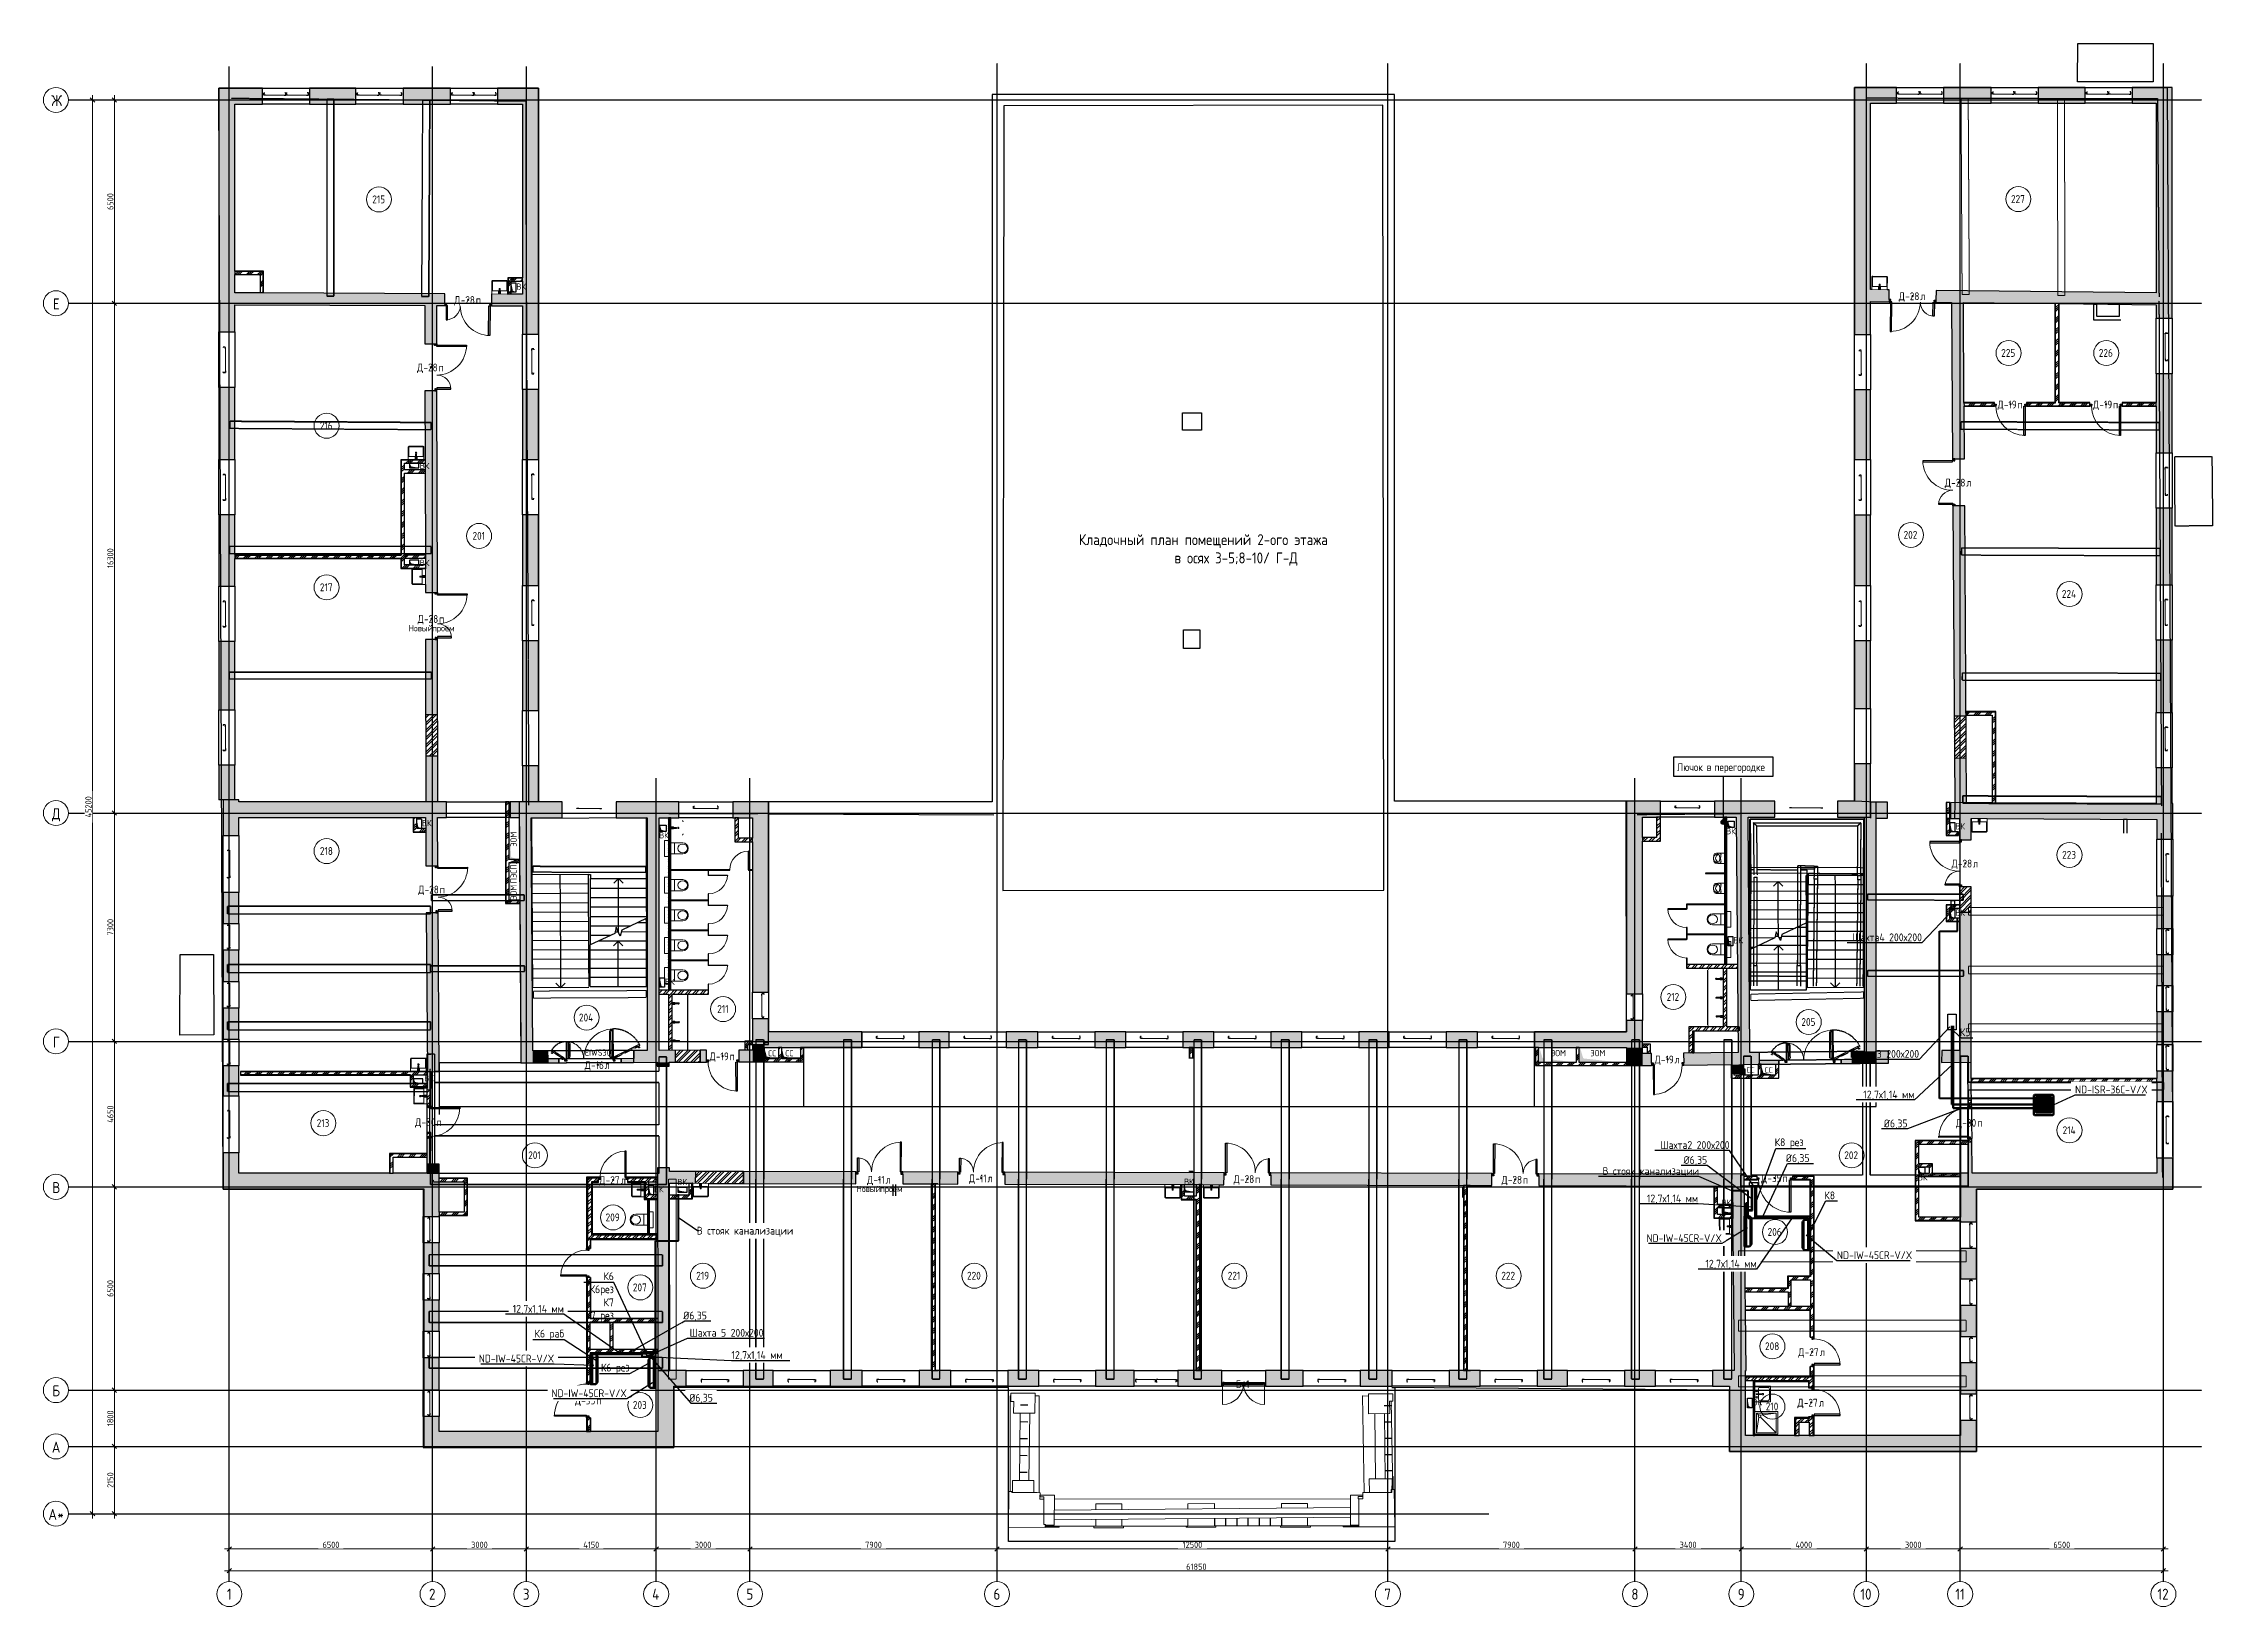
# Model space of a CAD drawing. Header units: millimetres. Extents: x -129048 to 476301, y -5853 to 215316.
# Drawn here: x 96253 to 165622, y -4664 to 45314 of the extents above; entities that cross this region are included whole.
import ezdxf
from ezdxf import colors
from ezdxf.entities.mleader import LeaderData, LeaderLine
from ezdxf.math import Vec2, Vec3

# ---------------------------------------------------------------- set-up
doc = ezdxf.new("R2010")
doc.units = ezdxf.units.MM
for name, pattern in [('ADSK_Линия сетки', [25, 20, -2.5, 0, -2.5]), ('ADSK_Сверху', [4.5, 3, -1.5]), ('ADSK_Снесено', [4.5, 3, -1.5]), ('ADSK_Штриховая_ш2 п1', [3, 2, -1])]:
    doc.linetypes.add(name, pattern=pattern)
for name, color, linetype, lineweight, true_color in [('_ Окна', 5, 'Continuous', 30, 0x0000ff), ('Линии', 7, 'Continuous', 9, 0x00a600), ('Обобщенные модели', 5, 'Continuous', 18, 0x0000ff), ('Стены внутренние', 5, 'Continuous', 18, 0x0000ff), ('Стены наружные', 1, 'ADSK_Снесено', 18, 0xff0000), ('Стены штриховка', 5, 'Continuous', 18, 0x0000ff)]:
    doc.layers.add(name, color=color, linetype=linetype, lineweight=lineweight, true_color=true_color)
for name, color, linetype, lineweight in [('GAZLAITER', 1, 'Continuous', 40), ('Аннотация', 7, 'Continuous', 9), ('Двери', 251, 'Continuous', 18), ('Дренаж', 36, 'Continuous', 40), ('Каркас', 7, 'Continuous', 18), ('Конд Запас', 3, 'Continuous', 40), ('Кондеи', 6, 'Continuous', 60), ('Лестницы', 7, 'Continuous', 18), ('Марки дверей', 7, 'Continuous', 20), ('Марки помещений', 7, 'Continuous', 20), ('Обратка', 5, 'Continuous', 25), ('Окна', 251, 'Continuous', 18), ('Оси', 7, 'Continuous', 9), ('Перекрытие', 7, 'Continuous', 18), ('Сантехника', 251, 'Continuous', 18), ('Стены', 7, 'Continuous', 18), ('Стрелки вверх', 7, 'Continuous', 18), ('Узлы', 7, 'Continuous', 18)]:
    doc.layers.add(name, color=color, linetype=linetype, lineweight=lineweight)
doc.layers.get('Конд Запас').off()
doc.styles.add('GOST Common', font='GOST Common_0.ttf', dxfattribs={"width": 0.9, "height": 350})
doc.styles.add('GOST Common_1', font='GOST Common_0.ttf', dxfattribs={"width": 0.9, "height": 200})
doc.styles.add('GOST Common_2', font='GOST Common_0.ttf', dxfattribs={"width": 0.9, "height": 250})
doc.styles.add('GOST Common_B', font='', dxfattribs={"width": 0.9, "height": 250})
doc.styles.add('PIK', font='isocpeur.ttf', dxfattribs={"width": 0.9, "height": 250})
doc.styles.get('GOST Common_B').set_extended_font_data('GOST Common', bold=True)
doc.linetypes.add('зигзаг', pattern='A,0.00254,-5.08,[131,ltypeshp.shx,S=5.08,R=0,X=-5.08,Y=0],-10.16,[131,ltypeshp.shx,S=5.08,R=180,X=5.08,Y=0],-5.08', length=20.32254)
doc.dimstyles.new('ADSK_Основной_2_5_мм', dxfattribs={"dimscale": 304.8, "dimtxt": 251.428749, "dimasz": 0.463911, "dimexe": 0.492126, "dimexo": 0.492126, "dimgap": 0.098425, "dimtad": 1, "dimdec": 1, "dimrnd": 0.1, "dimdsep": 46, "dimtxsty": 'GOST Common_1', "dimblk1": 'OBLIQUE', "dimblk2": 'OBLIQUE', "dimsah": 1, "dimcen": 0.09, "dimdle": 0.492126, "dimazin": 2, "dimtfac": 1, "dimtdec": 4, "dimtix": 1, "dimtmove": 0, "dimatfit": 3, "dimfxl": 1, "dimtvp": 1, "dimtfill": 1, "dimtolj": 1, "dimtzin": 0, "dimlwd": 20, "dimlwe": 20, "dimarcsym": 2})
pattern_1 = [(45, (108139.4, 150), (-179.6051, 179.6051), []), (45, (108202.9, 150), (0, 359.2102), []), (45, (108075.9, 150), (0, 359.2102), [])]
pattern_2 = [(45, (108139.4, 150), (-117.8655, 117.8655), []), (45, (108217.98, 150), (-117.8655, 117.8655), [])]
pattern_3 = [(45, (108139.4, 150), (-35.35534, 35.35534), []), (135, (108139.4, 150), (-35.35534, -35.35534), [])]
pattern_4 = [(45, (108139.4, 150), (-70.71068, 70.71068), [])]

msp = doc.modelspace()

# ---------------------------------------------------------------- texts
at = {"lineweight": 25, "char_height": 350, "attachment_point": 1, "style": 'GOST Common'}
for s, insert, width in [('\\fGOST Common|b0|i0|c204|p34|;\\W.9;Ж', (96507.00193, 43659.3752), 389.620125), ('\\fGOST Common|b0|i0|c204|p34|;\\W.9;Е', (96554.70193, 37159.3752), 274.177125), ('\\fGOST Common|b0|i0|c204|p34|;\\W.9;Д', (96525.00193, 20859.3752), 346.329), ('\\fGOST Common|b0|i0|c204|p34|;\\W.9;Г', (96554.70193, 13559.3752), 274.177125), ('\\fGOST Common|b0|i0|c204|p34|;\\W.9;В', (96539.85193, 8909.3752), 310.2530625), ('\\fGOST Common|b0|i0|c204|p34|;\\W.9;Б', (96539.85193, 2409.3752), 310.2530625), ('\\fGOST Common|b0|i0|c204|p34|;\\W.9;А', (96525.00193, 609.3752), 346.329), ('\\fGOST Common|b0|i0|c204|p34|;\\W.9;А', (96414.75193, -1540.6248), 346.329), ('\\fGOST Common|b0|i0|c204|p34|;\\W.9;*', (96700.50193, -1540.6248), 266.9619375), ('\\fGOST Common|b0|i0|c204|p34|;\\W.9;1', (102121.07926, -4091.01834), 187.594875), ('\\fGOST Common|b0|i0|c204|p34|;\\W.9;2', (108585.52926, -4091.01834), 274.177125), ('\\fGOST Common|b0|i0|c204|p34|;\\W.9;3', (111588.22926, -4091.01834), 266.9619375), ('\\fGOST Common|b0|i0|c204|p34|;\\W.9;4', (115720.67926, -4091.01834), 310.2530625), ('\\fGOST Common|b0|i0|c204|p34|;\\W.9;5', (118735.52926, -4091.01834), 274.177125), ('\\fGOST Common|b0|i0|c204|p34|;\\W.9;6', (126635.52926, -4091.01834), 274.177125), ('\\fGOST Common|b0|i0|c204|p34|;\\W.9;7', (139135.52926, -4091.01834), 274.177125), ('\\fGOST Common|b0|i0|c204|p34|;\\W.9;8', (147035.52926, -4091.01834), 274.177125), ('\\fGOST Common|b0|i0|c204|p34|;\\W.9;9', (150435.52926, -4091.01834), 274.177125), ('10', (154358.12926, -4091.01834), 461.772), ('11', (157393.67926, -4091.01834), 375.18975), ('12', (163858.12926, -4091.01834), 461.772)]:
    msp.add_mtext(s, dxfattribs=dict(at, insert=insert, width=width))
at = {"layer": 'Аннотация', "color": 251, "lineweight": 25, "true_color": 0x636466, "attachment_point": 1}
for s, insert, char_height, width, style in [('ВК', (111380.57318, 37638.12349), 200, 360.759375, 'GOST Common_2'), ('ВК', (108290.60095, 31904.8602), 200, 360.759375, 'GOST Common_2'), ('Кладочный план помещений 2-ого этажа \\P                в осях 3-5;8-10/ Г-Д', (129364.36505, 29622.24785), 350, 10143.7627089, 'GOST Common_2'), ('ВК', (108290.60095, 28805.06341), 200, 360.759375, 'GOST Common_2'), ('Лючок', (148496.52367, 22301.11757), 250, 1046.2021875, 'GOST Common_B'), ('\\fGOST Common|b1|i0|c204|p34|;\\W.9;в', (149443.07055, 22301.11757), 250, 194.8100625, 'GOST Common_B'), ('перегородке', (149687.14867, 22301.11757), 250, 2142.9106875, 'GOST Common_B'), ('ВК', (108358.04906, 20487.64707), 200, 360.759375, 'GOST Common_2'), ('ВК', (150065.23177, 20228.53023), 200, 360.759375, 'GOST Common_2'), ('ВК', (157393.3946, 20384.05165), 200, 360.759375, 'GOST Common_2'), ('ВК', (115944.05958, 20099.33959), 200, 360.759375, 'GOST Common_2'), ('ВК', (157392.74756, 17624.0567), 200, 360.759375, 'GOST Common_2'), ('ВК', (150298.94823, 16739.45087), 200, 360.759375, 'GOST Common_2'), ('ВК', (116132.29579, 15412.97557), 200, 360.759375, 'GOST Common_2'), ('СС', (119430.97778, 13127.73927), 200, 317.46825, 'GOST Common_2'), ('СС', (119980.97778, 13127.73927), 200, 317.46825, 'GOST Common_2'), ('ЭОМ', (144465.32402, 13133.15309), 200, 555.5694375, 'GOST Common_2'), ('ЭОМ', (145725.32402, 13133.15309), 200, 555.5694375, 'GOST Common_2'), ('СС', (150722.70394, 12592.54125), 200, 317.46825, 'GOST Common_2'), ('СС', (151302.70394, 12592.54125), 200, 317.46825, 'GOST Common_2'), ('ВК', (108431.56702, 12331.66806), 200, 360.759375, 'GOST Common_2'), ('ВК', (132732.11104, 9020.52954), 200, 360.759375, 'GOST Common_2'), ('ВК', (156196.55958, 9160.37787), 200, 360.759375, 'GOST Common_2'), ('ВК', (115777.71219, 8781.48214), 200, 360.759375, 'GOST Common_2'), ('ВК', (116527.11104, 9011.90322), 200, 360.759375, 'GOST Common_2'), ('ВК', (149921.54149, 8351.3448), 200, 360.759375, 'GOST Common_2'), ('ВК', (150908.25789, 1972.3308), 200, 360.759375, 'GOST Common_2')]:
    msp.add_mtext(s, dxfattribs=dict(at, insert=insert, char_height=char_height, width=width, style=style))
at = {"layer": 'Аннотация', "color": 251, "lineweight": 25, "true_color": 0x636466, "char_height": 200, "attachment_point": 1, "rotation": 90, "style": 'GOST Common_2'}
for s, insert, width in [('ЭОМ', (111189.60862, 19630.88048), 555.5694375), ('ПЭСПЗ', (111189.60862, 18459.34231), 858.6073125), ('ЭОМ', (111189.60862, 17935.46731), 555.5694375)]:
    msp.add_mtext(s, dxfattribs=dict(at, insert=insert, width=width))
at = {"layer": 'Марки дверей', "color": 251, "lineweight": 25, "true_color": 0x636466, "attachment_point": 1}
for s, insert, char_height, width, style in [('\\fGOST Common|b0|i0|c204|p34|;\\W.9;Д', (109396.57953, 37233.67851), 250, 245.316375, 'GOST Common_1'), ('-28', (109598.98578, 37233.67851), 250, 584.4301875, 'GOST Common_1'), ('\\fGOST Common|b0|i0|c204|p34|;\\W.9;п', (110081.1889, 37233.67851), 250, 194.8100625, 'GOST Common_1'), ('\\fGOST Common|b0|i0|c204|p34|;\\W.9;Д', (155587.79487, 37354.17326), 250, 245.316375, 'GOST Common_1'), ('-28', (155790.20112, 37354.17326), 250, 584.4301875, 'GOST Common_1'), ('\\fGOST Common|b0|i0|c204|p34|;\\W.9;л', (156272.40424, 37354.17326), 250, 194.8100625, 'GOST Common_1'), ('\\fGOST Common|b0|i0|c204|p34|;\\W.9;Д', (108204.97446, 35078.08704), 250, 245.316375, 'GOST Common_1'), ('-28', (108407.38071, 35078.08704), 250, 584.4301875, 'GOST Common_1'), ('\\fGOST Common|b0|i0|c204|p34|;\\W.9;п', (108889.58384, 35078.08704), 250, 194.8100625, 'GOST Common_1'), ('\\fGOST Common|b0|i0|c204|p34|;\\W.9;Д', (158743.7653, 33892.04562), 250, 245.316375, 'GOST Common_1'), ('-19', (158946.17155, 33892.04562), 250, 526.7086875, 'GOST Common_1'), ('\\fGOST Common|b0|i0|c204|p34|;\\W.9;п', (159380.74967, 33892.04562), 250, 194.8100625, 'GOST Common_1'), ('\\fGOST Common|b0|i0|c204|p34|;\\W.9;Д', (161798.7653, 33892.04562), 250, 245.316375, 'GOST Common_1'), ('-19', (162001.17155, 33892.04562), 250, 526.7086875, 'GOST Common_1'), ('\\fGOST Common|b0|i0|c204|p34|;\\W.9;п', (162435.74967, 33892.04562), 250, 194.8100625, 'GOST Common_1'), ('\\fGOST Common|b0|i0|c204|p34|;\\W.9;Д', (157058.5322, 31395.5605), 250, 245.316375, 'GOST Common_1'), ('-28', (157260.93845, 31395.5605), 250, 584.4301875, 'GOST Common_1'), ('\\fGOST Common|b0|i0|c204|p34|;\\W.9;л', (157743.14158, 31395.5605), 250, 194.8100625, 'GOST Common_1'), ('Новый', (107931.69782, 26717.54903), 200, 836.96175, 'GOST Common_2'), ('\\fGOST Common|b0|i0|c204|p34|;\\W.9;Д', (108223.29782, 27036.45017), 250, 245.316375, 'GOST Common_1'), ('-28', (108425.70407, 27036.45017), 250, 584.4301875, 'GOST Common_1'), ('проём', (108687.74469, 26717.54903), 200, 815.3161875, 'GOST Common_2'), ('\\fGOST Common|b0|i0|c204|p34|;\\W.9;п', (108907.90719, 27036.45017), 250, 194.8100625, 'GOST Common_1'), ('\\fGOST Common|b0|i0|c204|p34|;\\W.9;Д', (157274.8368, 19216.65114), 250, 245.316375, 'GOST Common_1'), ('-28', (157477.24305, 19216.65114), 250, 584.4301875, 'GOST Common_1'), ('\\fGOST Common|b0|i0|c204|p34|;\\W.9;л', (157959.44618, 19216.65114), 250, 194.8100625, 'GOST Common_1'), ('\\fGOST Common|b0|i0|c204|p34|;\\W.9;Д', (108242.19508, 18385.01985), 250, 245.316375, 'GOST Common_1'), ('-28', (108444.60133, 18385.01985), 250, 584.4301875, 'GOST Common_1'), ('\\fGOST Common|b0|i0|c204|p34|;\\W.9;п', (108926.80446, 18385.01985), 250, 194.8100625, 'GOST Common_1'), ('\\fGOST Common|b0|i0|c204|p34|;\\W.9;Д', (113564.65335, 12775.04161), 250, 245.316375, 'GOST Common_1'), ('EIWS30', (113567.35335, 13150.44252), 200, 959.6199375, 'GOST Common_2'), ('-16', (113767.0596, 12775.04161), 250, 526.7086875, 'GOST Common_1'), ('\\fGOST Common|b0|i0|c204|p34|;\\W.9;л', (114201.63773, 12775.04161), 250, 194.8100625, 'GOST Common_1'), ('\\fGOST Common|b0|i0|c204|p34|;\\W.9;Д', (117558.53547, 13053.46491), 250, 245.316375, 'GOST Common_1'), ('-19', (117760.94172, 13053.46491), 250, 526.7086875, 'GOST Common_1'), ('\\fGOST Common|b0|i0|c204|p34|;\\W.9;п', (118195.51984, 13053.46491), 250, 194.8100625, 'GOST Common_1'), ('\\fGOST Common|b0|i0|c204|p34|;\\W.9;Д', (147777.10645, 12953.50572), 250, 245.316375, 'GOST Common_1'), ('-19', (147979.5127, 12953.50572), 250, 526.7086875, 'GOST Common_1'), ('\\fGOST Common|b0|i0|c204|p34|;\\W.9;л', (148414.09083, 12953.50572), 250, 194.8100625, 'GOST Common_1'), ('\\fGOST Common|b0|i0|c204|p34|;\\W.9;Д', (108141.75937, 10948.26696), 250, 245.316375, 'GOST Common_1'), ('-30', (108344.16562, 10948.26696), 250, 584.4301875, 'GOST Common_1'), ('\\fGOST Common|b0|i0|c204|p34|;\\W.9;п', (108826.36875, 10948.26696), 250, 194.8100625, 'GOST Common_1'), ('\\fGOST Common|b0|i0|c204|p34|;\\W.9;Д', (157414.8867, 10928.71595), 250, 245.316375, 'GOST Common_1'), ('-30', (157617.29295, 10928.71595), 250, 584.4301875, 'GOST Common_1'), ('\\fGOST Common|b0|i0|c204|p34|;\\W.9;п', (158099.49608, 10928.71595), 250, 194.8100625, 'GOST Common_1'), ('\\fGOST Common|b0|i0|c204|p34|;\\W.9;Д', (114031.44604, 9097.40921), 250, 245.316375, 'GOST Common_1'), ('-27', (114233.85229, 9097.40921), 250, 584.4301875, 'GOST Common_1'), ('\\fGOST Common|b0|i0|c204|p34|;\\W.9;л', (114716.05541, 9097.40921), 250, 194.8100625, 'GOST Common_1'), ('\\fGOST Common|b0|i0|c204|p34|;\\W.9;Д', (122595.30801, 9107.47282), 250, 245.316375, 'GOST Common_1'), ('-11', (122797.71426, 9107.47282), 250, 468.9871875, 'GOST Common_1'), ('\\fGOST Common|b0|i0|c204|p34|;\\W.9;л', (123184.66738, 9107.47282), 250, 194.8100625, 'GOST Common_1'), ('\\fGOST Common|b0|i0|c204|p34|;\\W.9;Д', (125853.69111, 9151.91402), 250, 245.316375, 'GOST Common_1'), ('-11', (126056.09736, 9151.91402), 250, 468.9871875, 'GOST Common_1'), ('\\fGOST Common|b0|i0|c204|p34|;\\W.9;л', (126443.05049, 9151.91402), 250, 194.8100625, 'GOST Common_1'), ('\\fGOST Common|b0|i0|c204|p34|;\\W.9;Д', (134317.58718, 9129.41533), 250, 245.316375, 'GOST Common_1'), ('-28', (134519.99343, 9129.41533), 250, 584.4301875, 'GOST Common_1'), ('\\fGOST Common|b0|i0|c204|p34|;\\W.9;п', (135002.19655, 9129.41533), 250, 194.8100625, 'GOST Common_1'), ('\\fGOST Common|b0|i0|c204|p34|;\\W.9;Д', (142881.90038, 9106.7773), 250, 245.316375, 'GOST Common_1'), ('-28', (143084.30663, 9106.7773), 250, 584.4301875, 'GOST Common_1'), ('\\fGOST Common|b0|i0|c204|p34|;\\W.9;п', (143566.50976, 9106.7773), 250, 194.8100625, 'GOST Common_1'), ('\\fGOST Common|b0|i0|c204|p34|;\\W.9;Д', (151179.9153, 9155.93018), 250, 245.316375, 'GOST Common_1'), ('-35', (151382.32155, 9155.93018), 250, 584.4301875, 'GOST Common_1'), ('\\fGOST Common|b0|i0|c204|p34|;\\W.9;п', (151864.52467, 9155.93018), 250, 194.8100625, 'GOST Common_1'), ('Новый', (122256.00801, 8788.57168), 200, 836.96175, 'GOST Common_2'), ('проём', (123012.05488, 8788.57168), 200, 815.3161875, 'GOST Common_2'), ('\\fGOST Common|b0|i0|c204|p34|;\\W.9;Д', (152374.9153, 3598.80138), 250, 245.316375, 'GOST Common_1'), ('-27', (152577.32155, 3598.80138), 250, 584.4301875, 'GOST Common_1'), ('\\fGOST Common|b0|i0|c204|p34|;\\W.9;л', (153059.52467, 3598.80138), 250, 194.8100625, 'GOST Common_1'), ('\\fGOST Common|b0|i0|c204|p34|;\\W.9;Б', (134390.14513, 2574.41964), 250, 216.455625, 'GOST Common_1'), ('-1', (134568.73888, 2574.41964), 250, 331.898625, 'GOST Common_1'), ('\\fGOST Common|b0|i0|c204|p34|;\\W.9;Д', (113248.44604, 2053.40921), 250, 245.316375, 'GOST Common_1'), ('-35', (113450.85229, 2053.40921), 250, 584.4301875, 'GOST Common_1'), ('\\fGOST Common|b0|i0|c204|p34|;\\W.9;п', (113933.05541, 2053.40921), 250, 194.8100625, 'GOST Common_1'), ('\\fGOST Common|b0|i0|c204|p34|;\\W.9;Д', (152346.9153, 1980.78741), 250, 245.316375, 'GOST Common_1'), ('-27', (152549.32155, 1980.78741), 250, 584.4301875, 'GOST Common_1'), ('\\fGOST Common|b0|i0|c204|p34|;\\W.9;л', (153031.52467, 1980.78741), 250, 194.8100625, 'GOST Common_1')]:
    msp.add_mtext(s, dxfattribs=dict(at, insert=insert, char_height=char_height, width=width, style=style))
at = {"layer": 'Марки помещений', "color": 251, "lineweight": 25, "true_color": 0x636466, "char_height": 250, "attachment_point": 1, "style": 'GOST Common_1'}
for s, insert, width in [('215', (106771.23651, 40453.1241), 526.7086875), ('227', (159174.66362, 40462.90382), 584.4301875), ('225', (158861.16966, 35542.65854), 584.4301875), ('226', (161983.37148, 35542.65854), 584.4301875), ('216', (105096.15967, 33216.79215), 526.7086875), ('201', (109975.07113, 29695.26548), 526.7086875), ('202', (155739.59605, 29726.46294), 584.4301875), ('217', (105096.15967, 28050.26158), 526.7086875), ('224', (160801.01294, 27837.30508), 606.07575), ('218', (105096.15967, 19617.81233), 526.7086875), ('223', (160809.56294, 19495.42242), 584.4301875), ('212', (148163.61993, 14952.81581), 526.7086875), ('204', (113380.44529, 14295.05891), 606.07575), ('211', (117802.14233, 14566.32021), 468.9871875), ('205', (152472.35472, 14152.81581), 584.4301875), ('213', (104994.40274, 10920.20282), 526.7086875), ('214', (160824.86294, 10691.75671), 548.35425), ('201', (111757.34497, 9891.75671), 526.7086875), ('202', (153842.68856, 9891.75671), 584.4301875), ('209', (114232.6149, 7906.37386), 584.4301875), ('206', (151391.94599, 7439.84247), 584.4301875), ('207', (115104.93585, 5667.8639), 584.4301875), ('219', (117130.67447, 6041.35137), 526.7086875), ('220', (125789.7225, 6041.33551), 584.4301875), ('221', (134127.95362, 6041.31965), 526.7086875), ('222', (142875.50625, 6041.33551), 584.4301875), ('208', (151309.10501, 3785.4266), 584.4301875), ('203', (115104.93585, 1907.33702), 584.4301875), ('210', (151332.95501, 1860.45695), 526.7086875)]:
    msp.add_mtext(s, dxfattribs=dict(at, insert=insert, width=width))

# ---------------------------------------------------------------- blocks, each defined once
blk = doc.blocks.new('Монолитная лестница - ___-819301-02 План 2-го этажа маркировочный')
at = {"layer": 'Лестницы', "color": 253, "linetype": 'ADSK_Сверху', "true_color": 0xaaaaaa}
for p, q in [((46135, 18425), (46099, 15022)), ((46135, 18425), (46137, 18547)), ((46235, 18424), (46135, 18425)), ((46237, 18546), (46137, 18547)), ((46235, 18424), (46199, 15021)), ((46237, 18546), (46235, 18424))]:
    blk.add_line(p, q, dxfattribs=at)
blk = doc.blocks.new('Монолитная лестница - ___-819300-02 План 2-го этажа маркировочный')
at = {"layer": 'Лестницы', "color": 253, "linetype": 'ADSK_Сверху', "true_color": 0xaaaaaa}
for p, q in [((42806, 20248), (42907, 20148)), ((42821, 18817), (42806, 20248)), ((42921, 18817), (42907, 20148)), ((42824, 18578), (42823, 18633)), ((42924, 18578), (42923, 18633))]:
    blk.add_line(p, q, dxfattribs=at)
at = {"layer": 'Лестницы', "color": 253, "linetype": 'ADSK_Сверху', "true_color": 0xb2b2b2}
for p, q in [((42823, 18633), (42821, 18817)), ((42923, 18633), (42921, 18817))]:
    blk.add_line(p, q, dxfattribs=at)
blk = doc.blocks.new('Монолитная лестница - ___-819299-02 План 2-го этажа маркировочный')
at = {"layer": 'Лестницы', "color": 253, "linetype": 'ADSK_Сверху', "true_color": 0xaaaaaa}
for p, q in [((42907, 20148), (42806, 20248)), ((42806, 20248), (46232, 20248)), ((42907, 20148), (46131, 20148)), ((46232, 20248), (46131, 20148))]:
    blk.add_line(p, q, dxfattribs=at)
blk = doc.blocks.new('Монолитная лестница - ___-819298-02 План 2-го этажа маркировочный')
at = {"layer": 'Лестницы', "color": 253, "linetype": 'ADSK_Сверху', "true_color": 0xaaaaaa}
for p, q in [((46131, 20148), (46121, 18812)), ((46131, 20148), (46232, 20248)), ((46232, 20248), (46221, 18811)), ((46120, 18627), (46119, 18547)), ((46219, 18546), (46119, 18547)), ((46220, 18627), (46219, 18546))]:
    blk.add_line(p, q, dxfattribs=at)
at = {"layer": 'Лестницы', "color": 253, "linetype": 'ADSK_Сверху', "true_color": 0xb2b2b2}
for p, q in [((46121, 18812), (46120, 18627)), ((46221, 18811), (46220, 18627))]:
    blk.add_line(p, q, dxfattribs=at)
blk = doc.blocks.new('Монолитная лестница - ___-819297-02 План 2-го этажа маркировочный')
at = {"layer": 'Лестницы', "color": 253, "linetype": 'ADSK_Сверху', "true_color": 0xaaaaaa}
for p, q in [((42812, 15689), (42822, 18505)), ((42822, 18505), (42922, 18504)), ((42912, 15688), (42922, 18504)), ((42810, 15033), (42812, 15689)), ((42812, 15689), (42912, 15688)), ((42912, 15688), (42910, 15033))]:
    blk.add_line(p, q, dxfattribs=at)
blk = doc.blocks.new('Монолитная лестница - ___-818984-02 План 2-го этажа маркировочный')
at = {"layer": 'Лестницы', "color": 253, "linetype": 'ADSK_Сверху', "true_color": 0xb2b2b2}
for p, q in [((44747, 18630), (44749, 18814)), ((44849, 18814), (44847, 18629))]:
    blk.add_line(p, q, dxfattribs=at)
at = {"layer": 'Лестницы', "color": 253, "linetype": 'ADSK_Сверху', "true_color": 0xaaaaaa}
for p, q in [((44749, 18814), (44750, 18861)), ((44750, 18861), (44850, 18860)), ((44850, 18860), (44849, 18814)), ((44745, 18440), (44709, 15027)), ((44745, 18440), (44747, 18630)), ((44845, 18438), (44745, 18440)), ((44845, 18438), (44809, 15026)), ((44847, 18629), (44845, 18438))]:
    blk.add_line(p, q, dxfattribs=at)
blk = doc.blocks.new('Монолитная лестница - ___-818983-02 План 2-го этажа маркировочный')
at = {"layer": 'Лестницы', "color": 253, "linetype": 'ADSK_Сверху', "true_color": 0xaaaaaa}
for q in [(44313, 18866), (44749, 18814)]:
    blk.add_line((44750, 18861), q, dxfattribs=at)
at = {"layer": 'Лестницы', "color": 253, "linetype": 'ADSK_Сверху', "true_color": 0xb2b2b2}
for p, q in [((44749, 18761), (44313, 18766)), ((44749, 18814), (44749, 18761))]:
    blk.add_line(p, q, dxfattribs=at)
blk = doc.blocks.new('Монолитная лестница - ___-818981-02 План 2-го этажа маркировочный')
at = {"layer": 'Лестницы', "color": 253, "linetype": 'ADSK_Сверху', "true_color": 0xaaaaaa}
for p, q in [((44313, 18866), (44213, 18867)), ((44213, 18867), (44213, 18815)), ((44313, 18814), (44313, 18866)), ((44213, 18630), (44202, 15684)), ((44302, 15683), (44313, 18630)), ((44200, 15028), (44202, 15684)), ((44202, 15684), (44302, 15683)), ((44302, 15683), (44300, 15028))]:
    blk.add_line(p, q, dxfattribs=at)
at = {"layer": 'Лестницы', "color": 253, "linetype": 'ADSK_Сверху', "true_color": 0xb2b2b2}
for p, q in [((44213, 18815), (44213, 18630)), ((44313, 18630), (44313, 18814))]:
    blk.add_line(p, q, dxfattribs=at)
blk = doc.blocks.new('Монолитная лестница - ___-725266-02 План 2-го этажа маркировочный')
at = {"layer": 'Лестницы', "color": 253, "linetype": 'ADSK_Сверху', "true_color": 0xaaaaaa}
for p, q in [((44544, 18264), (44540, 17964)), ((44547, 18563), (44544, 18264)), ((46347, 18544), (46329, 18545)), ((46340, 17945), (46343, 18244)), ((46343, 18244), (46347, 18544)), ((44534, 17364), (44531, 17064)), ((44537, 17664), (44534, 17364)), ((44540, 17964), (44537, 17664)), ((46331, 17045), (46334, 17345)), ((46334, 17345), (46337, 17645)), ((46337, 17645), (46340, 17945)), ((44528, 16764), (44524, 16464)), ((44531, 17064), (44528, 16764)), ((46324, 16445), (46328, 16745)), ((46328, 16745), (46331, 17045)), ((44521, 16164), (44518, 15865)), ((44524, 16464), (44521, 16164)), ((46318, 15845), (46321, 16145)), ((46321, 16145), (46324, 16445)), ((44512, 15265), (44509, 15027)), ((44515, 15565), (44512, 15265)), ((44518, 15865), (44515, 15565)), ((46312, 15246), (46315, 15546)), ((46315, 15546), (46318, 15845)), ((46309, 15021), (46312, 15246))]:
    blk.add_line(p, q, dxfattribs=at)
blk = doc.blocks.new('Монолитная лестница - ___-724460-02 План 2-го этажа маркировочный')
at = {"layer": 'Лестницы', "color": 253, "linetype": 'ADSK_Сверху', "true_color": 0xaaaaaa}
for p, q in [((46343, 20358), (42695, 20358)), ((42695, 20358), (42711, 18817)), ((46329, 18605), (46343, 20358)), ((42713, 18633), (42715, 18505)), ((44512, 18499), (44513, 18630)), ((44547, 18563), (44512, 18564)), ((44547, 18624), (44547, 18563)), ((44747, 18621), (44547, 18624)), ((46119, 18607), (44847, 18620)), ((46329, 18605), (46219, 18606)), ((46329, 18545), (46329, 18605))]:
    blk.add_line(p, q, dxfattribs=at)
at = {"layer": 'Лестницы', "color": 253, "linetype": 'ADSK_Сверху', "true_color": 0xb2b2b2}
for p, q in [((42711, 18817), (42712, 18739)), ((42712, 18739), (42713, 18680)), ((42822, 18739), (42712, 18739)), ((44213, 18734), (42922, 18738)), ((44513, 18733), (44313, 18733)), ((44513, 18630), (44513, 18733)), ((42713, 18680), (42713, 18633))]:
    blk.add_line(p, q, dxfattribs=at)
blk = doc.blocks.new('Монолитная лестница - ___-724027-02 План 2-го этажа маркировочный')
at = {"layer": 'Лестницы', "color": 253, "linetype": 'ADSK_Сверху', "true_color": 0xaaaaaa}
for p, q in [((42711, 18216), (42710, 17926)), ((42712, 18505), (42711, 18216)), ((42715, 18505), (42712, 18505)), ((44510, 17920), (44511, 18210)), ((44511, 18210), (44512, 18499)), ((42708, 17348), (42707, 17059)), ((42709, 17637), (42708, 17348)), ((42710, 17926), (42709, 17637)), ((44508, 17342), (44509, 17631)), ((44509, 17631), (44510, 17920)), ((42706, 16769), (42705, 16480)), ((42707, 17059), (42706, 16769)), ((44505, 16474), (44506, 16763)), ((44506, 16763), (44507, 17052)), ((44507, 17052), (44508, 17342)), ((42704, 16191), (42703, 15901)), ((42705, 16480), (42704, 16191)), ((44503, 15895), (44504, 16184)), ((44504, 16184), (44505, 16474)), ((42701, 15323), (42700, 15033)), ((42702, 15612), (42701, 15351)), ((42701, 15351), (42701, 15323)), ((42701, 15351), (44501, 15344)), ((42703, 15901), (42702, 15612)), ((44500, 15027), (44501, 15317)), ((44501, 15344), (44502, 15606)), ((44501, 15317), (44501, 15344)), ((44502, 15606), (44503, 15895))]:
    blk.add_line(p, q, dxfattribs=at)
blk = doc.blocks.new('ADSK_БалкаЖБ_Прямоугольная - 224_5х245мм-824364-02 План 2-го этажа маркировочный')
at = {"layer": 'Каркас', "color": 253, "linetype": 'ADSK_Сверху', "true_color": 0xaaaaaa}
for p, q in [((-1798, 112), (-1798, -112)), ((-1798, 112), (1798, 112)), ((1798, -112), (1798, 112)), ((-1798, -112), (1798, -112))]:
    blk.add_line(p, q, dxfattribs=at)
at = {"layer": 'Каркас', "color": 253, "linetype": 'ADSK_Сверху', "true_color": 0xb2b2b2}
for p, q in [((-1798, -112), (-1798, 112)), ((1798, 112), (-1798, 112)), ((1798, 112), (1798, -112)), ((-1798, -112), (1798, -112))]:
    blk.add_line(p, q, dxfattribs=at)
blk = doc.blocks.new('ADSK_БалкаЖБ_Прямоугольная - 184_2х210мм-824832-02 План 2-го этажа маркировочный')
at = {"layer": 'Каркас', "color": 253, "linetype": 'ADSK_Сверху', "true_color": 0xaaaaaa}
for p, q in [((-1821, 92), (-1821, -92)), ((-1821, 92), (1821, 92)), ((1821, -92), (1821, 92)), ((-1821, -92), (1821, -92))]:
    blk.add_line(p, q, dxfattribs=at)
at = {"layer": 'Каркас', "color": 253, "linetype": 'ADSK_Сверху', "true_color": 0xb2b2b2}
for p, q in [((-1821, -92), (-1821, 92)), ((1821, 92), (-1821, 92)), ((1821, 92), (1821, -92)), ((-1821, -92), (1821, -92))]:
    blk.add_line(p, q, dxfattribs=at)
blk = doc.blocks.new('ADSK_БалкаЖБ_Прямоугольная - 201_4х245мм-824913-02 План 2-го этажа маркировочный')
at = {"layer": 'Каркас', "color": 253, "linetype": 'ADSK_Сверху', "true_color": 0xaaaaaa}
for p, q in [((-1801, 101), (-1801, -101)), ((-1801, 101), (1801, 101)), ((1801, -101), (1801, 101)), ((-1801, -101), (1801, -101))]:
    blk.add_line(p, q, dxfattribs=at)
blk = doc.blocks.new('ADSK_БалкаЖБ_Прямоугольная - 230_8х419мм-854469-02 План 2-го этажа маркировочный')
at = {"layer": 'Каркас', "color": 253, "linetype": 'ADSK_Сверху', "true_color": 0xaaaaaa}
for p, q in [((-3137, 115), (-3137, -115)), ((-3137, 115), (3137, 115)), ((3137, -115), (3137, 115)), ((-3137, -115), (3137, -115))]:
    blk.add_line(p, q, dxfattribs=at)
at = {"layer": 'Каркас', "color": 253, "linetype": 'ADSK_Сверху', "true_color": 0xb2b2b2}
for p, q in [((-3137, -115), (-3137, 115)), ((3137, 115), (-3137, 115)), ((3137, 115), (3137, -115)), ((-3137, -115), (3137, -115))]:
    blk.add_line(p, q, dxfattribs=at)
blk = doc.blocks.new('ADSK_БалкаЖБ_Прямоугольная - 225_8х420мм-854470-02 План 2-го этажа маркировочный')
at = {"layer": 'Каркас', "color": 253, "linetype": 'ADSK_Сверху', "true_color": 0xaaaaaa}
for p, q in [((-3152, 113), (-3152, -113)), ((-3152, 113), (3152, 113)), ((3152, -113), (3152, 113)), ((-3152, -113), (3152, -113))]:
    blk.add_line(p, q, dxfattribs=at)
at = {"layer": 'Каркас', "color": 253, "linetype": 'ADSK_Сверху', "true_color": 0xb2b2b2}
for p, q in [((-3152, 0), (-3152, 113)), ((3152, 0), (3152, -113)), ((3150, -113), (3152, -113))]:
    blk.add_line(p, q, dxfattribs=at)
blk = doc.blocks.new('ADSK_БалкаЖБ_Прямоугольная - 350х280мм-843200-02 План 2-го этажа маркировочный')
at = {"layer": 'Каркас', "color": 253, "linetype": 'ADSK_Сверху', "true_color": 0xaaaaaa}
for p, q in [((-3639, 175), (-3639, -175)), ((-3639, 175), (3639, 175)), ((3639, -175), (3639, 175)), ((-3639, -175), (3639, -175))]:
    blk.add_line(p, q, dxfattribs=at)
at = {"layer": 'Каркас', "color": 253, "linetype": 'ADSK_Сверху', "true_color": 0xb2b2b2}
for p, q in [((-3639, -175), (-3639, 175)), ((3639, 175), (-3639, 175)), ((3639, 175), (3639, -175)), ((-3639, -175), (3639, -175))]:
    blk.add_line(p, q, dxfattribs=at)
blk = doc.blocks.new('ADSK_БалкаЖБ_Прямоугольная - 250х280мм-845676-02 План 2-го этажа маркировочный')
at = {"layer": 'Каркас', "color": 253, "linetype": 'ADSK_Сверху', "true_color": 0xaaaaaa}
for p, q in [((-3195, 125), (-3195, -125)), ((-3195, 125), (3195, 125)), ((3195, -125), (3195, 125)), ((-3195, -125), (3195, -125))]:
    blk.add_line(p, q, dxfattribs=at)
at = {"layer": 'Каркас', "color": 253, "linetype": 'ADSK_Сверху', "true_color": 0xb2b2b2}
for p, q in [((-3195, -125), (-3195, 125)), ((3195, 125), (-3195, 125)), ((3195, 125), (3195, -125)), ((-3195, -125), (3195, -125))]:
    blk.add_line(p, q, dxfattribs=at)
blk = doc.blocks.new('ADSK_БалкаЖБ_Прямоугольная - 250х280мм-848599-02 План 2-го этажа маркировочный')
at = {"layer": 'Каркас', "color": 253, "linetype": 'ADSK_Сверху', "true_color": 0xaaaaaa}
for p, q in [((-3118, 125), (-3118, -125)), ((-3118, 125), (3118, 125)), ((3118, -125), (3118, 125)), ((-3118, -125), (3118, -125))]:
    blk.add_line(p, q, dxfattribs=at)
at = {"layer": 'Каркас', "color": 253, "linetype": 'ADSK_Сверху', "true_color": 0xb2b2b2}
for p, q in [((-3118, -125), (-3118, 125)), ((3118, 125), (-3118, 125)), ((3118, 125), (3118, -125)), ((-3118, -125), (3118, -125))]:
    blk.add_line(p, q, dxfattribs=at)
blk = doc.blocks.new('Витраж-тент со смещением вовне - 60мм 30 сдвиг-1466942-02 План 2-го этажа маркировочный')
at = {"layer": '_ Окна', "color": 161, "linetype": 'ADSK_Сверху', "true_color": 0xaaaaff}
for p, q in [((-440, 25), (-440, -45)), ((-440, 25), (-410, 25)), ((-440, -45), (-440, 25)), ((440, 25), (410, 25)), ((440, -45), (440, 25)), ((440, -45), (440, 25)), ((-380, -45), (-440, -45)), ((-380, -35), (-380, -45)), ((380, -35), (380, -45)), ((380, -45), (440, -45))]:
    blk.add_line(p, q, dxfattribs=at)
at = {"layer": 'Окна', "color": 161, "linetype": 'ADSK_Сверху', "true_color": 0xaaaaff}
blk.add_line((-380, -45), (380, -45), dxfattribs=at)
blk = doc.blocks.new('Витраж-тент со смещением вовне - 60мм 34 сдвиг-1466959-02 План 2-го этажа маркировочный')
at = {"layer": '_ Окна', "color": 161, "linetype": 'ADSK_Сверху', "true_color": 0xaaaaff}
for p, q in [((-327, 25), (-327, -45)), ((-327, 25), (-293, 25)), ((-327, -45), (-327, 25)), ((327, 25), (293, 25)), ((327, -45), (327, 25)), ((327, -45), (327, 25)), ((-267, -45), (-327, -45)), ((-267, -35), (-267, -45)), ((267, -35), (267, -45)), ((267, -45), (327, -45))]:
    blk.add_line(p, q, dxfattribs=at)
at = {"layer": 'Окна', "color": 161, "linetype": 'ADSK_Сверху', "true_color": 0xaaaaff}
blk.add_line((-267, -45), (267, -45), dxfattribs=at)
blk = doc.blocks.new('Витраж-тент со смещением вовне - 60мм 34 сдвиг-1466960-02 План 2-го этажа маркировочный')
at = {"layer": '_ Окна', "color": 161, "linetype": 'ADSK_Сверху', "true_color": 0xaaaaff}
for p, q in [((-327, 25), (-327, -45)), ((-327, 25), (-293, 25)), ((-327, -45), (-327, 25)), ((327, 25), (293, 25)), ((327, -45), (327, 25)), ((327, -45), (327, 25)), ((-267, -45), (-327, -45)), ((-267, -35), (-267, -45)), ((267, -35), (267, -45)), ((267, -45), (327, -45))]:
    blk.add_line(p, q, dxfattribs=at)
at = {"layer": 'Окна', "color": 161, "linetype": 'ADSK_Сверху', "true_color": 0xaaaaff}
blk.add_line((-267, -45), (267, -45), dxfattribs=at)
blk = doc.blocks.new('Витраж-тент со смещением вовне - 60мм 30 сдвиг-1466941-02 План 2-го этажа маркировочный')
at = {"layer": '_ Окна', "color": 161, "linetype": 'ADSK_Сверху', "true_color": 0xaaaaff}
for p, q in [((-379, 25), (-379, -45)), ((-379, 25), (-349, 25)), ((-379, -45), (-379, 25)), ((379, 25), (349, 25)), ((379, -45), (379, 25)), ((379, -45), (379, 25)), ((-319, -45), (-379, -45)), ((-319, -35), (-319, -45)), ((319, -35), (319, -45)), ((319, -45), (379, -45))]:
    blk.add_line(p, q, dxfattribs=at)
at = {"layer": 'Окна', "color": 161, "linetype": 'ADSK_Сверху', "true_color": 0xaaaaff}
blk.add_line((-319, -45), (319, -45), dxfattribs=at)
blk = doc.blocks.new('Витраж-тент со смещением вовне - 60мм 30 сдвиг-1466956-02 План 2-го этажа маркировочный')
at = {"layer": '_ Окна', "color": 161, "linetype": 'ADSK_Сверху', "true_color": 0xaaaaff}
for p, q in [((-410, 25), (-410, -45)), ((-410, 25), (-380, 25)), ((-410, -45), (-410, 25)), ((410, 25), (380, 25)), ((410, -45), (410, 25)), ((410, -45), (410, 25)), ((-350, -45), (-410, -45)), ((-350, -35), (-350, -45)), ((350, -35), (350, -45)), ((350, -45), (410, -45))]:
    blk.add_line(p, q, dxfattribs=at)
at = {"layer": 'Окна', "color": 161, "linetype": 'ADSK_Сверху', "true_color": 0xaaaaff}
blk.add_line((-350, -45), (350, -45), dxfattribs=at)
blk = doc.blocks.new('Витраж-тент со смещением вовне - 60мм 34 сдвиг-2061971-02 План 2-го этажа маркировочный')
at = {"layer": '_ Окна', "color": 161, "linetype": 'ADSK_Сверху', "true_color": 0xaaaaff}
for p, q in [((-352, 25), (-352, -45)), ((-352, 25), (-318, 25)), ((-352, -45), (-352, 25)), ((352, 25), (318, 25)), ((352, -45), (352, 25)), ((352, -45), (352, 25)), ((-292, -45), (-352, -45)), ((-292, -35), (-292, -45)), ((292, -35), (292, -45)), ((292, -45), (352, -45))]:
    blk.add_line(p, q, dxfattribs=at)
at = {"layer": 'Окна', "color": 161, "linetype": 'ADSK_Сверху', "true_color": 0xaaaaff}
blk.add_line((-292, -45), (292, -45), dxfattribs=at)
blk = doc.blocks.new('Витраж-тент со смещением вовне - 60мм 34 сдвиг-2061973-02 План 2-го этажа маркировочный')
at = {"layer": '_ Окна', "color": 161, "linetype": 'ADSK_Сверху', "true_color": 0xaaaaff}
for p, q in [((-357, 25), (-357, -45)), ((-357, 25), (-323, 25)), ((-357, -45), (-357, 25)), ((357, 25), (323, 25)), ((357, -45), (357, 25)), ((357, -45), (357, 25)), ((-297, -45), (-357, -45)), ((-297, -35), (-297, -45)), ((297, -35), (297, -45)), ((297, -45), (357, -45))]:
    blk.add_line(p, q, dxfattribs=at)
at = {"layer": 'Окна', "color": 161, "linetype": 'ADSK_Сверху', "true_color": 0xaaaaff}
blk.add_line((-297, -45), (297, -45), dxfattribs=at)
blk = doc.blocks.new('Витраж-тент со смещением вовне - 60мм 30 сдвиг-1466943-02 План 2-го этажа маркировочный')
at = {"layer": '_ Окна', "color": 161, "linetype": 'ADSK_Сверху', "true_color": 0xaaaaff}
for p, q in [((-400, 25), (-400, -45)), ((-400, 25), (-370, 25)), ((-400, -45), (-400, 25)), ((400, 25), (370, 25)), ((400, -45), (400, 25)), ((400, -45), (400, 25)), ((-340, -45), (-400, -45)), ((-340, -35), (-340, -45)), ((340, -35), (340, -45)), ((340, -45), (400, -45))]:
    blk.add_line(p, q, dxfattribs=at)
at = {"layer": 'Окна', "color": 161, "linetype": 'ADSK_Сверху', "true_color": 0xaaaaff}
blk.add_line((-340, -45), (340, -45), dxfattribs=at)
blk = doc.blocks.new('Витраж-тент со смещением вовне - 60мм 30 сдвиг-1466984-02 План 2-го этажа маркировочный')
at = {"layer": '_ Окна', "color": 161, "linetype": 'ADSK_Сверху', "true_color": 0xaaaaff}
for p, q in [((-395, 25), (-395, -45)), ((-395, 25), (-365, 25)), ((-395, -45), (-395, 25)), ((395, 25), (365, 25)), ((395, -45), (395, 25)), ((395, -45), (395, 25)), ((-335, -45), (-395, -45)), ((-335, -35), (-335, -45)), ((335, -35), (335, -45)), ((335, -45), (395, -45))]:
    blk.add_line(p, q, dxfattribs=at)
at = {"layer": 'Окна', "color": 161, "linetype": 'ADSK_Сверху', "true_color": 0xaaaaff}
blk.add_line((-335, -45), (335, -45), dxfattribs=at)
blk = doc.blocks.new('Витраж-тент со смещением вовне - 60мм 30 сдвиг-1466982-02 План 2-го этажа маркировочный')
at = {"layer": '_ Окна', "color": 161, "linetype": 'ADSK_Сверху', "true_color": 0xaaaaff}
for p, q in [((-440, 25), (-440, -45)), ((-440, 25), (-410, 25)), ((-440, -45), (-440, 25)), ((440, 25), (410, 25)), ((440, -45), (440, 25)), ((440, -45), (440, 25)), ((-380, -45), (-440, -45)), ((-380, -35), (-380, -45)), ((380, -35), (380, -45)), ((380, -45), (440, -45))]:
    blk.add_line(p, q, dxfattribs=at)
at = {"layer": 'Окна', "color": 161, "linetype": 'ADSK_Сверху', "true_color": 0xaaaaff}
blk.add_line((-380, -45), (380, -45), dxfattribs=at)
blk = doc.blocks.new('Витраж-тент со смещением вовне - 60мм 30 сдвиг-2061572-02 План 2-го этажа маркировочный')
at = {"layer": '_ Окна', "color": 161, "linetype": 'ADSK_Сверху', "true_color": 0xaaaaff}
for p, q in [((-395, 25), (-395, -45)), ((-395, 25), (-365, 25)), ((-395, -45), (-395, 25)), ((395, 25), (365, 25)), ((395, -45), (395, 25)), ((395, -45), (395, 25)), ((-335, -45), (-395, -45)), ((-335, -35), (-335, -45)), ((335, -35), (335, -45)), ((335, -45), (395, -45))]:
    blk.add_line(p, q, dxfattribs=at)
at = {"layer": 'Окна', "color": 161, "linetype": 'ADSK_Сверху', "true_color": 0xaaaaff}
blk.add_line((-335, -45), (335, -45), dxfattribs=at)
blk = doc.blocks.new('Витраж-тент со смещением вовне - 60мм 34 сдвиг-2061685-02 План 2-го этажа маркировочный')
at = {"layer": '_ Окна', "color": 161, "linetype": 'ADSK_Сверху', "true_color": 0xaaaaff}
for p, q in [((-349.5, 25), (-349.5, -45)), ((-349.5, 25), (-315.5, 25)), ((-349.5, -45), (-349.5, 25)), ((349.5, 25), (315.5, 25)), ((349.5, -45), (349.5, 25)), ((349.5, -45), (349.5, 25)), ((-289.5, -45), (-349.5, -45)), ((-289.5, -35), (-289.5, -45)), ((289.5, -35), (289.5, -45)), ((289.5, -45), (349.5, -45))]:
    blk.add_line(p, q, dxfattribs=at)
at = {"layer": 'Окна', "color": 161, "linetype": 'ADSK_Сверху', "true_color": 0xaaaaff}
blk.add_line((-289.5, -45), (289.5, -45), dxfattribs=at)
blk = doc.blocks.new('Витраж-тент со смещением вовне - 60мм 34 сдвиг-2061687-02 План 2-го этажа маркировочный')
at = {"layer": '_ Окна', "color": 161, "linetype": 'ADSK_Сверху', "true_color": 0xaaaaff}
for p, q in [((-359.5, 25), (-359.5, -45)), ((-359.5, 25), (-325.5, 25)), ((-359.5, -45), (-359.5, 25)), ((359.5, 25), (325.5, 25)), ((359.5, -45), (359.5, 25)), ((359.5, -45), (359.5, 25)), ((-299.5, -45), (-359.5, -45)), ((-299.5, -35), (-299.5, -45)), ((299.5, -35), (299.5, -45)), ((299.5, -45), (359.5, -45))]:
    blk.add_line(p, q, dxfattribs=at)
at = {"layer": 'Окна', "color": 161, "linetype": 'ADSK_Сверху', "true_color": 0xaaaaff}
blk.add_line((-299.5, -45), (299.5, -45), dxfattribs=at)
blk = doc.blocks.new('Витраж-тент со смещением вовне - 60мм 30 сдвиг-1466950-02 План 2-го этажа маркировочный')
at = {"layer": '_ Окна', "color": 161, "linetype": 'ADSK_Сверху', "true_color": 0xaaaaff}
for p, q in [((-370, 25), (-370, -45)), ((-370, 25), (-340, 25)), ((-370, -45), (-370, 25)), ((370, 25), (340, 25)), ((370, -45), (370, 25)), ((370, -45), (370, 25)), ((-310, -45), (-370, -45)), ((-310, -35), (-310, -45)), ((310, -35), (310, -45)), ((310, -45), (370, -45))]:
    blk.add_line(p, q, dxfattribs=at)
at = {"layer": 'Окна', "color": 161, "linetype": 'ADSK_Сверху', "true_color": 0xaaaaff}
blk.add_line((-310, -45), (310, -45), dxfattribs=at)
blk = doc.blocks.new('Витраж-тент - 50мм правый-1510423-02 План 2-го этажа маркировочный')
at = {"layer": '_ Окна', "color": 161, "linetype": 'ADSK_Сверху', "true_color": 0xaaaaff}
for p, q in [((-335, 25), (-335, -45)), ((-335, 25), (-315, 25)), ((-335, -45), (-335, 25)), ((-315, 25), (-315, -45)), ((335, 25), (285, 25)), ((285, 25), (285, -45)), ((335, -45), (335, 25)), ((335, -45), (335, 25)), ((-315, -45), (-335, -45)), ((-315, -10), (285, -10)), ((285, -45), (335, -45))]:
    blk.add_line(p, q, dxfattribs=at)
at = {"layer": 'Окна', "color": 161, "linetype": 'ADSK_Сверху', "true_color": 0xaaaaff}
for p, q in [((285, 25), (-315, 25)), ((-315, -45), (285, -45))]:
    blk.add_line(p, q, dxfattribs=at)
blk = doc.blocks.new('Витраж-тент - 50мм-1510424-02 План 2-го этажа маркировочный')
at = {"layer": '_ Окна', "color": 161, "linetype": 'ADSK_Сверху', "true_color": 0xaaaaff}
for p, q in [((-335, 25), (-335, -45)), ((-335, 25), (-285, 25)), ((-335, -45), (-335, 25)), ((-285, 25), (-285, -45)), ((335, 25), (285, 25)), ((285, 25), (285, -45)), ((335, -45), (335, 25)), ((335, -45), (335, 25)), ((-285, -45), (-335, -45)), ((-285, -10), (285, -10)), ((285, -45), (335, -45))]:
    blk.add_line(p, q, dxfattribs=at)
at = {"layer": 'Окна', "color": 161, "linetype": 'ADSK_Сверху', "true_color": 0xaaaaff}
for p, q in [((285, 25), (-285, 25)), ((-285, -45), (285, -45))]:
    blk.add_line(p, q, dxfattribs=at)
blk = doc.blocks.new('Портик главного входа - Портик главного входа-658663-02 План 2-го этажа маркировочный')
at = {"layer": 'Стены'}
for p, q in [((19049, 1927), (19032, 1927)), ((19032, 1927), (19032, -1129)), ((19827, 2012), (19049, 2013)), ((19049, 2013), (19049, 1749)), ((19049, 1749), (19143, 1748)), ((19143, 1748), (19139, 1367)), ((19818, 1373), (19827, 2012)), ((19911, 1929), (19826, 1929)), ((19961, 1929), (19911, 1929)), ((19961, -1171), (19961, 1929)), ((30304, 1921), (30298, 1921)), ((30298, 1921), (30351, -1169)), ((30489, 1919), (30304, 1921)), ((31264, 1988), (30488, 1987)), ((30488, 1987), (30494, 1354)), ((31166, 1751), (31264, 1753)), ((31173, 1358), (31166, 1751)), ((31263, -1067), (31214, 1752)), ((31264, 1753), (31264, 1988)), ((19139, 1367), (19353, 1369)), ((19328, -780), (19353, 1376)), ((19353, 1376), (19658, 1372)), ((19658, 1372), (19632, -784)), ((19658, 1372), (19818, 1373)), ((30494, 1354), (31173, 1358)), ((30693, 1354), (30997, 1357)), ((30713, -730), (30693, 1354)), ((30697, 1355), (30697, 1354)), ((30997, 1357), (31018, -727)), ((31281, -650), (31255, -650)), ((31281, -1067), (31281, -650)), ((18984, -1129), (18973, -2272)), ((19086, -1130), (18984, -1129)), ((19086, -1170), (19086, -1130)), ((19897, -1170), (19086, -1170)), ((19110, -778), (19108, -1170)), ((19108, -1170), (19785, -1170)), ((19328, -780), (19110, -778)), ((19632, -784), (19328, -780)), ((19790, -785), (19632, -783)), ((19785, -1170), (19790, -785)), ((19986, -1172), (19897, -1170)), ((19985, -1246), (19982, -1383)), ((19982, -1383), (20106, -1383)), ((19983, -1306), (19986, -1172)), ((20102, -1300), (19983, -1306)), ((20451, -1251), (19985, -1246)), ((20106, -1382), (20102, -1300)), ((20106, -2185), (20106, -1382)), ((20106, -1383), (20106, -2185)), ((20446, -1730), (20451, -1251)), ((20449, -1382), (29912, -1372)), ((30305, -1249), (29911, -1250)), ((29911, -1250), (29912, -2211)), ((30306, -1290), (30158, -1290)), ((30158, -1290), (30158, -1372)), ((30158, -1372), (30185, -1372)), ((30185, -2190), (30185, -1372)), ((30185, -1372), (30307, -1372)), ((30185, -1372), (30185, -2190)), ((30385, -1168), (30304, -1169)), ((30304, -1169), (30306, -1290)), ((30307, -1372), (30305, -1249)), ((31215, -1168), (30385, -1168)), ((30713, -727), (30513, -726)), ((30513, -726), (30517, -1168)), ((30517, -1168), (31239, -1168)), ((31018, -727), (30713, -730)), ((31242, -727), (31018, -727)), ((31314, -1066), (31215, -1069)), ((31215, -1069), (31215, -1168)), ((31239, -1168), (31242, -727)), ((31336, -2266), (31314, -1066)), ((20440, -1730), (29910, -1648)), ((20442, -2035), (20440, -1730)), ((20440, -2212), (20442, -2035)), ((29912, -1952), (20442, -2035)), ((22602, -1525), (21772, -1526)), ((21772, -1526), (21772, -1719)), ((21772, -2023), (21773, -2240)), ((22602, -1711), (22602, -1525)), ((22603, -2239), (22602, -2016)), ((25561, -1522), (24713, -1523)), ((24713, -1523), (24714, -1693)), ((24714, -1998), (24714, -2237)), ((25561, -1686), (25561, -1522)), ((25562, -2236), (25562, -1990)), ((28542, -1519), (27706, -1520)), ((27706, -1520), (27707, -1667)), ((27707, -1972), (27707, -2233)), ((28542, -1660), (28542, -1519)), ((28542, -2232), (28542, -1964)), ((29910, -1648), (29912, -1952)), ((18973, -2272), (20154, -2285)), ((20106, -2185), (20155, -2185)), ((20155, -2185), (20106, -2185)), ((20155, -2185), (20154, -2241)), ((20154, -2285), (20155, -2185)), ((20154, -2241), (20175, -2241)), ((20154, -2272), (20598, -2271)), ((20175, -2241), (20175, -2209)), ((20175, -2209), (20440, -2212)), ((21773, -2240), (20175, -2241)), ((20598, -2271), (20598, -2241)), ((21702, -2240), (21702, -2298)), ((21702, -2298), (22659, -2297)), ((21773, -2240), (22603, -2239)), ((24714, -2237), (22603, -2239)), ((22659, -2297), (22659, -2239)), ((24655, -2237), (24655, -2279)), ((24655, -2279), (25609, -2278)), ((24714, -2237), (25562, -2236)), ((27707, -2233), (25562, -2236)), ((25609, -2278), (25609, -2236)), ((27673, -2233), (27673, -2279)), ((27673, -2279), (28638, -2278)), ((27707, -2233), (28542, -2232)), ((30172, -2231), (28542, -2232)), ((28638, -2278), (28638, -2232)), ((29679, -2231), (29679, -2261)), ((29679, -2261), (30184, -2260)), ((29912, -2211), (30172, -2211)), ((30172, -2211), (30172, -2231)), ((30172, -2231), (30184, -2231)), ((30184, -2231), (30185, -2190)), ((30185, -2190), (30184, -2260)), ((30184, -2260), (31336, -2266))]:
    blk.add_line(p, q, dxfattribs=at)
blk = doc.blocks.new('Витраж-тент со смещением вовне - 60мм 30 сдвиг верхнее без сетки-1467095-02 План 2-го этажа маркировочный')
at = {"layer": '_ Окна'}
for p, q in [((-395, -35), (-395, -45)), ((-395, -45), (-395, -35)), ((-335, -45), (-395, -45)), ((-335, -35), (-335, -45)), ((335, -35), (335, -45)), ((335, -45), (395, -45)), ((395, -45), (395, -35)), ((395, -45), (395, -35))]:
    blk.add_line(p, q, dxfattribs=at)
at = {"layer": 'Окна'}
blk.add_line((-335, -45), (335, -45), dxfattribs=at)
blk = doc.blocks.new('Витраж-тент со смещением вовне - 60мм 30 сдвиг верхнее без сетки-1467094-02 План 2-го этажа маркировочный')
at = {"layer": '_ Окна'}
for p, q in [((-530, -35), (-530, -45)), ((-530, -45), (-530, -35)), ((-470, -45), (-530, -45)), ((-470, -35), (-470, -45)), ((470, -35), (470, -45)), ((470, -45), (530, -45)), ((530, -45), (530, -35)), ((530, -45), (530, -35))]:
    blk.add_line(p, q, dxfattribs=at)
at = {"layer": 'Окна'}
blk.add_line((-470, -45), (470, -45), dxfattribs=at)
blk = doc.blocks.new('Дверь-Витраж-Двойная-Балконная - Дверь-Витраж-Двойная-Балконная-1405108-02 План 2-го этажа маркировочный')
at = {"layer": 'Двери'}
for p, q in [((-670, 35), (-670, 660)), ((670, 35), (670, 660))]:
    blk.add_line(p, q, dxfattribs=at)
for centre, start, end in [((-670, -10), 0, 90), ((670, -10), 90, 180)]:
    blk.add_arc(centre, 670, start, end, dxfattribs=at)
blk = doc.blocks.new('Раковина с 2-3 кранами для санузла - 500x1800 3 taps-2317887-02 План 2-го этажа маркировочный')
at = {"layer": 'Сантехника'}
for p, q in [((-764, 503), (-763, 504)), ((-507, 91), (-507, 32)), ((-490, 93), (-505, 93)), ((-505, 30), (-445, 30)), ((-490, 189), (-460, 189)), ((-490, 189), (-490, 166)), ((-460, 189), (-490, 189)), ((-490, 106), (-490, 166)), ((-490, 71), (-490, 106)), ((-460, 106), (-490, 106)), ((-490, 51), (-490, 71)), ((-460, 51), (-490, 51)), ((-460, 166), (-460, 189)), ((-460, 166), (-460, 106)), ((-460, 106), (-460, 71)), ((-445, 93), (-460, 93)), ((-460, 71), (-460, 51)), ((-444, 32), (-444, 91)), ((93, 99), (93, 39)), ((110, 101), (95, 101)), ((95, 38), (155, 38)), ((110, 197), (140, 197)), ((110, 197), (110, 174)), ((140, 197), (110, 197)), ((110, 114), (110, 174)), ((110, 79), (110, 114)), ((140, 114), (110, 114)), ((110, 59), (110, 79)), ((140, 59), (110, 59)), ((140, 174), (140, 197)), ((140, 174), (140, 114)), ((140, 114), (140, 79)), ((155, 101), (140, 101)), ((140, 79), (140, 59)), ((156, 39), (156, 99)), ((693, 106), (693, 47)), ((710, 108), (695, 108)), ((695, 45), (755, 45)), ((710, 204), (740, 204)), ((710, 204), (710, 181)), ((740, 204), (710, 204)), ((710, 121), (710, 181)), ((710, 86), (710, 121)), ((740, 121), (710, 121)), ((710, 66), (710, 86)), ((740, 66), (710, 66)), ((740, 181), (740, 204)), ((740, 181), (740, 121)), ((740, 121), (740, 86)), ((755, 108), (740, 108)), ((740, 86), (740, 66)), ((756, 47), (756, 106)), ((1018, 499), (1019, 498))]:
    blk.add_line(p, q, dxfattribs=at)
at = {"layer": 'Сантехника', "flags": 128}
for points in [[(-775, 480), (-775, 481), (-775, 482), (-775, 484), (-775, 485), (-774, 486), (-774, 487)], [(-773, 489), (-773, 491), (-773, 492), (-772, 493), (-772, 494)], [(-770, 496), (-770, 497), (-769, 498), (-768, 499), (-768, 500)], [(-758, 507), (-757, 508), (-756, 508), (-755, 508)], [(-752, 509), (-751, 509), (-750, 510), (-749, 510), (-748, 510), (-747, 510), (-745, 510), (-745, 510)], [(995, 510), (996, 510), (997, 510), (999, 510), (1000, 510), (1001, 509), (1002, 509)], [(1004, 508), (1006, 508), (1007, 508), (1008, 507), (1009, 507)], [(1011, 505), (1012, 505), (1013, 504), (1014, 503), (1015, 503)], [(1022, 493), (1023, 492), (1023, 491), (1023, 490)], [(1024, 487), (1024, 486), (1025, 485), (1025, 484), (1025, 483), (1025, 482), (1025, 480), (1025, 480)]]:
    blk.add_lwpolyline(points, dxfattribs=at)
at = {"layer": 'Сантехника'}
for centre, radius, start, end in [((-505, 91), 1.87, 120, 150), ((-505, 91), 1.87, 90, 180), ((-505, 91), 1.87, 120, 150), ((-505, 91), 1.87, 120, 150), ((-505, 32), 1.49, 180, 270), ((-475, 215), 20, 0, 180), ((-475, 215), 20, 180, 360), ((-475, 215), 18.2, 165.15778, 180), ((-475, 215), 18.2, 180, 191.34075), ((-475, 215), 16.3, 175.36727, 180), ((-475, 215), 16.3, 175.36727, 180), ((-475, 215), 16.3, 180, 198.62064), ((-475, 215), 16.3, 180, 198.62064), ((-475, 215), 18.2, 208.98332, 219.73377), ((-475, 215), 18.2, 95.84531, 146.66266), ((-475, 215), 16.3, 216.87489, 225), ((-475, 215), 16.3, 216.87489, 225), ((-475, 215), 18.2, 225, 229.4056), ((-475, 215), 18.2, 232.75928, 242.71908), ((-475, 215), 18.2, 265.13096, 274.18327), ((-475, 215), 18.2, 85.13096, 94.18327), ((-475, 215), 18.2, 275.84531, 326.66266), ((-475, 215), 18.2, 52.75928, 62.71908), ((-475, 215), 16.3, 36.87489, 45), ((-475, 215), 16.3, 36.87489, 45), ((-475, 215), 18.2, 45, 49.4056), ((-475, 215), 18.2, 28.98332, 39.73377), ((-475, 215), 16.3, 0, 18.62064), ((-475, 215), 16.3, 0, 18.62064), ((-475, 215), 16.3, 355.36727, 360), ((-475, 215), 16.3, 355.36727, 360), ((-475, 215), 18.2, 0, 11.34075), ((-475, 215), 18.2, 345.15778, 360), ((-445, 91), 1.87, 0, 90), ((-445, 32), 1.49, 270, 360), ((-445, 91), 1.87, 30, 60), ((-445, 91), 1.87, 30, 60), ((-445, 91), 1.87, 30, 60), ((95, 99), 1.87, 90, 180), ((95, 99), 1.87, 120, 150), ((95, 99), 1.87, 120, 150), ((95, 99), 1.87, 120, 150), ((95, 39), 1.49, 180, 270), ((125, 222), 20, 0, 180), ((125, 222), 20, 180, 360), ((125, 222), 18.2, 165.15778, 180), ((125, 222), 18.2, 180, 191.34075), ((125, 222), 16.3, 175.36727, 180), ((125, 222), 16.3, 175.36727, 180), ((125, 222), 16.3, 180, 198.62064), ((125, 222), 16.3, 180, 198.62064), ((125, 222), 18.2, 208.98332, 219.73377), ((125, 222), 18.2, 95.84531, 146.66266), ((125, 222), 16.3, 216.87489, 225), ((125, 222), 16.3, 216.87489, 225), ((125, 222), 18.2, 225, 229.4056), ((125, 222), 18.2, 232.75928, 242.71908), ((125, 222), 18.2, 265.13096, 274.18327), ((125, 222), 18.2, 85.13096, 94.18327), ((125, 222), 18.2, 275.84531, 326.66266), ((125, 222), 18.2, 52.75928, 62.71908), ((125, 222), 16.3, 36.87489, 45), ((125, 222), 16.3, 36.87489, 45), ((125, 222), 18.2, 45, 49.4056), ((125, 222), 18.2, 28.98332, 39.73377), ((125, 222), 16.3, 0, 18.62064), ((125, 222), 16.3, 0, 18.62064), ((125, 222), 16.3, 355.36727, 360), ((125, 222), 16.3, 355.36727, 360), ((125, 222), 18.2, 0, 11.34075), ((125, 222), 18.2, 345.15778, 360), ((155, 99), 1.87, 0, 90), ((155, 39), 1.49, 270, 360), ((155, 99), 1.87, 30, 60), ((155, 99), 1.87, 30, 60), ((155, 99), 1.87, 30, 60), ((695, 106), 1.87, 120, 150), ((695, 106), 1.87, 90, 180), ((695, 106), 1.87, 120, 150), ((695, 106), 1.87, 120, 150), ((695, 47), 1.49, 180, 270), ((725, 230), 20, 0, 180), ((725, 230), 20, 180, 360), ((725, 230), 18.2, 165.15778, 180), ((725, 230), 18.2, 180, 191.34075), ((725, 230), 16.3, 175.36727, 180), ((725, 230), 16.3, 175.36727, 180), ((725, 230), 16.3, 180, 198.62064), ((725, 230), 16.3, 180, 198.62064), ((725, 230), 18.2, 208.98332, 219.73377), ((725, 230), 18.2, 95.84531, 146.66266), ((725, 230), 16.3, 216.87489, 225), ((725, 230), 16.3, 216.87489, 225), ((725, 230), 18.2, 225, 229.4056), ((725, 230), 18.2, 232.75928, 239.32121), ((725, 230), 18.2, 265.13096, 274.18327), ((725, 230), 18.2, 85.13096, 94.18327), ((725, 230), 18.2, 275.84531, 326.66266), ((725, 230), 18.2, 52.75928, 62.71908), ((725, 230), 16.3, 36.87489, 45), ((725, 230), 16.3, 36.87489, 45), ((725, 230), 18.2, 45, 49.4056), ((725, 230), 18.2, 28.98332, 39.73377), ((725, 230), 16.3, 0, 18.62064), ((725, 230), 16.3, 0, 18.62064), ((725, 230), 16.3, 355.36727, 360), ((725, 230), 16.3, 355.36727, 360), ((725, 230), 18.2, 0, 11.34075), ((725, 230), 18.2, 345.15778, 360), ((755, 106), 1.87, 0, 90), ((755, 47), 1.49, 270, 360), ((755, 106), 1.87, 30, 60), ((755, 106), 1.87, 30, 60), ((755, 106), 1.87, 30, 60)]:
    blk.add_arc(centre, radius, start, end, dxfattribs=at)
blk = doc.blocks.new('Раковина с 2-3 кранами для санузла - 500x1800 3 taps-V211-02 План 2-го этажа маркировочный')
at = {"layer": 'Сантехника'}
for p, q in [((-764, 503), (-763, 504)), ((-507, 91), (-507, 32)), ((-490, 93), (-505, 93)), ((-505, 30), (-445, 30)), ((-490, 189), (-460, 189)), ((-490, 189), (-490, 166)), ((-460, 189), (-490, 189)), ((-490, 106), (-490, 166)), ((-490, 71), (-490, 106)), ((-460, 106), (-490, 106)), ((-490, 51), (-490, 71)), ((-460, 51), (-490, 51)), ((-460, 166), (-460, 189)), ((-460, 166), (-460, 106)), ((-460, 106), (-460, 71)), ((-445, 93), (-460, 93)), ((-460, 71), (-460, 51)), ((-444, 32), (-444, 91)), ((93, 99), (93, 39)), ((110, 101), (95, 101)), ((95, 38), (155, 38)), ((110, 197), (140, 197)), ((110, 197), (110, 174)), ((140, 197), (110, 197)), ((110, 114), (110, 174)), ((110, 79), (110, 114)), ((140, 114), (110, 114)), ((110, 59), (110, 79)), ((140, 59), (110, 59)), ((140, 174), (140, 197)), ((140, 174), (140, 114)), ((140, 114), (140, 79)), ((155, 101), (140, 101)), ((140, 79), (140, 59)), ((156, 39), (156, 99)), ((693, 106), (693, 47)), ((710, 108), (695, 108)), ((695, 45), (755, 45)), ((710, 204), (740, 204)), ((710, 204), (710, 181)), ((740, 204), (710, 204)), ((710, 121), (710, 181)), ((710, 86), (710, 121)), ((740, 121), (710, 121)), ((710, 66), (710, 86)), ((740, 66), (710, 66)), ((740, 181), (740, 204)), ((740, 181), (740, 121)), ((740, 121), (740, 86)), ((755, 108), (740, 108)), ((740, 86), (740, 66)), ((756, 47), (756, 106)), ((1018, 499), (1019, 498))]:
    blk.add_line(p, q, dxfattribs=at)
at = {"layer": 'Сантехника', "flags": 128}
for points in [[(-775, 480), (-775, 481), (-775, 482), (-775, 484), (-775, 485), (-774, 486), (-774, 487)], [(-773, 489), (-773, 491), (-773, 492), (-772, 493), (-772, 494)], [(-770, 496), (-770, 497), (-769, 498), (-768, 499), (-768, 500)], [(-758, 507), (-757, 508), (-756, 508), (-755, 508)], [(-752, 509), (-751, 509), (-750, 510), (-749, 510), (-748, 510), (-747, 510), (-745, 510), (-745, 510)], [(995, 510), (996, 510), (997, 510), (999, 510), (1000, 510), (1001, 509), (1002, 509)], [(1004, 508), (1006, 508), (1007, 508), (1008, 507), (1009, 507)], [(1011, 505), (1012, 505), (1013, 504), (1014, 503), (1015, 503)], [(1022, 493), (1023, 492), (1023, 491)]]:
    blk.add_lwpolyline(points, dxfattribs=at)
at = {"layer": 'Сантехника'}
for centre, radius, start, end in [((-505, 91), 1.87, 120, 150), ((-505, 91), 1.87, 90, 180), ((-505, 91), 1.87, 120, 150), ((-505, 91), 1.87, 120, 150), ((-505, 32), 1.49, 180, 270), ((-475, 215), 20, 0, 180), ((-475, 215), 20, 180, 360), ((-475, 215), 18.2, 165.15778, 180), ((-475, 215), 18.2, 180, 191.34075), ((-475, 215), 16.3, 175.36727, 180), ((-475, 215), 16.3, 175.36727, 180), ((-475, 215), 16.3, 180, 198.62064), ((-475, 215), 16.3, 180, 198.62064), ((-475, 215), 18.2, 208.98332, 219.73377), ((-475, 215), 18.2, 95.84531, 146.66266), ((-475, 215), 16.3, 216.87489, 225), ((-475, 215), 16.3, 216.87489, 225), ((-475, 215), 18.2, 225, 229.4056), ((-475, 215), 18.2, 232.75928, 242.71908), ((-475, 215), 18.2, 265.13096, 274.18327), ((-475, 215), 18.2, 85.13096, 94.18327), ((-475, 215), 18.2, 275.84531, 326.66266), ((-475, 215), 18.2, 52.75928, 62.71908), ((-475, 215), 16.3, 36.87489, 45), ((-475, 215), 16.3, 36.87489, 45), ((-475, 215), 18.2, 45, 49.4056), ((-475, 215), 18.2, 28.98332, 39.73377), ((-475, 215), 16.3, 0, 18.62064), ((-475, 215), 16.3, 0, 18.62064), ((-475, 215), 16.3, 355.36727, 360), ((-475, 215), 16.3, 355.36727, 360), ((-475, 215), 18.2, 0, 11.34075), ((-475, 215), 18.2, 345.15778, 360), ((-445, 91), 1.87, 0, 90), ((-445, 32), 1.49, 270, 360), ((-445, 91), 1.87, 30, 60), ((-445, 91), 1.87, 30, 60), ((-445, 91), 1.87, 30, 60), ((95, 99), 1.87, 90, 180), ((95, 99), 1.87, 120, 150), ((95, 99), 1.87, 120, 150), ((95, 99), 1.87, 120, 150), ((95, 39), 1.49, 180, 270), ((125, 222), 20, 0, 180), ((125, 222), 20, 180, 360), ((125, 222), 18.2, 165.15778, 180), ((125, 222), 18.2, 180, 191.34075), ((125, 222), 16.3, 175.36727, 180), ((125, 222), 16.3, 175.36727, 180), ((125, 222), 16.3, 180, 198.62064), ((125, 222), 16.3, 180, 198.62064), ((125, 222), 18.2, 208.98332, 219.73377), ((125, 222), 18.2, 95.84531, 146.66266), ((125, 222), 16.3, 216.87489, 225), ((125, 222), 16.3, 216.87489, 225), ((125, 222), 18.2, 225, 229.4056), ((125, 222), 18.2, 232.75928, 242.71908), ((125, 222), 18.2, 265.13096, 274.18327), ((125, 222), 18.2, 85.13096, 94.18327), ((125, 222), 18.2, 275.84531, 326.66266), ((125, 222), 18.2, 52.75928, 62.71908), ((125, 222), 16.3, 36.87489, 45), ((125, 222), 16.3, 36.87489, 45), ((125, 222), 18.2, 45, 49.4056), ((125, 222), 18.2, 28.98332, 39.73377), ((125, 222), 16.3, 0, 18.62064), ((125, 222), 16.3, 0, 18.62064), ((125, 222), 16.3, 355.36727, 360), ((125, 222), 16.3, 355.36727, 360), ((125, 222), 18.2, 0, 11.34075), ((125, 222), 18.2, 345.15778, 360), ((155, 99), 1.87, 0, 90), ((155, 39), 1.49, 270, 360), ((155, 99), 1.87, 30, 60), ((155, 99), 1.87, 30, 60), ((155, 99), 1.87, 30, 60), ((695, 106), 1.87, 120, 150), ((695, 106), 1.87, 90, 180), ((695, 106), 1.87, 120, 150), ((695, 106), 1.87, 120, 150), ((695, 47), 1.49, 180, 270), ((725, 230), 20, 0, 180), ((725, 230), 20, 180, 360), ((725, 230), 18.2, 165.15778, 180), ((725, 230), 18.2, 180, 191.34075), ((725, 230), 16.3, 175.36727, 180), ((725, 230), 16.3, 175.36727, 180), ((725, 230), 16.3, 180, 198.62064), ((725, 230), 16.3, 180, 198.62064), ((725, 230), 18.2, 208.98332, 219.73377), ((725, 230), 18.2, 95.84531, 146.66266), ((725, 230), 16.3, 216.87489, 225), ((725, 230), 16.3, 216.87489, 225), ((725, 230), 18.2, 225, 229.4056), ((725, 230), 18.2, 232.75928, 242.71908), ((725, 230), 18.2, 265.13096, 274.18327), ((725, 230), 18.2, 85.13096, 94.18327), ((725, 230), 18.2, 275.84531, 326.66266), ((725, 230), 18.2, 52.75928, 62.71908), ((725, 230), 16.3, 36.87489, 45), ((725, 230), 16.3, 36.87489, 45), ((725, 230), 18.2, 45, 49.4056), ((725, 230), 18.2, 28.98332, 39.73377), ((725, 230), 16.3, 0, 18.62064), ((725, 230), 16.3, 0, 18.62064), ((725, 230), 16.3, 355.36727, 360), ((725, 230), 16.3, 355.36727, 360), ((725, 230), 18.2, 0, 11.34075), ((725, 230), 18.2, 345.15778, 360), ((755, 106), 1.87, 0, 90), ((755, 47), 1.49, 270, 360), ((755, 106), 1.87, 30, 60), ((755, 106), 1.87, 30, 60), ((755, 106), 1.87, 30, 60)]:
    blk.add_arc(centre, radius, start, end, dxfattribs=at)
blk = doc.blocks.new('AC_Дверь_Двупольная - Д-28п 1500х2200h-2039725-02 План 2-го этажа маркировочный')
at = {"layer": 'Двери', "lineweight": 30}
for p, q in [((-700, 1140), (-660, 1140)), ((-700, 190), (-700, 1140)), ((-660, 1140), (-660, 190)), ((-750, 190), (-730, 190)), ((-750, 120), (-750, 190)), ((-730, 120), (-750, 120)), ((-730, 190), (-700, 190)), ((-730, 120), (-730, 190)), ((-730, 190), (-730, 120)), ((-690, 120), (-730, 120)), ((-660, 190), (-700, 190)), ((-700, 190), (-700, 150)), ((-700, 150), (-690, 150)), ((-690, 150), (-690, 120)), ((700, 640), (660, 640)), ((660, 640), (660, 190)), ((660, 190), (700, 190)), ((700, 150), (690, 150)), ((690, 150), (690, 120)), ((690, 120), (730, 120)), ((700, 190), (700, 640)), ((730, 190), (700, 190)), ((700, 190), (700, 150)), ((730, 120), (730, 190)), ((750, 190), (730, 190)), ((730, 190), (730, 120)), ((730, 120), (750, 120)), ((750, 120), (750, 190))]:
    blk.add_line(p, q, dxfattribs=at)
at = {"layer": 'Двери'}
for centre, radius, start, end in [((-700, 190), 950, 360, 90), ((700, 190), 450, 90, 180)]:
    blk.add_arc(centre, radius, start, end, dxfattribs=at)
blk = doc.blocks.new('AC_Дверь_Однопольная - Д-30п 1030х2200h-1983132-02 План 2-го этажа маркировочный')
at = {"layer": 'Двери', "lineweight": 30}
for p, q in [((-465, 990), (-425, 990)), ((-465, 60), (-465, 990)), ((-425, 990), (-425, 60)), ((-515, 60), (-495, 60)), ((-515, -10), (-515, 60)), ((-495, 60), (-465, 60)), ((-495, -10), (-495, 60)), ((-495, 60), (-495, -10)), ((-425, 60), (-465, 60)), ((-465, 60), (-465, 20)), ((-465, 20), (-455, 20)), ((-455, 20), (-455, -10)), ((455, 20), (465, 20)), ((455, -10), (455, 20)), ((465, 60), (495, 60)), ((465, 20), (465, 60)), ((495, 60), (495, -10)), ((495, 60), (515, 60)), ((495, -10), (495, 60)), ((515, 60), (515, -10)), ((-495, -10), (-515, -10)), ((-455, -10), (-495, -10)), ((495, -10), (455, -10)), ((515, -10), (495, -10))]:
    blk.add_line(p, q, dxfattribs=at)
at = {"layer": 'Двери'}
blk.add_arc((-465, 60), 930, 0, 90, dxfattribs=at)
blk = doc.blocks.new('AC_Дверь_Однопольная - Д-27л 930х2200h-2080604-02 План 2-го этажа маркировочный')
at = {"layer": 'Двери', "lineweight": 30}
for p, q in [((415, 920), (375, 920)), ((375, 920), (375, 90)), ((415, 90), (415, 920)), ((-445, 90), (-465, 90)), ((-465, 90), (-465, 20)), ((-465, 20), (-445, 20)), ((-415, 90), (-445, 90)), ((-445, 90), (-445, 20)), ((-445, 20), (-445, 90)), ((-445, 20), (-405, 20)), ((-415, 50), (-415, 90)), ((-405, 50), (-415, 50)), ((-405, 20), (-405, 50)), ((375, 90), (415, 90)), ((415, 50), (405, 50)), ((405, 50), (405, 20)), ((405, 20), (445, 20)), ((445, 90), (415, 90)), ((415, 90), (415, 50)), ((445, 20), (445, 90)), ((465, 90), (445, 90)), ((445, 90), (445, 20)), ((445, 20), (465, 20)), ((465, 20), (465, 90))]:
    blk.add_line(p, q, dxfattribs=at)
at = {"layer": 'Двери'}
blk.add_arc((415, 90), 830, 90, 180, dxfattribs=at)
blk = doc.blocks.new('AC_Дверь_Однопольная - Д-27п 930х2200h-1983248-02 План 2-го этажа маркировочный')
at = {"layer": 'Двери', "lineweight": 30}
for p, q in [((-415, 894), (-375, 894)), ((-415, 64), (-415, 894)), ((-375, 894), (-375, 64)), ((-465, 64), (-445, 64)), ((-465, -6), (-465, 64)), ((-445, 64), (-415, 64)), ((-445, -6), (-445, 64)), ((-445, 64), (-445, -6)), ((-375, 64), (-415, 64)), ((-415, 64), (-415, 24)), ((-415, 24), (-405, 24)), ((-405, 24), (-405, -6)), ((405, 24), (415, 24)), ((405, -6), (405, 24)), ((415, 64), (445, 64)), ((415, 24), (415, 64)), ((445, 64), (445, -6)), ((445, 64), (465, 64)), ((445, -6), (445, 64)), ((465, 64), (465, -6)), ((-445, -6), (-465, -6)), ((-405, -6), (-445, -6)), ((445, -6), (405, -6)), ((465, -6), (445, -6))]:
    blk.add_line(p, q, dxfattribs=at)
at = {"layer": 'Двери'}
blk.add_arc((-415, 64), 830, 0, 90, dxfattribs=at)
blk = doc.blocks.new('AC_Дверь_Однопольная - Д-35п 1130х2200h-1983217-02 План 2-го этажа маркировочный')
at = {"layer": 'Двери', "lineweight": 30}
for p, q in [((-515, 1092), (-475, 1092)), ((-515, 62), (-515, 1092)), ((-475, 1092), (-475, 62)), ((-565, 62), (-545, 62)), ((-565, -8), (-565, 62)), ((-545, 62), (-515, 62)), ((-545, -8), (-545, 62)), ((-545, 62), (-545, -8)), ((-475, 62), (-515, 62)), ((-515, 62), (-515, 22)), ((-515, 22), (-505, 22)), ((-505, 22), (-505, -8)), ((505, 22), (515, 22)), ((505, -8), (505, 22)), ((515, 62), (545, 62)), ((515, 22), (515, 62)), ((545, 62), (545, -8)), ((545, 62), (565, 62)), ((545, -8), (545, 62)), ((565, 62), (565, -8)), ((-545, -8), (-565, -8)), ((-505, -8), (-545, -8)), ((545, -8), (505, -8)), ((565, -8), (545, -8))]:
    blk.add_line(p, q, dxfattribs=at)
at = {"layer": 'Двери'}
blk.add_arc((-515, 62), 1030, 0, 90, dxfattribs=at)
blk = doc.blocks.new('AC_Дверь_Однопольная - Д-19п 1030х2200h-1983139-02 План 2-го этажа маркировочный')
at = {"layer": 'Двери', "lineweight": 30}
for p, q in [((-465, 1120), (-425, 1120)), ((-465, 190), (-465, 1120)), ((-425, 1120), (-425, 190)), ((-515, 190), (-495, 190)), ((-515, 120), (-515, 190)), ((-495, 120), (-515, 120)), ((-495, 190), (-465, 190)), ((-495, 120), (-495, 190)), ((-495, 190), (-495, 120)), ((-455, 120), (-495, 120)), ((-425, 190), (-465, 190)), ((-465, 190), (-465, 150)), ((-465, 150), (-455, 150)), ((-455, 150), (-455, 120)), ((455, 150), (465, 150)), ((455, 120), (455, 150)), ((495, 120), (455, 120)), ((465, 190), (495, 190)), ((465, 150), (465, 190)), ((495, 190), (495, 120)), ((495, 190), (515, 190)), ((495, 120), (495, 190)), ((515, 120), (495, 120)), ((515, 190), (515, 120))]:
    blk.add_line(p, q, dxfattribs=at)
at = {"layer": 'Двери'}
blk.add_arc((-465, 190), 930, 0, 90, dxfattribs=at)
blk = doc.blocks.new('AC_Дверь_Двупольная - Д-11л 1500х2200h-2039728-02 План 2-го этажа маркировочный')
at = {"layer": 'Двери', "lineweight": 30}
for p, q in [((700, 1140), (660, 1140)), ((660, 1140), (660, 190)), ((700, 190), (700, 1140)), ((-750, 190), (-730, 190)), ((-750, 120), (-750, 190)), ((-730, 120), (-750, 120)), ((-730, 190), (-700, 190)), ((-730, 120), (-730, 190)), ((-730, 190), (-730, 120)), ((-690, 120), (-730, 120)), ((-700, 640), (-660, 640)), ((-700, 190), (-700, 640)), ((-660, 190), (-700, 190)), ((-700, 190), (-700, 150)), ((-700, 150), (-690, 150)), ((-690, 150), (-690, 120)), ((-660, 640), (-660, 190)), ((660, 190), (700, 190)), ((700, 150), (690, 150)), ((690, 150), (690, 120)), ((690, 120), (730, 120)), ((730, 190), (700, 190)), ((700, 190), (700, 150)), ((730, 120), (730, 190)), ((750, 190), (730, 190)), ((730, 190), (730, 120)), ((730, 120), (750, 120)), ((750, 120), (750, 190))]:
    blk.add_line(p, q, dxfattribs=at)
at = {"layer": 'Двери'}
for centre, radius, start, end in [((700, 190), 950, 90, 180), ((-700, 190), 450, 360, 90)]:
    blk.add_arc(centre, radius, start, end, dxfattribs=at)
blk = doc.blocks.new('AC_Дверь_Двупольная - Д-28п 1500х2200h-V212-02 План 2-го этажа маркировочный')
at = {"layer": 'Двери', "lineweight": 30}
for p, q in [((-700, 1140), (-660, 1140)), ((-700, 190), (-700, 1140)), ((-660, 1140), (-660, 190)), ((-750, 190), (-730, 190)), ((-750, 120), (-750, 190)), ((-730, 120), (-750, 120)), ((-730, 190), (-700, 190)), ((-730, 120), (-730, 190)), ((-730, 190), (-730, 120)), ((-690, 120), (-730, 120)), ((-660, 190), (-700, 190)), ((-700, 190), (-700, 150)), ((-700, 150), (-690, 150)), ((-690, 150), (-690, 120)), ((700, 640), (660, 640)), ((660, 640), (660, 190)), ((660, 190), (700, 190)), ((700, 150), (690, 150)), ((690, 150), (690, 120)), ((690, 120), (730, 120)), ((700, 190), (700, 640)), ((730, 190), (700, 190)), ((700, 190), (700, 150)), ((730, 120), (730, 190)), ((750, 190), (730, 190)), ((730, 190), (730, 120)), ((730, 120), (750, 120)), ((750, 120), (750, 190))]:
    blk.add_line(p, q, dxfattribs=at)
at = {"layer": 'Двери'}
for centre, radius, start, end in [((-700, 190), 950, 360, 90), ((700, 190), 450, 90, 180)]:
    blk.add_arc(centre, radius, start, end, dxfattribs=at)
blk = doc.blocks.new('AC_Дверь_Однопольная - Д-19л 1030х2200h-1983133-02 План 2-го этажа маркировочный')
at = {"layer": 'Двери', "lineweight": 30}
for p, q in [((465, 1120), (425, 1120)), ((425, 1120), (425, 190)), ((465, 190), (465, 1120)), ((-495, 190), (-515, 190)), ((-515, 190), (-515, 120)), ((-515, 120), (-495, 120)), ((-465, 190), (-495, 190)), ((-495, 190), (-495, 120)), ((-495, 120), (-495, 190)), ((-495, 120), (-455, 120)), ((-465, 150), (-465, 190)), ((-455, 150), (-465, 150)), ((-455, 120), (-455, 150)), ((425, 190), (465, 190)), ((465, 150), (455, 150)), ((455, 150), (455, 120)), ((455, 120), (495, 120)), ((495, 190), (465, 190)), ((465, 190), (465, 150)), ((495, 120), (495, 190)), ((515, 190), (495, 190)), ((495, 190), (495, 120)), ((495, 120), (515, 120)), ((515, 120), (515, 190))]:
    blk.add_line(p, q, dxfattribs=at)
at = {"layer": 'Двери'}
blk.add_arc((465, 190), 930, 90, 180, dxfattribs=at)
blk = doc.blocks.new('AC_Дверь_Однопольная - Д-35п 1130х2200h-1983249-02 План 2-го этажа маркировочный')
at = {"layer": 'Двери', "lineweight": 30}
for p, q in [((-515, 1092), (-475, 1092)), ((-515, 62), (-515, 1092)), ((-475, 1092), (-475, 62)), ((-565, 62), (-545, 62)), ((-565, -8), (-565, 62)), ((-545, 62), (-515, 62)), ((-545, -8), (-545, 62)), ((-545, 62), (-545, -8)), ((-475, 62), (-515, 62)), ((-515, 62), (-515, 22)), ((-515, 22), (-505, 22)), ((-505, 22), (-505, -8)), ((505, 22), (515, 22)), ((505, -8), (505, 22)), ((515, 62), (545, 62)), ((515, 22), (515, 62)), ((545, 62), (545, -8)), ((545, 62), (565, 62)), ((545, -8), (545, 62)), ((565, 62), (565, -8)), ((-545, -8), (-565, -8)), ((-505, -8), (-545, -8)), ((545, -8), (505, -8)), ((565, -8), (545, -8))]:
    blk.add_line(p, q, dxfattribs=at)
at = {"layer": 'Двери'}
blk.add_arc((-515, 62), 1030, 0, 90, dxfattribs=at)
blk = doc.blocks.new('AC_Дверь_Однопольная - Д-27л 930х2200h-1983253-02 План 2-го этажа маркировочный')
at = {"layer": 'Двери', "lineweight": 30}
for p, q in [((415, 892), (375, 892)), ((375, 892), (375, 62)), ((415, 62), (415, 892)), ((-445, 62), (-465, 62)), ((-465, 62), (-465, -8)), ((-415, 62), (-445, 62)), ((-445, 62), (-445, -8)), ((-445, -8), (-445, 62)), ((-415, 22), (-415, 62)), ((-405, 22), (-415, 22)), ((-405, -8), (-405, 22)), ((375, 62), (415, 62)), ((415, 22), (405, 22)), ((405, 22), (405, -8)), ((445, 62), (415, 62)), ((415, 62), (415, 22)), ((445, -8), (445, 62)), ((465, 62), (445, 62)), ((445, 62), (445, -8)), ((465, -8), (465, 62)), ((-465, -8), (-445, -8)), ((-445, -8), (-405, -8)), ((405, -8), (445, -8)), ((445, -8), (465, -8))]:
    blk.add_line(p, q, dxfattribs=at)
at = {"layer": 'Двери'}
blk.add_arc((415, 62), 830, 90, 180, dxfattribs=at)
blk = doc.blocks.new('AC_Дверь_Однопольная - Д-30п 1030х2200h-V213-02 План 2-го этажа маркировочный')
at = {"layer": 'Двери', "lineweight": 30}
for p, q in [((-465, 990), (-425, 990)), ((-465, 60), (-465, 990)), ((-425, 990), (-425, 60)), ((-515, 60), (-495, 60)), ((-515, -10), (-515, 60)), ((-495, 60), (-465, 60)), ((-495, -10), (-495, 60)), ((-495, 60), (-495, -10)), ((-425, 60), (-465, 60)), ((-465, 60), (-465, 20)), ((-465, 20), (-455, 20)), ((-455, 20), (-455, -10)), ((455, 20), (465, 20)), ((455, -10), (455, 20)), ((465, 60), (495, 60)), ((465, 20), (465, 60)), ((495, 60), (495, -10)), ((495, 60), (515, 60)), ((495, -10), (495, 60)), ((515, 60), (515, -10)), ((-495, -10), (-515, -10)), ((-455, -10), (-495, -10)), ((495, -10), (455, -10)), ((515, -10), (495, -10))]:
    blk.add_line(p, q, dxfattribs=at)
at = {"layer": 'Двери'}
blk.add_arc((-465, 60), 930, 0, 90, dxfattribs=at)
blk = doc.blocks.new('AC_Дверь_Двупольная - Д-28л 1500х2200h-2039724-02 План 2-го этажа маркировочный')
at = {"layer": 'Двери', "lineweight": 30}
for p, q in [((700, 1140), (660, 1140)), ((660, 1140), (660, 190)), ((700, 190), (700, 1140)), ((-750, 190), (-730, 190)), ((-750, 120), (-750, 190)), ((-730, 120), (-750, 120)), ((-730, 190), (-700, 190)), ((-730, 120), (-730, 190)), ((-730, 190), (-730, 120)), ((-690, 120), (-730, 120)), ((-700, 640), (-660, 640)), ((-700, 190), (-700, 640)), ((-660, 190), (-700, 190)), ((-700, 190), (-700, 150)), ((-700, 150), (-690, 150)), ((-690, 150), (-690, 120)), ((-660, 640), (-660, 190)), ((660, 190), (700, 190)), ((700, 150), (690, 150)), ((690, 150), (690, 120)), ((690, 120), (730, 120)), ((730, 190), (700, 190)), ((700, 190), (700, 150)), ((730, 120), (730, 190)), ((750, 190), (730, 190)), ((730, 190), (730, 120)), ((730, 120), (750, 120)), ((750, 120), (750, 190))]:
    blk.add_line(p, q, dxfattribs=at)
at = {"layer": 'Двери'}
for centre, radius, start, end in [((700, 190), 950, 90, 180), ((-700, 190), 450, 360, 90)]:
    blk.add_arc(centre, radius, start, end, dxfattribs=at)
blk = doc.blocks.new('Дверь-Одинарная-Панель - 600 x 2150 мм с_у-1872435-02 План 2-го этажа маркировочный')
at = {"layer": 'Двери', "lineweight": 30}
for p, q in [((300, 606), (288, 606)), ((288, 606), (288, 6)), ((288, 6), (300, 6)), ((300, 6), (300, 606))]:
    blk.add_line(p, q, dxfattribs=at)
at = {"layer": 'Двери'}
blk.add_arc((300, 6), 600, 90, 180, dxfattribs=at)
blk = doc.blocks.new('Дверь-Одинарная-Панель - 600 x 2150 мм с_у-1872436-02 План 2-го этажа маркировочный')
at = {"layer": 'Двери', "lineweight": 30}
for p, q in [((288, -6), (300, -6)), ((288, -606), (288, -6)), ((300, -606), (288, -606)), ((300, -6), (300, -606))]:
    blk.add_line(p, q, dxfattribs=at)
at = {"layer": 'Двери'}
blk.add_arc((300, -6), 600, 180, 270, dxfattribs=at)
blk = doc.blocks.new('Туалет подвесной-Moderna R-Laufen - 000 White-2284892-02 План 2-го этажа маркировочный')
at = {"layer": 'Обобщенные модели'}
for p, q in [((-53, 419), (-53, 47)), ((-43, 158), (293, 158)), ((303, 47), (303, 419))]:
    blk.add_line(p, q, dxfattribs=at)
for centre, radius, start, end in [((125, 419), 178, 360, 180), ((-43, 168), 9.89, 180, 270), ((-43, 47), 9.89, 180, 270), ((293, 168), 9.89, 270, 360), ((293, 47), 9.89, 270, 360)]:
    blk.add_arc(centre, radius, start, end, dxfattribs=at)
blk.add_ellipse((125, 418), major_axis=(0, 152), ratio=0.916517, dxfattribs=at)
at = {"layer": 'Сантехника'}
for p, q in [((-130, -38), (-130, -163)), ((-130, -163), (380, -163)), ((380, -163), (380, -38))]:
    blk.add_line(p, q, dxfattribs=at)
blk = doc.blocks.new('Parametric_Porcelain_bathroom_sink_20774 - 450х400мм-2289802-02 План 2-го этажа маркировочный')
at = {"layer": 'Сантехника'}
for p, q in [((-89, 381), (-88, 381)), ((93, 69), (93, 9)), ((110, 71), (95, 71)), ((95, 8), (155, 8)), ((110, 167), (140, 167)), ((110, 167), (110, 144)), ((140, 167), (110, 167)), ((110, 84), (110, 144)), ((110, 49), (110, 84)), ((140, 84), (110, 84)), ((110, 29), (110, 49)), ((140, 29), (110, 29)), ((140, 144), (140, 167)), ((140, 144), (140, 84)), ((140, 84), (140, 49)), ((155, 71), (140, 71)), ((140, 49), (140, 29)), ((156, 9), (156, 69)), ((343, 377), (344, 376)), ((-100, -13), (-95, -13)), ((-95, -13), (-90, -13)), ((-90, -13), (340, -13)), ((340, -13), (345, -13)), ((345, -13), (350, -13))]:
    blk.add_line(p, q, dxfattribs=at)
at = {"layer": 'Сантехника', "flags": 128}
for points in [[(-100, 358), (-100, 359), (-100, 360), (-100, 361), (-100, 362), (-99, 363), (-99, 365)], [(-98, 367), (-98, 368), (-98, 369), (-97, 370), (-97, 371)], [(-95, 373), (-95, 374), (-94, 375), (-93, 376), (-93, 377)], [(-83, 385), (-82, 385), (-81, 385), (-80, 386)], [(-77, 387), (-76, 387), (-75, 387), (-74, 387), (-73, 387), (-72, 387), (-70, 387), (-70, 387)], [(320, 387), (321, 387), (322, 387), (324, 387), (325, 387), (326, 387), (327, 387)], [(329, 386), (331, 386), (332, 385), (333, 385), (334, 384)], [(336, 383), (337, 382), (338, 382), (339, 381), (340, 380)], [(347, 371), (348, 369), (348, 368), (348, 367)], [(349, 365), (349, 364), (350, 363), (350, 361), (350, 360), (350, 359), (350, 358), (350, 358)]]:
    blk.add_lwpolyline(points, dxfattribs=at)
at = {"layer": 'Сантехника'}
for centre, radius, start, end in [((95, 69), 1.87, 90, 180), ((95, 69), 1.87, 120, 150), ((95, 69), 1.87, 120, 150), ((95, 69), 1.87, 120, 150), ((95, 9), 1.49, 180, 270), ((125, 230), 20, 0, 180), ((125, 230), 20, 180, 360), ((125, 230), 18.2, 165.15778, 180), ((125, 230), 18.2, 180, 191.34075), ((125, 230), 16.3, 175.36727, 180), ((125, 230), 16.3, 175.36727, 180), ((125, 230), 16.3, 180, 198.62064), ((125, 230), 16.3, 180, 198.62064), ((125, 230), 18.2, 208.98332, 219.73377), ((125, 230), 18.2, 95.84531, 146.66266), ((125, 230), 16.3, 216.87489, 225), ((125, 230), 16.3, 216.87489, 225), ((125, 230), 18.2, 225, 229.4056), ((125, 230), 18.2, 232.75928, 242.71908), ((125, 230), 18.2, 265.13096, 274.18327), ((125, 230), 18.2, 85.13096, 94.18327), ((125, 230), 18.2, 275.84531, 326.66266), ((125, 230), 18.2, 52.75928, 62.71908), ((125, 230), 16.3, 36.87489, 45), ((125, 230), 16.3, 36.87489, 45), ((125, 230), 18.2, 45, 49.4056), ((125, 230), 18.2, 28.98332, 39.73377), ((125, 230), 16.3, 0, 18.62064), ((125, 230), 16.3, 0, 18.62064), ((125, 230), 16.3, 355.36727, 360), ((125, 230), 16.3, 355.36727, 360), ((125, 230), 18.2, 0, 11.34075), ((125, 230), 18.2, 345.15778, 360), ((155, 69), 1.87, 0, 90), ((155, 9), 1.49, 270, 360), ((155, 69), 1.87, 30, 60), ((155, 69), 1.87, 30, 60), ((155, 69), 1.87, 30, 60)]:
    blk.add_arc(centre, radius, start, end, dxfattribs=at)
blk = doc.blocks.new('Туалет подвесной-Moderna R-Laufen - 000 White-V214-02 План 2-го этажа маркировочный')
at = {"layer": 'Обобщенные модели'}
for p, q in [((-53, 419), (-53, 47)), ((-43, 158), (293, 158)), ((303, 47), (303, 419))]:
    blk.add_line(p, q, dxfattribs=at)
for centre, radius, start, end in [((125, 419), 178, 360, 180), ((-43, 168), 9.89, 180, 270), ((-43, 47), 9.89, 180, 270), ((293, 168), 9.89, 270, 360), ((293, 47), 9.89, 270, 360)]:
    blk.add_arc(centre, radius, start, end, dxfattribs=at)
blk.add_ellipse((125, 418), major_axis=(0, 152), ratio=0.916517, dxfattribs=at)
at = {"layer": 'Сантехника'}
for p, q in [((-130, -38), (-130, -163)), ((-130, -163), (380, -163)), ((380, -163), (380, -38))]:
    blk.add_line(p, q, dxfattribs=at)
blk = doc.blocks.new('Urinal_Commercial_14201 - UT104EV-1823124-02 План 2-го этажа маркировочный')
at = {"layer": 'Сантехника'}
for p, q in [((41691, 18313), (41875, 18313)), ((41875, 17987), (41691, 17987))]:
    blk.add_line(p, q, dxfattribs=at)
for centre, radius, start, end in [((41875, 18150), 353, 155.41974, 173.79042), ((41875, 18150), 353, 186.20958, 204.57824), ((41708, 18150), 120, 141.9939, 180.0061), ((41708, 18150), 120, 179.9939, 218.0061), ((41728, 18134), 146, 110.0061, 141.9939), ((41728, 18166), 146, 218.0061, 249.9939)]:
    blk.add_arc(centre, radius, start, end, dxfattribs=at)
blk.add_ellipse((41787, 17229), major_axis=(-199, 1075), ratio=0.694076, start_param=6.146838, end_param=6.328057, dxfattribs=at)
for points in [[(41524, 18188), (41523, 18184), (41521, 18176), (41520, 18163), (41520, 18154), (41520, 18150)], [(41520, 18150), (41520, 18146), (41520, 18137), (41521, 18124), (41523, 18116), (41524, 18112)], [(41554, 18003), (41565, 18000), (41588, 17995), (41622, 17990), (41656, 17987), (41679, 17987), (41691, 17987)]]:
    blk.add_open_spline(points, degree=3, dxfattribs=at)
for points, knots in [([(41722, 18150), (41722, 18154), (41722, 18159), (41722, 18166), (41722, 18172), (41721, 18177), (41721, 18182), (41720, 18187), (41720, 18192), (41719, 18196), (41718, 18201), (41717, 18206), (41716, 18210), (41715, 18214), (41714, 18218), (41713, 18222), (41712, 18227), (41710, 18232), (41708, 18237), (41705, 18241), (41703, 18247), (41699, 18253), (41694, 18258), (41690, 18263), (41685, 18267), (41678, 18272), (41668, 18277), (41655, 18280), (41641, 18281), (41621, 18279), (41596, 18271), (41572, 18256), (41554, 18239), (41542, 18225), (41532, 18208), (41526, 18195), (41524, 18188)], [-1, -1, -1, -1, -0.975, -0.9625, -0.95, -0.9375, -0.925, -0.9125, -0.9, -0.8875, -0.875, -0.8625, -0.85, -0.8375, -0.825, -0.8125, -0.8, -0.775, -0.7625, -0.75, -0.725, -0.7, -0.675, -0.65, -0.625, -0.6, -0.55, -0.5, -0.45, -0.4, -0.3, -0.2, -0.15, -0.1, -0.05, 0, 0, 0, 0]), ([(41524, 18112), (41526, 18105), (41532, 18092), (41542, 18075), (41554, 18061), (41572, 18044), (41596, 18029), (41621, 18021), (41641, 18019), (41655, 18020), (41668, 18023), (41678, 18028), (41685, 18033), (41690, 18037), (41694, 18042), (41699, 18047), (41703, 18053), (41705, 18059), (41708, 18063), (41710, 18068), (41712, 18073), (41713, 18078), (41714, 18082), (41715, 18086), (41716, 18090), (41717, 18094), (41718, 18099), (41719, 18103), (41720, 18108), (41720, 18113), (41721, 18118), (41721, 18123), (41722, 18128), (41722, 18134), (41722, 18141), (41722, 18146), (41722, 18150)], [-1, -1, -1, -1, -0.95, -0.9, -0.85, -0.8, -0.7, -0.6, -0.55, -0.5, -0.45, -0.4, -0.375, -0.35, -0.325, -0.3, -0.275, -0.25, -0.2375, -0.225, -0.2, -0.1875, -0.175, -0.1625, -0.15, -0.1375, -0.125, -0.1125, -0.1, -0.0875, -0.075, -0.0625, -0.05, -0.0375, -0.025, 0, 0, 0, 0]), ([(41748, 18150), (41748, 18158), (41749, 18171), (41750, 18185), (41752, 18193), (41752, 18199), (41753, 18205), (41754, 18211), (41755, 18217), (41756, 18222), (41757, 18228), (41759, 18233), (41759, 18238), (41760, 18241), (41760, 18244), (41761, 18246), (41761, 18250), (41761, 18254), (41762, 18258), (41762, 18261), (41762, 18264), (41762, 18268), (41761, 18273), (41760, 18280), (41756, 18287), (41752, 18292), (41749, 18296), (41746, 18298), (41743, 18300), (41739, 18302), (41736, 18304), (41732, 18306), (41728, 18307), (41725, 18308), (41721, 18309), (41715, 18311), (41705, 18312), (41697, 18313), (41691, 18313)], [-1, -1, -1, -1, -0.909091, -0.863636, -0.840909, -0.818182, -0.795455, -0.772727, -0.75, -0.727273, -0.704545, -0.681818, -0.659091, -0.647727, -0.636364, -0.625, -0.613636, -0.590909, -0.568182, -0.556818, -0.545455, -0.522727, -0.5, -0.454545, -0.409091, -0.363636, -0.340909, -0.318182, -0.295455, -0.272727, -0.25, -0.227273, -0.204545, -0.181818, -0.159091, -0.136364, -0.090909, 0, 0, 0, 0]), ([(41691, 17987), (41695, 17987), (41705, 17987), (41716, 17989), (41724, 17991), (41730, 17993), (41735, 17995), (41739, 17997), (41742, 17999), (41746, 18002), (41751, 18006), (41755, 18011), (41758, 18016), (41760, 18022), (41761, 18028), (41762, 18034), (41762, 18038), (41762, 18042), (41762, 18046), (41761, 18050), (41761, 18054), (41760, 18058), (41759, 18062), (41759, 18066), (41758, 18070), (41757, 18074), (41756, 18079), (41755, 18085), (41754, 18092), (41752, 18101), (41750, 18114), (41749, 18130), (41748, 18143), (41748, 18150)], [-1, -1, -1, -1, -0.928571, -0.857143, -0.821429, -0.785714, -0.75, -0.732143, -0.714286, -0.678571, -0.642857, -0.607143, -0.571429, -0.535714, -0.5, -0.464286, -0.446429, -0.428571, -0.410714, -0.392857, -0.375, -0.357143, -0.339286, -0.321429, -0.303571, -0.285714, -0.267857, -0.25, -0.214286, -0.178571, -0.142857, -0.071429, 0, 0, 0, 0])]:
    blk.add_open_spline(points, degree=3, knots=knots, dxfattribs=at)
blk = doc.blocks.new('AC_Дверь_Однопольная - Д-19п 1030х2200h-1983218-02 План 2-го этажа маркировочный')
at = {"layer": 'Двери', "lineweight": 30}
for p, q in [((-465, 992), (-425, 992)), ((-465, 62), (-465, 992)), ((-425, 992), (-425, 62)), ((-515, 62), (-495, 62)), ((-515, -8), (-515, 62)), ((-495, 62), (-465, 62)), ((-495, -8), (-495, 62)), ((-495, 62), (-495, -8)), ((-425, 62), (-465, 62)), ((-465, 62), (-465, 22)), ((-465, 22), (-455, 22)), ((-455, 22), (-455, -8)), ((455, 22), (465, 22)), ((455, -8), (455, 22)), ((465, 62), (495, 62)), ((465, 22), (465, 62)), ((495, 62), (495, -8)), ((495, 62), (515, 62)), ((495, -8), (495, 62)), ((515, 62), (515, -8)), ((-495, -8), (-515, -8)), ((-455, -8), (-495, -8)), ((495, -8), (455, -8)), ((515, -8), (495, -8))]:
    blk.add_line(p, q, dxfattribs=at)
at = {"layer": 'Двери'}
blk.add_arc((-465, 62), 930, 0, 90, dxfattribs=at)
blk = doc.blocks.new('Parametric_Porcelain_bathroom_sink_20774 - 500х430мм-2098792-02 План 2-го этажа маркировочный')
at = {"layer": 'Сантехника'}
for p, q in [((-125, 540), (-125, 140)), ((-125, 140), (-120, 140)), ((-120, 140), (-115, 140)), ((-115, 140), (365, 140)), ((-105, 253), (-105, 540)), ((345, 570), (-95, 570)), ((-95, 550), (345, 550)), ((110, 243), (-95, 243)), ((93, 221), (93, 162)), ((110, 223), (95, 223)), ((95, 160), (155, 160)), ((140, 319), (110, 319)), ((110, 319), (110, 296)), ((140, 319), (110, 319)), ((110, 236), (110, 296)), ((110, 201), (110, 236)), ((140, 236), (110, 236)), ((110, 181), (110, 201)), ((140, 181), (110, 181)), ((140, 296), (140, 319)), ((140, 296), (140, 236)), ((345, 243), (140, 243)), ((140, 236), (140, 201)), ((155, 223), (140, 223)), ((140, 201), (140, 181)), ((156, 162), (156, 221)), ((355, 540), (355, 253)), ((365, 140), (370, 140)), ((370, 140), (375, 140)), ((375, 140), (375, 540))]:
    blk.add_line(p, q, dxfattribs=at)
at = {"layer": 'Сантехника', "flags": 128}
for points in [[(-95, 570), (-96, 570), (-97, 570), (-99, 570), (-100, 570), (-101, 569), (-102, 569), (-103, 569), (-104, 568), (-106, 568), (-107, 568), (-108, 567), (-109, 567), (-110, 566), (-111, 565), (-112, 565), (-113, 564), (-114, 563), (-115, 563), (-116, 562), (-117, 561), (-117, 560), (-118, 559), (-119, 558), (-120, 557), (-120, 556), (-121, 555), (-121, 554), (-122, 553), (-123, 552), (-123, 551), (-123, 550), (-124, 549), (-124, 547), (-124, 546), (-125, 545), (-125, 544), (-125, 543), (-125, 542), (-125, 540), (-125, 540)], [(-105, 540), (-105, 540), (-105, 541), (-105, 541), (-105, 542), (-105, 542), (-105, 542), (-105, 543), (-104, 543), (-104, 544), (-104, 544), (-104, 544), (-104, 545), (-104, 545), (-103, 545), (-103, 546), (-103, 546), (-103, 546), (-103, 547), (-102, 547), (-102, 547), (-102, 547), (-101, 548), (-101, 548), (-101, 548), (-100, 548), (-100, 549), (-100, 549), (-99, 549), (-99, 549), (-99, 549), (-98, 549), (-98, 550), (-97, 550), (-97, 550), (-97, 550), (-96, 550), (-96, 550), (-96, 550), (-95, 550), (-95, 550)], [(-105, 541), (-105, 541), (-105, 541), (-105, 540), (-105, 540)], [(-105, 253), (-105, 253), (-105, 252), (-105, 252), (-105, 252)], [(-95, 243), (-95, 243), (-96, 243), (-96, 243), (-97, 243), (-97, 243), (-97, 243), (-98, 244), (-98, 244), (-99, 244), (-99, 244), (-99, 244), (-100, 244), (-100, 244), (-100, 245), (-101, 245), (-101, 245), (-101, 245), (-102, 246), (-102, 246), (-102, 246), (-102, 246), (-103, 247), (-103, 247), (-103, 247), (-103, 248), (-104, 248), (-104, 248), (-104, 249), (-104, 249), (-104, 250), (-104, 250), (-105, 250), (-105, 251), (-105, 251), (-105, 251), (-105, 252), (-105, 252), (-105, 253), (-105, 253), (-105, 253)], [(-103, 247), (-103, 247), (-103, 247), (-102, 246), (-102, 246), (-102, 246)], [(-101, 548), (-101, 548), (-102, 548), (-102, 547), (-102, 547), (-102, 547)], [(-95, 550), (-95, 550), (-96, 550), (-96, 550), (-97, 550)], [(-96, 243), (-96, 243), (-96, 243), (-95, 243), (-95, 243)], [(375, 540), (375, 541), (375, 542), (375, 544), (375, 545), (374, 546), (374, 547), (374, 548), (373, 549), (373, 551), (373, 552), (372, 553), (372, 554), (371, 555), (370, 556), (370, 557), (369, 558), (368, 559), (368, 560), (367, 561), (366, 562), (365, 562), (364, 563), (363, 564), (362, 565), (361, 565), (360, 566), (359, 566), (358, 567), (357, 568), (356, 568), (355, 568), (354, 569), (352, 569), (351, 569), (350, 570), (349, 570), (348, 570), (347, 570), (345, 570), (345, 570)], [(346, 550), (346, 550), (346, 550), (345, 550), (345, 550)], [(345, 550), (345, 550), (346, 550), (346, 550), (347, 550), (347, 550), (347, 550), (348, 550), (348, 549), (349, 549), (349, 549), (349, 549), (350, 549), (350, 549), (350, 548), (351, 548), (351, 548), (351, 548), (352, 548), (352, 547), (352, 547), (352, 547), (353, 546), (353, 546), (353, 546), (353, 545), (354, 545), (354, 545), (354, 544), (354, 544), (354, 544), (354, 543), (355, 543), (355, 542), (355, 542), (355, 542), (355, 541), (355, 541), (355, 541), (355, 540), (355, 540)], [(355, 253), (355, 253), (355, 252), (355, 252), (355, 252), (355, 251), (355, 251), (355, 250), (354, 250), (354, 250), (354, 249), (354, 249), (354, 249), (354, 248), (353, 248), (353, 248), (353, 247), (353, 247), (353, 247), (352, 246), (352, 246), (352, 246), (351, 245), (351, 245), (351, 245), (350, 245), (350, 245), (350, 244), (349, 244), (349, 244), (349, 244), (348, 244), (348, 244), (347, 243), (347, 243), (347, 243), (346, 243), (346, 243), (346, 243), (345, 243), (345, 243)], [(345, 243), (345, 243), (346, 243), (346, 243), (347, 243)], [(351, 245), (351, 245), (352, 246), (352, 246), (352, 246), (352, 246)], [(353, 546), (353, 546), (353, 547), (352, 547), (352, 547), (352, 547)], [(355, 540), (355, 540), (355, 541), (355, 541), (355, 542)], [(355, 252), (355, 252), (355, 253), (355, 253), (355, 253)]]:
    blk.add_lwpolyline(points, dxfattribs=at)
at = {"layer": 'Сантехника'}
for centre, radius, start, end in [((95, 221), 1.87, 120, 150), ((95, 221), 1.87, 90, 180), ((95, 221), 1.87, 120, 150), ((95, 221), 1.87, 120, 150), ((95, 162), 1.49, 180, 270), ((155, 221), 1.87, 0, 90), ((155, 162), 1.49, 270, 360), ((155, 221), 1.87, 30, 60), ((155, 221), 1.87, 30, 60), ((155, 221), 1.87, 30, 60)]:
    blk.add_arc(centre, radius, start, end, dxfattribs=at)
blk = doc.blocks.new('Parametric_Porcelain_bathroom_sink_20774 - 500х430мм-2098793-02 План 2-го этажа маркировочный')
at = {"layer": 'Сантехника'}
for p, q in [((-125, 406), (-125, 6)), ((-125, 6), (-120, 6)), ((-120, 6), (-115, 6)), ((-115, 6), (365, 6)), ((-105, 119), (-105, 406)), ((345, 436), (-95, 436)), ((-95, 416), (345, 416)), ((110, 109), (-95, 109)), ((93, 87), (93, 28)), ((110, 89), (95, 89)), ((95, 26), (155, 26)), ((140, 185), (110, 185)), ((110, 185), (110, 162)), ((140, 185), (110, 185)), ((110, 102), (110, 162)), ((110, 67), (110, 102)), ((140, 102), (110, 102)), ((110, 47), (110, 67)), ((140, 47), (110, 47)), ((140, 162), (140, 185)), ((140, 162), (140, 102)), ((345, 109), (140, 109)), ((140, 102), (140, 67)), ((155, 89), (140, 89)), ((140, 67), (140, 47)), ((156, 28), (156, 87)), ((355, 406), (355, 119)), ((365, 6), (370, 6)), ((370, 6), (375, 6)), ((375, 6), (375, 406))]:
    blk.add_line(p, q, dxfattribs=at)
at = {"layer": 'Сантехника', "flags": 128}
for points in [[(-95, 436), (-96, 436), (-97, 436), (-99, 436), (-100, 436), (-101, 435), (-102, 435), (-103, 435), (-104, 434), (-106, 434), (-107, 434), (-108, 433), (-109, 433), (-110, 432), (-111, 431), (-112, 431), (-113, 430), (-114, 429), (-115, 429), (-116, 428), (-117, 427), (-117, 426), (-118, 425), (-119, 424), (-120, 423), (-120, 422), (-121, 421), (-121, 420), (-122, 419), (-123, 418), (-123, 417), (-123, 416), (-124, 415), (-124, 413), (-124, 412), (-125, 411), (-125, 410), (-125, 409), (-125, 408), (-125, 406), (-125, 406)], [(-105, 406), (-105, 406), (-105, 407), (-105, 407), (-105, 408), (-105, 408), (-105, 408), (-105, 409), (-104, 409), (-104, 410), (-104, 410), (-104, 410), (-104, 411), (-104, 411), (-103, 411), (-103, 412), (-103, 412), (-103, 412), (-103, 413), (-102, 413), (-102, 413), (-102, 413), (-101, 414), (-101, 414), (-101, 414), (-100, 414), (-100, 415), (-100, 415), (-99, 415), (-99, 415), (-99, 415), (-98, 415), (-98, 416), (-97, 416), (-97, 416), (-97, 416), (-96, 416), (-96, 416), (-96, 416), (-95, 416), (-95, 416)], [(-105, 407), (-105, 407), (-105, 407), (-105, 406), (-105, 406)], [(-105, 119), (-105, 119), (-105, 118), (-105, 118), (-105, 118)], [(-95, 109), (-95, 109), (-96, 109), (-96, 109), (-97, 109), (-97, 109), (-97, 109), (-98, 110), (-98, 110), (-99, 110), (-99, 110), (-99, 110), (-100, 110), (-100, 110), (-100, 111), (-101, 111), (-101, 111), (-101, 111), (-102, 112), (-102, 112), (-102, 112), (-102, 112), (-103, 113), (-103, 113), (-103, 113), (-103, 114), (-104, 114), (-104, 114), (-104, 115), (-104, 115), (-104, 116), (-104, 116), (-105, 116), (-105, 117), (-105, 117), (-105, 117), (-105, 118), (-105, 118), (-105, 119), (-105, 119), (-105, 119)], [(-103, 113), (-103, 113), (-103, 113), (-102, 112), (-102, 112), (-102, 112)], [(-101, 414), (-101, 414), (-102, 414), (-102, 413), (-102, 413), (-102, 413)], [(-95, 416), (-95, 416), (-96, 416), (-96, 416), (-97, 416)], [(-96, 109), (-96, 109), (-96, 109), (-95, 109), (-95, 109)], [(375, 406), (375, 407), (375, 408), (375, 410), (375, 411), (374, 412), (374, 413), (374, 414), (373, 415), (373, 417), (373, 418), (372, 419), (372, 420), (371, 421), (370, 422), (370, 423), (369, 424), (368, 425), (368, 426), (367, 427), (366, 428), (365, 428), (364, 429), (363, 430), (362, 431), (361, 431), (360, 432), (359, 432), (358, 433), (357, 434), (356, 434), (355, 434), (354, 435), (352, 435), (351, 435), (350, 436), (349, 436), (348, 436), (347, 436), (345, 436), (345, 436)], [(346, 416), (346, 416), (346, 416), (345, 416), (345, 416)], [(345, 416), (345, 416), (346, 416), (346, 416), (347, 416), (347, 416), (347, 416), (348, 416), (348, 415), (349, 415), (349, 415), (349, 415), (350, 415), (350, 415), (350, 414), (351, 414), (351, 414), (351, 414), (352, 414), (352, 413), (352, 413), (352, 413), (353, 412), (353, 412), (353, 412), (353, 411), (354, 411), (354, 411), (354, 410), (354, 410), (354, 410), (354, 409), (355, 409), (355, 408), (355, 408), (355, 408), (355, 407), (355, 407), (355, 407), (355, 406), (355, 406)], [(355, 119), (355, 119), (355, 118), (355, 118), (355, 118), (355, 117), (355, 117), (355, 116), (354, 116), (354, 116), (354, 115), (354, 115), (354, 115), (354, 114), (353, 114), (353, 114), (353, 113), (353, 113), (353, 113), (352, 112), (352, 112), (352, 112), (351, 111), (351, 111), (351, 111), (350, 111), (350, 111), (350, 110), (349, 110), (349, 110), (349, 110), (348, 110), (348, 110), (347, 109), (347, 109), (347, 109), (346, 109), (346, 109), (346, 109), (345, 109), (345, 109)], [(345, 109), (345, 109), (346, 109), (346, 109), (347, 109)], [(351, 111), (351, 111), (352, 112), (352, 112), (352, 112), (352, 112)], [(353, 412), (353, 412), (353, 413), (352, 413), (352, 413), (352, 413)], [(355, 406), (355, 406), (355, 407), (355, 407), (355, 408)], [(355, 118), (355, 118), (355, 119), (355, 119), (355, 119)]]:
    blk.add_lwpolyline(points, dxfattribs=at)
at = {"layer": 'Сантехника'}
for centre, radius, start, end in [((95, 87), 1.87, 120, 150), ((95, 87), 1.87, 90, 180), ((95, 87), 1.87, 120, 150), ((95, 87), 1.87, 120, 150), ((95, 28), 1.49, 180, 270), ((125, 230), 20, 0, 180), ((125, 230), 20, 180, 360), ((125, 230), 18.2, 165.15778, 180), ((125, 230), 18.2, 180, 191.34075), ((125, 230), 16.3, 175.36727, 180), ((125, 230), 16.3, 175.36727, 180), ((125, 230), 16.3, 180, 198.62064), ((125, 230), 16.3, 180, 198.62064), ((125, 230), 18.2, 208.98332, 219.73377), ((125, 230), 18.2, 95.84531, 146.66266), ((125, 230), 16.3, 216.87489, 225), ((125, 230), 16.3, 216.87489, 225), ((125, 230), 18.2, 232.75928, 242.71908), ((125, 230), 18.2, 265.13096, 274.18327), ((125, 230), 18.2, 85.13096, 94.18327), ((125, 230), 18.2, 275.84531, 326.66266), ((125, 230), 18.2, 52.75928, 62.71908), ((125, 230), 16.3, 36.87489, 45), ((125, 230), 16.3, 36.87489, 45), ((125, 230), 18.2, 45, 49.4056), ((125, 230), 18.2, 28.98332, 39.73377), ((125, 230), 16.3, 0, 18.62064), ((125, 230), 16.3, 0, 18.62064), ((125, 230), 16.3, 355.36727, 360), ((125, 230), 16.3, 355.36727, 360), ((125, 230), 18.2, 0, 11.34075), ((125, 230), 18.2, 345.15778, 360), ((155, 87), 1.87, 0, 90), ((155, 28), 1.49, 270, 360), ((155, 87), 1.87, 30, 60), ((155, 87), 1.87, 30, 60), ((155, 87), 1.87, 30, 60)]:
    blk.add_arc(centre, radius, start, end, dxfattribs=at)
blk = doc.blocks.new('Parametric_Porcelain_bathroom_sink_20774 - 500х430мм-V215-02 План 2-го этажа маркировочный')
at = {"layer": 'Сантехника'}
for p, q in [((-125, 540), (-125, 140)), ((-125, 140), (-120, 140)), ((-120, 140), (-115, 140)), ((-115, 140), (365, 140)), ((-105, 253), (-105, 540)), ((345, 570), (-95, 570)), ((-95, 550), (345, 550)), ((110, 243), (-95, 243)), ((93, 221), (93, 162)), ((110, 223), (95, 223)), ((95, 160), (155, 160)), ((140, 319), (110, 319)), ((110, 319), (110, 296)), ((140, 319), (110, 319)), ((110, 236), (110, 296)), ((110, 201), (110, 236)), ((140, 236), (110, 236)), ((110, 181), (110, 201)), ((140, 181), (110, 181)), ((140, 296), (140, 319)), ((140, 296), (140, 236)), ((345, 243), (140, 243)), ((140, 236), (140, 201)), ((155, 223), (140, 223)), ((140, 201), (140, 181)), ((156, 162), (156, 221)), ((355, 540), (355, 253)), ((365, 140), (370, 140)), ((370, 140), (375, 140)), ((375, 140), (375, 540))]:
    blk.add_line(p, q, dxfattribs=at)
at = {"layer": 'Сантехника', "flags": 128}
for points in [[(-95, 570), (-96, 570), (-97, 570), (-99, 570), (-100, 570), (-101, 569), (-102, 569), (-103, 569), (-104, 568), (-106, 568), (-107, 568), (-108, 567), (-109, 567), (-110, 566), (-111, 565), (-112, 565), (-113, 564), (-114, 563), (-115, 563), (-116, 562), (-117, 561), (-117, 560), (-118, 559), (-119, 558), (-120, 557), (-120, 556), (-121, 555), (-121, 554), (-122, 553), (-123, 552), (-123, 551), (-123, 550), (-124, 549), (-124, 547), (-124, 546), (-125, 545), (-125, 544), (-125, 543), (-125, 542), (-125, 540), (-125, 540)], [(-105, 540), (-105, 540), (-105, 541), (-105, 541), (-105, 542), (-105, 542), (-105, 542), (-105, 543), (-104, 543), (-104, 544), (-104, 544), (-104, 544), (-104, 545), (-104, 545), (-103, 545), (-103, 546), (-103, 546), (-103, 546), (-103, 547), (-102, 547), (-102, 547), (-102, 547), (-101, 548), (-101, 548), (-101, 548), (-100, 548), (-100, 549), (-100, 549), (-99, 549), (-99, 549), (-99, 549), (-98, 549), (-98, 550), (-97, 550), (-97, 550), (-97, 550), (-96, 550), (-96, 550), (-96, 550), (-95, 550), (-95, 550)], [(-105, 541), (-105, 541), (-105, 541), (-105, 540), (-105, 540)], [(-105, 253), (-105, 253), (-105, 252), (-105, 252), (-105, 252)], [(-95, 243), (-95, 243), (-96, 243), (-96, 243), (-97, 243), (-97, 243), (-97, 243), (-98, 244), (-98, 244), (-99, 244), (-99, 244), (-99, 244), (-100, 244), (-100, 244), (-100, 245), (-101, 245), (-101, 245), (-101, 245), (-102, 246), (-102, 246), (-102, 246), (-102, 246), (-103, 247), (-103, 247), (-103, 247), (-103, 248), (-104, 248), (-104, 248), (-104, 249), (-104, 249), (-104, 250), (-104, 250), (-105, 250), (-105, 251), (-105, 251), (-105, 251), (-105, 252), (-105, 252), (-105, 253), (-105, 253), (-105, 253)], [(-103, 247), (-103, 247), (-103, 247), (-102, 246), (-102, 246), (-102, 246)], [(-101, 548), (-101, 548), (-102, 548), (-102, 547), (-102, 547), (-102, 547)], [(-95, 550), (-95, 550), (-96, 550), (-96, 550), (-97, 550)], [(-96, 243), (-96, 243), (-96, 243), (-95, 243), (-95, 243)], [(375, 540), (375, 541), (375, 542), (375, 544), (375, 545), (374, 546), (374, 547), (374, 548), (373, 549), (373, 551), (373, 552), (372, 553), (372, 554), (371, 555), (370, 556), (370, 557), (369, 558), (368, 559), (368, 560), (367, 561), (366, 562), (365, 562), (364, 563), (363, 564), (362, 565), (361, 565), (360, 566), (359, 566), (358, 567), (357, 568), (356, 568), (355, 568), (354, 569), (352, 569), (351, 569), (350, 570), (349, 570), (348, 570), (347, 570), (345, 570), (345, 570)], [(346, 550), (346, 550), (346, 550), (345, 550), (345, 550)], [(345, 550), (345, 550), (346, 550), (346, 550), (347, 550), (347, 550), (347, 550), (348, 550), (348, 549), (349, 549), (349, 549), (349, 549), (350, 549), (350, 549), (350, 548), (351, 548), (351, 548), (351, 548), (352, 548), (352, 547), (352, 547), (352, 547), (353, 546), (353, 546), (353, 546), (353, 545), (354, 545), (354, 545), (354, 544), (354, 544), (354, 544), (354, 543), (355, 543), (355, 542), (355, 542), (355, 542), (355, 541), (355, 541), (355, 541), (355, 540), (355, 540)], [(355, 253), (355, 253), (355, 252), (355, 252), (355, 252), (355, 251), (355, 251), (355, 250), (354, 250), (354, 250), (354, 249), (354, 249), (354, 249), (354, 248), (353, 248), (353, 248), (353, 247), (353, 247), (353, 247), (352, 246), (352, 246), (352, 246), (351, 245), (351, 245), (351, 245), (350, 245), (350, 245), (350, 244), (349, 244), (349, 244), (349, 244), (348, 244), (348, 244), (347, 243), (347, 243), (347, 243), (346, 243), (346, 243), (346, 243), (345, 243), (345, 243)], [(345, 243), (345, 243), (346, 243), (346, 243), (347, 243)], [(351, 245), (351, 245), (352, 246), (352, 246), (352, 246), (352, 246)], [(353, 546), (353, 546), (353, 547), (352, 547), (352, 547), (352, 547)], [(355, 540), (355, 540), (355, 541), (355, 541), (355, 542)], [(355, 252), (355, 252), (355, 253), (355, 253), (355, 253)]]:
    blk.add_lwpolyline(points, dxfattribs=at)
at = {"layer": 'Сантехника'}
for centre, radius, start, end in [((95, 221), 1.87, 120, 150), ((95, 221), 1.87, 90, 180), ((95, 221), 1.87, 120, 150), ((95, 221), 1.87, 120, 150), ((95, 162), 1.49, 180, 270), ((155, 221), 1.87, 0, 90), ((155, 162), 1.49, 270, 360), ((155, 221), 1.87, 30, 60), ((155, 221), 1.87, 30, 60), ((155, 221), 1.87, 30, 60)]:
    blk.add_arc(centre, radius, start, end, dxfattribs=at)
blk = doc.blocks.new('Parametric_Porcelain_bathroom_sink_20774 - 500х430мм-V216-02 План 2-го этажа маркировочный')
at = {"layer": 'Сантехника'}
for p, q in [((-125, 406), (-125, 6)), ((-125, 6), (-120, 6)), ((-120, 6), (-115, 6)), ((-115, 6), (365, 6)), ((-105, 119), (-105, 406)), ((345, 436), (-95, 436)), ((-95, 416), (345, 416)), ((110, 109), (-95, 109)), ((93, 87), (93, 28)), ((110, 89), (95, 89)), ((95, 26), (155, 26)), ((140, 185), (110, 185)), ((110, 185), (110, 162)), ((140, 185), (110, 185)), ((110, 102), (110, 162)), ((110, 67), (110, 102)), ((140, 102), (110, 102)), ((110, 47), (110, 67)), ((140, 47), (110, 47)), ((140, 162), (140, 185)), ((140, 162), (140, 102)), ((345, 109), (140, 109)), ((140, 102), (140, 67)), ((155, 89), (140, 89)), ((140, 67), (140, 47)), ((156, 28), (156, 87)), ((355, 406), (355, 119)), ((365, 6), (370, 6)), ((370, 6), (375, 6)), ((375, 6), (375, 406))]:
    blk.add_line(p, q, dxfattribs=at)
at = {"layer": 'Сантехника', "flags": 128}
for points in [[(-95, 436), (-96, 436), (-97, 436), (-99, 436), (-100, 436), (-101, 435), (-102, 435), (-103, 435), (-104, 434), (-106, 434), (-107, 434), (-108, 433), (-109, 433), (-110, 432), (-111, 431), (-112, 431), (-113, 430), (-114, 429), (-115, 429), (-116, 428), (-117, 427), (-117, 426), (-118, 425), (-119, 424), (-120, 423), (-120, 422), (-121, 421), (-121, 420), (-122, 419), (-123, 418), (-123, 417), (-123, 416), (-124, 415), (-124, 413), (-124, 412), (-125, 411), (-125, 410), (-125, 409), (-125, 408), (-125, 406), (-125, 406)], [(-105, 406), (-105, 406), (-105, 407), (-105, 407), (-105, 408), (-105, 408), (-105, 408), (-105, 409), (-104, 409), (-104, 410), (-104, 410), (-104, 410), (-104, 411), (-104, 411), (-103, 411), (-103, 412), (-103, 412), (-103, 412), (-103, 413), (-102, 413), (-102, 413), (-102, 413), (-101, 414), (-101, 414), (-101, 414), (-100, 414), (-100, 415), (-100, 415), (-99, 415), (-99, 415), (-99, 415), (-98, 415), (-98, 416), (-97, 416), (-97, 416), (-97, 416), (-96, 416), (-96, 416), (-96, 416), (-95, 416), (-95, 416)], [(-105, 407), (-105, 407), (-105, 407), (-105, 406), (-105, 406)], [(-105, 119), (-105, 119), (-105, 118), (-105, 118), (-105, 118)], [(-95, 109), (-95, 109), (-96, 109), (-96, 109), (-97, 109), (-97, 109), (-97, 109), (-98, 110), (-98, 110), (-99, 110), (-99, 110), (-99, 110), (-100, 110), (-100, 110), (-100, 111), (-101, 111), (-101, 111), (-101, 111), (-102, 112), (-102, 112), (-102, 112), (-102, 112), (-103, 113), (-103, 113), (-103, 113), (-103, 114), (-104, 114), (-104, 114), (-104, 115), (-104, 115), (-104, 116), (-104, 116), (-105, 116), (-105, 117), (-105, 117), (-105, 117), (-105, 118), (-105, 118), (-105, 119), (-105, 119), (-105, 119)], [(-103, 113), (-103, 113), (-103, 113), (-102, 112), (-102, 112), (-102, 112)], [(-101, 414), (-101, 414), (-102, 414), (-102, 413), (-102, 413), (-102, 413)], [(-95, 416), (-95, 416), (-96, 416), (-96, 416), (-97, 416)], [(-96, 109), (-96, 109), (-96, 109), (-95, 109), (-95, 109)], [(375, 406), (375, 407), (375, 408), (375, 410), (375, 411), (374, 412), (374, 413), (374, 414), (373, 415), (373, 417), (373, 418), (372, 419), (372, 420), (371, 421), (370, 422), (370, 423), (369, 424), (368, 425), (368, 426), (367, 427), (366, 428), (365, 428), (364, 429), (363, 430), (362, 431), (361, 431), (360, 432), (359, 432), (358, 433), (357, 434), (356, 434), (355, 434), (354, 435), (352, 435), (351, 435), (350, 436), (349, 436), (348, 436), (347, 436), (345, 436), (345, 436)], [(346, 416), (346, 416), (346, 416), (345, 416), (345, 416)], [(345, 416), (345, 416), (346, 416), (346, 416), (347, 416), (347, 416), (347, 416), (348, 416), (348, 415), (349, 415), (349, 415), (349, 415), (350, 415), (350, 415), (350, 414), (351, 414), (351, 414), (351, 414), (352, 414), (352, 413), (352, 413), (352, 413), (353, 412), (353, 412), (353, 412), (353, 411), (354, 411), (354, 411), (354, 410), (354, 410), (354, 410), (354, 409), (355, 409), (355, 408), (355, 408), (355, 408), (355, 407), (355, 407), (355, 407), (355, 406), (355, 406)], [(355, 119), (355, 119), (355, 118), (355, 118), (355, 118), (355, 117), (355, 117), (355, 116), (354, 116), (354, 116), (354, 115), (354, 115), (354, 115), (354, 114), (353, 114), (353, 114), (353, 113), (353, 113), (353, 113), (352, 112), (352, 112), (352, 112), (351, 111), (351, 111), (351, 111), (350, 111), (350, 111), (350, 110), (349, 110), (349, 110), (349, 110), (348, 110), (348, 110), (347, 109), (347, 109), (347, 109), (346, 109), (346, 109), (346, 109), (345, 109), (345, 109)], [(345, 109), (345, 109), (346, 109), (346, 109), (347, 109)], [(351, 111), (351, 111), (352, 112), (352, 112), (352, 112), (352, 112)], [(353, 412), (353, 412), (353, 413), (352, 413), (352, 413), (352, 413)], [(355, 406), (355, 406), (355, 407), (355, 407), (355, 408)], [(355, 118), (355, 118), (355, 119), (355, 119), (355, 119)]]:
    blk.add_lwpolyline(points, dxfattribs=at)
at = {"layer": 'Сантехника'}
for centre, radius, start, end in [((95, 87), 1.87, 120, 150), ((95, 87), 1.87, 90, 180), ((95, 87), 1.87, 120, 150), ((95, 87), 1.87, 120, 150), ((95, 28), 1.49, 180, 270), ((125, 230), 20, 0, 180), ((125, 230), 20, 180, 360), ((125, 230), 18.2, 165.15778, 180), ((125, 230), 18.2, 180, 191.34075), ((125, 230), 16.3, 175.36727, 180), ((125, 230), 16.3, 175.36727, 180), ((125, 230), 16.3, 180, 198.62064), ((125, 230), 16.3, 180, 198.62064), ((125, 230), 18.2, 208.98332, 218.99535), ((125, 230), 18.2, 95.84531, 146.66266), ((125, 230), 16.3, 216.87489, 225), ((125, 230), 16.3, 216.87489, 225), ((125, 230), 18.2, 225, 229.4056), ((125, 230), 18.2, 232.75928, 242.71908), ((125, 230), 18.2, 265.13096, 274.18327), ((125, 230), 18.2, 85.13096, 94.18327), ((125, 230), 18.2, 275.84531, 326.66266), ((125, 230), 18.2, 52.75928, 62.71908), ((125, 230), 16.3, 36.87489, 45), ((125, 230), 16.3, 36.87489, 45), ((125, 230), 18.2, 45, 49.4056), ((125, 230), 18.2, 28.98332, 39.73377), ((125, 230), 16.3, 0, 18.62064), ((125, 230), 16.3, 0, 18.62064), ((125, 230), 16.3, 355.36727, 360), ((125, 230), 16.3, 355.36727, 360), ((125, 230), 18.2, 0, 11.34075), ((125, 230), 18.2, 345.15778, 360), ((155, 87), 1.87, 0, 90), ((155, 28), 1.49, 270, 360), ((155, 87), 1.87, 30, 60), ((155, 87), 1.87, 30, 60), ((155, 87), 1.87, 30, 60)]:
    blk.add_arc(centre, radius, start, end, dxfattribs=at)
blk = doc.blocks.new('Parametric_Porcelain_bathroom_sink_20774 - 500х430мм-2098794-02 План 2-го этажа маркировочный')
at = {"layer": 'Сантехника'}
for p, q in [((-125, 410), (-125, 10)), ((-125, 10), (-120, 10)), ((-120, 10), (-115, 10)), ((-115, 10), (365, 10)), ((-105, 123), (-105, 410)), ((345, 440), (-95, 440)), ((-95, 420), (345, 420)), ((110, 113), (-95, 113)), ((93, 91), (93, 32)), ((110, 93), (95, 93)), ((95, 30), (155, 30)), ((140, 189), (110, 189)), ((110, 189), (110, 166)), ((140, 189), (110, 189)), ((110, 106), (110, 166)), ((110, 71), (110, 106)), ((140, 106), (110, 106)), ((110, 51), (110, 71)), ((140, 51), (110, 51)), ((140, 166), (140, 189)), ((140, 166), (140, 106)), ((345, 113), (140, 113)), ((140, 106), (140, 71)), ((155, 93), (140, 93)), ((140, 71), (140, 51)), ((156, 32), (156, 91)), ((355, 410), (355, 123)), ((365, 10), (370, 10)), ((370, 10), (375, 10)), ((375, 10), (375, 410))]:
    blk.add_line(p, q, dxfattribs=at)
at = {"layer": 'Сантехника', "flags": 128}
for points in [[(-95, 440), (-96, 440), (-97, 440), (-99, 440), (-100, 440), (-101, 439), (-102, 439), (-103, 439), (-104, 438), (-106, 438), (-107, 438), (-108, 437), (-109, 437), (-110, 436), (-111, 435), (-112, 435), (-113, 434), (-114, 433), (-115, 433), (-116, 432), (-117, 431), (-117, 430), (-118, 429), (-119, 428), (-120, 427), (-120, 426), (-121, 425), (-121, 424), (-122, 423), (-123, 422), (-123, 421), (-123, 420), (-124, 419), (-124, 417), (-124, 416), (-125, 415), (-125, 414), (-125, 413), (-125, 412), (-125, 410), (-125, 410)], [(-105, 410), (-105, 410), (-105, 411), (-105, 411), (-105, 412), (-105, 412), (-105, 412), (-105, 413), (-104, 413), (-104, 414), (-104, 414), (-104, 414), (-104, 415), (-104, 415), (-103, 415), (-103, 416), (-103, 416), (-103, 416), (-103, 417), (-102, 417), (-102, 417), (-102, 417), (-101, 418), (-101, 418), (-101, 418), (-100, 418), (-100, 419), (-100, 419), (-99, 419), (-99, 419), (-99, 419), (-98, 419), (-98, 420), (-97, 420), (-97, 420), (-97, 420), (-96, 420), (-96, 420), (-96, 420), (-95, 420), (-95, 420)], [(-105, 411), (-105, 411), (-105, 411), (-105, 410), (-105, 410)], [(-105, 123), (-105, 123), (-105, 122), (-105, 122), (-105, 122)], [(-95, 113), (-95, 113), (-96, 113), (-96, 113), (-97, 113), (-97, 113), (-97, 113), (-98, 114), (-98, 114), (-99, 114), (-99, 114), (-99, 114), (-100, 114), (-100, 114), (-100, 115), (-101, 115), (-101, 115), (-101, 115), (-102, 116), (-102, 116), (-102, 116), (-102, 116), (-103, 117), (-103, 117), (-103, 117), (-103, 118), (-104, 118), (-104, 118), (-104, 119), (-104, 119), (-104, 120), (-104, 120), (-105, 120), (-105, 121), (-105, 121), (-105, 121), (-105, 122), (-105, 122), (-105, 123), (-105, 123), (-105, 123)], [(-103, 117), (-103, 117), (-103, 117), (-102, 116), (-102, 116), (-102, 116)], [(-101, 418), (-101, 418), (-102, 418), (-102, 417), (-102, 417), (-102, 417)], [(-95, 420), (-95, 420), (-96, 420), (-96, 420), (-97, 420)], [(-96, 113), (-96, 113), (-96, 113), (-95, 113), (-95, 113)], [(375, 410), (375, 411), (375, 412), (375, 414), (375, 415), (374, 416), (374, 417), (374, 418), (373, 419), (373, 421), (373, 422), (372, 423), (372, 424), (371, 425), (370, 426), (370, 427), (369, 428), (368, 429), (368, 430), (367, 431), (366, 432), (365, 432), (364, 433), (363, 434), (362, 435), (361, 435), (360, 436), (359, 436), (358, 437), (357, 438), (356, 438), (355, 438), (354, 439), (352, 439), (351, 439), (350, 440), (349, 440), (348, 440), (347, 440), (345, 440), (345, 440)], [(346, 420), (346, 420), (346, 420), (345, 420), (345, 420)], [(345, 420), (345, 420), (346, 420), (346, 420), (347, 420), (347, 420), (347, 420), (348, 420), (348, 419), (349, 419), (349, 419), (349, 419), (350, 419), (350, 419), (350, 418), (351, 418), (351, 418), (351, 418), (352, 418), (352, 417), (352, 417), (352, 417), (353, 416), (353, 416), (353, 416), (353, 415), (354, 415), (354, 415), (354, 414), (354, 414), (354, 414), (354, 413), (355, 413), (355, 412), (355, 412), (355, 412), (355, 411), (355, 411), (355, 411), (355, 410), (355, 410)], [(355, 123), (355, 123), (355, 122), (355, 122), (355, 122), (355, 121), (355, 121), (355, 120), (354, 120), (354, 120), (354, 119), (354, 119), (354, 119), (354, 118), (353, 118), (353, 118), (353, 117), (353, 117), (353, 117), (352, 116), (352, 116), (352, 116), (351, 115), (351, 115), (351, 115), (350, 115), (350, 115), (350, 114), (349, 114), (349, 114), (349, 114), (348, 114), (348, 114), (347, 113), (347, 113), (347, 113), (346, 113), (346, 113), (346, 113), (345, 113), (345, 113)], [(345, 113), (345, 113), (346, 113), (346, 113), (347, 113)], [(351, 115), (351, 115), (352, 116), (352, 116), (352, 116), (352, 116)], [(353, 416), (353, 416), (353, 417), (352, 417), (352, 417), (352, 417)], [(355, 410), (355, 410), (355, 411), (355, 411), (355, 412)], [(355, 122), (355, 122), (355, 123), (355, 123), (355, 123)]]:
    blk.add_lwpolyline(points, dxfattribs=at)
at = {"layer": 'Сантехника'}
for centre, radius, start, end in [((95, 91), 1.87, 120, 150), ((95, 91), 1.87, 90, 180), ((95, 91), 1.87, 120, 150), ((95, 91), 1.87, 120, 150), ((95, 32), 1.49, 180, 270), ((125, 230), 20, 0, 180), ((125, 230), 20, 180, 360), ((125, 230), 18.2, 165.15778, 180), ((125, 230), 18.2, 180, 191.34075), ((125, 230), 16.3, 175.36727, 180), ((125, 230), 16.3, 175.36727, 180), ((125, 230), 16.3, 180, 198.62064), ((125, 230), 16.3, 180, 198.62064), ((125, 230), 18.2, 208.98332, 219.73377), ((125, 230), 18.2, 95.84531, 146.66266), ((125, 230), 16.3, 216.87489, 225), ((125, 230), 16.3, 216.87489, 225), ((125, 230), 18.2, 225, 229.4056), ((125, 230), 18.2, 232.75928, 242.71908), ((125, 230), 18.2, 265.13096, 274.18327), ((125, 230), 18.2, 85.13096, 94.18327), ((125, 230), 18.2, 275.84531, 326.66266), ((125, 230), 18.2, 52.75928, 62.71908), ((125, 230), 16.3, 36.87489, 45), ((125, 230), 16.3, 36.87489, 45), ((125, 230), 18.2, 45, 49.4056), ((125, 230), 18.2, 28.98332, 39.73377), ((125, 230), 16.3, 0, 18.62064), ((125, 230), 16.3, 0, 18.62064), ((125, 230), 16.3, 355.36727, 360), ((125, 230), 16.3, 355.36727, 360), ((125, 230), 18.2, 0, 11.34075), ((125, 230), 18.2, 345.15778, 360), ((155, 91), 1.87, 0, 90), ((155, 32), 1.49, 270, 360), ((155, 91), 1.87, 30, 60), ((155, 91), 1.87, 30, 60), ((155, 91), 1.87, 30, 60)]:
    blk.add_arc(centre, radius, start, end, dxfattribs=at)
blk = doc.blocks.new('Parametric_Porcelain_bathroom_sink_20774 - 450х400мм-2098795-02 План 2-го этажа маркировочный')
at = {"layer": 'Сантехника'}
for p, q in [((-100, 394), (-100, 24)), ((-100, 24), (-95, 24)), ((-95, 24), (-90, 24)), ((-90, 24), (340, 24)), ((-80, 137), (-80, 394)), ((320, 424), (-70, 424)), ((-70, 404), (320, 404)), ((110, 127), (-70, 127)), ((93, 105), (93, 46)), ((110, 107), (95, 107)), ((95, 44), (155, 44)), ((140, 203), (110, 203)), ((110, 203), (110, 180)), ((140, 203), (110, 203)), ((110, 120), (110, 180)), ((110, 85), (110, 120)), ((140, 120), (110, 120)), ((110, 65), (110, 85)), ((140, 65), (110, 65)), ((140, 180), (140, 203)), ((140, 180), (140, 120)), ((320, 127), (140, 127)), ((140, 120), (140, 85)), ((155, 107), (140, 107)), ((140, 85), (140, 65)), ((156, 46), (156, 105)), ((330, 394), (330, 137)), ((340, 24), (345, 24)), ((345, 24), (350, 24)), ((350, 24), (350, 394))]:
    blk.add_line(p, q, dxfattribs=at)
at = {"layer": 'Сантехника', "flags": 128}
for points in [[(-70, 424), (-71, 424), (-72, 424), (-74, 424), (-75, 424), (-76, 423), (-77, 423), (-78, 423), (-79, 422), (-81, 422), (-82, 422), (-83, 421), (-84, 421), (-85, 420), (-86, 419), (-87, 419), (-88, 418), (-89, 417), (-90, 417), (-91, 416), (-92, 415), (-92, 414), (-93, 413), (-94, 412), (-95, 411), (-95, 410), (-96, 409), (-96, 408), (-97, 407), (-98, 406), (-98, 405), (-98, 404), (-99, 403), (-99, 401), (-99, 400), (-100, 399), (-100, 398), (-100, 397), (-100, 396), (-100, 394), (-100, 394)], [(-80, 394), (-80, 394), (-80, 395), (-80, 395), (-80, 396), (-80, 396), (-80, 396), (-80, 397), (-79, 397), (-79, 398), (-79, 398), (-79, 398), (-79, 399), (-79, 399), (-78, 399), (-78, 400), (-78, 400), (-78, 400), (-78, 401), (-77, 401), (-77, 401), (-77, 401), (-76, 402), (-76, 402), (-76, 402), (-75, 402), (-75, 403), (-75, 403), (-74, 403), (-74, 403), (-74, 403), (-73, 403), (-73, 404), (-72, 404), (-72, 404), (-72, 404), (-71, 404), (-71, 404), (-71, 404), (-70, 404), (-70, 404)], [(-80, 395), (-80, 395), (-80, 395), (-80, 394), (-80, 394)], [(-80, 137), (-80, 137), (-80, 136), (-80, 136), (-80, 136)], [(-70, 127), (-70, 127), (-71, 127), (-71, 127), (-72, 127), (-72, 127), (-72, 127), (-73, 128), (-73, 128), (-74, 128), (-74, 128), (-74, 128), (-75, 128), (-75, 128), (-75, 129), (-76, 129), (-76, 129), (-76, 129), (-77, 130), (-77, 130), (-77, 130), (-77, 130), (-78, 131), (-78, 131), (-78, 131), (-78, 132), (-79, 132), (-79, 132), (-79, 133), (-79, 133), (-79, 134), (-79, 134), (-80, 134), (-80, 135), (-80, 135), (-80, 135), (-80, 136), (-80, 136), (-80, 137), (-80, 137), (-80, 137)], [(-78, 131), (-78, 131), (-78, 131), (-77, 130), (-77, 130), (-77, 130)], [(-76, 402), (-76, 402), (-77, 402), (-77, 401), (-77, 401), (-77, 401)], [(-70, 404), (-70, 404), (-71, 404), (-71, 404), (-72, 404)], [(-71, 127), (-71, 127), (-71, 127), (-70, 127), (-70, 127)], [(350, 394), (350, 395), (350, 396), (350, 398), (350, 399), (349, 400), (349, 401), (349, 402), (348, 403), (348, 405), (348, 406), (347, 407), (347, 408), (346, 409), (345, 410), (345, 411), (344, 412), (343, 413), (343, 414), (342, 415), (341, 416), (340, 416), (339, 417), (338, 418), (337, 419), (336, 419), (335, 420), (334, 420), (333, 421), (332, 422), (331, 422), (330, 422), (329, 423), (327, 423), (326, 423), (325, 424), (324, 424), (323, 424), (322, 424), (320, 424), (320, 424)], [(321, 404), (321, 404), (321, 404), (320, 404), (320, 404)], [(320, 404), (320, 404), (321, 404), (321, 404), (322, 404), (322, 404), (322, 404), (323, 404), (323, 403), (324, 403), (324, 403), (324, 403), (325, 403), (325, 403), (325, 402), (326, 402), (326, 402), (326, 402), (327, 402), (327, 401), (327, 401), (327, 401), (328, 400), (328, 400), (328, 400), (328, 399), (329, 399), (329, 399), (329, 398), (329, 398), (329, 398), (329, 397), (330, 397), (330, 396), (330, 396), (330, 396), (330, 395), (330, 395), (330, 395), (330, 394), (330, 394)], [(330, 137), (330, 137), (330, 136), (330, 136), (330, 136), (330, 135), (330, 135), (330, 134), (329, 134), (329, 134), (329, 133), (329, 133), (329, 133), (329, 132), (328, 132), (328, 132), (328, 131), (328, 131), (328, 131), (327, 130), (327, 130), (327, 130), (326, 129), (326, 129), (326, 129), (325, 129), (325, 129), (325, 128), (324, 128), (324, 128), (324, 128), (323, 128), (323, 128), (322, 127), (322, 127), (322, 127), (321, 127), (321, 127), (321, 127), (320, 127), (320, 127)], [(320, 127), (320, 127), (321, 127), (321, 127), (322, 127)], [(326, 129), (326, 129), (327, 130), (327, 130), (327, 130), (327, 130)], [(328, 400), (328, 400), (328, 401), (327, 401), (327, 401), (327, 401)], [(330, 394), (330, 394), (330, 395), (330, 395), (330, 396)], [(330, 136), (330, 136), (330, 137), (330, 137), (330, 137)]]:
    blk.add_lwpolyline(points, dxfattribs=at)
at = {"layer": 'Сантехника'}
for centre, radius, start, end in [((95, 105), 1.87, 120, 150), ((95, 105), 1.87, 90, 180), ((95, 105), 1.87, 120, 150), ((95, 105), 1.87, 120, 150), ((95, 46), 1.49, 180, 270), ((125, 230), 20, 0, 180), ((125, 230), 20, 180, 360), ((125, 230), 18.2, 165.15778, 180), ((125, 230), 18.2, 180, 191.34075), ((125, 230), 16.3, 175.36727, 180), ((125, 230), 16.3, 175.36727, 180), ((125, 230), 16.3, 180, 198.62064), ((125, 230), 16.3, 180, 198.62064), ((125, 230), 18.2, 208.98332, 219.73377), ((125, 230), 18.2, 95.84531, 146.66266), ((125, 230), 16.3, 216.87489, 225), ((125, 230), 16.3, 216.87489, 225), ((125, 230), 18.2, 225, 229.4056), ((125, 230), 18.2, 232.75928, 242.71908), ((125, 230), 18.2, 265.13096, 274.18327), ((125, 230), 18.2, 85.13096, 94.18327), ((125, 230), 18.2, 275.84531, 326.66266), ((125, 230), 18.2, 52.75928, 62.71908), ((125, 230), 16.3, 36.87489, 45), ((125, 230), 16.3, 36.87489, 45), ((125, 230), 18.2, 45, 49.4056), ((125, 230), 18.2, 28.98332, 39.73377), ((125, 230), 16.3, 0, 18.62064), ((125, 230), 16.3, 0, 18.62064), ((125, 230), 16.3, 355.36727, 360), ((125, 230), 16.3, 355.36727, 360), ((125, 230), 18.2, 0, 11.34075), ((125, 230), 18.2, 345.15778, 360), ((155, 105), 1.87, 0, 90), ((155, 46), 1.49, 270, 360), ((155, 105), 1.87, 30, 60), ((155, 105), 1.87, 30, 60), ((155, 105), 1.87, 30, 60)]:
    blk.add_arc(centre, radius, start, end, dxfattribs=at)
blk = doc.blocks.new('Parametric_Porcelain_bathroom_sink_20774 - 500х430мм-V217-02 План 2-го этажа маркировочный')
at = {"layer": 'Сантехника'}
for p, q in [((-125, 540), (-125, 140)), ((-125, 140), (-120, 140)), ((-120, 140), (-115, 140)), ((-115, 140), (365, 140)), ((-105, 253), (-105, 540)), ((345, 570), (-95, 570)), ((-95, 550), (345, 550)), ((110, 243), (-95, 243)), ((93, 221), (93, 162)), ((110, 223), (95, 223)), ((95, 160), (155, 160)), ((140, 319), (110, 319)), ((110, 319), (110, 296)), ((140, 319), (110, 319)), ((110, 236), (110, 296)), ((110, 201), (110, 236)), ((140, 236), (110, 236)), ((110, 181), (110, 201)), ((140, 181), (110, 181)), ((140, 296), (140, 319)), ((140, 296), (140, 236)), ((345, 243), (140, 243)), ((140, 236), (140, 201)), ((155, 223), (140, 223)), ((140, 201), (140, 181)), ((156, 162), (156, 221)), ((355, 540), (355, 253)), ((365, 140), (370, 140)), ((370, 140), (375, 140)), ((375, 140), (375, 540))]:
    blk.add_line(p, q, dxfattribs=at)
at = {"layer": 'Сантехника', "flags": 128}
for points in [[(-95, 570), (-96, 570), (-97, 570), (-99, 570), (-100, 570), (-101, 569), (-102, 569), (-103, 569), (-104, 568), (-106, 568), (-107, 568), (-108, 567), (-109, 567), (-110, 566), (-111, 565), (-112, 565), (-113, 564), (-114, 563), (-115, 563), (-116, 562), (-117, 561), (-117, 560), (-118, 559), (-119, 558), (-120, 557), (-120, 556), (-121, 555), (-121, 554), (-122, 553), (-123, 552), (-123, 551), (-123, 550), (-124, 549), (-124, 547), (-124, 546), (-125, 545), (-125, 544), (-125, 543), (-125, 542), (-125, 540), (-125, 540)], [(-105, 540), (-105, 540), (-105, 541), (-105, 541), (-105, 542), (-105, 542), (-105, 542), (-105, 543), (-104, 543), (-104, 544), (-104, 544), (-104, 544), (-104, 545), (-104, 545), (-103, 545), (-103, 546), (-103, 546), (-103, 546), (-103, 547), (-102, 547), (-102, 547), (-102, 547), (-101, 548), (-101, 548), (-101, 548), (-100, 548), (-100, 549), (-100, 549), (-99, 549), (-99, 549), (-99, 549), (-98, 549), (-98, 550), (-97, 550), (-97, 550), (-97, 550), (-96, 550), (-96, 550), (-96, 550), (-95, 550), (-95, 550)], [(-105, 541), (-105, 541), (-105, 541), (-105, 540), (-105, 540)], [(-105, 253), (-105, 253), (-105, 252), (-105, 252), (-105, 252)], [(-95, 243), (-95, 243), (-96, 243), (-96, 243), (-97, 243), (-97, 243), (-97, 243), (-98, 244), (-98, 244), (-99, 244), (-99, 244), (-99, 244), (-100, 244), (-100, 244), (-100, 245), (-101, 245), (-101, 245), (-101, 245), (-102, 246), (-102, 246), (-102, 246), (-102, 246), (-103, 247), (-103, 247), (-103, 247), (-103, 248), (-104, 248), (-104, 248), (-104, 249), (-104, 249), (-104, 250), (-104, 250), (-105, 250), (-105, 251), (-105, 251), (-105, 251), (-105, 252), (-105, 252), (-105, 253), (-105, 253), (-105, 253)], [(-103, 247), (-103, 247), (-103, 247), (-102, 246), (-102, 246), (-102, 246)], [(-101, 548), (-101, 548), (-102, 548), (-102, 547), (-102, 547), (-102, 547)], [(-95, 550), (-95, 550), (-96, 550), (-96, 550), (-97, 550)], [(-96, 243), (-96, 243), (-96, 243), (-95, 243), (-95, 243)], [(375, 540), (375, 541), (375, 542), (375, 544), (375, 545), (374, 546), (374, 547), (374, 548), (373, 549), (373, 551), (373, 552), (372, 553), (372, 554), (371, 555), (370, 556), (370, 557), (369, 558), (368, 559), (368, 560), (367, 561), (366, 562), (365, 562), (364, 563), (363, 564), (362, 565), (361, 565), (360, 566), (359, 566), (358, 567), (357, 568), (356, 568), (355, 568), (354, 569), (352, 569), (351, 569), (350, 570), (349, 570), (348, 570), (347, 570), (345, 570), (345, 570)], [(346, 550), (346, 550), (346, 550), (345, 550), (345, 550)], [(345, 550), (345, 550), (346, 550), (346, 550), (347, 550), (347, 550), (347, 550), (348, 550), (348, 549), (349, 549), (349, 549), (349, 549), (350, 549), (350, 549), (350, 548), (351, 548), (351, 548), (351, 548), (352, 548), (352, 547), (352, 547), (352, 547), (353, 546), (353, 546), (353, 546), (353, 545), (354, 545), (354, 545), (354, 544), (354, 544), (354, 544), (354, 543), (355, 543), (355, 542), (355, 542), (355, 542), (355, 541), (355, 541), (355, 541), (355, 540), (355, 540)], [(355, 253), (355, 253), (355, 252), (355, 252), (355, 252), (355, 251), (355, 251), (355, 250), (354, 250), (354, 250), (354, 249), (354, 249), (354, 249), (354, 248), (353, 248), (353, 248), (353, 247), (353, 247), (353, 247), (352, 246), (352, 246), (352, 246), (351, 245), (351, 245), (351, 245), (350, 245), (350, 245), (350, 244), (349, 244), (349, 244), (349, 244), (348, 244), (348, 244), (347, 243), (347, 243), (347, 243), (346, 243), (346, 243), (346, 243), (345, 243), (345, 243)], [(345, 243), (345, 243), (346, 243), (346, 243), (347, 243)], [(351, 245), (351, 245), (352, 246), (352, 246), (352, 246), (352, 246)], [(353, 546), (353, 546), (353, 547), (352, 547), (352, 547), (352, 547)], [(355, 540), (355, 540), (355, 541), (355, 541), (355, 542)], [(355, 252), (355, 252), (355, 253), (355, 253), (355, 253)]]:
    blk.add_lwpolyline(points, dxfattribs=at)
at = {"layer": 'Сантехника'}
for centre, radius, start, end in [((95, 221), 1.87, 120, 150), ((95, 221), 1.87, 90, 180), ((95, 221), 1.87, 120, 150), ((95, 221), 1.87, 120, 150), ((95, 162), 1.49, 180, 270), ((155, 221), 1.87, 0, 90), ((155, 162), 1.49, 270, 360), ((155, 221), 1.87, 30, 60), ((155, 221), 1.87, 30, 60), ((155, 221), 1.87, 30, 60)]:
    blk.add_arc(centre, radius, start, end, dxfattribs=at)
blk = doc.blocks.new('Parametric_Porcelain_bathroom_sink_20774 - 500х430мм-V218-02 План 2-го этажа маркировочный')
at = {"layer": 'Сантехника'}
for p, q in [((-125, 540), (-125, 140)), ((-125, 140), (-120, 140)), ((-120, 140), (-115, 140)), ((-115, 140), (365, 140)), ((-105, 253), (-105, 540)), ((345, 570), (-95, 570)), ((-95, 550), (345, 550)), ((110, 243), (-95, 243)), ((93, 221), (93, 162)), ((110, 223), (95, 223)), ((95, 160), (155, 160)), ((140, 319), (110, 319)), ((110, 319), (110, 296)), ((140, 319), (110, 319)), ((110, 236), (110, 296)), ((110, 201), (110, 236)), ((140, 236), (110, 236)), ((110, 181), (110, 201)), ((140, 181), (110, 181)), ((140, 296), (140, 319)), ((140, 296), (140, 236)), ((345, 243), (140, 243)), ((140, 236), (140, 201)), ((155, 223), (140, 223)), ((140, 201), (140, 181)), ((156, 162), (156, 221)), ((355, 540), (355, 253)), ((365, 140), (370, 140)), ((370, 140), (375, 140)), ((375, 140), (375, 540))]:
    blk.add_line(p, q, dxfattribs=at)
at = {"layer": 'Сантехника', "flags": 128}
for points in [[(-95, 570), (-96, 570), (-97, 570), (-99, 570), (-100, 570), (-101, 569), (-102, 569), (-103, 569), (-104, 568), (-106, 568), (-107, 568), (-108, 567), (-109, 567), (-110, 566), (-111, 565), (-112, 565), (-113, 564), (-114, 563), (-115, 563), (-116, 562), (-117, 561), (-117, 560), (-118, 559), (-119, 558), (-120, 557), (-120, 556), (-121, 555), (-121, 554), (-122, 553), (-123, 552), (-123, 551), (-123, 550), (-124, 549), (-124, 547), (-124, 546), (-125, 545), (-125, 544), (-125, 543), (-125, 542), (-125, 540), (-125, 540)], [(-105, 540), (-105, 540), (-105, 541), (-105, 541), (-105, 542), (-105, 542), (-105, 542), (-105, 543), (-104, 543), (-104, 544), (-104, 544), (-104, 544), (-104, 545), (-104, 545), (-103, 545), (-103, 546), (-103, 546), (-103, 546), (-103, 547), (-102, 547), (-102, 547), (-102, 547), (-101, 548), (-101, 548), (-101, 548), (-100, 548), (-100, 549), (-100, 549), (-99, 549), (-99, 549), (-99, 549), (-98, 549), (-98, 550), (-97, 550), (-97, 550), (-97, 550), (-96, 550), (-96, 550), (-96, 550), (-95, 550), (-95, 550)], [(-105, 541), (-105, 541), (-105, 541), (-105, 540), (-105, 540)], [(-105, 253), (-105, 253), (-105, 252), (-105, 252), (-105, 252)], [(-95, 243), (-95, 243), (-96, 243), (-96, 243), (-97, 243), (-97, 243), (-97, 243), (-98, 244), (-98, 244), (-99, 244), (-99, 244), (-99, 244), (-100, 244), (-100, 244), (-100, 245), (-101, 245), (-101, 245), (-101, 245), (-102, 246), (-102, 246), (-102, 246), (-102, 246), (-103, 247), (-103, 247), (-103, 247), (-103, 248), (-104, 248), (-104, 248), (-104, 249), (-104, 249), (-104, 250), (-104, 250), (-105, 250), (-105, 251), (-105, 251), (-105, 251), (-105, 252), (-105, 252), (-105, 253), (-105, 253), (-105, 253)], [(-103, 247), (-103, 247), (-103, 247), (-102, 246), (-102, 246), (-102, 246)], [(-101, 548), (-101, 548), (-102, 548), (-102, 547), (-102, 547), (-102, 547)], [(-95, 550), (-95, 550), (-96, 550), (-96, 550), (-97, 550)], [(-96, 243), (-96, 243), (-96, 243), (-95, 243), (-95, 243)], [(375, 540), (375, 541), (375, 542), (375, 544), (375, 545), (374, 546), (374, 547), (374, 548), (373, 549), (373, 551), (373, 552), (372, 553), (372, 554), (371, 555), (370, 556), (370, 557), (369, 558), (368, 559), (368, 560), (367, 561), (366, 562), (365, 562), (364, 563), (363, 564), (362, 565), (361, 565), (360, 566), (359, 566), (358, 567), (357, 568), (356, 568), (355, 568), (354, 569), (352, 569), (351, 569), (350, 570), (349, 570), (348, 570), (347, 570), (345, 570), (345, 570)], [(346, 550), (346, 550), (346, 550), (345, 550), (345, 550)], [(345, 550), (345, 550), (346, 550), (346, 550), (347, 550), (347, 550), (347, 550), (348, 550), (348, 549), (349, 549), (349, 549), (349, 549), (350, 549), (350, 549), (350, 548), (351, 548), (351, 548), (351, 548), (352, 548), (352, 547), (352, 547), (352, 547), (353, 546), (353, 546), (353, 546), (353, 545), (354, 545), (354, 545), (354, 544), (354, 544), (354, 544), (354, 543), (355, 543), (355, 542), (355, 542), (355, 542), (355, 541), (355, 541), (355, 541), (355, 540), (355, 540)], [(355, 253), (355, 253), (355, 252), (355, 252), (355, 252), (355, 251), (355, 251), (355, 250), (354, 250), (354, 250), (354, 249), (354, 249), (354, 249), (354, 248), (353, 248), (353, 248), (353, 247), (353, 247), (353, 247), (352, 246), (352, 246), (352, 246), (351, 245), (351, 245), (351, 245), (350, 245), (350, 245), (350, 244), (349, 244), (349, 244), (349, 244), (348, 244), (348, 244), (347, 243), (347, 243), (347, 243), (346, 243), (346, 243), (346, 243), (345, 243), (345, 243)], [(345, 243), (345, 243), (346, 243), (346, 243), (347, 243)], [(351, 245), (351, 245), (352, 246), (352, 246), (352, 246), (352, 246)], [(353, 546), (353, 546), (353, 547), (352, 547), (352, 547), (352, 547)], [(355, 540), (355, 540), (355, 541), (355, 541), (355, 542)], [(355, 252), (355, 252), (355, 253), (355, 253), (355, 253)]]:
    blk.add_lwpolyline(points, dxfattribs=at)
at = {"layer": 'Сантехника'}
for centre, radius, start, end in [((95, 221), 1.87, 120, 150), ((95, 221), 1.87, 90, 180), ((95, 221), 1.87, 120, 150), ((95, 221), 1.87, 120, 150), ((95, 162), 1.49, 180, 270), ((155, 221), 1.87, 0, 90), ((155, 162), 1.49, 270, 360), ((155, 221), 1.87, 30, 60), ((155, 221), 1.87, 30, 60), ((155, 221), 1.87, 30, 60)]:
    blk.add_arc(centre, radius, start, end, dxfattribs=at)
blk = doc.blocks.new('Parametric_Porcelain_bathroom_sink_20774 - 500х430мм-V219-02 План 2-го этажа маркировочный')
at = {"layer": 'Сантехника'}
for p, q in [((-125, 540), (-125, 140)), ((-125, 140), (-120, 140)), ((-120, 140), (-115, 140)), ((-115, 140), (365, 140)), ((-105, 253), (-105, 540)), ((345, 570), (-95, 570)), ((-95, 550), (345, 550)), ((110, 243), (-95, 243)), ((93, 221), (93, 162)), ((110, 223), (95, 223)), ((95, 160), (155, 160)), ((140, 319), (110, 319)), ((110, 319), (110, 296)), ((140, 319), (110, 319)), ((110, 236), (110, 296)), ((110, 201), (110, 236)), ((140, 236), (110, 236)), ((110, 181), (110, 201)), ((140, 181), (110, 181)), ((140, 296), (140, 319)), ((140, 296), (140, 236)), ((345, 243), (140, 243)), ((140, 236), (140, 201)), ((155, 223), (140, 223)), ((140, 201), (140, 181)), ((156, 162), (156, 221)), ((355, 540), (355, 253)), ((365, 140), (370, 140)), ((370, 140), (375, 140)), ((375, 140), (375, 540))]:
    blk.add_line(p, q, dxfattribs=at)
at = {"layer": 'Сантехника', "flags": 128}
for points in [[(-95, 570), (-96, 570), (-97, 570), (-99, 570), (-100, 570), (-101, 569), (-102, 569), (-103, 569), (-104, 568), (-106, 568), (-107, 568), (-108, 567), (-109, 567), (-110, 566), (-111, 565), (-112, 565), (-113, 564), (-114, 563), (-115, 563), (-116, 562), (-117, 561), (-117, 560), (-118, 559), (-119, 558), (-120, 557), (-120, 556), (-121, 555), (-121, 554), (-122, 553), (-123, 552), (-123, 551), (-123, 550), (-124, 549), (-124, 547), (-124, 546), (-125, 545), (-125, 544), (-125, 543), (-125, 542), (-125, 540), (-125, 540)], [(-105, 540), (-105, 540), (-105, 541), (-105, 541), (-105, 542), (-105, 542), (-105, 542), (-105, 543), (-104, 543), (-104, 544), (-104, 544), (-104, 544), (-104, 545), (-104, 545), (-103, 545), (-103, 546), (-103, 546), (-103, 546), (-103, 547), (-102, 547), (-102, 547), (-102, 547), (-101, 548), (-101, 548), (-101, 548), (-100, 548), (-100, 549), (-100, 549), (-99, 549), (-99, 549), (-99, 549), (-98, 549), (-98, 550), (-97, 550), (-97, 550), (-97, 550), (-96, 550), (-96, 550), (-96, 550), (-95, 550), (-95, 550)], [(-105, 541), (-105, 541), (-105, 541), (-105, 540), (-105, 540)], [(-105, 253), (-105, 253), (-105, 252), (-105, 252), (-105, 252)], [(-95, 243), (-95, 243), (-96, 243), (-96, 243), (-97, 243), (-97, 243), (-97, 243), (-98, 244), (-98, 244), (-99, 244), (-99, 244), (-99, 244), (-100, 244), (-100, 244), (-100, 245), (-101, 245), (-101, 245), (-101, 245), (-102, 246), (-102, 246), (-102, 246), (-102, 246), (-103, 247), (-103, 247), (-103, 247), (-103, 248), (-104, 248), (-104, 248), (-104, 249), (-104, 249), (-104, 250), (-104, 250), (-105, 250), (-105, 251), (-105, 251), (-105, 251), (-105, 252), (-105, 252), (-105, 253), (-105, 253), (-105, 253)], [(-103, 247), (-103, 247), (-103, 247), (-102, 246), (-102, 246), (-102, 246)], [(-101, 548), (-101, 548), (-102, 548), (-102, 547), (-102, 547), (-102, 547)], [(-95, 550), (-95, 550), (-96, 550), (-96, 550), (-97, 550)], [(-96, 243), (-96, 243), (-96, 243), (-95, 243), (-95, 243)], [(375, 540), (375, 541), (375, 542), (375, 544), (375, 545), (374, 546), (374, 547), (374, 548), (373, 549), (373, 551), (373, 552), (372, 553), (372, 554), (371, 555), (370, 556), (370, 557), (369, 558), (368, 559), (368, 560), (367, 561), (366, 562), (365, 562), (364, 563), (363, 564), (362, 565), (361, 565), (360, 566), (359, 566), (358, 567), (357, 568), (356, 568), (355, 568), (354, 569), (352, 569), (351, 569), (350, 570), (349, 570), (348, 570), (347, 570), (345, 570), (345, 570)], [(346, 550), (346, 550), (346, 550), (345, 550), (345, 550)], [(345, 550), (345, 550), (346, 550), (346, 550), (347, 550), (347, 550), (347, 550), (348, 550), (348, 549), (349, 549), (349, 549), (349, 549), (350, 549), (350, 549), (350, 548), (351, 548), (351, 548), (351, 548), (352, 548), (352, 547), (352, 547), (352, 547), (353, 546), (353, 546), (353, 546), (353, 545), (354, 545), (354, 545), (354, 544), (354, 544), (354, 544), (354, 543), (355, 543), (355, 542), (355, 542), (355, 542), (355, 541), (355, 541), (355, 541), (355, 540), (355, 540)], [(355, 253), (355, 253), (355, 252), (355, 252), (355, 252), (355, 251), (355, 251), (355, 250), (354, 250), (354, 250), (354, 249), (354, 249), (354, 249), (354, 248), (353, 248), (353, 248), (353, 247), (353, 247), (353, 247), (352, 246), (352, 246), (352, 246), (351, 245), (351, 245), (351, 245), (350, 245), (350, 245), (350, 244), (349, 244), (349, 244), (349, 244), (348, 244), (348, 244), (347, 243), (347, 243), (347, 243), (346, 243), (346, 243), (346, 243), (345, 243), (345, 243)], [(345, 243), (345, 243), (346, 243), (346, 243), (347, 243)], [(351, 245), (351, 245), (352, 246), (352, 246), (352, 246), (352, 246)], [(353, 546), (353, 546), (353, 547), (352, 547), (352, 547), (352, 547)], [(355, 540), (355, 540), (355, 541), (355, 541), (355, 542)], [(355, 252), (355, 252), (355, 253), (355, 253), (355, 253)]]:
    blk.add_lwpolyline(points, dxfattribs=at)
at = {"layer": 'Сантехника'}
for centre, radius, start, end in [((95, 221), 1.87, 120, 150), ((95, 221), 1.87, 90, 180), ((95, 221), 1.87, 120, 150), ((95, 221), 1.87, 120, 150), ((95, 162), 1.49, 180, 270), ((155, 221), 1.87, 0, 90), ((155, 162), 1.49, 270, 360), ((155, 221), 1.87, 30, 60), ((155, 221), 1.87, 30, 60), ((155, 221), 1.87, 30, 60)]:
    blk.add_arc(centre, radius, start, end, dxfattribs=at)
blk = doc.blocks.new('Parametric_Porcelain_bathroom_sink_20774 - 500х430мм-V220-02 План 2-го этажа маркировочный')
at = {"layer": 'Сантехника'}
for p, q in [((-125, 540), (-125, 140)), ((-125, 140), (-120, 140)), ((-120, 140), (-115, 140)), ((-115, 140), (365, 140)), ((-105, 253), (-105, 540)), ((345, 570), (-95, 570)), ((-95, 550), (345, 550)), ((110, 243), (-95, 243)), ((93, 221), (93, 162)), ((110, 223), (95, 223)), ((95, 160), (155, 160)), ((140, 319), (110, 319)), ((110, 319), (110, 296)), ((140, 319), (110, 319)), ((110, 236), (110, 296)), ((110, 201), (110, 236)), ((140, 236), (110, 236)), ((110, 181), (110, 201)), ((140, 181), (110, 181)), ((140, 296), (140, 319)), ((140, 296), (140, 236)), ((345, 243), (140, 243)), ((140, 236), (140, 201)), ((155, 223), (140, 223)), ((140, 201), (140, 181)), ((156, 162), (156, 221)), ((355, 540), (355, 253)), ((365, 140), (370, 140)), ((370, 140), (375, 140)), ((375, 140), (375, 540))]:
    blk.add_line(p, q, dxfattribs=at)
at = {"layer": 'Сантехника', "flags": 128}
for points in [[(-95, 570), (-96, 570), (-97, 570), (-99, 570), (-100, 570), (-101, 569), (-102, 569), (-103, 569), (-104, 568), (-106, 568), (-107, 568), (-108, 567), (-109, 567), (-110, 566), (-111, 565), (-112, 565), (-113, 564), (-114, 563), (-115, 563), (-116, 562), (-117, 561), (-117, 560), (-118, 559), (-119, 558), (-120, 557), (-120, 556), (-121, 555), (-121, 554), (-122, 553), (-123, 552), (-123, 551), (-123, 550), (-124, 549), (-124, 547), (-124, 546), (-125, 545), (-125, 544), (-125, 543), (-125, 542), (-125, 540), (-125, 540)], [(-105, 540), (-105, 540), (-105, 541), (-105, 541), (-105, 542), (-105, 542), (-105, 542), (-105, 543), (-104, 543), (-104, 544), (-104, 544), (-104, 544), (-104, 545), (-104, 545), (-103, 545), (-103, 546), (-103, 546), (-103, 546), (-103, 547), (-102, 547), (-102, 547), (-102, 547), (-101, 548), (-101, 548), (-101, 548), (-100, 548), (-100, 549), (-100, 549), (-99, 549), (-99, 549), (-99, 549), (-98, 549), (-98, 550), (-97, 550), (-97, 550), (-97, 550), (-96, 550), (-96, 550), (-96, 550), (-95, 550), (-95, 550)], [(-105, 541), (-105, 541), (-105, 541), (-105, 540), (-105, 540)], [(-105, 253), (-105, 253), (-105, 252), (-105, 252), (-105, 252)], [(-95, 243), (-95, 243), (-96, 243), (-96, 243), (-97, 243), (-97, 243), (-97, 243), (-98, 244), (-98, 244), (-99, 244), (-99, 244), (-99, 244), (-100, 244), (-100, 244), (-100, 245), (-101, 245), (-101, 245), (-101, 245), (-102, 246), (-102, 246), (-102, 246), (-102, 246), (-103, 247), (-103, 247), (-103, 247), (-103, 248), (-104, 248), (-104, 248), (-104, 249), (-104, 249), (-104, 250), (-104, 250), (-105, 250), (-105, 251), (-105, 251), (-105, 251), (-105, 252), (-105, 252), (-105, 253), (-105, 253), (-105, 253)], [(-103, 247), (-103, 247), (-103, 247), (-102, 246), (-102, 246), (-102, 246)], [(-101, 548), (-101, 548), (-102, 548), (-102, 547), (-102, 547), (-102, 547)], [(-95, 550), (-95, 550), (-96, 550), (-96, 550), (-97, 550)], [(-96, 243), (-96, 243), (-96, 243), (-95, 243), (-95, 243)], [(375, 540), (375, 541), (375, 542), (375, 544), (375, 545), (374, 546), (374, 547), (374, 548), (373, 549), (373, 551), (373, 552), (372, 553), (372, 554), (371, 555), (370, 556), (370, 557), (369, 558), (368, 559), (368, 560), (367, 561), (366, 562), (365, 562), (364, 563), (363, 564), (362, 565), (361, 565), (360, 566), (359, 566), (358, 567), (357, 568), (356, 568), (355, 568), (354, 569), (352, 569), (351, 569), (350, 570), (349, 570), (348, 570), (347, 570), (345, 570), (345, 570)], [(346, 550), (346, 550), (346, 550), (345, 550), (345, 550)], [(345, 550), (345, 550), (346, 550), (346, 550), (347, 550), (347, 550), (347, 550), (348, 550), (348, 549), (349, 549), (349, 549), (349, 549), (350, 549), (350, 549), (350, 548), (351, 548), (351, 548), (351, 548), (352, 548), (352, 547), (352, 547), (352, 547), (353, 546), (353, 546), (353, 546), (353, 545), (354, 545), (354, 545), (354, 544), (354, 544), (354, 544), (354, 543), (355, 543), (355, 542), (355, 542), (355, 542), (355, 541), (355, 541), (355, 541), (355, 540), (355, 540)], [(355, 253), (355, 253), (355, 252), (355, 252), (355, 252), (355, 251), (355, 251), (355, 250), (354, 250), (354, 250), (354, 249), (354, 249), (354, 249), (354, 248), (353, 248), (353, 248), (353, 247), (353, 247), (353, 247), (352, 246), (352, 246), (352, 246), (351, 245), (351, 245), (351, 245), (350, 245), (350, 245), (350, 244), (349, 244), (349, 244), (349, 244), (348, 244), (348, 244), (347, 243), (347, 243), (347, 243), (346, 243), (346, 243), (346, 243), (345, 243), (345, 243)], [(345, 243), (345, 243), (346, 243), (346, 243), (347, 243)], [(351, 245), (351, 245), (352, 246), (352, 246), (352, 246), (352, 246)], [(353, 546), (353, 546), (353, 547), (352, 547), (352, 547), (352, 547)], [(355, 540), (355, 540), (355, 541), (355, 541), (355, 542)], [(355, 252), (355, 252), (355, 253), (355, 253), (355, 253)]]:
    blk.add_lwpolyline(points, dxfattribs=at)
at = {"layer": 'Сантехника'}
for centre, radius, start, end in [((95, 221), 1.87, 120, 150), ((95, 221), 1.87, 90, 180), ((95, 221), 1.87, 120, 150), ((95, 221), 1.87, 120, 150), ((95, 162), 1.49, 180, 270), ((155, 221), 1.87, 0, 90), ((155, 162), 1.49, 270, 360), ((155, 221), 1.87, 30, 60), ((155, 221), 1.87, 30, 60), ((155, 221), 1.87, 30, 60)]:
    blk.add_arc(centre, radius, start, end, dxfattribs=at)
blk = doc.blocks.new('Кухонная мойка-Одиночная - 500 x 500 мм-1924934-02 План 2-го этажа маркировочный')
at = {"layer": 'Сантехника'}
for p, q in [((-234, 252), (-234, -248)), ((-196, 87), (-196, -159)), ((3, 138), (-145, 138)), ((3, 195), (3, 53)), ((28, 195), (28, 53)), ((177, 138), (28, 138)), ((228, -159), (228, 87)), ((266, -248), (266, 252)), ((-234, -248), (266, -248)), ((-145, -210), (177, -210))]:
    blk.add_line(p, q, dxfattribs=at)
for centre, radius, start, end in [((-145, 87), 50.8, 90, 180), ((-84, 195), 25.4, 360, 180), ((-84, 195), 25.4, 180, 0), ((16, 0), 25.4, 360, 180), ((16, 0), 25.4, 180, 0), ((16, 195), 12.7, 360, 180), ((16, 53), 12.7, 180, 0), ((116, 195), 25.4, 360, 180), ((116, 195), 25.4, 180, 0), ((177, 87), 50.8, 360, 90), ((-145, -159), 50.8, 180, 270), ((177, -159), 50.8, 270, 0)]:
    blk.add_arc(centre, radius, start, end, dxfattribs=at)
blk = doc.blocks.new('Parametric_Porcelain_bathroom_sink_20774 - 500х430мм-2098796-02 План 2-го этажа маркировочный')
at = {"layer": 'Сантехника'}
for p, q in [((-125, 605), (-125, 205)), ((-125, 205), (-120, 205)), ((-120, 205), (-115, 205)), ((-115, 205), (365, 205)), ((-105, 318), (-105, 605)), ((345, 635), (-95, 635)), ((-95, 615), (345, 615)), ((110, 308), (-95, 308)), ((93, 286), (93, 227)), ((110, 288), (95, 288)), ((95, 225), (155, 225)), ((140, 384), (110, 384)), ((110, 384), (110, 361)), ((140, 384), (110, 384)), ((110, 301), (110, 361)), ((110, 266), (110, 301)), ((140, 301), (110, 301)), ((110, 246), (110, 266)), ((140, 246), (110, 246)), ((140, 361), (140, 384)), ((140, 361), (140, 301)), ((345, 308), (140, 308)), ((140, 301), (140, 266)), ((155, 288), (140, 288)), ((140, 266), (140, 246)), ((156, 227), (156, 286)), ((355, 605), (355, 318)), ((365, 205), (370, 205)), ((370, 205), (375, 205)), ((375, 205), (375, 605))]:
    blk.add_line(p, q, dxfattribs=at)
at = {"layer": 'Сантехника', "flags": 128}
for points in [[(-95, 635), (-96, 635), (-97, 635), (-99, 635), (-100, 635), (-101, 634), (-102, 634), (-103, 634), (-104, 633), (-106, 633), (-107, 633), (-108, 632), (-109, 632), (-110, 631), (-111, 630), (-112, 630), (-113, 629), (-114, 628), (-115, 628), (-116, 627), (-117, 626), (-117, 625), (-118, 624), (-119, 623), (-120, 622), (-120, 621), (-121, 620), (-121, 619), (-122, 618), (-123, 617), (-123, 616), (-123, 615), (-124, 614), (-124, 612), (-124, 611), (-125, 610), (-125, 609), (-125, 608), (-125, 607), (-125, 605), (-125, 605)], [(-105, 605), (-105, 605), (-105, 606), (-105, 606), (-105, 607), (-105, 607), (-105, 607), (-105, 608), (-104, 608), (-104, 609), (-104, 609), (-104, 609), (-104, 610), (-104, 610), (-103, 610), (-103, 611), (-103, 611), (-103, 611), (-103, 612), (-102, 612), (-102, 612), (-102, 612), (-101, 613), (-101, 613), (-101, 613), (-100, 613), (-100, 614), (-100, 614), (-99, 614), (-99, 614), (-99, 614), (-98, 614), (-98, 615), (-97, 615), (-97, 615), (-97, 615), (-96, 615), (-96, 615), (-96, 615), (-95, 615), (-95, 615)], [(-105, 606), (-105, 606), (-105, 606), (-105, 605), (-105, 605)], [(-105, 318), (-105, 318), (-105, 317), (-105, 317), (-105, 317)], [(-95, 308), (-95, 308), (-96, 308), (-96, 308), (-97, 308), (-97, 308), (-97, 308), (-98, 309), (-98, 309), (-99, 309), (-99, 309), (-99, 309), (-100, 309), (-100, 309), (-100, 310), (-101, 310), (-101, 310), (-101, 310), (-102, 311), (-102, 311), (-102, 311), (-102, 311), (-103, 312), (-103, 312), (-103, 312), (-103, 313), (-104, 313), (-104, 313), (-104, 314), (-104, 314), (-104, 315), (-104, 315), (-105, 315), (-105, 316), (-105, 316), (-105, 316), (-105, 317), (-105, 317), (-105, 318), (-105, 318), (-105, 318)], [(-103, 312), (-103, 312), (-103, 312), (-102, 311), (-102, 311), (-102, 311)], [(-101, 613), (-101, 613), (-102, 613), (-102, 612), (-102, 612), (-102, 612)], [(-95, 615), (-95, 615), (-96, 615), (-96, 615), (-97, 615)], [(-96, 308), (-96, 308), (-96, 308), (-95, 308), (-95, 308)], [(375, 605), (375, 606), (375, 607), (375, 609), (375, 610), (374, 611), (374, 612), (374, 613), (373, 614), (373, 616), (373, 617), (372, 618), (372, 619), (371, 620), (370, 621), (370, 622), (369, 623), (368, 624), (368, 625), (367, 626), (366, 627), (365, 627), (364, 628), (363, 629), (362, 630), (361, 630), (360, 631), (359, 631), (358, 632), (357, 633), (356, 633), (355, 633), (354, 634), (352, 634), (351, 634), (350, 635), (349, 635), (348, 635), (347, 635), (345, 635), (345, 635)], [(346, 615), (346, 615), (346, 615), (345, 615), (345, 615)], [(345, 615), (345, 615), (346, 615), (346, 615), (347, 615), (347, 615), (347, 615), (348, 615), (348, 614), (349, 614), (349, 614), (349, 614), (350, 614), (350, 614), (350, 613), (351, 613), (351, 613), (351, 613), (352, 613), (352, 612), (352, 612), (352, 612), (353, 611), (353, 611), (353, 611), (353, 610), (354, 610), (354, 610), (354, 609), (354, 609), (354, 609), (354, 608), (355, 608), (355, 607), (355, 607), (355, 607), (355, 606), (355, 606), (355, 606), (355, 605), (355, 605)], [(355, 318), (355, 318), (355, 317), (355, 317), (355, 317), (355, 316), (355, 316), (355, 315), (354, 315), (354, 315), (354, 314), (354, 314), (354, 314), (354, 313), (353, 313), (353, 313), (353, 312), (353, 312), (353, 312), (352, 311), (352, 311), (352, 311), (351, 310), (351, 310), (351, 310), (350, 310), (350, 310), (350, 309), (349, 309), (349, 309), (349, 309), (348, 309), (348, 309), (347, 308), (347, 308), (347, 308), (346, 308), (346, 308), (346, 308), (345, 308), (345, 308)], [(345, 308), (345, 308), (346, 308), (346, 308), (347, 308)], [(351, 310), (351, 310), (352, 311), (352, 311), (352, 311), (352, 311)], [(353, 611), (353, 611), (353, 612), (352, 612), (352, 612), (352, 612)], [(355, 605), (355, 605), (355, 606), (355, 606), (355, 607)], [(355, 317), (355, 317), (355, 318), (355, 318), (355, 318)]]:
    blk.add_lwpolyline(points, dxfattribs=at)
at = {"layer": 'Сантехника'}
for centre, radius, start, end in [((95, 286), 1.87, 120, 150), ((95, 286), 1.87, 90, 180), ((95, 286), 1.87, 120, 150), ((95, 286), 1.87, 120, 150), ((95, 227), 1.49, 180, 270), ((155, 286), 1.87, 0, 90), ((155, 227), 1.49, 270, 360), ((155, 286), 1.87, 30, 60), ((155, 286), 1.87, 30, 60), ((155, 286), 1.87, 30, 60)]:
    blk.add_arc(centre, radius, start, end, dxfattribs=at)
blk = doc.blocks.new('Parametric_Porcelain_bathroom_sink_20774 - 500х430мм-V221-02 План 2-го этажа маркировочный')
at = {"layer": 'Сантехника'}
for p, q in [((-125, 540), (-125, 140)), ((-125, 140), (-120, 140)), ((-120, 140), (-115, 140)), ((-115, 140), (365, 140)), ((-105, 253), (-105, 540)), ((345, 570), (-95, 570)), ((-95, 550), (345, 550)), ((110, 243), (-95, 243)), ((93, 221), (93, 162)), ((110, 223), (95, 223)), ((95, 160), (155, 160)), ((140, 319), (110, 319)), ((110, 319), (110, 296)), ((140, 319), (110, 319)), ((110, 236), (110, 296)), ((110, 201), (110, 236)), ((140, 236), (110, 236)), ((110, 181), (110, 201)), ((140, 181), (110, 181)), ((140, 296), (140, 319)), ((140, 296), (140, 236)), ((345, 243), (140, 243)), ((140, 236), (140, 201)), ((155, 223), (140, 223)), ((140, 201), (140, 181)), ((156, 162), (156, 221)), ((355, 540), (355, 253)), ((365, 140), (370, 140)), ((370, 140), (375, 140)), ((375, 140), (375, 540))]:
    blk.add_line(p, q, dxfattribs=at)
at = {"layer": 'Сантехника', "flags": 128}
for points in [[(-95, 570), (-96, 570), (-97, 570), (-99, 570), (-100, 570), (-101, 569), (-102, 569), (-103, 569), (-104, 568), (-106, 568), (-107, 568), (-108, 567), (-109, 567), (-110, 566), (-111, 565), (-112, 565), (-113, 564), (-114, 563), (-115, 563), (-116, 562), (-117, 561), (-117, 560), (-118, 559), (-119, 558), (-120, 557), (-120, 556), (-121, 555), (-121, 554), (-122, 553), (-123, 552), (-123, 551), (-123, 550), (-124, 549), (-124, 547), (-124, 546), (-125, 545), (-125, 544), (-125, 543), (-125, 542), (-125, 540), (-125, 540)], [(-105, 540), (-105, 540), (-105, 541), (-105, 541), (-105, 542), (-105, 542), (-105, 542), (-105, 543), (-104, 543), (-104, 544), (-104, 544), (-104, 544), (-104, 545), (-104, 545), (-103, 545), (-103, 546), (-103, 546), (-103, 546), (-103, 547), (-102, 547), (-102, 547), (-102, 547), (-101, 548), (-101, 548), (-101, 548), (-100, 548), (-100, 549), (-100, 549), (-99, 549), (-99, 549), (-99, 549), (-98, 549), (-98, 550), (-97, 550), (-97, 550), (-97, 550), (-96, 550), (-96, 550), (-96, 550), (-95, 550), (-95, 550)], [(-105, 541), (-105, 541), (-105, 541), (-105, 540), (-105, 540)], [(-105, 253), (-105, 253), (-105, 252), (-105, 252), (-105, 252)], [(-95, 243), (-95, 243), (-96, 243), (-96, 243), (-97, 243), (-97, 243), (-97, 243), (-98, 244), (-98, 244), (-99, 244), (-99, 244), (-99, 244), (-100, 244), (-100, 244), (-100, 245), (-101, 245), (-101, 245), (-101, 245), (-102, 246), (-102, 246), (-102, 246), (-102, 246), (-103, 247), (-103, 247), (-103, 247), (-103, 248), (-104, 248), (-104, 248), (-104, 249), (-104, 249), (-104, 250), (-104, 250), (-105, 250), (-105, 251), (-105, 251), (-105, 251), (-105, 252), (-105, 252), (-105, 253), (-105, 253), (-105, 253)], [(-103, 247), (-103, 247), (-103, 247), (-102, 246), (-102, 246), (-102, 246)], [(-101, 548), (-101, 548), (-102, 548), (-102, 547), (-102, 547), (-102, 547)], [(-95, 550), (-95, 550), (-96, 550), (-96, 550), (-97, 550)], [(-96, 243), (-96, 243), (-96, 243), (-95, 243), (-95, 243)], [(375, 540), (375, 541), (375, 542), (375, 544), (375, 545), (374, 546), (374, 547), (374, 548), (373, 549), (373, 551), (373, 552), (372, 553), (372, 554), (371, 555), (370, 556), (370, 557), (369, 558), (368, 559), (368, 560), (367, 561), (366, 562), (365, 562), (364, 563), (363, 564), (362, 565), (361, 565), (360, 566), (359, 566), (358, 567), (357, 568), (356, 568), (355, 568), (354, 569), (352, 569), (351, 569), (350, 570), (349, 570), (348, 570), (347, 570), (345, 570), (345, 570)], [(346, 550), (346, 550), (346, 550), (345, 550), (345, 550)], [(345, 550), (345, 550), (346, 550), (346, 550), (347, 550), (347, 550), (347, 550), (348, 550), (348, 549), (349, 549), (349, 549), (349, 549), (350, 549), (350, 549), (350, 548), (351, 548), (351, 548), (351, 548), (352, 548), (352, 547), (352, 547), (352, 547), (353, 546), (353, 546), (353, 546), (353, 545), (354, 545), (354, 545), (354, 544), (354, 544), (354, 544), (354, 543), (355, 543), (355, 542), (355, 542), (355, 542), (355, 541), (355, 541), (355, 541), (355, 540), (355, 540)], [(355, 253), (355, 253), (355, 252), (355, 252), (355, 252), (355, 251), (355, 251), (355, 250), (354, 250), (354, 250), (354, 249), (354, 249), (354, 249), (354, 248), (353, 248), (353, 248), (353, 247), (353, 247), (353, 247), (352, 246), (352, 246), (352, 246), (351, 245), (351, 245), (351, 245), (350, 245), (350, 245), (350, 244), (349, 244), (349, 244), (349, 244), (348, 244), (348, 244), (347, 243), (347, 243), (347, 243), (346, 243), (346, 243), (346, 243), (345, 243), (345, 243)], [(345, 243), (345, 243), (346, 243), (346, 243), (347, 243)], [(351, 245), (351, 245), (352, 246), (352, 246), (352, 246), (352, 246)], [(353, 546), (353, 546), (353, 547), (352, 547), (352, 547), (352, 547)], [(355, 540), (355, 540), (355, 541), (355, 541), (355, 542)], [(355, 252), (355, 252), (355, 253), (355, 253), (355, 253)]]:
    blk.add_lwpolyline(points, dxfattribs=at)
at = {"layer": 'Сантехника'}
for centre, radius, start, end in [((95, 221), 1.87, 120, 150), ((95, 221), 1.87, 90, 180), ((95, 221), 1.87, 120, 150), ((95, 221), 1.87, 120, 150), ((95, 162), 1.49, 180, 270), ((155, 221), 1.87, 0, 90), ((155, 162), 1.49, 270, 360), ((155, 221), 1.87, 30, 60), ((155, 221), 1.87, 30, 60), ((155, 221), 1.87, 30, 60)]:
    blk.add_arc(centre, radius, start, end, dxfattribs=at)
blk = doc.blocks.new('Туалет подвесной-Moderna R-Laufen - 000 White-1870147-02 План 2-го этажа маркировочный')
at = {"layer": 'Обобщенные модели'}
for p, q in [((-53, 409), (-53, 37)), ((-43, 148), (293, 148)), ((303, 37), (303, 409))]:
    blk.add_line(p, q, dxfattribs=at)
for centre, radius, start, end in [((125, 409), 178, 360, 180), ((-43, 158), 9.89, 180, 270), ((-43, 37), 9.89, 180, 270), ((293, 158), 9.89, 270, 360), ((293, 37), 9.89, 270, 360)]:
    blk.add_arc(centre, radius, start, end, dxfattribs=at)
blk.add_ellipse((125, 408), major_axis=(0, 152), ratio=0.916517, dxfattribs=at)
at = {"layer": 'Сантехника'}
for p, q in [((-130, -28), (-130, -153)), ((-130, -153), (380, -153)), ((380, -153), (380, -28))]:
    blk.add_line(p, q, dxfattribs=at)
blk = doc.blocks.new('Душевая кабинка-2D - 730кв-1928972-02 План 2-го этажа маркировочный')
at = {"layer": 'Сантехника'}
for p, q in [((730, 0), (0, 0)), ((730, -730), (730, 0)), ((50, -50), (50, -680)), ((680, -50), (50, -50)), ((50, -680), (680, -680)), ((680, -680), (680, -50)), ((0, -730), (730, -730))]:
    blk.add_line(p, q, dxfattribs=at)
at = {"layer": 'Сантехника', "lineweight": 9}
for p, q in [((122, -122), (50, -50)), ((50, -680), (121, -179)), ((178, -122), (680, -50)), ((680, -680), (179, -179))]:
    blk.add_line(p, q, dxfattribs=at)
at = {"layer": 'Сантехника'}
for start, end in [(0, 180), (180, 0)]:
    blk.add_arc((150, -150), 40, start, end, dxfattribs=at)
blk = doc.blocks.new('Туалет подвесной-Moderna R-Laufen - 000 White-2285251-02 План 2-го этажа маркировочный')
at = {"layer": 'Обобщенные модели'}
for p, q in [((-53, -419), (-53, -47)), ((-43, -158), (293, -158)), ((303, -47), (303, -419))]:
    blk.add_line(p, q, dxfattribs=at)
for centre, radius, start, end in [((-43, -47), 9.89, 90, 180), ((-43, -168), 9.89, 90, 180), ((125, -419), 178, 180, 0), ((293, -47), 9.89, 0, 90), ((293, -168), 9.89, 0, 90)]:
    blk.add_arc(centre, radius, start, end, dxfattribs=at)
blk.add_ellipse((125, -418), major_axis=(0, 152), ratio=0.916517, dxfattribs=at)
at = {"layer": 'Сантехника'}
for p, q in [((380, 163), (-130, 163)), ((-130, 163), (-130, 38)), ((380, 38), (380, 163))]:
    blk.add_line(p, q, dxfattribs=at)
blk = doc.blocks.new('AC_Дверь_Двупольная - Д-16л 1500х2200h 2-2314638-02 План 2-го этажа маркировочный')
at = {"layer": 'Двери', "linetype": 'ADSK_Сверху', "lineweight": 9}
for p, q in [((670, 984), (627, 942)), ((627, 128), (627, 942)), ((694, 966), (664, 936)), ((664, 134), (664, 936)), ((694, 984), (670, 984)), ((710, 995), (694, 995)), ((694, 995), (694, 957)), ((694, 976), (694, 984)), ((694, 957), (710, 957)), ((-710, 595), (-694, 595)), ((-694, 557), (-710, 557)), ((-694, 114), (-710, 114)), ((-710, 75), (-694, 75)), ((-694, 595), (-694, 557)), ((-694, 576), (-694, 584)), ((-694, 584), (-670, 584)), ((-694, 566), (-664, 536)), ((-694, 104), (-664, 134)), ((-694, 75), (-694, 114)), ((-694, 94), (-694, 86)), ((-694, 86), (-670, 86)), ((-670, 584), (-628, 542)), ((-670, 86), (-628, 128)), ((-664, 134), (-664, 536)), ((-628, 128), (-628, 542)), ((670, 86), (627, 128)), ((694, 104), (664, 134)), ((694, 86), (670, 86)), ((694, 75), (694, 114)), ((694, 114), (710, 114)), ((710, 75), (694, 75))]:
    blk.add_line(p, q, dxfattribs=at)
at = {"layer": 'Двери', "lineweight": 30}
for p, q in [((750, 1010), (710, 1010)), ((710, 1010), (710, 60)), ((750, 60), (750, 1010)), ((-800, 60), (-780, 60)), ((-800, -10), (-800, 60)), ((-780, 60), (-750, 60)), ((-780, -10), (-780, 60)), ((-780, 60), (-780, -10)), ((-750, 610), (-710, 610)), ((-750, 60), (-750, 610)), ((-710, 60), (-750, 60)), ((-750, 60), (-750, 20)), ((-750, 20), (-740, 20)), ((-740, 20), (-740, -10)), ((-710, 610), (-710, 60)), ((710, 60), (750, 60)), ((750, 20), (740, 20)), ((740, 20), (740, -10)), ((780, 60), (750, 60)), ((750, 60), (750, 20)), ((780, -10), (780, 60)), ((800, 60), (780, 60)), ((780, 60), (780, -10)), ((800, -10), (800, 60)), ((-780, -10), (-800, -10)), ((-740, -10), (-780, -10)), ((740, -10), (780, -10)), ((780, -10), (800, -10))]:
    blk.add_line(p, q, dxfattribs=at)
at = {"layer": 'Двери'}
for centre, radius, start, end in [((750, 60), 950, 90, 180), ((-750, 60), 550, 360, 90)]:
    blk.add_arc(centre, radius, start, end, dxfattribs=at)
blk = doc.blocks.new('AC_Дверь_Двупольная - Д-16л 1500х2200h 2-V222-02 План 2-го этажа маркировочный')
at = {"layer": 'Двери', "linetype": 'ADSK_Сверху', "lineweight": 9}
for p, q in [((670, 984), (627, 942)), ((627, 128), (627, 942)), ((694, 966), (664, 936)), ((664, 134), (664, 936)), ((694, 984), (670, 984)), ((710, 995), (694, 995)), ((694, 995), (694, 957)), ((694, 976), (694, 984)), ((694, 957), (710, 957)), ((-710, 595), (-694, 595)), ((-694, 557), (-710, 557)), ((-694, 114), (-710, 114)), ((-710, 75), (-694, 75)), ((-694, 595), (-694, 557)), ((-694, 576), (-694, 584)), ((-694, 584), (-670, 584)), ((-694, 566), (-664, 536)), ((-694, 104), (-664, 134)), ((-694, 75), (-694, 114)), ((-694, 94), (-694, 86)), ((-694, 86), (-670, 86)), ((-670, 584), (-628, 542)), ((-670, 86), (-628, 128)), ((-664, 134), (-664, 536)), ((-628, 128), (-628, 542)), ((670, 86), (627, 128)), ((694, 104), (664, 134)), ((694, 86), (670, 86)), ((694, 75), (694, 114)), ((694, 114), (710, 114)), ((710, 75), (694, 75))]:
    blk.add_line(p, q, dxfattribs=at)
at = {"layer": 'Двери', "lineweight": 30}
for p, q in [((750, 1010), (710, 1010)), ((710, 1010), (710, 60)), ((750, 60), (750, 1010)), ((-800, 60), (-780, 60)), ((-800, -10), (-800, 60)), ((-780, 60), (-750, 60)), ((-780, -10), (-780, 60)), ((-780, 60), (-780, -10)), ((-750, 610), (-710, 610)), ((-750, 60), (-750, 610)), ((-710, 60), (-750, 60)), ((-750, 60), (-750, 20)), ((-750, 20), (-740, 20)), ((-740, 20), (-740, -10)), ((-710, 610), (-710, 60)), ((710, 60), (750, 60)), ((750, 20), (740, 20)), ((740, 20), (740, -10)), ((780, 60), (750, 60)), ((750, 60), (750, 20)), ((780, -10), (780, 60)), ((800, 60), (780, 60)), ((780, 60), (780, -10)), ((800, -10), (800, 60)), ((-780, -10), (-800, -10)), ((-740, -10), (-780, -10)), ((740, -10), (780, -10)), ((780, -10), (800, -10))]:
    blk.add_line(p, q, dxfattribs=at)
at = {"layer": 'Двери'}
for centre, radius, start, end in [((750, 60), 950, 90, 180), ((-750, 60), 550, 360, 90)]:
    blk.add_arc(centre, radius, start, end, dxfattribs=at)
blk = doc.blocks.new('Ось сетки - Круг_Ø8 мм-6577-02 План 2-го этажа маркировочный')
at = {"layer": 'Оси', "lineweight": 20}
for start, end in [(360, 180), (180, 360)]:
    blk.add_arc((0, 0), 4, start, end, dxfattribs=at)
blk = doc.blocks.new('ADSK_Марка_Помещение_ОдноЗначение - Номер-247393-02 План 2-го этажа маркировочный')
at = {"layer": 'Марки помещений'}
blk.add_circle((0, 0), 4, dxfattribs=at)
blk = doc.blocks.new('_Oblique')
at = {"color": 0, "linetype": 'ByBlock', "lineweight": -2}
blk.add_line((-0.5, -0.5), (0.5, 0.5), dxfattribs=at)
blk = doc.blocks.new('*D1559')
at = {"color": 0, "lineweight": 20, "transparency": 16777216}
for p, q in [((102049, -2818), (108849, -2818)), ((102199, -2868), (102199, -2968)), ((108699, -2868), (108699, -2968))]:
    blk.add_line(p, q, dxfattribs=at)
at = {"layer": 'Defpoints', "color": 0, "transparency": 16777216}
for p in [(102199, -2718), (108699, -2718), (108699, -2818)]:
    blk.add_point(p, dxfattribs=at)
at = {"color": 0, "lineweight": 20, "transparency": 16777216, "xscale": 141.4, "yscale": 141.4, "zscale": 141.4, "rotation": 180}
blk.add_blockref('_Oblique', (102199, -2818), dxfattribs=at)
at = {"color": 0, "lineweight": 20, "transparency": 16777216, "xscale": 141.4, "yscale": 141.4, "zscale": 141.4}
blk.add_blockref('_Oblique', (108699, -2818), dxfattribs=at)
at = {"color": 0, "lineweight": 25, "transparency": 16777216, "insert": (105449, -2688), "char_height": 200, "width": 756.84, "attachment_point": 5, "style": 'GOST Common_1', "bg_fill": 3, "box_fill_scale": 1.1, "bg_fill_color": 256, "bg_fill_true_color": 13158600, "bg_fill_transparency": 0}
blk.add_mtext('\\A1;6500', dxfattribs=at)
blk = doc.blocks.new('*D1560')
at = {"color": 0, "lineweight": 20, "transparency": 16777216}
for p, q in [((108549, -2818), (111849, -2818)), ((108699, -2868), (108699, -2968)), ((111699, -2868), (111699, -2968))]:
    blk.add_line(p, q, dxfattribs=at)
at = {"layer": 'Defpoints', "color": 0, "transparency": 16777216}
for p in [(108699, -2718), (111699, -2718), (111699, -2818)]:
    blk.add_point(p, dxfattribs=at)
at = {"color": 0, "lineweight": 20, "transparency": 16777216, "xscale": 141.4, "yscale": 141.4, "zscale": 141.4, "rotation": 180}
blk.add_blockref('_Oblique', (108699, -2818), dxfattribs=at)
at = {"color": 0, "lineweight": 20, "transparency": 16777216, "xscale": 141.4, "yscale": 141.4, "zscale": 141.4}
blk.add_blockref('_Oblique', (111699, -2818), dxfattribs=at)
at = {"color": 0, "lineweight": 25, "transparency": 16777216, "insert": (110199, -2688), "char_height": 200, "width": 756.84, "attachment_point": 5, "style": 'GOST Common_1', "bg_fill": 3, "box_fill_scale": 1.1, "bg_fill_color": 256, "bg_fill_true_color": 13158600, "bg_fill_transparency": 0}
blk.add_mtext('\\A1;3000', dxfattribs=at)
blk = doc.blocks.new('*D1561')
at = {"color": 0, "lineweight": 20, "transparency": 16777216}
for p, q in [((111549, -2818), (115999, -2818)), ((111699, -2868), (111699, -2968)), ((115849, -2868), (115849, -2968))]:
    blk.add_line(p, q, dxfattribs=at)
at = {"layer": 'Defpoints', "color": 0, "transparency": 16777216}
for p in [(111699, -2718), (115849, -2718), (115849, -2818)]:
    blk.add_point(p, dxfattribs=at)
at = {"color": 0, "lineweight": 20, "transparency": 16777216, "xscale": 141.4, "yscale": 141.4, "zscale": 141.4, "rotation": 180}
blk.add_blockref('_Oblique', (111699, -2818), dxfattribs=at)
at = {"color": 0, "lineweight": 20, "transparency": 16777216, "xscale": 141.4, "yscale": 141.4, "zscale": 141.4}
blk.add_blockref('_Oblique', (115849, -2818), dxfattribs=at)
at = {"color": 0, "lineweight": 25, "transparency": 16777216, "insert": (113774, -2688), "char_height": 200, "width": 726.16, "attachment_point": 5, "style": 'GOST Common_1', "bg_fill": 3, "box_fill_scale": 1.1, "bg_fill_color": 256, "bg_fill_true_color": 13158600, "bg_fill_transparency": 0}
blk.add_mtext('\\A1;4150', dxfattribs=at)
blk = doc.blocks.new('*D1562')
at = {"color": 0, "lineweight": 20, "transparency": 16777216}
for p, q in [((115699, -2818), (118999, -2818)), ((115849, -2868), (115849, -2968)), ((118849, -2868), (118849, -2968))]:
    blk.add_line(p, q, dxfattribs=at)
at = {"layer": 'Defpoints', "color": 0, "transparency": 16777216}
for p in [(115849, -2718), (118849, -2718), (118849, -2818)]:
    blk.add_point(p, dxfattribs=at)
at = {"color": 0, "lineweight": 20, "transparency": 16777216, "xscale": 141.4, "yscale": 141.4, "zscale": 141.4, "rotation": 180}
blk.add_blockref('_Oblique', (115849, -2818), dxfattribs=at)
at = {"color": 0, "lineweight": 20, "transparency": 16777216, "xscale": 141.4, "yscale": 141.4, "zscale": 141.4}
blk.add_blockref('_Oblique', (118849, -2818), dxfattribs=at)
at = {"color": 0, "lineweight": 25, "transparency": 16777216, "insert": (117349, -2688), "char_height": 200, "width": 756.84, "attachment_point": 5, "style": 'GOST Common_1', "bg_fill": 3, "box_fill_scale": 1.1, "bg_fill_color": 256, "bg_fill_true_color": 13158600, "bg_fill_transparency": 0}
blk.add_mtext('\\A1;3000', dxfattribs=at)
blk = doc.blocks.new('*D1563')
at = {"color": 0, "lineweight": 20, "transparency": 16777216}
for p, q in [((118699, -2818), (126899, -2818)), ((118849, -2868), (118849, -2968)), ((126749, -2868), (126749, -2968))]:
    blk.add_line(p, q, dxfattribs=at)
at = {"layer": 'Defpoints', "color": 0, "transparency": 16777216}
for p in [(118849, -2718), (126749, -2718), (126749, -2818)]:
    blk.add_point(p, dxfattribs=at)
at = {"color": 0, "lineweight": 20, "transparency": 16777216, "xscale": 141.4, "yscale": 141.4, "zscale": 141.4, "rotation": 180}
blk.add_blockref('_Oblique', (118849, -2818), dxfattribs=at)
at = {"color": 0, "lineweight": 20, "transparency": 16777216, "xscale": 141.4, "yscale": 141.4, "zscale": 141.4}
blk.add_blockref('_Oblique', (126749, -2818), dxfattribs=at)
at = {"color": 0, "lineweight": 25, "transparency": 16777216, "insert": (122799, -2688), "char_height": 200, "width": 756.84, "attachment_point": 5, "style": 'GOST Common_1', "bg_fill": 3, "box_fill_scale": 1.1, "bg_fill_color": 256, "bg_fill_true_color": 13158600, "bg_fill_transparency": 0}
blk.add_mtext('\\A1;7900', dxfattribs=at)
blk = doc.blocks.new('*D1564')
at = {"color": 0, "lineweight": 20, "transparency": 16777216}
for p, q in [((126599, -2818), (139399, -2818)), ((126749, -2868), (126749, -2968)), ((139249, -2868), (139249, -2968))]:
    blk.add_line(p, q, dxfattribs=at)
at = {"layer": 'Defpoints', "color": 0, "transparency": 16777216}
for p in [(126749, -2718), (139249, -2718), (139249, -2818)]:
    blk.add_point(p, dxfattribs=at)
at = {"color": 0, "lineweight": 20, "transparency": 16777216, "xscale": 141.4, "yscale": 141.4, "zscale": 141.4, "rotation": 180}
blk.add_blockref('_Oblique', (126749, -2818), dxfattribs=at)
at = {"color": 0, "lineweight": 20, "transparency": 16777216, "xscale": 141.4, "yscale": 141.4, "zscale": 141.4}
blk.add_blockref('_Oblique', (139249, -2818), dxfattribs=at)
at = {"color": 0, "lineweight": 25, "transparency": 16777216, "insert": (132999, -2688), "char_height": 200, "width": 889.8, "attachment_point": 5, "style": 'GOST Common_1', "bg_fill": 3, "box_fill_scale": 1.1, "bg_fill_color": 256, "bg_fill_true_color": 13158600, "bg_fill_transparency": 0}
blk.add_mtext('\\A1;12500', dxfattribs=at)
blk = doc.blocks.new('*D1565')
at = {"color": 0, "lineweight": 20, "transparency": 16777216}
for p, q in [((139099, -2818), (147299, -2818)), ((139249, -2868), (139249, -2968)), ((147149, -2868), (147149, -2968))]:
    blk.add_line(p, q, dxfattribs=at)
at = {"layer": 'Defpoints', "color": 0, "transparency": 16777216}
for p in [(139249, -2718), (147149, -2718), (147149, -2818)]:
    blk.add_point(p, dxfattribs=at)
at = {"color": 0, "lineweight": 20, "transparency": 16777216, "xscale": 141.4, "yscale": 141.4, "zscale": 141.4, "rotation": 180}
blk.add_blockref('_Oblique', (139249, -2818), dxfattribs=at)
at = {"color": 0, "lineweight": 20, "transparency": 16777216, "xscale": 141.4, "yscale": 141.4, "zscale": 141.4}
blk.add_blockref('_Oblique', (147149, -2818), dxfattribs=at)
at = {"color": 0, "lineweight": 25, "transparency": 16777216, "insert": (143199, -2688), "char_height": 200, "width": 756.84, "attachment_point": 5, "style": 'GOST Common_1', "bg_fill": 3, "box_fill_scale": 1.1, "bg_fill_color": 256, "bg_fill_true_color": 13158600, "bg_fill_transparency": 0}
blk.add_mtext('\\A1;7900', dxfattribs=at)
blk = doc.blocks.new('*D1566')
at = {"color": 0, "lineweight": 20, "transparency": 16777216}
for p, q in [((146999, -2818), (150699, -2818)), ((147149, -2868), (147149, -2968)), ((150549, -2868), (150549, -2968))]:
    blk.add_line(p, q, dxfattribs=at)
at = {"layer": 'Defpoints', "color": 0, "transparency": 16777216}
for p in [(147149, -2718), (150549, -2718), (150549, -2818)]:
    blk.add_point(p, dxfattribs=at)
at = {"color": 0, "lineweight": 20, "transparency": 16777216, "xscale": 141.4, "yscale": 141.4, "zscale": 141.4, "rotation": 180}
blk.add_blockref('_Oblique', (147149, -2818), dxfattribs=at)
at = {"color": 0, "lineweight": 20, "transparency": 16777216, "xscale": 141.4, "yscale": 141.4, "zscale": 141.4}
blk.add_blockref('_Oblique', (150549, -2818), dxfattribs=at)
at = {"color": 0, "lineweight": 25, "transparency": 16777216, "insert": (148849, -2688), "char_height": 200, "width": 782.41, "attachment_point": 5, "style": 'GOST Common_1', "bg_fill": 3, "box_fill_scale": 1.1, "bg_fill_color": 256, "bg_fill_true_color": 13158600, "bg_fill_transparency": 0}
blk.add_mtext('\\A1;3400', dxfattribs=at)
blk = doc.blocks.new('*D1567')
at = {"color": 0, "lineweight": 20, "transparency": 16777216}
for p, q in [((150399, -2818), (154699, -2818)), ((150549, -2868), (150549, -2968)), ((154549, -2868), (154549, -2968))]:
    blk.add_line(p, q, dxfattribs=at)
at = {"layer": 'Defpoints', "color": 0, "transparency": 16777216}
for p in [(150549, -2718), (154549, -2718), (154549, -2818)]:
    blk.add_point(p, dxfattribs=at)
at = {"color": 0, "lineweight": 20, "transparency": 16777216, "xscale": 141.4, "yscale": 141.4, "zscale": 141.4, "rotation": 180}
blk.add_blockref('_Oblique', (150549, -2818), dxfattribs=at)
at = {"color": 0, "lineweight": 20, "transparency": 16777216, "xscale": 141.4, "yscale": 141.4, "zscale": 141.4}
blk.add_blockref('_Oblique', (154549, -2818), dxfattribs=at)
at = {"color": 0, "lineweight": 25, "transparency": 16777216, "insert": (152549, -2688), "char_height": 200, "width": 782.41, "attachment_point": 5, "style": 'GOST Common_1', "bg_fill": 3, "box_fill_scale": 1.1, "bg_fill_color": 256, "bg_fill_true_color": 13158600, "bg_fill_transparency": 0}
blk.add_mtext('\\A1;4000', dxfattribs=at)
blk = doc.blocks.new('*D1568')
at = {"color": 0, "lineweight": 20, "transparency": 16777216}
for p, q in [((154399, -2818), (157699, -2818)), ((154549, -2868), (154549, -2968)), ((157549, -2868), (157549, -2968))]:
    blk.add_line(p, q, dxfattribs=at)
at = {"layer": 'Defpoints', "color": 0, "transparency": 16777216}
for p in [(154549, -2718), (157549, -2718), (157549, -2818)]:
    blk.add_point(p, dxfattribs=at)
at = {"color": 0, "lineweight": 20, "transparency": 16777216, "xscale": 141.4, "yscale": 141.4, "zscale": 141.4, "rotation": 180}
blk.add_blockref('_Oblique', (154549, -2818), dxfattribs=at)
at = {"color": 0, "lineweight": 20, "transparency": 16777216, "xscale": 141.4, "yscale": 141.4, "zscale": 141.4}
blk.add_blockref('_Oblique', (157549, -2818), dxfattribs=at)
at = {"color": 0, "lineweight": 25, "transparency": 16777216, "insert": (156049, -2688), "char_height": 200, "width": 756.84, "attachment_point": 5, "style": 'GOST Common_1', "bg_fill": 3, "box_fill_scale": 1.1, "bg_fill_color": 256, "bg_fill_true_color": 13158600, "bg_fill_transparency": 0}
blk.add_mtext('\\A1;3000', dxfattribs=at)
blk = doc.blocks.new('*D1569')
at = {"color": 0, "lineweight": 20, "transparency": 16777216}
for p, q in [((157399, -2818), (164199, -2818)), ((157549, -2868), (157549, -2968)), ((164049, -2868), (164049, -2968))]:
    blk.add_line(p, q, dxfattribs=at)
at = {"layer": 'Defpoints', "color": 0, "transparency": 16777216}
for p in [(157549, -2718), (164049, -2718), (164049, -2818)]:
    blk.add_point(p, dxfattribs=at)
at = {"color": 0, "lineweight": 20, "transparency": 16777216, "xscale": 141.4, "yscale": 141.4, "zscale": 141.4, "rotation": 180}
blk.add_blockref('_Oblique', (157549, -2818), dxfattribs=at)
at = {"color": 0, "lineweight": 20, "transparency": 16777216, "xscale": 141.4, "yscale": 141.4, "zscale": 141.4}
blk.add_blockref('_Oblique', (164049, -2818), dxfattribs=at)
at = {"color": 0, "lineweight": 25, "transparency": 16777216, "insert": (160799, -2688), "char_height": 200, "width": 756.84, "attachment_point": 5, "style": 'GOST Common_1', "bg_fill": 3, "box_fill_scale": 1.1, "bg_fill_color": 256, "bg_fill_true_color": 13158600, "bg_fill_transparency": 0}
blk.add_mtext('\\A1;6500', dxfattribs=at)
blk = doc.blocks.new('*D1570')
at = {"color": 0, "lineweight": 20, "transparency": 16777216}
for p, q in [((98474, 43507), (98374, 43507)), ((98524, 43657), (98524, 36857)), ((98474, 37007), (98374, 37007))]:
    blk.add_line(p, q, dxfattribs=at)
at = {"layer": 'Defpoints', "color": 0, "transparency": 16777216}
for p in [(98624, 43507), (98524, 37007), (98624, 37007)]:
    blk.add_point(p, dxfattribs=at)
at = {"color": 0, "lineweight": 20, "transparency": 16777216, "xscale": 141.4, "yscale": 141.4, "zscale": 141.4}
for p, rotation in [((98524, 43507), 90), ((98524, 37007), 270)]:
    blk.add_blockref('_Oblique', p, dxfattribs=dict(at, rotation=rotation))
at = {"color": 0, "lineweight": 25, "transparency": 16777216, "insert": (98394, 40257), "char_height": 200, "width": 756.84, "attachment_point": 5, "rotation": 90, "style": 'GOST Common_1', "bg_fill": 3, "box_fill_scale": 1.1, "bg_fill_color": 256, "bg_fill_true_color": 13158600, "bg_fill_transparency": 0}
blk.add_mtext('\\A1;6500', dxfattribs=at)
blk = doc.blocks.new('*D1571')
at = {"color": 0, "lineweight": 20, "transparency": 16777216}
for p, q in [((98474, 37007), (98374, 37007)), ((98524, 37157), (98524, 20557)), ((98474, 20707), (98374, 20707))]:
    blk.add_line(p, q, dxfattribs=at)
at = {"layer": 'Defpoints', "color": 0, "transparency": 16777216}
for p in [(98624, 37007), (98524, 20707), (98624, 20707)]:
    blk.add_point(p, dxfattribs=at)
at = {"color": 0, "lineweight": 20, "transparency": 16777216, "xscale": 141.4, "yscale": 141.4, "zscale": 141.4}
for p, rotation in [((98524, 37007), 90), ((98524, 20707), 270)]:
    blk.add_blockref('_Oblique', p, dxfattribs=dict(at, rotation=rotation))
at = {"color": 0, "lineweight": 25, "transparency": 16777216, "insert": (98394, 28857), "char_height": 200, "width": 889.8, "attachment_point": 5, "rotation": 90, "style": 'GOST Common_1', "bg_fill": 3, "box_fill_scale": 1.1, "bg_fill_color": 256, "bg_fill_true_color": 13158600, "bg_fill_transparency": 0}
blk.add_mtext('\\A1;16300', dxfattribs=at)
blk = doc.blocks.new('*D1572')
at = {"color": 0, "lineweight": 20, "transparency": 16777216}
for p, q in [((98524, 20857), (98524, 13257)), ((98474, 20707), (98374, 20707)), ((98474, 13407), (98374, 13407))]:
    blk.add_line(p, q, dxfattribs=at)
at = {"layer": 'Defpoints', "color": 0, "transparency": 16777216}
for p in [(98624, 20707), (98524, 13407), (98624, 13407)]:
    blk.add_point(p, dxfattribs=at)
at = {"color": 0, "lineweight": 20, "transparency": 16777216, "xscale": 141.4, "yscale": 141.4, "zscale": 141.4}
for p, rotation in [((98524, 20707), 90), ((98524, 13407), 270)]:
    blk.add_blockref('_Oblique', p, dxfattribs=dict(at, rotation=rotation))
at = {"color": 0, "lineweight": 25, "transparency": 16777216, "insert": (98394, 17057), "char_height": 200, "width": 756.84, "attachment_point": 5, "rotation": 90, "style": 'GOST Common_1', "bg_fill": 3, "box_fill_scale": 1.1, "bg_fill_color": 256, "bg_fill_true_color": 13158600, "bg_fill_transparency": 0}
blk.add_mtext('\\A1;7300', dxfattribs=at)
blk = doc.blocks.new('*D1573')
at = {"color": 0, "lineweight": 20, "transparency": 16777216}
for p, q in [((98474, 13407), (98374, 13407)), ((98524, 13557), (98524, 8607)), ((98474, 8757), (98374, 8757))]:
    blk.add_line(p, q, dxfattribs=at)
at = {"layer": 'Defpoints', "color": 0, "transparency": 16777216}
for p in [(98624, 13407), (98524, 8757), (98624, 8757)]:
    blk.add_point(p, dxfattribs=at)
at = {"color": 0, "lineweight": 20, "transparency": 16777216, "xscale": 141.4, "yscale": 141.4, "zscale": 141.4}
for p, rotation in [((98524, 13407), 90), ((98524, 8757), 270)]:
    blk.add_blockref('_Oblique', p, dxfattribs=dict(at, rotation=rotation))
at = {"color": 0, "lineweight": 25, "transparency": 16777216, "insert": (98394, 11082), "char_height": 200, "width": 782.41, "attachment_point": 5, "rotation": 90, "style": 'GOST Common_1', "bg_fill": 3, "box_fill_scale": 1.1, "bg_fill_color": 256, "bg_fill_true_color": 13158600, "bg_fill_transparency": 0}
blk.add_mtext('\\A1;4650', dxfattribs=at)
blk = doc.blocks.new('*D1574')
at = {"color": 0, "lineweight": 20, "transparency": 16777216}
for p, q in [((98474, 8757), (98374, 8757)), ((98524, 8907), (98524, 2107)), ((98474, 2257), (98374, 2257))]:
    blk.add_line(p, q, dxfattribs=at)
at = {"layer": 'Defpoints', "color": 0, "transparency": 16777216}
for p in [(98624, 8757), (98524, 2257), (98624, 2257)]:
    blk.add_point(p, dxfattribs=at)
at = {"color": 0, "lineweight": 20, "transparency": 16777216, "xscale": 141.4, "yscale": 141.4, "zscale": 141.4}
for p, rotation in [((98524, 8757), 90), ((98524, 2257), 270)]:
    blk.add_blockref('_Oblique', p, dxfattribs=dict(at, rotation=rotation))
at = {"color": 0, "lineweight": 25, "transparency": 16777216, "insert": (98394, 5507), "char_height": 200, "width": 756.84, "attachment_point": 5, "rotation": 90, "style": 'GOST Common_1', "bg_fill": 3, "box_fill_scale": 1.1, "bg_fill_color": 256, "bg_fill_true_color": 13158600, "bg_fill_transparency": 0}
blk.add_mtext('\\A1;6500', dxfattribs=at)
blk = doc.blocks.new('*D1575')
at = {"color": 0, "lineweight": 20, "transparency": 16777216}
for p, q in [((98474, 2257), (98374, 2257)), ((98524, 2407), (98524, 307)), ((98474, 457), (98374, 457))]:
    blk.add_line(p, q, dxfattribs=at)
at = {"layer": 'Defpoints', "color": 0, "transparency": 16777216}
for p in [(98624, 2257), (98524, 457), (98624, 457)]:
    blk.add_point(p, dxfattribs=at)
at = {"color": 0, "lineweight": 20, "transparency": 16777216, "xscale": 141.4, "yscale": 141.4, "zscale": 141.4}
for p, rotation in [((98524, 2257), 90), ((98524, 457), 270)]:
    blk.add_blockref('_Oblique', p, dxfattribs=dict(at, rotation=rotation))
at = {"color": 0, "lineweight": 25, "transparency": 16777216, "insert": (98394, 1357), "char_height": 200, "width": 700.59, "attachment_point": 5, "rotation": 90, "style": 'GOST Common_1', "bg_fill": 3, "box_fill_scale": 1.1, "bg_fill_color": 256, "bg_fill_true_color": 13158600, "bg_fill_transparency": 0}
blk.add_mtext('\\A1;1800', dxfattribs=at)
blk = doc.blocks.new('*D1576')
at = {"color": 0, "lineweight": 20, "transparency": 16777216}
for p, q in [((98474, 457), (98374, 457)), ((98524, 607), (98524, -1843)), ((98474, -1693), (98374, -1693))]:
    blk.add_line(p, q, dxfattribs=at)
at = {"layer": 'Defpoints', "color": 0, "transparency": 16777216}
for p in [(98624, 457), (98524, -1693), (98624, -1693)]:
    blk.add_point(p, dxfattribs=at)
at = {"color": 0, "lineweight": 20, "transparency": 16777216, "xscale": 141.4, "yscale": 141.4, "zscale": 141.4}
for p, rotation in [((98524, 457), 90), ((98524, -1693), 270)]:
    blk.add_blockref('_Oblique', p, dxfattribs=dict(at, rotation=rotation))
at = {"color": 0, "lineweight": 25, "transparency": 16777216, "insert": (98394, -618), "char_height": 200, "width": 700.59, "attachment_point": 5, "rotation": 90, "style": 'GOST Common_1', "bg_fill": 3, "box_fill_scale": 1.1, "bg_fill_color": 256, "bg_fill_true_color": 13158600, "bg_fill_transparency": 0}
blk.add_mtext('\\A1;2150', dxfattribs=at)
blk = doc.blocks.new('*D1577')
at = {"color": 0, "lineweight": 20, "transparency": 16777216}
for p, q in [((97774, 43507), (97674, 43507)), ((97824, 43657), (97824, -1843)), ((97774, -1693), (97674, -1693))]:
    blk.add_line(p, q, dxfattribs=at)
at = {"layer": 'Defpoints', "color": 0, "transparency": 16777216}
for p in [(97924, 43507), (97824, -1693), (97924, -1693)]:
    blk.add_point(p, dxfattribs=at)
at = {"color": 0, "lineweight": 20, "transparency": 16777216, "xscale": 141.4, "yscale": 141.4, "zscale": 141.4}
for p, rotation in [((97824, 43507), 90), ((97824, -1693), 270)]:
    blk.add_blockref('_Oblique', p, dxfattribs=dict(at, rotation=rotation))
at = {"color": 0, "lineweight": 25, "transparency": 16777216, "insert": (97694, 20907), "char_height": 200, "width": 971.62, "attachment_point": 5, "rotation": 90, "style": 'GOST Common_1', "bg_fill": 3, "box_fill_scale": 1.1, "bg_fill_color": 256, "bg_fill_true_color": 13158600, "bg_fill_transparency": 0}
blk.add_mtext('\\A1;45200', dxfattribs=at)
blk = doc.blocks.new('*D1578')
at = {"color": 0, "lineweight": 20, "transparency": 16777216}
for p, q in [((102049, -3518), (164199, -3518)), ((102199, -3568), (102199, -3668)), ((164049, -3568), (164049, -3668))]:
    blk.add_line(p, q, dxfattribs=at)
at = {"layer": 'Defpoints', "color": 0, "transparency": 16777216}
for p in [(102199, -3418), (164049, -3418), (164049, -3518)]:
    blk.add_point(p, dxfattribs=at)
at = {"color": 0, "lineweight": 20, "transparency": 16777216, "xscale": 141.4, "yscale": 141.4, "zscale": 141.4, "rotation": 180}
blk.add_blockref('_Oblique', (102199, -3518), dxfattribs=at)
at = {"color": 0, "lineweight": 20, "transparency": 16777216, "xscale": 141.4, "yscale": 141.4, "zscale": 141.4}
blk.add_blockref('_Oblique', (164049, -3518), dxfattribs=at)
at = {"color": 0, "lineweight": 25, "transparency": 16777216, "insert": (133124, -3388), "char_height": 200, "width": 889.8, "attachment_point": 5, "style": 'GOST Common_1', "bg_fill": 3, "box_fill_scale": 1.1, "bg_fill_color": 256, "bg_fill_true_color": 13158600, "bg_fill_transparency": 0}
blk.add_mtext('\\A1;61850', dxfattribs=at)
blk = doc.blocks.new('ADSK_Марка_Дверь - Типоразмер_ADSK_Марка-58376-02 План 2-го этажа маркировочный')
at = {"layer": 'Марки дверей', "lineweight": 9}
blk.add_circle((0, 0), 0.2, dxfattribs=at)
blk = doc.blocks.new('ADSK_Марка_Дверь - Марка типа и комментарии-2020407-02 План 2-го этажа маркировочный')
at = {"layer": 'Марки дверей', "lineweight": 9}
blk.add_circle((0, 0), 0.2, dxfattribs=at)
blk = doc.blocks.new('Наружний 45+')
for p, q in [((18256, 8700), (17290, 8700)), ((17290, 8700), (17290, 8563)), ((18256, 8652), (17290, 8652)), ((18228, 8505), (17318, 8505))]:
    blk.add_line(p, q)
for points in [[(17290, 8563), (17290, 8700), (18256, 8700), (18256, 8563)], [(18170, 8477), (17376, 8477)]]:
    blk.add_lwpolyline(points)
for centre, start, end in [((17386, 8573), 185.64924, 264.24405), ((18160, 8573), 275.75595, 354.35076)]:
    blk.add_arc(centre, 96.2, start, end)
blk = doc.blocks.new('Фанкйол')
at = {"layer": 'Кондеи', "lineweight": 25}
h = blk.add_hatch(dxfattribs=at)
h.set_pattern_fill('LINE', color=256, scale=11.68, angle=90)
h.set_pattern_definition([(90, (495465.057, -661010.487), (-37.084, 2e-15), [])])
h.paths.add_polyline_path([(20709, 22771), (20709, 22292), (21188, 22292), (21188, 22771)])
at = {"layer": 'Кондеи'}
for points in [[(20643, 22250), (20643, 22814)], [(20666, 22837), (21245, 22837)], [(21268, 22814), (21268, 22250)], [(21245, 22226), (20666, 22226)]]:
    blk.add_lwpolyline(points, dxfattribs=at)
blk.add_lwpolyline([(20709, 22771), (21188, 22771), (21188, 22292), (20709, 22292)], close=True, dxfattribs=at)
for centre, radius, start, end in [((20689, 22791), 51.3, 116.21469, 153.78806), ((21222, 22791), 51.2, 26.14279, 63.80121), ((20689, 22272), 51.3, 206.21194, 243.78531), ((21222, 22272), 51, 296.16014, 334.02027)]:
    blk.add_arc(centre, radius, start, end, dxfattribs=at)
at = {"layer": 'Обратка'}
blk.add_lwpolyline([(21200, 22226), (21183, 22226), (21183, 22210), (21200, 22210)], close=True, dxfattribs=at)

# ---------------------------------------------------------------- hatches: boundary and pattern name
at = {"layer": 'Аннотация', "lineweight": 25, "true_color": 0x636466}
h = msp.add_hatch(color=251, dxfattribs=at)
edge = h.paths.add_edge_path()
edge.add_arc((149978.82367, 20418.75248), 75, 0, 360)
at = {"layer": 'Стены внутренние', "lineweight": 25, "true_color": 0x636466}
h = msp.add_hatch(dxfattribs=at)
h.set_pattern_fill('FP_1', color=251, style=0, pattern_type=2)
h.set_pattern_definition(pattern_1)
h.paths.add_polyline_path([(103181.51915, 37922.54391), (103281.51915, 37922.54391), (103281.51915, 38022.54391), (102370.64834, 38022.54391), (102370.64834, 37922.54391), (103180.79079, 37922.54391)])
h = msp.add_hatch(dxfattribs=at)
h.set_pattern_fill('FP_1', color=251, style=0, pattern_type=2)
h.set_pattern_definition(pattern_1)
h.paths.add_polyline_path([(103281.51915, 37336.09554), (103281.51915, 37922.54391), (103181.51915, 37922.54391), (103181.51915, 37336.54449)])
h = msp.add_hatch(dxfattribs=at)
h.set_pattern_fill('FP_1', color=251, style=0, pattern_type=2)
h.set_pattern_definition(pattern_1)
h.paths.add_polyline_path([(111215.63863, 37300.47527), (111215.63863, 37812.02652), (111115.63863, 37812.02652), (111115.63863, 37300.92422)])
h = msp.add_hatch(dxfattribs=at)
h.set_pattern_fill('FP_1', color=251, style=0, pattern_type=2)
h.set_pattern_definition(pattern_1)
h.paths.add_polyline_path([(111410.51418, 37712.02652), (111572.89859, 37712.02652), (111572.89859, 37812.02652), (111215.63863, 37812.02652), (111215.63863, 37712.02652)])
h = msp.add_hatch(color=251, dxfattribs=at)
h.paths.add_polyline_path([(111572.89859, 36918.86752), (111572.89859, 37298.87135), (110587.25397, 37303.2363), (110585.86251, 36923.30024), (111410.51418, 36919.59655)])
h.paths.add_polyline_path([(109085.56336, 36930.03443), (109087.26936, 37310.0306), (102370.64834, 37340.1849), (102370.64834, 36960.18107), (108833.07471, 36931.16798)])
h = msp.add_hatch(color=251, dxfattribs=at)
h.paths.add_polyline_path([(108732.15304, 21070.99148), (108866.81674, 21070.99148), (108863.45847, 22528.12775), (108483.45948, 22527.25196), (108486.81573, 21070.99148), (108670.68535, 21070.99148)])
h.paths.add_polyline_path([(108480.3963, 23856.3509), (108860.3953, 23857.22668), (108854.85511, 26261.09019), (108474.85612, 26260.2144), (108475.46318, 25996.81269)])
h.paths.add_polyline_path([(108471.39907, 27760.21042), (108851.39806, 27761.0862), (108836.53175, 34211.51383), (108456.53276, 34210.63805), (108470.80947, 28016.03809)])
h.paths.add_polyline_path([(108470.80197, 28021.78904), (108470.79919, 28021.7896), (108486.204, 28021.78958)])
h.paths.add_polyline_path([(108453.07572, 35710.63407), (108833.07471, 35711.50985), (108830.26373, 36931.1806), (108450.25879, 36932.88663), (108452.91125, 35781.99437)])
h = msp.add_hatch(color=251, dxfattribs=at)
h.paths.add_polyline_path([(163814.85615, 36958.94773), (163814.85615, 37338.9721), (156779.72789, 37418.65383), (156776.21697, 37038.66922), (162872.26856, 36969.62373)])
h.paths.add_polyline_path([(155275.52039, 37055.6665), (155279.82409, 37435.64213), (154682.61168, 37441.87118), (154682.61168, 37062.38194), (155248.30495, 37055.97475)])
h = msp.add_hatch(color=251, dxfattribs=at)
h.paths.add_polyline_path([(157754.99944, 21041.65544), (157745.77645, 22458.5732), (157365.7845, 22456.09975), (157374.97997, 21043.41004), (157701.0769, 21041.90441)])
h.paths.add_polyline_path([(157356.94638, 23813.88948), (157736.93833, 23816.36293), (157693.23924, 30529.80002), (157313.24729, 30527.32657), (157327.16061, 28389.84103)])
h.paths.add_polyline_path([(157303.48371, 32027.2948), (157683.47566, 32029.76824), (157650.93622, 37028.76192), (157270.90015, 37033.06631), (157300.27485, 32520.26714)])
h = msp.add_hatch(dxfattribs=at)
h.set_pattern_fill('FP_1', color=251, style=0, pattern_type=2)
h.set_pattern_definition(pattern_1)
h.paths.add_polyline_path([(160602.24457, 33825.03252), (160702.24457, 33826.04518), (160702.24457, 36994.20199), (160602.24457, 36995.33462), (160602.24457, 33835.03252)])
h = msp.add_hatch(dxfattribs=at)
h.set_pattern_fill('FP_1', color=251, style=0, pattern_type=2)
h.set_pattern_definition(pattern_1)
h.paths.add_polyline_path([(162847.84365, 33725.03252), (163814.85615, 33725.03252), (163814.85615, 33825.03252), (162729.74457, 33825.03252), (162729.74457, 33725.03252)])
h.paths.add_polyline_path([(159674.74457, 33725.03252), (161699.74457, 33725.03252), (161699.74457, 33825.03252), (159674.74457, 33825.03252), (159674.74457, 33783.03252)])
h.paths.add_polyline_path([(158644.74457, 33725.03252), (158644.74457, 33825.03252), (157671.78993, 33825.03252), (157672.44085, 33725.03252), (157683.47566, 33725.03252)])
h = msp.add_hatch(dxfattribs=at)
h.set_pattern_fill('FP_1', color=251, style=0, pattern_type=2)
h.set_pattern_definition(pattern_1)
h.paths.add_polyline_path([(107698.30993, 28541.78823), (107798.30993, 28541.78823), (107798.30993, 31991.75169), (107698.30993, 31991.75169), (107698.30993, 28850.82401)])
h = msp.add_hatch(dxfattribs=at)
h.set_pattern_fill('FP_1', color=251, style=0, pattern_type=2)
h.set_pattern_definition(pattern_1)
h.paths.add_polyline_path([(108456.53276, 31891.75169), (108461.8771, 31891.75169), (108461.64663, 31991.75169), (107798.30993, 31991.75169), (107798.30993, 31891.75169), (108233.86268, 31891.75169)])
h = msp.add_hatch(dxfattribs=at)
h.set_pattern_fill('FP_1', color=251, style=0, pattern_type=2)
h.set_pattern_definition(pattern_1)
h.paths.add_polyline_path([(108462.60308, 31576.75169), (108462.37261, 31676.75169), (107798.30993, 31676.75169), (107798.30993, 31576.75169), (108456.53276, 31576.75169)])
h = msp.add_hatch(dxfattribs=at)
h.set_pattern_fill('FP_1', color=251, style=0, pattern_type=2)
h.set_pattern_definition(pattern_1)
h.paths.add_polyline_path([(107698.30993, 28856.78823), (107698.30993, 28956.78823), (102370.64834, 28956.78823), (102370.64834, 28856.78823), (107694.49308, 28856.78823)])
h = msp.add_hatch(dxfattribs=at)
h.set_pattern_fill('FP_1', color=251, style=0, pattern_type=2)
h.set_pattern_definition(pattern_1)
h.paths.add_polyline_path([(108468.87179, 28856.78823), (108468.64132, 28956.78823), (107798.30993, 28956.78823), (107798.30993, 28856.78823), (108456.53276, 28856.78823)])
h = msp.add_hatch(dxfattribs=at)
h.set_pattern_fill('FP_1', color=251, style=0, pattern_type=2)
h.set_pattern_definition(pattern_1)
h.paths.add_polyline_path([(108456.53276, 28541.78823), (108469.59777, 28541.78823), (108469.3673, 28641.78823), (107798.30993, 28641.78823), (107798.30993, 28541.78823), (108362.56751, 28541.78823)])
h = msp.add_hatch(dxfattribs=at)
h.set_pattern_fill('FP_2', color=251, style=0, pattern_type=2)
h.set_pattern_definition(pattern_2)
h.paths.add_polyline_path([(108483.45948, 22527.25196), (108863.45847, 22528.12775), (108860.3953, 23857.22668), (108480.3963, 23856.3509), (108482.98049, 22735.08546)])
h = msp.add_hatch(dxfattribs=at)
h.set_pattern_fill('FP_2', color=251, style=0, pattern_type=2)
h.set_pattern_definition(pattern_2)
h.paths.add_polyline_path([(157365.7845, 22456.09975), (157745.77645, 22458.5732), (157736.93833, 23816.36293), (157356.94638, 23813.88948), (157363.96853, 22735.08546)])
h = msp.add_hatch(dxfattribs=at)
h.set_pattern_fill('FP_1', color=251, style=0, pattern_type=2)
h.set_pattern_definition(pattern_1)
h.paths.add_polyline_path([(157736.80479, 23836.87837), (158675.61549, 23836.87837), (158675.61549, 23936.87837), (157736.15387, 23936.87837)])
h = msp.add_hatch(dxfattribs=at)
h.set_pattern_fill('FP_1', color=251, style=0, pattern_type=2)
h.set_pattern_definition(pattern_1)
h.paths.add_polyline_path([(158675.61549, 21037.40484), (158675.61549, 23836.87837), (158575.61549, 23836.87837), (158575.61549, 21037.86655)])
for points in [[(108476.10561, 20560.99148), (108866.81463, 20560.99148), (108866.81674, 21070.99148), (102508.3575, 21070.99148), (102508.3575, 20560.99148), (108233.86268, 20560.99148)], [(111524.61942, 12721.13609), (111904.61833, 12722.6275), (111849.52038, 20558.63165), (111572.89859, 20558.63165), (111572.79445, 20560.99148), (111469.49439, 20560.99148), (111523.73081, 12847.51427)], [(115560.20712, 13116.97772), (115940.20712, 13118.46913), (115940.20712, 20558.63165), (115560.20712, 20558.63165), (115560.20712, 14580.76738)], [(150445.96841, 13048.09966), (150825.9518, 13051.74254), (150769.74877, 20574.05859), (150389.73817, 20574.05859), (150434.51707, 14580.76738)], [(154479.2518, 13086.76658), (154859.2518, 13090.40963), (154859.2518, 20545.02004), (154681.43432, 20545.84105), (154681.43432, 20574.05859), (154479.2518, 20574.05859), (154479.2518, 15128.80924)], [(118934.63569, 12750.2186), (119314.63569, 12751.71001), (119314.63569, 13309.61744), (118934.63569, 13309.61744), (118934.63569, 12751.71001)], [(146881.30433, 12633.9079), (147391.30433, 12638.79725), (147391.30433, 13206.63165), (146881.30433, 13206.63165), (146881.30433, 12735.23504)], [(111904.61833, 12722.6275), (112390.92342, 12724.53613), (112389.43203, 13104.5332), (111901.94646, 13102.61994), (111903.7402, 12847.51416)], [(115885.82071, 12616.29407), (116265.81998, 12617.03954), (116265.57926, 12739.7432), (115885.58146, 12738.25181)], [(150227.07562, 12389.15619), (150607.05588, 12393.02876), (150604.23721, 12669.59951), (150224.2546, 12665.95663)], [(154095.45254, 12703.06965), (154861.07324, 12710.40963), (154857.43036, 13090.39217), (154091.80966, 13083.05219), (154095.29577, 12719.42171)], [(108764.85396, 9189.25245), (108910.19304, 9189.25245), (108910.19304, 9482.25245), (108530.19304, 9482.25245), (108530.19304, 9189.25245), (108670.68535, 9189.25245)], [(115904.90321, 2889.13153), (116284.90248, 2889.877), (116272.19395, 9367.95503), (115892.19468, 9367.20956), (115904.85331, 2914.57103)], [(150703.91126, 2889.50427), (150643.87398, 8780.40893), (150263.844, 8781.41347), (150323.89153, 2889.50427), (150686.33128, 2889.50427)]]:
    msp.add_hatch(color=251, dxfattribs=at).paths.add_polyline_path(points)
h = msp.add_hatch(color=251, dxfattribs=at)
h.paths.add_polyline_path([(111250.37498, 20560.99148), (111572.89859, 20560.99148), (111572.89859, 21070.99148), (111180.21439, 21070.99148), (111178.2995, 20560.99148), (111180.21439, 20560.99148)])
h.paths.add_polyline_path([(109140.18638, 20560.99148), (109143.40337, 21070.99148), (108866.81674, 21070.99148), (108866.81674, 20560.99148), (108912.24585, 20560.99148)])
h = msp.add_hatch(dxfattribs=at)
h.set_pattern_fill('FP_1', color=251, style=0, pattern_type=2)
h.set_pattern_definition(pattern_1)
h.paths.add_polyline_path([(111143.1939, 20560.99148), (111143.1939, 21070.99148), (111043.1939, 21070.99148), (111043.1939, 20560.99148)])
h = msp.add_hatch(dxfattribs=at)
h.set_pattern_fill('FP_1', color=251, style=0, pattern_type=2)
h.set_pattern_definition(pattern_1)
h.paths.add_polyline_path([(157213.80859, 20534.14875), (157213.80859, 21044.15419), (157113.80859, 21044.15419), (157113.80859, 20534.14875)])
h = msp.add_hatch(dxfattribs=at)
h.set_pattern_fill('FP_1', color=251, style=0, pattern_type=2)
h.set_pattern_definition(pattern_1)
h.paths.add_polyline_path([(108193.11452, 20211.5501), (108193.11452, 20560.99148), (108093.11452, 20560.99148), (108093.11452, 20211.5501)])
h = msp.add_hatch(dxfattribs=at)
h.set_pattern_fill('FP_1', color=251, style=0, pattern_type=2)
h.set_pattern_definition(pattern_1)
h.paths.add_polyline_path([(108466.66724, 20111.5501), (108479.2249, 20111.5501), (108478.53086, 20211.5501), (108093.11452, 20211.5501), (108093.11452, 20111.5501), (108233.86268, 20111.5501)])
h = msp.add_hatch(color=251, dxfattribs=at)
h.paths.add_polyline_path([(108532.47753, 12438.67457), (108912.46838, 12441.31185), (108877.22494, 17519.34346), (108497.23409, 17516.70619), (108531.75911, 12542.18787)])
h.paths.add_polyline_path([(108486.82378, 19016.67006), (108866.81463, 19019.30734), (108856.11476, 20560.99148), (108476.10561, 20560.99148), (108483.65419, 19473.35823)])
h = msp.add_hatch(dxfattribs=at)
h.set_pattern_fill('FP_1', color=251, style=0, pattern_type=2)
h.set_pattern_definition(pattern_1)
h.paths.add_polyline_path([(111043.1939, 17924.93302), (111143.1939, 17924.93302), (111143.1939, 20560.99148), (111043.1939, 20560.99148), (111043.1939, 18038.73912)])
h = msp.add_hatch(dxfattribs=at)
h.set_pattern_fill('FP_3', color=251, style=0, pattern_type=2)
h.set_pattern_definition(pattern_3)
h.paths.add_polyline_path([(116290.20712, 15040.11752), (116290.20712, 20558.63165), (116240.20712, 20558.63165), (116240.20712, 15040.11752)])
h = msp.add_hatch(dxfattribs=at)
h.set_pattern_fill('FP_2', color=251, style=0, pattern_type=2)
h.set_pattern_definition(pattern_2)
h.paths.add_polyline_path([(118480.71759, 19908.63165), (118480.71759, 20558.63165), (118360.71759, 20558.63165), (118360.71759, 19908.63165)])
h = msp.add_hatch(dxfattribs=at)
h.set_pattern_fill('FP_2', color=251, style=0, pattern_type=2)
h.set_pattern_definition(pattern_2)
h.paths.add_polyline_path([(147841.30433, 19924.05859), (147961.30433, 19924.05859), (147961.30433, 20574.05859), (147841.30433, 20574.05859)])
h = msp.add_hatch(dxfattribs=at)
h.set_pattern_fill('FP_3', color=251, style=0, pattern_type=2)
h.set_pattern_definition(pattern_3)
h.paths.add_polyline_path([(150039.74877, 15872.96205), (150089.74877, 15872.96205), (150089.74877, 20574.05859), (150039.74877, 20574.05859), (150039.74877, 16027.87461)])
h = msp.add_hatch(dxfattribs=at)
h.set_pattern_fill('FP_1', color=251, style=0, pattern_type=2)
h.set_pattern_definition(pattern_1)
h.paths.add_polyline_path([(157213.80859, 20103.93874), (157213.80859, 20534.14875), (157113.80859, 20534.14875), (157113.80859, 20103.93874)])
h = msp.add_hatch(color=251, dxfattribs=at)
h.paths.add_polyline_path([(157524.66608, 12735.94539), (157904.66608, 12739.58843), (157904.66608, 17531.68227), (157524.66608, 17531.68227), (157524.66608, 12739.58843)])
h.paths.add_polyline_path([(157524.66608, 19849.64225), (157904.66608, 19850.21621), (157904.66608, 20530.95897), (157524.66608, 20532.71348), (157524.66608, 19850.21621)])
h = msp.add_hatch(dxfattribs=at)
h.set_pattern_fill('FP_2', color=251, style=0, pattern_type=2)
h.set_pattern_definition(pattern_2)
h.paths.add_polyline_path([(118360.71759, 19788.63165), (118930.71759, 19788.63165), (118930.71759, 19908.63165), (118360.71759, 19908.63165)])
h = msp.add_hatch(dxfattribs=at)
h.set_pattern_fill('FP_2', color=251, style=0, pattern_type=2)
h.set_pattern_definition(pattern_2)
h.paths.add_polyline_path([(147924.77268, 19804.05859), (147961.30433, 19804.05859), (147961.30433, 19924.05859), (147391.30433, 19924.05859), (147391.30433, 19804.05859), (147841.30433, 19804.05859)])
h = msp.add_hatch(dxfattribs=at)
h.set_pattern_fill('FP_1', color=251, style=0, pattern_type=2)
h.set_pattern_definition(pattern_1)
h.paths.add_polyline_path([(157113.80859, 20003.93874), (157498.05325, 20003.93874), (157498.05325, 20103.93874), (157113.80859, 20103.93874)])
h = msp.add_hatch(dxfattribs=at)
h.set_pattern_fill('FP_1', color=251, style=0, pattern_type=2)
h.set_pattern_definition(pattern_1)
h.paths.add_polyline_path([(111443.1939, 19124.93302), (111469.42086, 19124.93302), (111469.42086, 19224.93302), (111143.1939, 19224.93302), (111143.1939, 19124.93302), (111432.92211, 19124.93302)])
h = msp.add_hatch(dxfattribs=at)
h.set_pattern_fill('FP_4', color=251, style=0, pattern_type=2)
h.set_pattern_definition(pattern_4)
h.paths.add_polyline_path([(116315.20712, 18876.11752), (118200.97335, 18876.11752), (118200.97335, 18888.11752), (116315.20712, 18888.11752)])
h.paths.add_polyline_path([(118930.71759, 18876.11752), (118930.71759, 18888.11752), (118800.97335, 18888.11752), (118800.97335, 18876.11752)])
h = msp.add_hatch(dxfattribs=at)
h.set_pattern_fill('FP_4', color=251, style=0, pattern_type=2)
h.set_pattern_definition(pattern_4)
h.paths.add_polyline_path([(117515.20712, 15040.11752), (117527.20712, 15040.11752), (117527.20712, 15240.11752), (117515.20712, 15240.11752)])
h.paths.add_polyline_path([(117515.20712, 15840.11752), (117527.20712, 15840.11752), (117527.20712, 16202.11752), (117515.20712, 16202.11752), (117515.20712, 15990.11752)])
h.paths.add_polyline_path([(117515.20712, 16802.11752), (117527.20712, 16802.11752), (117527.20712, 17164.11752), (117515.20712, 17164.11752), (117515.20712, 16952.11752)])
h.paths.add_polyline_path([(117515.20712, 17764.11752), (117527.20712, 17764.11752), (117527.20712, 18126.11752), (117515.20712, 18126.11752), (117515.20712, 17914.11752)])
h.paths.add_polyline_path([(117527.20712, 18726.11752), (117527.20712, 18876.11752), (117515.20712, 18875.9038), (117515.20712, 18726.11752)])
h = msp.add_hatch(dxfattribs=at)
h.set_pattern_fill('FP_4', color=251, style=0, pattern_type=2)
h.set_pattern_definition(pattern_4)
h.paths.add_polyline_path([(150014.74877, 18774.96205), (150014.74877, 18786.96205), (149409.74457, 18786.96205), (149409.74457, 18774.96205)])
h = msp.add_hatch(dxfattribs=at)
h.set_pattern_fill('FP_2', color=251, style=0, pattern_type=2)
h.set_pattern_definition(pattern_2)
h.paths.add_polyline_path([(157772.62732, 17531.68227), (157904.66608, 17531.68227), (157904.66608, 18349.63805), (157524.66608, 18349.63805), (157524.66608, 17531.68227), (157621.68093, 17531.68227)])
h = msp.add_hatch(dxfattribs=at)
h.set_pattern_fill('FP_1', color=251, style=0, pattern_type=2)
h.set_pattern_definition(pattern_1)
h.paths.add_polyline_path([(111488.73267, 17824.93302), (111488.02953, 17924.93302), (111043.1939, 17924.93302), (111043.1939, 17824.93302), (111469.49439, 17824.93302)])
h = msp.add_hatch(dxfattribs=at)
h.set_pattern_fill('FP_4', color=251, style=0, pattern_type=2)
h.set_pattern_definition(pattern_4)
h.paths.add_polyline_path([(116696.98823, 17914.11752), (117515.20712, 17914.11752), (117515.20712, 17926.11752), (116315.20712, 17926.11752), (116315.20712, 17914.11752), (116325.09603, 17914.11752)])
h = msp.add_hatch(dxfattribs=at)
h.set_pattern_fill('FP_4', color=251, style=0, pattern_type=2)
h.set_pattern_definition(pattern_4)
h.paths.add_polyline_path([(148802.74877, 17784.96205), (150014.74877, 17784.96205), (150014.74877, 17796.96205), (148802.74877, 17796.96205)])
h = msp.add_hatch(dxfattribs=at)
h.set_pattern_fill('FP_4', color=251, style=0, pattern_type=2)
h.set_pattern_definition(pattern_4)
h.paths.add_polyline_path([(148802.74877, 15872.96205), (148814.74877, 15872.96205), (148814.74877, 16072.96205), (148802.74877, 16072.96205)])
h.paths.add_polyline_path([(148802.74877, 16672.96205), (148814.74877, 16672.96205), (148814.74877, 17046.96205), (148802.74877, 17046.96205), (148802.74877, 16822.96205)])
h.paths.add_polyline_path([(148814.74877, 17646.96205), (148814.74877, 17784.96205), (148802.74877, 17784.96205), (148802.74877, 17646.96205)])
h = msp.add_hatch(dxfattribs=at)
h.set_pattern_fill('FP_1', color=251, style=0, pattern_type=2)
h.set_pattern_definition(pattern_1)
h.paths.add_polyline_path([(157524.66608, 17665.93874), (157524.66608, 17765.93874), (157113.80859, 17765.93874), (157113.80859, 17665.93874), (157213.80859, 17665.93874)])
h = msp.add_hatch(dxfattribs=at)
h.set_pattern_fill('FP_1', color=251, style=0, pattern_type=2)
h.set_pattern_definition(pattern_1)
h.paths.add_polyline_path([(157213.80859, 17347.93874), (157213.80859, 17665.93874), (157113.80859, 17665.93874), (157113.80859, 17347.93874), (157154.29585, 17347.93874)])
h = msp.add_hatch(dxfattribs=at)
h.set_pattern_fill('FP_1', color=251, style=0, pattern_type=2)
h.set_pattern_definition(pattern_1)
h.paths.add_polyline_path([(157377.81301, 17247.93874), (157524.66608, 17247.93874), (157524.66608, 17347.93874), (157113.80859, 17347.93874), (157113.80859, 17247.93874), (157227.81301, 17247.93874)])
h = msp.add_hatch(dxfattribs=at)
h.set_pattern_fill('FP_4', color=251, style=0, pattern_type=2)
h.set_pattern_definition(pattern_4)
h.paths.add_polyline_path([(117128.48689, 16952.11752), (117515.20712, 16952.11752), (117515.20712, 16964.11752), (116315.20712, 16964.11752), (116315.20712, 16952.11752), (116868.92303, 16952.11752)])
h = msp.add_hatch(dxfattribs=at)
h.set_pattern_fill('FP_4', color=251, style=0, pattern_type=2)
h.set_pattern_definition(pattern_4)
h.paths.add_polyline_path([(149461.03286, 16822.96205), (150014.74877, 16822.96205), (150014.74877, 16834.96205), (148814.74877, 16834.96205), (148814.74877, 16822.96205), (148895.00194, 16822.96205)])
h = msp.add_hatch(dxfattribs=at)
h.set_pattern_fill('FP_4', color=251, style=0, pattern_type=2)
h.set_pattern_definition(pattern_4)
h.paths.add_polyline_path([(117128.48689, 15990.11752), (117515.20712, 15990.11752), (117515.20712, 16002.11752), (116315.20712, 16002.11752), (116315.20712, 15990.11752), (116696.98823, 15990.11752)])
h = msp.add_hatch(dxfattribs=at)
h.set_pattern_fill('FP_2', color=251, style=0, pattern_type=2)
h.set_pattern_definition(pattern_2)
h.paths.add_polyline_path([(150425.75901, 15752.96205), (150424.86243, 15872.96205), (148802.74877, 15872.96205), (148802.74877, 15752.96205), (150389.73817, 15752.96205)])
h = msp.add_hatch(dxfattribs=at)
h.set_pattern_fill('FP_2', color=251, style=0, pattern_type=2)
h.set_pattern_definition(pattern_2)
h.paths.add_polyline_path([(149969.74877, 13868.09966), (150089.74877, 13868.09966), (150089.74877, 15752.96205), (149969.74877, 15752.96205), (149969.74877, 13934.96205)])
h = msp.add_hatch(dxfattribs=at)
h.set_pattern_fill('FP_2', color=251, style=0, pattern_type=2)
h.set_pattern_definition(pattern_2)
h.paths.add_polyline_path([(116493.15659, 14920.11752), (117527.20712, 14920.11752), (117527.20712, 15040.11752), (115940.20712, 15040.11752), (115940.20712, 14920.11752), (116468.37849, 14920.11752)])
h = msp.add_hatch(dxfattribs=at)
h.set_pattern_fill('FP_2', color=251, style=0, pattern_type=2)
h.set_pattern_definition(pattern_2)
h.paths.add_polyline_path([(116240.20712, 13119.64655), (116360.20712, 13120.11752), (116360.20712, 14920.11752), (116240.20712, 14920.11752), (116240.20712, 13123.62354)])
h = msp.add_hatch(dxfattribs=at)
h.set_pattern_fill('FP_1', color=251, style=0, pattern_type=2)
h.set_pattern_definition(pattern_1)
h.paths.add_polyline_path([(118680.71759, 13129.22496), (118682.60376, 13130.22153), (118682.74442, 13188.01178), (118773.02388, 13188.01098), (118773.25318, 13129.58814), (118780.71759, 13130.22153), (118780.71759, 13409.61744), (118680.71759, 13409.61744), (118680.71759, 13130.22153)])
h = msp.add_hatch(dxfattribs=at)
h.set_pattern_fill('FP_1', color=251, style=0, pattern_type=2)
h.set_pattern_definition(pattern_1)
h.paths.add_polyline_path([(118930.71759, 13309.61744), (118930.71759, 13409.61744), (118780.71759, 13409.61744), (118780.71759, 13309.61744)])
h = msp.add_hatch(dxfattribs=at)
h.set_pattern_fill('FP_1', color=251, style=0, pattern_type=2)
h.set_pattern_definition(pattern_1)
h.paths.add_polyline_path([(119864.63569, 12851.64231), (119864.63569, 13206.63165), (119764.63569, 13206.63165), (119764.63569, 12851.64231)])
h = msp.add_hatch(dxfattribs=at)
h.set_pattern_fill('FP_1', color=251, style=0, pattern_type=2)
h.set_pattern_definition(pattern_1)
h.paths.add_polyline_path([(120564.5631, 12851.64231), (120564.5631, 13206.63165), (120464.5631, 13206.63165), (120464.5631, 12851.64231)])
h = msp.add_hatch(dxfattribs=at)
h.set_pattern_fill('FP_1', color=251, style=0, pattern_type=2)
h.set_pattern_definition(pattern_1)
h.paths.add_polyline_path([(132902.30993, 12876.15981), (133002.30993, 12876.15981), (133002.30993, 13206.63165), (132902.30993, 13206.63165), (132902.30993, 12949.90377)])
h = msp.add_hatch(dxfattribs=at)
h.set_pattern_fill('FP_1', color=251, style=0, pattern_type=2)
h.set_pattern_definition(pattern_1)
h.paths.add_polyline_path([(143968.97335, 12733.9079), (144068.97335, 12733.9079), (144068.97335, 13206.63165), (143968.97335, 13206.63165), (143968.97335, 12735.23504)])
h = msp.add_hatch(dxfattribs=at)
h.set_pattern_fill('FP_1', color=251, style=0, pattern_type=2)
h.set_pattern_definition(pattern_1)
h.paths.add_polyline_path([(145270.30056, 12733.9079), (145368.97335, 12733.9079), (145368.97335, 13206.63165), (145268.97335, 13206.63165), (145268.97335, 12733.9079), (145270.19698, 12733.9079)])
h = msp.add_hatch(dxfattribs=at)
h.set_pattern_fill('FP_1', color=251, style=0, pattern_type=2)
h.set_pattern_definition(pattern_1)
h.paths.add_polyline_path([(147541.30433, 13219.1501), (147541.30433, 13319.1501), (147391.30433, 13319.1501), (147391.30433, 13219.1501)])
h = msp.add_hatch(dxfattribs=at)
h.set_pattern_fill('FP_1', color=251, style=0, pattern_type=2)
h.set_pattern_definition(pattern_1)
h.paths.add_polyline_path([(147541.30433, 13020.25276), (147585.58755, 13021.54684), (147585.07042, 13075.48784), (147641.30433, 13075.48784), (147641.30433, 13319.1501), (147541.30433, 13319.1501), (147541.30433, 13021.21145)])
h = msp.add_hatch(dxfattribs=at)
h.set_pattern_fill('FP_2', color=251, style=0, pattern_type=2)
h.set_pattern_definition(pattern_2)
h.paths.add_polyline_path([(148875.96841, 13033.04813), (148995.96841, 13034.19856), (148995.96841, 13868.09966), (148875.96841, 13868.09966), (148875.96841, 13048.09966)])
h = msp.add_hatch(dxfattribs=at)
h.set_pattern_fill('FP_2', color=251, style=0, pattern_type=2)
h.set_pattern_definition(pattern_2)
h.paths.add_polyline_path([(150440.73835, 13748.09966), (150439.84177, 13868.09966), (148995.96841, 13868.09966), (148995.96841, 13748.09966), (150389.73817, 13748.09966)])
h = msp.add_hatch(color=251, dxfattribs=at)
h.paths.add_polyline_path([(112390.92342, 12724.53613), (112731.68946, 12725.87355), (112731.21849, 12845.87263), (112390.45246, 12844.5352)])
h.paths.add_polyline_path([(114731.67405, 12733.723), (115138.00814, 12735.31776), (115136.51675, 12855.31283), (114731.20309, 12853.72208), (114731.22746, 12847.51204)])
h = msp.add_hatch(color=251, dxfattribs=at)
h.paths.add_polyline_path([(115138.00814, 12735.31776), (116459.97718, 12740.50617), (116458.48578, 13120.50324), (115136.51675, 13115.31484), (115137.56781, 12847.51204)])
h.paths.add_polyline_path([(117255.00657, 12743.62647), (117460.26441, 12744.43205), (117458.77301, 13124.42913), (117253.51517, 13123.62354), (117254.59884, 12847.51204)])
h.paths.add_polyline_path([(118490.25647, 12748.47452), (118934.63569, 12750.2186), (118934.63569, 13130.22153), (118488.76508, 13128.47159), (118490.24963, 12750.2186)])
h = msp.add_hatch(dxfattribs=at)
h.set_pattern_fill('FP_2', color=251, style=0, pattern_type=2)
h.set_pattern_definition(pattern_2)
h.paths.add_polyline_path([(116459.97718, 12740.50617), (117255.00657, 12743.62647), (117253.51517, 13123.62354), (116458.48578, 13120.50324), (116459.5572, 12847.51204)])
h = msp.add_hatch(dxfattribs=at)
h.set_pattern_fill('FP_1', color=251, style=0, pattern_type=2)
h.set_pattern_definition(pattern_1)
h.paths.add_polyline_path([(120549.71145, 12751.64231), (120564.5631, 12751.64231), (120564.5631, 12851.64231), (119314.63569, 12851.64231), (119314.63569, 12751.64231), (120521.72139, 12751.64231)])
h = msp.add_hatch(dxfattribs=at)
h.set_pattern_fill('FP_1', color=251, style=0, pattern_type=2)
h.set_pattern_definition(pattern_1)
h.paths.add_polyline_path([(145362.39693, 12633.9079), (146881.30433, 12633.9079), (146881.30433, 12733.9079), (143968.97335, 12733.9079), (143968.97335, 12633.9079), (145083.02013, 12633.9079)])
h = msp.add_hatch(color=251, dxfattribs=at)
h.paths.add_polyline_path([(147391.30433, 12638.79725), (147679.93083, 12641.5643), (147676.28795, 13021.54684), (147391.30433, 13018.81471), (147391.30433, 12735.23504)])
h.paths.add_polyline_path([(148709.8835, 12651.43842), (151133.25867, 12674.67122), (151129.61579, 13054.65376), (148706.24062, 13031.42095), (148709.74431, 12665.95663)])
h = msp.add_hatch(dxfattribs=at)
h.set_pattern_fill('FP_1', color=251, style=0, pattern_type=2)
h.set_pattern_definition(pattern_1)
h.paths.add_polyline_path([(151186.12594, 12330.56359), (151186.36185, 12331.44633), (151186.36185, 12674.70097), (151086.36185, 12674.22162), (151086.36185, 12330.56359)])
h = msp.add_hatch(color=251, dxfattribs=at)
h.paths.add_polyline_path([(151133.25867, 12674.67122), (151748.4578, 12680.56911), (151747.30742, 12800.56359), (151132.10829, 12794.6657), (151133.21045, 12679.70102)])
h.paths.add_polyline_path([(153748.3659, 12699.74215), (154095.45254, 12703.06965), (154094.30216, 12823.06414), (153747.21551, 12819.73663), (153748.29649, 12706.98179)])
h = msp.add_hatch(dxfattribs=at)
h.set_pattern_fill('FP_1', color=251, style=0, pattern_type=2)
h.set_pattern_definition(pattern_1)
h.paths.add_polyline_path([(151647.88261, 12230.56359), (151747.88261, 12230.56359), (151747.30742, 12680.55808), (151647.88261, 12679.6049), (151647.88261, 12325.17531)])
h = msp.add_hatch(color=251, dxfattribs=at)
h.paths.add_polyline_path([(154861.07324, 12710.40963), (155257.60522, 12714.21116), (155253.31171, 13094.18746), (154857.43036, 13090.39217), (154860.72377, 12746.8623)])
h.paths.add_polyline_path([(156949.56536, 12730.43192), (157524.66608, 12735.94539), (157524.66608, 13115.96285), (156964.77189, 13110.59517), (156951.59027, 12781.05466)])
h = msp.add_hatch(color=251, dxfattribs=at)
h.paths.add_polyline_path([(157928.31978, 9192.30207), (157919.93625, 10190.43583), (157799.94048, 10189.42796), (157808.31555, 9192.30207)])
h.paths.add_polyline_path([(157788.71678, 11525.70863), (157908.71254, 11526.7165), (157898.52587, 12739.52957), (157778.5313, 12738.37918), (157788.70831, 11526.7165)])
h = msp.add_hatch(dxfattribs=at)
h.set_pattern_fill('FP_1', color=251, style=0, pattern_type=2)
h.set_pattern_definition(pattern_1)
h.paths.add_polyline_path([(107916.19753, 12334.01608), (107991.63248, 12334.01608), (107991.63248, 12434.01608), (102558.59442, 12434.01608), (102558.59442, 12334.01608), (107598.53238, 12334.01608)])
h = msp.add_hatch(dxfattribs=at)
h.set_pattern_fill('FP_1', color=251, style=0, pattern_type=2)
h.set_pattern_definition(pattern_1)
h.paths.add_polyline_path([(107991.63248, 12059.86915), (108091.63248, 12059.86915), (108091.63248, 12434.01608), (107991.63248, 12434.01608), (107991.63248, 12109.36663)])
h = msp.add_hatch(dxfattribs=at)
h.set_pattern_fill('FP_1', color=251, style=0, pattern_type=2)
h.set_pattern_definition(pattern_1)
h.paths.add_polyline_path([(108526.27622, 11959.86915), (108526.71317, 11959.86915), (108526.27622, 12059.86915), (107991.63248, 12059.86915), (107991.63248, 11959.86915), (108233.86268, 11959.86915)])
h = msp.add_hatch(dxfattribs=at)
h.set_pattern_fill('FP_1', color=251, style=0, pattern_type=2)
h.set_pattern_definition(pattern_1)
h.paths.add_polyline_path([(108233.86268, 12334.01608), (108528.41221, 12334.01608), (108528.86632, 12434.01608), (108091.63248, 12434.01608), (108091.63248, 12334.01608)])
h = msp.add_hatch(color=251, dxfattribs=at)
h.paths.add_polyline_path([(108635.46332, 9482.25245), (108639.24939, 10315.98671), (108519.24815, 10315.98671), (108515.46332, 9482.52491), (108575.4627, 9482.25245)])
h.paths.add_polyline_path([(108646.27498, 11863.10181), (108648.88925, 12438.79363), (108528.88747, 12438.67457), (108526.44818, 11863.64595), (108551.52783, 11863.53206)])
h = msp.add_hatch(dxfattribs=at)
h.set_pattern_fill('FP_2', color=251, style=0, pattern_type=2)
h.set_pattern_definition(pattern_2)
h.paths.add_polyline_path([(108643.92667, 11345.97609), (108646.27498, 11863.10181), (108526.27622, 11863.64673), (108524.24578, 11346.51957), (108573.92739, 11346.29396)])
h = msp.add_hatch(dxfattribs=at)
h.set_pattern_fill('FP_1', color=251, style=0, pattern_type=2)
h.set_pattern_definition(pattern_1)
h.paths.add_polyline_path([(150227.03563, 12230.56359), (150327.03563, 12230.56359), (150327.03563, 12390.17493), (150227.07562, 12389.15619), (150227.03563, 12330.56359)])
h = msp.add_hatch(dxfattribs=at)
h.set_pattern_fill('FP_1', color=251, style=0, pattern_type=2)
h.set_pattern_definition(pattern_1)
h.paths.add_polyline_path([(151596.68043, 12230.56359), (151647.88261, 12230.56359), (151647.88261, 12330.56359), (150327.03563, 12330.56359), (150327.03563, 12230.56359), (151436.32314, 12230.56359)])
h = msp.add_hatch(dxfattribs=at)
h.set_pattern_fill('FP_1', color=251, style=0, pattern_type=2)
h.set_pattern_definition(pattern_1)
h.paths.add_polyline_path([(150506.36185, 12330.56359), (150606.36185, 12331.44633), (150606.36185, 12393.02169), (150506.36185, 12392.00254), (150506.36185, 12331.44633)])
h = msp.add_hatch(dxfattribs=at)
h.set_pattern_fill('FP_1', color=251, style=0, pattern_type=2)
h.set_pattern_definition(pattern_1)
h.paths.add_polyline_path([(157903.8404, 12106.78828), (163843.34879, 12106.78828), (163843.34879, 12206.78828), (157903.00048, 12206.78828)])
h = msp.add_hatch(dxfattribs=at)
h.set_pattern_fill('FP_2', color=251, style=0, pattern_type=2)
h.set_pattern_definition(pattern_2)
h.paths.add_polyline_path([(157799.94048, 10189.42796), (157919.93625, 10190.43583), (157919.0393, 10297.22496), (157799.04353, 10296.21709), (157799.93201, 10190.43583)])
h.paths.add_polyline_path([(157790.39265, 11326.18076), (157910.38842, 11327.18863), (157908.71254, 11526.7165), (157788.71678, 11525.70863), (157790.38772, 11326.76868)])
at = {"layer": 'Стены внутренние', "linetype": 'ADSK_Снесено', "lineweight": 25, "true_color": 0x636466}
h = msp.add_hatch(dxfattribs=at)
h.set_pattern_fill('FP_4', color=251, style=0, pattern_type=2)
h.set_pattern_definition(pattern_4)
h.paths.add_polyline_path([(108569.25011, 10316.30458), (108569.52257, 10376.30396), (108599.52226, 10376.16773), (108599.52226, 10366.16763), (108639.47644, 10365.98619), (108639.24939, 10495.13318), (108520.06413, 10495.67441), (108519.25063, 10316.53164)])
at = {"layer": 'Стены внутренние', "lineweight": 25, "true_color": 0x636466}
h = msp.add_hatch(dxfattribs=at)
h.set_pattern_fill('FP_1', color=251, style=0, pattern_type=2)
h.set_pattern_definition(pattern_1)
h.paths.add_polyline_path([(107436.63248, 9189.25245), (107436.63248, 9810.33716), (107336.63248, 9810.33716), (107336.63248, 9189.25245)])
h = msp.add_hatch(dxfattribs=at)
h.set_pattern_fill('FP_1', color=251, style=0, pattern_type=2)
h.set_pattern_definition(pattern_1)
h.paths.add_polyline_path([(108233.86268, 9710.33716), (108516.49784, 9710.33716), (108516.95195, 9810.33716), (107436.63248, 9810.33716), (107436.63248, 9710.33716)])
h = msp.add_hatch(dxfattribs=at)
h.set_pattern_fill('FP_1', color=251, style=0, pattern_type=2)
h.set_pattern_definition(pattern_1)
h.paths.add_polyline_path([(156122.24457, 7786.78828), (156222.24457, 7786.78828), (156222.24457, 10224.7754), (156122.24457, 10224.7754), (156122.24457, 8057.31293)])
h = msp.add_hatch(dxfattribs=at)
h.set_pattern_fill('FP_1', color=251, style=0, pattern_type=2)
h.set_pattern_definition(pattern_1)
h.paths.add_polyline_path([(157800.48351, 10124.7754), (157799.64359, 10224.7754), (156222.24457, 10224.7754), (156222.24457, 10124.7754), (157799.94048, 10124.7754)])
h = msp.add_hatch(dxfattribs=at)
h.set_pattern_fill('FP_1', color=251, style=0, pattern_type=2)
h.set_pattern_definition(pattern_1)
h.paths.add_polyline_path([(109707.77765, 8918.39612), (109707.77765, 9018.39612), (108910.19304, 9018.39612), (108910.19304, 8918.39612), (109504.52328, 8918.39612)])
h = msp.add_hatch(dxfattribs=at)
h.set_pattern_fill('FP_1', color=251, style=0, pattern_type=2)
h.set_pattern_definition(pattern_1)
h.paths.add_polyline_path([(109807.77765, 7851.38518), (109807.77765, 9018.39612), (109707.77765, 9018.39612), (109707.77765, 7851.38518)])
h = msp.add_hatch(dxfattribs=at)
h.set_pattern_fill('FP_2', color=251, style=0, pattern_type=2)
h.set_pattern_definition(pattern_2)
h.paths.add_polyline_path([(115492.77765, 8918.39612), (115492.77765, 9038.39612), (114936.27531, 9038.39612), (114936.27531, 8918.39612), (115464.77765, 8918.39612)])
h.paths.add_polyline_path([(114006.27531, 8918.39612), (114006.27531, 9038.39612), (113658.27531, 9038.39612), (113658.27531, 8918.39612), (113951.83539, 8918.39612)])
h = msp.add_hatch(dxfattribs=at)
h.set_pattern_fill('FP_2', color=251, style=0, pattern_type=2)
h.set_pattern_definition(pattern_2)
h.paths.add_polyline_path([(115893.07515, 8918.39612), (115892.19468, 9038.39612), (115492.77765, 9038.39612), (115492.77765, 8918.39612), (115892.83974, 8918.39612)])
h = msp.add_hatch(color=251, dxfattribs=at)
h.paths.add_polyline_path([(150643.87398, 8780.40893), (150640.00108, 9160.4205), (144072.22926, 9177.78108), (144072.22926, 8797.77975), (150641.87126, 8780.41423)])
h.paths.add_polyline_path([(142571.23005, 8801.74734), (142572.04947, 9181.74601), (135507.91605, 9200.41911), (135507.91605, 8820.41778), (142541.69893, 8801.8254)])
h.paths.add_polyline_path([(134006.91684, 8824.38537), (134007.73626, 9204.38404), (126996.31999, 9222.9178), (126996.31999, 8842.91647), (133964.73987, 8824.49686)])
h.paths.add_polyline_path([(125495.32078, 8846.88406), (125496.1402, 9226.88273), (123737.93688, 9231.53067), (123736.93244, 8851.532), (125345.23721, 8847.28077)])
h.paths.add_polyline_path([(122236.93768, 8855.49694), (122237.75709, 9235.49561), (118638.71545, 9245.00944), (118638.71545, 8865.00811), (122211.1293, 8855.56515)])
h.paths.add_polyline_path([(117111.77609, 8869.04427), (117111.77609, 9249.04559), (116272.42287, 9251.26425), (116273.16835, 8871.26096), (117048.57146, 8869.21133)])
h = msp.add_hatch(dxfattribs=at)
h.set_pattern_fill('FP_2', color=251, style=0, pattern_type=2)
h.set_pattern_definition(pattern_2)
h.paths.add_polyline_path([(118637.711, 8865.01076), (118637.711, 9245.01209), (117112.78054, 9249.04294), (117111.77609, 8869.04427), (118399.14749, 8865.64136)])
h = msp.add_hatch(dxfattribs=at)
h.set_pattern_fill('FP_1', color=251, style=0, pattern_type=2)
h.set_pattern_definition(pattern_1)
h.paths.add_polyline_path([(152706.98374, 8988.91709), (152864.74457, 8988.91709), (152864.74457, 9088.91709), (152184.74457, 9088.91709), (152184.74457, 8988.91709)])
h.paths.add_polyline_path([(150641.87126, 8988.91709), (151054.74457, 8988.91709), (151054.74457, 9088.91709), (150640.72981, 9088.91709), (150641.74896, 8988.91709)])
h = msp.add_hatch(dxfattribs=at)
h.set_pattern_fill('FP_1', color=251, style=0, pattern_type=2)
h.set_pattern_definition(pattern_1)
h.paths.add_polyline_path([(156562.24457, 9397.40355), (156662.24457, 9397.40355), (156662.24457, 9497.40355), (156222.24457, 9497.40355), (156222.24457, 9397.40355), (156518.96555, 9397.40355)])
h = msp.add_hatch(dxfattribs=at)
h.set_pattern_fill('FP_1', color=251, style=0, pattern_type=2)
h.set_pattern_definition(pattern_1)
h.paths.add_polyline_path([(157562.80028, 9082.35753), (157562.80028, 9182.35753), (156222.24457, 9182.35753), (156222.24457, 9082.35753), (156518.96555, 9082.35753)])
h = msp.add_hatch(dxfattribs=at)
h.set_pattern_fill('FP_1', color=251, style=0, pattern_type=2)
h.set_pattern_definition(pattern_1)
h.paths.add_polyline_path([(156662.24457, 9182.35753), (156662.24457, 9397.40355), (156562.24457, 9397.40355), (156562.24457, 9182.35753)])
h = msp.add_hatch(dxfattribs=at)
h.set_pattern_fill('FP_2', color=251, style=0, pattern_type=2)
h.set_pattern_definition(pattern_2)
h.paths.add_polyline_path([(113778.27531, 7226.8724), (113778.05275, 8918.39612), (113658.27531, 8918.39612), (113658.27531, 7226.8724), (113738.27531, 7226.8724)])
h = msp.add_hatch(dxfattribs=at)
h.set_pattern_fill('FP_2', color=251, style=0, pattern_type=2)
h.set_pattern_definition(pattern_2)
h.paths.add_polyline_path([(115540.16114, 8505.38518), (115612.77765, 8505.38518), (115612.77765, 8918.39612), (115492.77765, 8918.39612), (115492.77765, 8505.38518)])
h = msp.add_hatch(dxfattribs=at)
h.set_pattern_fill('FP_2', color=251, style=0, pattern_type=2)
h.set_pattern_definition(pattern_2)
h.paths.add_polyline_path([(115894.1208, 8385.38518), (115893.88539, 8505.38518), (115492.77765, 8505.38518), (115492.77765, 8385.38518), (115893.88539, 8385.38518)])
h = msp.add_hatch(dxfattribs=at)
h.set_pattern_fill('FP_1', color=251, style=0, pattern_type=2)
h.set_pattern_definition(pattern_1)
h.paths.add_polyline_path([(116893.83111, 8387.78828), (116893.83111, 8487.78828), (116273.92064, 8487.78828), (116274.11682, 8387.78828), (116810.82174, 8387.78828)])
h = msp.add_hatch(dxfattribs=at)
h.set_pattern_fill('FP_1', color=251, style=0, pattern_type=2)
h.set_pattern_definition(pattern_1)
h.paths.add_polyline_path([(116993.83111, 8387.78828), (116993.83111, 8869.35603), (116893.83111, 8869.04427), (116893.83111, 8387.78828)])
h = msp.add_hatch(dxfattribs=at)
h.set_pattern_fill('FP_1', color=251, style=0, pattern_type=2)
h.set_pattern_definition(pattern_1)
h.paths.add_polyline_path([(124752.4505, 2889.50427), (124757.94213, 2889.50427), (124757.94213, 3942.16704), (124746.00578, 8848.56015), (124657.94213, 8849.0975), (124657.94213, 2889.50427)])
h = msp.add_hatch(dxfattribs=at)
h.set_pattern_fill('FP_1', color=251, style=0, pattern_type=2)
h.set_pattern_definition(pattern_1)
h.paths.add_polyline_path([(132694.07926, 8358.43061), (132744.74457, 8358.43061), (132744.74457, 8827.72167), (132644.74457, 8827.986), (132644.74457, 8358.43061)])
h = msp.add_hatch(dxfattribs=at)
h.set_pattern_fill('FP_1', color=251, style=0, pattern_type=2)
h.set_pattern_definition(pattern_1)
h.paths.add_polyline_path([(132744.74457, 8358.43061), (133198.37069, 8358.43061), (133198.37069, 8458.43061), (132744.74457, 8458.43061)])
h = msp.add_hatch(dxfattribs=at)
h.set_pattern_fill('FP_1', color=251, style=0, pattern_type=2)
h.set_pattern_definition(pattern_1)
h.paths.add_polyline_path([(133119.94982, 8458.43061), (133198.37069, 8458.43061), (133198.37069, 8826.364), (133119.74457, 8826.73043), (133119.74457, 8458.43061)])
h = msp.add_hatch(dxfattribs=at)
h.set_pattern_fill('FP_1', color=251, style=0, pattern_type=2)
h.set_pattern_definition(pattern_1)
h.paths.add_polyline_path([(133198.37069, 2889.50427), (133198.37069, 8358.43061), (133119.74457, 8358.43061), (133119.74457, 2889.50427)])
h = msp.add_hatch(dxfattribs=at)
h.set_pattern_fill('FP_1', color=251, style=0, pattern_type=2)
h.set_pattern_definition(pattern_1)
h.paths.add_polyline_path([(141764.54495, 2889.50427), (141775.60711, 2889.50427), (141764.54495, 8803.60882), (141677.27178, 8804.11034), (141677.27178, 2889.50427)])
h = msp.add_hatch(dxfattribs=at)
h.set_pattern_fill('FP_1', color=251, style=0, pattern_type=2)
h.set_pattern_definition(pattern_1)
h.paths.add_polyline_path([(149685.39497, 7869.43061), (149785.39497, 7869.43061), (149785.39497, 8782.67815), (149685.39497, 8782.94248), (149685.39497, 8057.31293)])
h = msp.add_hatch(dxfattribs=at)
h.set_pattern_fill('FP_1', color=251, style=0, pattern_type=2)
h.set_pattern_definition(pattern_1)
h.paths.add_polyline_path([(152864.74457, 5788.84524), (152864.74457, 8988.91709), (152764.74457, 8988.91709), (152764.74457, 5788.84524)])
h = msp.add_hatch(dxfattribs=at)
h.set_pattern_fill('FP_1', color=251, style=0, pattern_type=2)
h.set_pattern_definition(pattern_1)
h.paths.add_polyline_path([(108910.19304, 7851.38518), (109707.77765, 7851.38518), (109707.77765, 7951.38518), (108910.19304, 7951.38518)])
h = msp.add_hatch(dxfattribs=at)
h.set_pattern_fill('FP_1', color=251, style=0, pattern_type=2)
h.set_pattern_definition(pattern_1)
h.paths.add_polyline_path([(150274.15765, 7769.43061), (150273.1385, 7869.43061), (149685.39497, 7869.43061), (149685.39497, 7769.43061), (150265.16248, 7769.43061)])
h = msp.add_hatch(dxfattribs=at)
h.set_pattern_fill('FP_1', color=251, style=0, pattern_type=2)
h.set_pattern_definition(pattern_1)
h.paths.add_polyline_path([(150270.87601, 8091.42759), (150269.85686, 8191.42759), (149785.39497, 8191.42759), (149785.39497, 8091.42759), (150263.844, 8091.42759)])
h = msp.add_hatch(dxfattribs=at)
h.set_pattern_fill('FP_1', color=251, style=0, pattern_type=2)
h.set_pattern_definition(pattern_1)
h.paths.add_polyline_path([(156222.24457, 7686.78828), (157562.80028, 7686.78828), (157562.80028, 7786.78828), (156122.24457, 7786.78828), (156122.24457, 7686.78828), (156143.97943, 7686.78828)])
h = msp.add_hatch(dxfattribs=at)
h.set_pattern_fill('FP_1', color=251, style=0, pattern_type=2)
h.set_pattern_definition(pattern_1)
h.paths.add_polyline_path([(113663.27531, 4537.84524), (113738.27531, 4537.84524), (113738.27531, 5853.39612), (113638.27531, 5853.39612), (113638.27531, 4537.84524)])
h.paths.add_polyline_path([(113738.27531, 6783.39612), (113738.27531, 7106.8724), (113638.27531, 7106.8724), (113638.27531, 6783.39612), (113696.27531, 6783.39612)])
h = msp.add_hatch(dxfattribs=at)
h.set_pattern_fill('FP_2', color=251, style=0, pattern_type=2)
h.set_pattern_definition(pattern_2)
h.paths.add_polyline_path([(115895.53037, 7106.8724), (115895.53037, 7226.8724), (113658.27531, 7226.8724), (113658.27531, 7106.8724), (115892.19468, 7106.8724)])
h = msp.add_hatch(dxfattribs=at)
h.set_pattern_fill('FP_1', color=251, style=0, pattern_type=2)
h.set_pattern_definition(pattern_1)
h.paths.add_polyline_path([(152144.74457, 5402.16371), (152144.74457, 5888.84524), (152044.74457, 5888.84524), (152044.74457, 5402.16371)])
h = msp.add_hatch(dxfattribs=at)
h.set_pattern_fill('FP_1', color=251, style=0, pattern_type=2)
h.set_pattern_definition(pattern_1)
h.paths.add_polyline_path([(152764.74457, 5788.84524), (152764.74457, 5888.84524), (152144.74457, 5888.84524), (152144.74457, 5788.84524), (152752.74457, 5788.84524)])
h = msp.add_hatch(dxfattribs=at)
h.set_pattern_fill('FP_1', color=251, style=0, pattern_type=2)
h.set_pattern_definition(pattern_1)
h.paths.add_polyline_path([(152864.74457, 4926.78828), (152864.74457, 5788.84524), (152764.74457, 5788.84524), (152764.74457, 4926.78828)])
h = msp.add_hatch(dxfattribs=at)
h.set_pattern_fill('FP_1', color=251, style=0, pattern_type=2)
h.set_pattern_definition(pattern_1)
h.paths.add_polyline_path([(150703.91126, 5402.16371), (152044.74457, 5402.16371), (152044.74457, 5502.16371), (150677.28428, 5502.16371), (150678.30344, 5402.16371), (150686.33128, 5402.16371)])
h = msp.add_hatch(dxfattribs=at)
h.set_pattern_fill('FP_1', color=251, style=0, pattern_type=2)
h.set_pattern_definition(pattern_1)
h.paths.add_polyline_path([(150684.16739, 4826.78828), (152764.74457, 4826.8463), (152764.74457, 4926.78828), (150683.14824, 4926.78828)])
h = msp.add_hatch(dxfattribs=at)
h.set_pattern_fill('FP_1', color=251, style=0, pattern_type=2)
h.set_pattern_definition(pattern_1)
h.paths.add_polyline_path([(152144.74457, 4926.78828), (152144.74457, 5402.16371), (152044.74457, 5402.16371), (152044.74457, 4926.78828)])
h = msp.add_hatch(dxfattribs=at)
h.set_pattern_fill('FP_1', color=251, style=0, pattern_type=2)
h.set_pattern_definition(pattern_1)
h.paths.add_polyline_path([(152864.74457, 2676.77432), (152864.74457, 3016.78828), (152764.74457, 3016.78828), (152764.74457, 2676.77432), (152844.74457, 2676.77432)])
h.paths.add_polyline_path([(152764.74457, 3946.78828), (152864.74457, 3946.78828), (152864.74457, 4926.78828), (152764.74457, 4926.78828), (152764.74457, 4695.66735)])
h = msp.add_hatch(dxfattribs=at)
h.set_pattern_fill('FP_1', color=251, style=0, pattern_type=2)
h.set_pattern_definition(pattern_1)
h.paths.add_polyline_path([(113638.27531, 3555.78828), (113738.27531, 3555.78828), (113738.27531, 4537.84524), (113638.27531, 4537.84524), (113638.27531, 3572.43799)])
h = msp.add_hatch(dxfattribs=at)
h.set_pattern_fill('FP_1', color=251, style=0, pattern_type=2)
h.set_pattern_definition(pattern_1)
h.paths.add_polyline_path([(115901.86499, 4437.84524), (115901.66881, 4537.84524), (113738.27531, 4537.84524), (113738.27531, 4437.84524), (115901.66881, 4437.84524)])
h = msp.add_hatch(dxfattribs=at)
h.set_pattern_fill('FP_1', color=251, style=0, pattern_type=2)
h.set_pattern_definition(pattern_1)
h.paths.add_polyline_path([(114469.27531, 3555.78828), (114469.27531, 4437.84524), (114369.27531, 4437.84524), (114369.27531, 3555.78828)])
h = msp.add_hatch(dxfattribs=at)
h.set_pattern_fill('FP_1', color=251, style=0, pattern_type=2)
h.set_pattern_definition(pattern_1)
h.paths.add_polyline_path([(115892.19468, 3455.78828), (115903.79156, 3455.78828), (115903.59538, 3555.78828), (113638.27531, 3555.78828), (113638.27531, 3455.78828), (115356.51448, 3455.78828)])
h = msp.add_hatch(dxfattribs=at)
h.set_pattern_fill('FP_1', color=251, style=0, pattern_type=2)
h.set_pattern_definition(pattern_1)
h.paths.add_polyline_path([(113696.27531, 932.0206), (113738.27531, 932.0206), (113738.27531, 1371.39612), (113638.27531, 1371.39612), (113638.27531, 932.0206)])
h.paths.add_polyline_path([(113738.27531, 2501.39612), (113738.27531, 3455.78828), (113638.27531, 3455.78828), (113638.27531, 2501.39612), (113696.27531, 2501.39612)])
h = msp.add_hatch(dxfattribs=at)
h.set_pattern_fill('FP_2', color=251, style=0, pattern_type=2)
h.set_pattern_definition(pattern_2)
h.paths.add_polyline_path([(150929.74457, 2556.77432), (150957.24457, 2556.77432), (150957.24457, 2676.77432), (150686.33128, 2676.77432), (150686.33128, 2556.77432), (150800.99284, 2556.77432)])
h = msp.add_hatch(dxfattribs=at)
h.set_pattern_fill('FP_2', color=251, style=0, pattern_type=2)
h.set_pattern_definition(pattern_2)
h.paths.add_polyline_path([(152724.74457, 2556.77432), (152844.74457, 2556.77432), (152844.74457, 2676.77432), (150957.24457, 2676.77432), (150957.24457, 2556.77432), (152706.98374, 2556.77432)])
h = msp.add_hatch(dxfattribs=at)
h.set_pattern_fill('FP_2', color=251, style=0, pattern_type=2)
h.set_pattern_definition(pattern_2)
h.paths.add_polyline_path([(152844.74457, 1353.8631), (152844.74457, 1398.77432), (152724.74457, 1398.77432), (152724.74457, 1353.8631)])
h.paths.add_polyline_path([(152724.74457, 2328.77432), (152844.74457, 2328.77432), (152844.74457, 2556.77432), (152724.74457, 2556.77432), (152724.74457, 2349.29028)])
h = msp.add_hatch(dxfattribs=at)
h.set_pattern_fill('FP_2', color=251, style=0, pattern_type=2)
h.set_pattern_definition(pattern_2)
h.paths.add_polyline_path([(152724.74457, 1233.8631), (152724.74457, 1353.8631), (152284.74457, 1353.8631), (152284.74457, 1233.8631), (152706.98374, 1233.8631)])
h = msp.add_hatch(dxfattribs=at)
h.set_pattern_fill('FP_2', color=251, style=0, pattern_type=2)
h.set_pattern_definition(pattern_2)
h.paths.add_polyline_path([(152404.74457, 810.23165), (152404.74457, 1233.8631), (152284.74457, 1233.8631), (152284.74457, 810.23165)])
h = msp.add_hatch(dxfattribs=at)
h.set_pattern_fill('FP_2', color=251, style=0, pattern_type=2)
h.set_pattern_definition(pattern_2)
h.paths.add_polyline_path([(152844.74457, 810.23165), (152844.74457, 1353.8631), (152724.74457, 1353.8631), (152724.74457, 810.23165)])
at = {"layer": 'Стены наружные', "linetype": 'Continuous', "lineweight": 25, "true_color": 0x636466}
h = msp.add_hatch(color=251, dxfattribs=at)
h.paths.add_polyline_path([(111572.89859, 43368.86858), (111572.89859, 43878.86858), (110777.27746, 43878.86858), (110777.27746, 43368.86858), (111543.75652, 43368.86858)])
h.paths.add_polyline_path([(107756.34856, 43368.86858), (109267.27746, 43368.86858), (109267.27746, 43878.86858), (107756.34856, 43878.86858), (107756.34856, 43497.87956)])
h.paths.add_polyline_path([(104768.06179, 43368.86858), (106246.34856, 43368.86858), (106246.34856, 43878.86858), (104768.06179, 43878.86858), (104768.06179, 43521.04181)])
h.paths.add_polyline_path([(102294.54789, 43368.86858), (103258.06179, 43368.86858), (103258.06179, 43878.86858), (101860.64834, 43878.86858), (101860.64834, 43368.86858), (102267.65172, 43368.86858)])
h = msp.add_hatch(color=251, dxfattribs=at)
h.paths.add_polyline_path([(111849.52038, 21068.63165), (112082.89859, 21068.63165), (112082.89859, 22219.90769), (111572.89859, 22219.90769), (111572.89859, 21068.63165), (111741.84378, 21068.63165)])
h.paths.add_polyline_path([(111741.84378, 23989.90769), (112082.89859, 23989.90769), (112082.89859, 26209.79349), (111572.89859, 26209.79349), (111572.89859, 23989.90769), (111735.52713, 23989.90769)])
h.paths.add_polyline_path([(112082.89859, 27979.79349), (112082.89859, 30239.62246), (111572.89859, 30239.62246), (111572.89859, 27979.79349), (111741.84378, 27979.79349)])
h.paths.add_polyline_path([(111718.83169, 32009.62246), (112082.89859, 32009.62246), (112082.89859, 34251.89843), (111572.89859, 34251.89843), (111572.89859, 32009.62246)])
h.paths.add_polyline_path([(111710.47893, 36021.89843), (112082.89859, 36021.89843), (112082.89859, 43878.86858), (111572.89859, 43878.86858), (111572.89859, 36021.89843), (111708.22595, 36021.89843)])
h = msp.add_hatch(color=251, dxfattribs=at)
h.paths.add_polyline_path([(163814.85615, 43399.20652), (163814.85615, 43909.20652), (163053.97579, 43909.20652), (163053.97579, 43399.20652)])
h.paths.add_polyline_path([(157654.40272, 43399.20652), (158535.95657, 43399.20652), (158535.95657, 43909.20652), (157019.80692, 43909.20652), (157019.80692, 43399.20652)])
h.paths.add_polyline_path([(161543.97579, 43399.20652), (161543.97579, 43909.20652), (160045.95657, 43909.20652), (160045.95657, 43399.20652), (160330.94735, 43399.20652)])
h.paths.add_polyline_path([(155248.30495, 43399.20652), (155509.80692, 43399.20652), (155509.80692, 43909.20652), (154172.61168, 43909.20652), (154172.61168, 43399.20652), (154682.61168, 43399.20652)])
h = msp.add_hatch(color=251, dxfattribs=at)
h.paths.add_polyline_path([(164324.85615, 21011.32158), (164324.85615, 22148.70542), (163814.85615, 22148.70542), (163814.85615, 21013.67631), (163982.97386, 21012.90009)])
h.paths.add_polyline_path([(164324.85615, 23918.70542), (164324.85615, 26230.6845), (163814.85615, 26230.6845), (163814.85615, 23918.70542), (163931.94611, 23918.70542)])
h.paths.add_polyline_path([(163931.94611, 28000.6845), (164324.85615, 28000.6845), (164324.85615, 30454.65619), (163814.85615, 30454.65619), (163814.85615, 28000.6845), (163880.77922, 28000.6845)])
h.paths.add_polyline_path([(163877.96983, 32224.65619), (164324.85615, 32224.65619), (164324.85615, 34754.33614), (163814.85615, 34754.33614), (163814.85615, 32224.65619), (163859.27558, 32224.65619)])
h.paths.add_polyline_path([(163847.5845, 36524.33614), (164324.85615, 36524.33614), (164324.85615, 43909.20652), (163814.85615, 43909.20652), (163814.85615, 36524.33614), (163838.31516, 36524.33614)])
h = msp.add_hatch(color=251, dxfattribs=at)
h.paths.add_polyline_path([(101860.64834, 21135.08267), (102370.64834, 21135.08267), (102370.64834, 22236.9956), (101860.64834, 22236.9956)])
h.paths.add_polyline_path([(101860.64834, 24006.9956), (102370.64834, 24006.9956), (102370.64834, 26193.20786), (101860.64834, 26193.20786), (101860.64834, 25996.81269)])
h.paths.add_polyline_path([(102257.59757, 27963.20786), (102370.64834, 27963.20786), (102370.64834, 30245.54651), (101860.64834, 30245.54651), (101860.64834, 27963.20786)])
h.paths.add_polyline_path([(102370.64834, 32015.54651), (102370.64834, 34317.55758), (101860.64834, 34317.55758), (101860.64834, 32015.54651), (102262.5248, 32015.54651)])
h.paths.add_polyline_path([(101860.64834, 36087.55758), (102370.64834, 36087.55758), (102370.64834, 43368.86858), (101860.64834, 43368.86858), (101860.64834, 39043.7216)])
h = msp.add_hatch(color=251, dxfattribs=at)
h.paths.add_polyline_path([(154172.61168, 21084.05859), (154682.61168, 21084.05859), (154682.61168, 22282.06367), (154172.61168, 22282.06367), (154172.61168, 21104.22184)])
h.paths.add_polyline_path([(154172.61168, 24052.06367), (154682.61168, 24052.06367), (154682.61168, 26215.56893), (154172.61168, 26215.56893), (154172.61168, 25996.81269)])
h.paths.add_polyline_path([(154172.61168, 27985.56893), (154682.61168, 27985.56893), (154682.61168, 30235.94267), (154172.61168, 30235.94267), (154172.61168, 29258.53991)])
h.paths.add_polyline_path([(154595.97503, 32005.94267), (154682.61168, 32005.94267), (154682.61168, 34237.83372), (154172.61168, 34237.83372), (154172.61168, 32005.94267)])
h.paths.add_polyline_path([(154172.61168, 36007.83372), (154682.61168, 36007.83372), (154682.61168, 43399.20652), (154172.61168, 43399.20652), (154172.61168, 37412.85799)])
h = msp.add_hatch(color=251, dxfattribs=at)
h.paths.add_polyline_path([(102338.14425, 9189.25245), (102508.3575, 9189.25245), (102508.3575, 9842.88193), (101998.3575, 9842.88193), (101998.3575, 9189.25245)])
h.paths.add_polyline_path([(102338.14425, 11662.88193), (102508.3575, 11662.88193), (102508.3575, 12627.52613), (101998.3575, 12627.52613), (101998.3575, 11662.88193)])
h.paths.add_polyline_path([(102508.3575, 13477.52613), (102508.3575, 14468.68555), (101998.3575, 14468.68555), (101998.3575, 13477.52613), (102348.37731, 13477.52613)])
h.paths.add_polyline_path([(101998.3575, 15318.68555), (102508.3575, 15318.68555), (102508.3575, 16326.39158), (101998.3575, 16326.39158), (101998.3575, 16211.631)])
h.paths.add_polyline_path([(101998.3575, 17176.39158), (102508.3575, 17176.39158), (102508.3575, 18170.82654), (101998.3575, 18170.82654)])
h.paths.add_polyline_path([(101998.3575, 19990.82654), (102508.3575, 19990.82654), (102508.3575, 21135.08267), (101998.3575, 21135.08267), (101998.3575, 20939.1199)])
h = msp.add_hatch(color=251, dxfattribs=at)
h.paths.add_polyline_path([(118930.71759, 20558.63165), (119440.71759, 20558.63165), (119440.71759, 21068.63165), (118304.94566, 21068.63165), (118304.94566, 20558.63165)])
h.paths.add_polyline_path([(116574.94566, 20558.63165), (116574.94566, 21068.63165), (114575.13652, 21068.63165), (114575.13652, 20558.63165), (116493.15659, 20558.63165)])
h.paths.add_polyline_path([(112845.13652, 20558.63165), (112845.13652, 21068.63165), (111572.89859, 21068.63165), (111572.89859, 20558.63165), (112082.89859, 20558.63165)])
h = msp.add_hatch(color=251, dxfattribs=at)
h.paths.add_polyline_path([(154682.61168, 20574.05859), (154682.61168, 21084.05859), (153623.87611, 21084.05859), (153623.87611, 20574.05859), (154681.43432, 20574.05859)])
h.paths.add_polyline_path([(151623.87611, 20574.05859), (151623.87611, 21084.05859), (149692.58072, 21084.05859), (149692.58072, 20574.05859), (150825.9518, 20574.05859)])
h.paths.add_polyline_path([(147624.34134, 20574.05859), (147962.58072, 20574.05859), (147962.58072, 21084.05859), (146881.30433, 21084.05859), (146881.30433, 20574.05859), (147391.30433, 20574.05859)])
h = msp.add_hatch(color=251, dxfattribs=at)
h.paths.add_polyline_path([(157372.62526, 20533.41547), (157374.97997, 21043.41004), (157241.82284, 21044.02484), (157242.04831, 20534.01836)])
h.paths.add_polyline_path([(155230.11793, 20543.3077), (155229.89246, 21053.31418), (154683.78903, 21055.83561), (154681.43432, 20545.84105), (155229.89246, 20543.30874)])
for points in [[(163843.34879, 20503.53932), (163843.34879, 21013.54476), (157374.97997, 21043.41004), (157372.62526, 20533.41547), (162213.02069, 20511.06675)], [(106963.20208, 8679.25245), (108910.19304, 8679.25245), (108910.19304, 9189.25245), (101998.3575, 9189.25245), (101998.3575, 8679.25245), (104421.88087, 8679.25245)], [(158072.80028, 8682.30207), (164353.34879, 8682.30207), (164353.34879, 9192.30207), (158072.80028, 9192.30207), (158072.80028, 9075.74999)], [(115902.39698, 932.0206), (116412.39698, 932.0206), (116412.39698, 2889.50427), (115902.39698, 2889.13153), (115902.39698, 2615.30593)], [(150686.33128, 300.23165), (150686.33128, 2379.50427), (150176.33128, 2379.50427), (150176.33128, 300.23165), (150517.10082, 300.23165)], [(114587.16569, 422.0206), (116412.39698, 422.0206), (116412.39698, 932.0206), (108910.19304, 932.0206), (108910.19304, 422.0206), (109504.52328, 422.0206)], [(153977.64434, 300.23165), (157562.80028, 300.23165), (157562.80028, 810.23165), (150686.33128, 810.23165), (150686.33128, 300.23165), (152706.98374, 300.23165)]]:
    msp.add_hatch(color=251, dxfattribs=at).paths.add_polyline_path(points)
h = msp.add_hatch(color=251, dxfattribs=at)
h.paths.add_polyline_path([(164353.34879, 9192.30207), (164353.34879, 9668.55119), (163843.34879, 9668.55119), (163843.34879, 9192.30207), (163982.97386, 9192.30207)])
h.paths.add_polyline_path([(164353.34879, 11488.55119), (164353.34879, 12457.18791), (163843.34879, 12457.18791), (163843.34879, 11488.55119), (163982.97386, 11488.55119)])
h.paths.add_polyline_path([(163843.34879, 13307.18791), (164353.34879, 13307.18791), (164353.34879, 14348.21678), (163843.34879, 14348.21678)])
h.paths.add_polyline_path([(163960.99384, 15198.21678), (164353.34879, 15198.21678), (164353.34879, 16171.20434), (163843.34879, 16171.20434), (163843.34879, 15198.21678)])
h.paths.add_polyline_path([(163843.34879, 17021.20434), (164353.34879, 17021.20434), (164353.34879, 18049.21), (163843.34879, 18049.21)])
h.paths.add_polyline_path([(164353.34879, 19869.21), (164353.34879, 21011.19002), (163843.34879, 21013.54476), (163843.34879, 19869.21), (164324.85615, 19869.21)])
h = msp.add_hatch(color=251, dxfattribs=at)
h.paths.add_polyline_path([(118930.71759, 13309.61744), (119399.51053, 13309.61744), (119440.71759, 13359.61744), (119440.71759, 14130.74577), (118930.71759, 14130.74577)])
h.paths.add_polyline_path([(119328.16529, 14980.74577), (119440.71759, 14980.74577), (119440.71759, 20558.63165), (118930.71759, 20558.63165), (118930.71759, 14980.74577), (119055.97335, 14980.74577)])
h = msp.add_hatch(color=251, dxfattribs=at)
h.paths.add_polyline_path([(147271.63279, 13716.63165), (147391.30433, 13716.63165), (147391.30433, 14076.91422), (146881.30433, 14076.91422), (146881.30433, 13716.63165), (146987.30606, 13716.63165)])
h.paths.add_polyline_path([(147271.63279, 14926.91422), (147391.30433, 14926.91422), (147391.30433, 20574.05859), (146881.30433, 20574.05859), (146881.30433, 14926.91422), (146987.30606, 14926.91422)])
h = msp.add_hatch(color=251, dxfattribs=at)
h.paths.add_polyline_path([(145083.02013, 13206.63165), (147391.30433, 13206.63165), (147391.30433, 13716.63165), (143932.16837, 13716.63165), (143932.16837, 13206.63165)])
h.paths.add_polyline_path([(141113.17733, 13206.63165), (142112.16837, 13206.63165), (142112.16837, 13716.63165), (141113.17733, 13716.63165), (141113.17733, 13231.10037)])
h.paths.add_polyline_path([(138315.18046, 13206.63165), (139293.17733, 13206.63165), (139293.17733, 13716.63165), (138315.18046, 13716.63165), (138315.18046, 13261.27209)])
h.paths.add_polyline_path([(136495.18046, 13206.63165), (136495.18046, 13716.63165), (135501.45161, 13716.63165), (135501.45161, 13206.63165)])
h.paths.add_polyline_path([(132938.28842, 13206.63165), (133681.45161, 13206.63165), (133681.45161, 13716.63165), (132691.76651, 13716.63165), (132691.76651, 13206.63165)])
h.paths.add_polyline_path([(130871.76651, 13206.63165), (130871.76651, 13716.63165), (129873.38316, 13716.63165), (129873.38316, 13206.63165)])
h.paths.add_polyline_path([(127293.77171, 13206.63165), (128053.38316, 13206.63165), (128053.38316, 13716.63165), (127043.97335, 13716.63165), (127043.97335, 13206.63165)])
h.paths.add_polyline_path([(124752.4505, 13206.63165), (125223.97335, 13206.63165), (125223.97335, 13716.63165), (124246.97335, 13716.63165), (124246.97335, 13206.63165)])
h.paths.add_polyline_path([(119669.8081, 13206.63165), (122426.97335, 13206.63165), (122426.97335, 13716.63165), (119440.71759, 13716.63165), (119440.71759, 13359.61744), (119399.51053, 13309.61744), (119314.63569, 13309.61744), (119314.63569, 13206.63165), (119440.71759, 13206.63165)])
h = msp.add_hatch(color=251, dxfattribs=at)
h.paths.add_polyline_path([(158072.80028, 300.23165), (158072.80028, 1286.55109), (157562.80028, 1286.55109), (157562.80028, 300.23165), (157735.05383, 300.23165)])
h.paths.add_polyline_path([(157562.80028, 2136.55109), (158072.80028, 2136.55109), (158072.80028, 3126.44156), (157562.80028, 3126.44156)])
h.paths.add_polyline_path([(158072.80028, 3976.44156), (158072.80028, 4966.94549), (157562.80028, 4966.94549), (157562.80028, 3976.44156), (157735.05383, 3976.44156)])
h.paths.add_polyline_path([(157735.05383, 5816.94549), (158072.80028, 5816.94549), (158072.80028, 6783.54986), (157562.80028, 6783.54986), (157562.80028, 5816.94549), (157699.36958, 5816.94549)])
h.paths.add_polyline_path([(157686.63727, 7633.54986), (158072.80028, 7633.54986), (158072.80028, 9192.30207), (157562.80028, 9192.30207), (157562.80028, 7633.54986)])
h = msp.add_hatch(color=251, dxfattribs=at)
h.paths.add_polyline_path([(108910.19304, 422.0206), (108910.19304, 1412.1159), (108400.19304, 1412.1159), (108400.19304, 422.0206), (108781.75821, 422.0206)])
h.paths.add_polyline_path([(108781.75821, 2262.1159), (108910.19304, 2262.1159), (108910.19304, 3293.48647), (108400.19304, 3293.48647), (108400.19304, 2262.1159), (108779.73866, 2262.1159)])
h.paths.add_polyline_path([(108777.09317, 4143.48647), (108910.19304, 4143.48647), (108910.19304, 5135.14071), (108400.19304, 5135.14071), (108400.19304, 4143.48647), (108770.96098, 4143.48647)])
h.paths.add_polyline_path([(108781.75821, 5985.14071), (108910.19304, 5985.14071), (108910.19304, 6962.01708), (108400.19304, 6962.01708), (108400.19304, 5985.14071), (108774.50352, 5985.14071)])
h.paths.add_polyline_path([(108770.96098, 7812.01708), (108910.19304, 7812.01708), (108910.19304, 8679.25245), (108400.19304, 8679.25245), (108400.19304, 7812.01708)])
h = msp.add_hatch(color=251, dxfattribs=at)
h.paths.add_polyline_path([(150165.66254, 2379.50427), (150686.33128, 2379.50427), (150686.33128, 2889.50427), (149625.02359, 2889.50427), (149625.02359, 2379.50427)])
h.paths.add_polyline_path([(147805.02359, 2379.50427), (147805.02359, 2889.50427), (146815.58462, 2889.50427), (146815.58462, 2379.50427), (147624.34134, 2379.50427)])
h.paths.add_polyline_path([(144016.97567, 2379.50427), (144995.58462, 2379.50427), (144995.58462, 2889.50427), (144016.97567, 2889.50427), (144016.97567, 2714.83314)])
h.paths.add_polyline_path([(141209.00591, 2379.50427), (142196.97567, 2379.50427), (142196.97567, 2889.50427), (141209.00591, 2889.50427), (141209.00591, 2714.83314)])
h.paths.add_polyline_path([(138659.84039, 2379.50427), (139389.00591, 2379.50427), (139389.00591, 2889.50427), (138360.25895, 2889.50427), (138360.25895, 2379.50427)])
h.paths.add_polyline_path([(135333.3475, 2379.50427), (136540.25895, 2379.50427), (136540.25895, 2889.50427), (135333.3475, 2889.50427), (135333.3475, 2714.83314)])
h.paths.add_polyline_path([(132532.85559, 2379.50427), (133933.3475, 2379.50427), (133933.3475, 2889.50427), (132532.85559, 2889.50427), (132532.85559, 2714.83314)])
h.paths.add_polyline_path([(131132.85559, 2379.50427), (131132.85559, 2889.50427), (129903.39975, 2889.50427), (129903.39975, 2379.50427), (130908.57335, 2379.50427)])
h.paths.add_polyline_path([(127919.58131, 2379.50427), (128083.39975, 2379.50427), (128083.39975, 2889.50427), (127094.76194, 2889.50427), (127094.76194, 2379.50427), (127293.77171, 2379.50427)])
h.paths.add_polyline_path([(125274.76194, 2379.50427), (125274.76194, 2889.50427), (124257.12095, 2889.50427), (124257.12095, 2379.50427), (124752.4505, 2379.50427)])
h.paths.add_polyline_path([(116412.39698, 2379.50427), (116813.1385, 2379.50427), (116813.1385, 2889.50427), (116412.39698, 2889.50427), (116412.39698, 2749.36727)])
h.paths.add_polyline_path([(122004.70528, 2379.50427), (122437.12095, 2379.50427), (122437.12095, 2889.50427), (121410.898, 2889.50427), (121410.898, 2379.50427)])
h.paths.add_polyline_path([(119590.898, 2379.50427), (119590.898, 2889.50427), (118633.1385, 2889.50427), (118633.1385, 2379.50427)])
at = {"layer": 'Узлы', "lineweight": 25, "true_color": 0x636466}
for points in [[(111265.13611, 37362.02652), (111365.63863, 37362.02652), (111264.87252, 37412.85799), (111215.63863, 37662.02652), (111215.63863, 37362.02652)], [(108264.49243, 31741.58502), (108013.98991, 31791.0825), (107964.49243, 31891.58502), (107964.49243, 31741.58502), (108233.86268, 31741.58502)], [(108013.98991, 28641.78823), (108264.49243, 28641.78823), (108013.98991, 28691.2857), (107964.49243, 28791.78823), (107964.49243, 28641.78823)], [(108242.61199, 20211.5501), (108343.11452, 20211.5501), (108242.61199, 20261.04758), (108193.11452, 20511.5501), (108193.11452, 20211.5501), (108233.86268, 20211.5501)], [(111143.1939, 19224.93302), (111443.1939, 19224.93302), (111213.12131, 19294.86044), (111143.1939, 20524.93302), (111143.1939, 19294.86044)], [(115969.74457, 20121.31926), (116169.74457, 20121.31926), (116019.24205, 20170.81673), (115969.74457, 20321.31926), (115969.74457, 20170.81673)], [(150165.66254, 20250.5099), (150325.97335, 20250.5099), (150175.47083, 20300.00737), (150125.97335, 20450.5099), (150125.97335, 20250.5099)], [(157228.46006, 20107.95468), (157378.46006, 20107.95468), (157277.95753, 20157.45215), (157228.46006, 20407.95468), (157228.46006, 20118.59021)], [(111206.96011, 18094.42941), (111143.1939, 19124.93302), (111143.1939, 18094.45787)], [(157277.31049, 17347.95974), (157377.81301, 17347.95974), (157277.31049, 17397.45721), (157227.81301, 17647.95974), (157227.81301, 17347.95974)], [(150183.51116, 16463.35391), (150284.01368, 16463.35391), (150183.51116, 16512.85138), (150134.01368, 16763.35391), (150134.01368, 16463.35391), (150165.66254, 16463.35391)], [(116016.85872, 15136.8786), (116115.20712, 15137.93951), (116016.85872, 15186.37608), (115967.36125, 15436.8786), (115967.36125, 15136.8786)], [(119764.63569, 12851.64231), (119385.34637, 12922.35299), (119314.63569, 13188.98764), (119314.63569, 12851.64231), (119755.48717, 12851.64231)], [(120314.63569, 12851.64231), (119935.34637, 12922.35299), (119864.63569, 13192.68332), (119864.63569, 12851.64231), (120013.28982, 12851.64231)], [(145268.97335, 12733.9079), (144490.34241, 12827.04162), (144490.34241, 12735.23504), (144240.34241, 12735.23504), (144240.34241, 12856.94465), (144197.17362, 12862.10816), (144092.46041, 13206.63165), (144068.97335, 13206.63165), (144068.97335, 12733.9079), (145083.02013, 12733.9079)], [(145370.26716, 12733.9079), (146668.97335, 12733.9079), (145497.17362, 12862.10816), (145392.46041, 13206.63165), (145368.97335, 13206.63165), (145368.97335, 12733.9079)], [(151636.36185, 12331.44633), (151257.07253, 12402.157), (151186.36185, 12631.26895), (151186.36185, 12331.44633), (151436.32314, 12331.44633)], [(108391.63248, 12059.86915), (108141.12995, 12109.36663), (108091.63248, 12209.86915), (108091.63248, 12059.86915), (108233.86268, 12059.86915)], [(156222.24457, 9182.35753), (156422.24457, 9182.35753), (156271.74205, 9231.85501), (156222.24457, 9382.35753), (156222.24457, 9231.85501)], [(115662.27512, 8505.38518), (115762.77765, 8505.38518), (115662.27512, 8554.88265), (115612.77765, 8805.38518), (115612.77765, 8505.38518), (115631.76915, 8505.38518)], [(116810.82174, 8586.98903), (116839.74457, 8586.98903), (116589.24205, 8636.48651), (116539.74457, 8736.98903), (116539.74457, 8586.98903), (116589.24205, 8586.98903)], [(133044.74457, 8595.61535), (132794.24205, 8645.11283), (132744.74457, 8745.61535), (132744.74457, 8595.61535), (133011.74441, 8595.61535)], [(150165.66254, 7926.43061), (150232.49103, 7926.76336), (149983.6725, 7975.92809), (149934.17502, 8076.43061), (149934.17502, 7926.43061), (149983.6725, 7926.43061)], [(150743.32335, 1696.23383), (150893.32335, 1696.23383), (150792.82082, 1745.73131), (150743.32335, 1996.23383), (150743.32335, 1745.73131)]]:
    msp.add_hatch(color=251, dxfattribs=at).paths.add_polyline_path(points)
h = msp.add_hatch(color=251, dxfattribs=at)
h.paths.add_polyline_path([(150868.36341, 12331.44633), (151056.36185, 12331.44633), (150868.36341, 12366.49476)])
h.paths.add_polyline_path([(150636.36185, 12331.44633), (150636.36185, 12536.10176), (150606.36185, 12631.26895), (150607.05588, 12331.44633), (150608.82756, 12331.44633)])

# ---------------------------------------------------------------- linework, layer by layer
at = {"linetype": 'ADSK_Линия сетки', "lineweight": 25}
for p, q in [((102199.30993, -3863.55169), (102199.30993, 44571.85247)), ((108699.30993, -3863.55169), (108699.30993, 44571.85247)), ((111699.30993, -3863.55169), (111699.30993, 44571.85247)), ((126749.30993, -3863.55169), (126749.30993, 44684.78674)), ((139249.30993, -3863.55169), (139249.30993, 44684.78674)), ((154549.30993, -3863.55169), (154549.30993, 44684.78674)), ((157549.30993, -3863.55169), (157549.30993, 44684.78674)), ((164049.30993, -3863.55169), (164049.30993, 44684.78674)), ((97053.17482, 43506.78828), (165281.11784, 43506.78828)), ((97053.17482, 37006.78828), (165281.11784, 37006.78828)), ((115849.30993, -3863.55169), (115849.30993, 21818.8012)), ((118849.30993, -3863.55169), (118849.30993, 21818.8012)), ((147149.30993, -3863.55169), (147149.30993, 21818.8012)), ((150549.30993, -3863.55169), (150549.30993, 21818.8012)), ((97053.17482, 20706.78828), (165281.11784, 20706.78828)), ((97053.17482, 13406.78828), (165281.11784, 13406.78828)), ((97053.17482, 8756.78828), (165281.11784, 8756.78828)), ((97053.17482, 2256.78828), (165281.11784, 2256.78828)), ((97053.17482, 456.78828), (165281.11784, 456.78828)), ((97053.17482, -1693.21172), (142481.75547, -1693.21172))]:
    msp.add_line(p, q, dxfattribs=at)
at = {"color": 251, "lineweight": 25, "true_color": 0x636466}
for p, q in [((149469.74877, 15674.96205), (149469.74877, 13934.96205)), ((116860.20712, 13150.11752), (116860.20712, 14890.11752))]:
    msp.add_line(p, q, dxfattribs=at)
for points in [[(108429.89827, 8679.25245), (101998.3575, 8679.25245), (101860.64834, 43878.86858), (112082.89859, 43878.86858), (112082.89859, 21068.63165), (111469.49439, 21068.63165), (111521.03284, 13231.21845)], [(119444.63569, 21068.63165), (119440.71759, 13720.1816), (122426.97335, 13716.63165), (122426.97335, 13206.63165), (120564.5631, 13206.63165), (120564.5631, 11328.12025), (143932.16837, 11328.12025), (143932.16837, 13716.63165), (146881.30433, 13716.63165), (146869.10338, 21084.05859), (139456.41559, 21084.05859), (139456.41559, 43675.12698), (126595.23494, 43675.12698), (126595.23494, 21068.63165), (119444.63569, 21068.63165)], [(108910.52572, 11328.12025), (154861.07324, 11328.12025), (154859.2518, 21054.56631), (154172.61168, 21084.05859)], [(111521.03284, 13231.21845), (111524.61884, 12721.21845), (108910.52572, 12721.21845), (108910.52572, 11068.39612)]]:
    msp.add_lwpolyline(points, dxfattribs=at)
at = {"layer": 'GAZLAITER', "lineweight": 60, "ltscale": 10}
for p, q in [((157287.60451, 11394.05442), (157287.60451, 13899.51166)), ((159901.69829, 11394.05442), (157287.60451, 11394.05442)), ((113814.36159, 3441.10704), (115527.9437, 3441.10704))]:
    msp.add_line(p, q, dxfattribs=at)
at = {"layer": 'GAZLAITER', "color": 5, "lineweight": 60, "ltscale": 10}
for p, q in [((157327.55619, 11274.05575), (157327.55619, 13899.35475)), ((159901.69829, 11274.05575), (157327.55619, 11274.05575))]:
    msp.add_line(p, q, dxfattribs=at)
at = {"layer": 'GAZLAITER', "color": 5, "lineweight": 40, "ltscale": 10}
for p, q in [((150888.72115, 8026.928), (150888.72115, 8788.92196)), ((150990.68099, 7767.9081), (150990.68099, 8788.92196)), ((150722.20308, 7820.14237), (150722.20308, 8026.928)), ((150722.20308, 8026.928), (150888.72115, 8026.928)), ((152683.11109, 7767.9081), (150990.68099, 7767.9081)), ((152683.11109, 7702.57601), (152683.11109, 7767.9081))]:
    msp.add_line(p, q, dxfattribs=at)
at = {"layer": 'GAZLAITER', "color": 1, "lineweight": 40, "ltscale": 10}
for p, q in [((150905.86757, 8003.4129), (150905.86757, 8788.92196)), ((150739.25401, 7820.14237), (150739.25401, 8003.4129)), ((150739.25401, 8003.4129), (150905.86757, 8003.4129))]:
    msp.add_line(p, q, dxfattribs=at)
at = {"layer": 'GAZLAITER'}
for p, q in [((151031.63019, 7809.17611), (151031.63019, 8788.92196)), ((152731.67447, 7809.17611), (151031.63019, 7809.17611)), ((152731.67447, 7702.57601), (152731.67447, 7809.17611))]:
    msp.add_line(p, q, dxfattribs=at)
at = {"layer": 'GAZLAITER', "linetype": 'зигзаг', "lineweight": 60, "ltscale": 10}
for p, q in [((113814.36159, 3387.61839), (113814.36159, 3441.10704)), ((115664.27186, 3285.8505), (115664.27186, 3405.5472))]:
    msp.add_line(p, q, dxfattribs=at)
at = {"layer": 'GAZLAITER', "color": 5, "lineweight": 50, "ltscale": 10}
for p, q in [((113847.78813, 3387.61839), (113847.78813, 3423.5362)), ((113847.78813, 3423.5362), (115527.9437, 3423.5362)), ((115697.42161, 3292.39919), (115697.42161, 3405.44382))]:
    msp.add_line(p, q, dxfattribs=at)
at = {"layer": 'GAZLAITER', "color": 251, "lineweight": 30, "ltscale": 10, "true_color": 0x636466}
for points in [[(157377.90751, 17899.98271), (157248.6836, 17899.98271), (157248.6836, 17613.70974), (157377.90751, 17613.70974)], [(157157.11414, 14280.26737), (157418.09488, 14280.26737), (157418.09488, 13779.73668), (157157.11414, 13779.73668)], [(150808.15961, 8891.79922), (151079.59962, 8891.79922), (151079.59962, 8788.92196), (150808.15961, 8788.92196)], [(115767.93063, 3479.77318), (115527.9437, 3479.77318), (115527.9437, 3382.19347), (115767.93063, 3382.19347)]]:
    msp.add_lwpolyline(points, close=True, dxfattribs=at)
at = {"layer": 'Аннотация', "color": 251, "lineweight": 25, "true_color": 0x636466}
msp.add_line((149978.82367, 20418.75248), (149978.82367, 21878.69048), dxfattribs=at)
at = {"layer": 'Аннотация', "color": 251, "lineweight": 25, "true_color": 0x636466, "flags": 128}
msp.add_lwpolyline([(148396.52367, 22501.69048), (151561.12367, 22501.69048), (151561.12367, 21878.69048), (148396.52367, 21878.69048)], close=True, dxfattribs=at)
at = {"layer": 'Аннотация', "color": 251, "lineweight": 25, "true_color": 0x636466}
msp.add_circle((149978.82367, 20418.75248), 75, dxfattribs=at)
at = {"layer": 'Дренаж'}
for p, q in [((157461.45436, 16930.46593), (157461.45436, 17347.93874)), ((156892.07231, 11577.6869), (156892.07231, 16930.46593)), ((156892.07231, 16930.46593), (157461.45436, 16930.46593)), ((159901.69829, 11577.6869), (156892.07231, 11577.6869)), ((116568.22772, 7026.1712), (116568.22772, 8522.86998)), ((150771.71858, 8629.27534), (150244.69301, 8629.27534)), ((150771.71858, 7741.30856), (150771.71858, 8629.27534)), ((150702.22393, 7820.14237), (150702.22393, 8249.07643)), ((150702.22393, 8249.07643), (150771.71858, 8249.07643)), ((150916.19043, 7741.30856), (150771.71858, 7741.30856)), ((152663.13194, 7741.30856), (150916.19043, 7741.30856)), ((152663.13194, 7702.57601), (152663.13194, 7741.30856)), ((115827.95017, 3292.39919), (115827.95017, 7026.1712)), ((115827.95017, 7026.1712), (116568.22772, 7026.1712)), ((115388.57234, 3409.96556), (115388.57234, 3332.16747)), ((115388.57234, 3332.16747), (115827.95017, 3332.16747))]:
    msp.add_line(p, q, dxfattribs=at)
at = {"layer": 'Каркас', "color": 251, "linetype": 'ADSK_Сверху', "lineweight": 25, "true_color": 0x636466}
for p, q in [((105317.13945, 43533.10021), (105312.52519, 37227.71321)), ((105317.13945, 43533.10021), (105312.52519, 37227.71321)), ((105546.33939, 43532.93249), (105317.13945, 43533.10021)), ((105317.13945, 43533.10021), (105546.33939, 43532.93249)), ((105541.72513, 37227.54548), (105546.33939, 43532.93249)), ((105546.33939, 43532.93249), (105541.72513, 37227.54548)), ((108376.91999, 43504.50866), (108344.8846, 37220.04777)), ((108376.91999, 43504.50866), (108344.8846, 37220.04777)), ((108610.71696, 43503.31687), (108376.91999, 43504.50866)), ((108376.91999, 43504.50866), (108610.71696, 43503.31687)), ((108578.68156, 37218.85598), (108610.71696, 43503.31687)), ((108610.71696, 43503.31687), (108578.68156, 37218.85598)), ((105541.72513, 37227.54548), (105312.52519, 37227.71321)), ((105312.52519, 37227.71321), (105541.72513, 37227.54548)), ((108578.68156, 37218.85598), (108344.8846, 37220.04777)), ((108344.8846, 37220.04777), (108578.68156, 37218.85598)), ((102217.74752, 33233.40481), (102216.26782, 32998.40947)), ((102216.26782, 32998.40947), (102217.00767, 33115.90714)), ((102216.26782, 32998.40947), (102216.74566, 32998.40646)), ((108648.40979, 32957.90799), (102216.26782, 32998.40947)), ((102217.00767, 33115.90714), (102216.74566, 32998.40646)), ((108648.40979, 32957.90799), (102216.74566, 32998.40646)), ((102217.00767, 33115.90714), (102217.74752, 33233.40481)), ((102217.74752, 33233.40481), (108649.88949, 33192.90333)), ((108649.88949, 33192.90333), (102217.74752, 33233.40481)), ((108648.40979, 32957.90799), (108649.88949, 33192.90333)), ((108649.88949, 33192.90333), (108648.40979, 32957.90799)), ((157567.69731, 33216.26774), (157566.84665, 32981.86928)), ((157566.84665, 32981.86928), (157567.69731, 33216.26774)), ((157566.84665, 32981.86928), (163919.48443, 32958.81489)), ((163920.33508, 33193.21335), (157567.69731, 33216.26774)), ((157567.69731, 33216.26774), (163920.33508, 33193.21335)), ((163919.48443, 32958.81489), (163920.33508, 33193.21335)), ((163920.33508, 33193.21335), (163919.90975, 33076.01429)), ((102208.15688, 29228.61316), (102208.01198, 28999.81321)), ((102208.08443, 29114.21319), (102208.15688, 29228.61316)), ((108658.36087, 29224.52817), (102208.15688, 29228.61316)), ((108658.21597, 28995.72822), (108658.36087, 29224.52817)), ((157591.21944, 29191.37281), (157590.47264, 28959.57401)), ((157591.21944, 29191.37281), (163942.12166, 29170.9117)), ((163941.37486, 28939.1129), (163942.12166, 29170.9117)), ((163942.12166, 29170.9117), (163941.74826, 29055.0123)), ((108658.21597, 28995.72822), (102208.01198, 28999.81321)), ((157590.47264, 28959.57401), (157590.84604, 29075.47341)), ((157590.47264, 28959.57401), (163941.37486, 28939.1129)), ((108667.50709, 25214.78281), (102199.11276, 25213.60695)), ((102199.3866, 25213.607), (102199.11276, 25213.60695)), ((102199.11276, 25213.60695), (102199.15404, 24986.50695)), ((102199.1334, 25100.05695), (102199.11276, 25213.60695)), ((102199.3866, 25213.607), (102199.1334, 25100.05695)), ((102199.15404, 24986.50695), (102199.1334, 25100.05695)), ((108667.54837, 24987.68281), (102199.15404, 24986.50695)), ((108667.54837, 24987.68281), (102199.15404, 24986.50695)), ((102199.3866, 25213.607), (108667.50709, 25214.78281)), ((108667.54837, 24987.68281), (108667.50709, 25214.78281)), ((108667.50709, 25214.78281), (108667.54837, 24987.68281)), ((157614.40344, 25189.78918), (157614.17883, 24957.98928)), ((157614.17883, 24957.98928), (157614.29113, 25073.88923)), ((157614.40344, 25189.78918), (163963.51589, 25183.63693)), ((163963.29128, 24951.83704), (163963.51589, 25183.63693)), ((163963.51589, 25183.63693), (163963.40359, 25067.73699)), ((157614.17883, 24957.98928), (163963.29128, 24951.83704)), ((157637.7477, 21255.24677), (157636.9544, 21020.84811)), ((157636.9544, 21020.84811), (157637.7477, 21255.24677)), ((157636.9544, 21020.84811), (163984.46619, 20999.36561)), ((157636.9544, 21020.84811), (163984.46619, 20999.36561)), ((163985.25949, 21233.76427), (157637.7477, 21255.24677)), ((157637.7477, 21255.24677), (163985.25949, 21233.76427)), ((163985.25949, 21233.76427), (163984.46619, 20999.36561)), ((163984.46619, 20999.36561), (163985.25949, 21233.76427)), ((111903.81607, 19004.53991), (111903.29539, 18824.44066)), ((111903.29539, 18824.44066), (111903.81607, 19004.53991)), ((111903.29539, 18824.44066), (115517.90993, 18813.99044)), ((111903.29539, 18824.44066), (115517.90993, 18813.99044)), ((115518.43062, 18994.08969), (111903.81607, 19004.53991)), ((111903.81607, 19004.53991), (115518.43062, 18994.08969)), ((115518.43062, 18994.08969), (115517.90993, 18813.99044)), ((115517.90993, 18813.99044), (115518.43062, 18994.08969)), ((108667.77595, 18095.56255), (108667.69317, 17910.06256)), ((108667.69317, 17910.06256), (108667.77595, 18095.56255)), ((111626.3628, 18094.24225), (108667.77595, 18095.56255)), ((108667.77595, 18095.56255), (111626.3628, 18094.24225)), ((111626.3628, 18094.24225), (111626.28002, 17908.74227)), ((111626.28002, 17908.74227), (111626.3628, 18094.24225)), ((154590.57053, 18113.91854), (154590.4907, 17928.41856)), ((154590.4907, 17928.41856), (154590.57053, 18113.91854)), ((157649.25638, 18112.60231), (154590.57053, 18113.91854)), ((154590.57053, 18113.91854), (157649.25638, 18112.60231)), ((157649.25638, 18112.60231), (157649.17656, 17927.10233)), ((157649.17656, 17927.10233), (157649.25638, 18112.60231)), ((102142.11399, 17733.25717), (102142.11399, 17483.25717)), ((102142.11399, 17483.25717), (102142.11399, 17733.25717)), ((108633.85756, 17733.25717), (102142.11399, 17733.25717)), ((102142.11399, 17733.25717), (108633.85756, 17733.25717)), ((102142.11399, 17483.25717), (108633.85756, 17483.25717)), ((102142.11399, 17483.25717), (108633.85756, 17483.25717)), ((108633.85756, 17733.25717), (108633.85756, 17483.25717)), ((108633.85756, 17483.25717), (108633.85756, 17733.25717)), ((108667.69317, 17910.06256), (111626.28002, 17908.74227)), ((108667.69317, 17910.06256), (111626.28002, 17908.74227)), ((154590.4907, 17928.41856), (157649.17656, 17927.10233)), ((154590.4907, 17928.41856), (157649.17656, 17927.10233)), ((102142.11399, 15860.51761), (102142.11399, 15610.51761)), ((102142.11399, 15610.51761), (102142.11399, 15860.51761)), ((108633.8572, 15860.51761), (102142.11399, 15860.51761)), ((102142.11399, 15860.51761), (108633.8572, 15860.51761)), ((102142.11399, 15610.51761), (108633.8572, 15610.51761)), ((102142.11399, 15610.51761), (108633.8572, 15610.51761)), ((108633.81581, 15641.98032), (108633.89859, 15827.4803)), ((108633.8572, 15734.73031), (108633.81581, 15641.98032)), ((108633.81581, 15641.98032), (111639.61284, 15640.63895)), ((108633.8572, 15827.4803), (108633.8572, 15860.51761)), ((108633.8572, 15860.51761), (108633.8572, 15827.4803)), ((108633.8572, 15641.98032), (108633.8572, 15827.4803)), ((108633.8572, 15827.4803), (108633.8572, 15641.98032)), ((108633.89859, 15827.4803), (108633.8572, 15734.73031)), ((108633.8572, 15610.51761), (108633.8572, 15641.98032)), ((108633.8572, 15641.98032), (108633.8572, 15610.51761)), ((108633.8572, 15641.9803), (111639.61284, 15640.63895)), ((111639.69562, 15826.13893), (108633.89859, 15827.4803)), ((108633.89859, 15827.4803), (111639.69562, 15826.13893)), ((111639.69562, 15826.13893), (111639.61284, 15640.63895)), ((111639.61284, 15640.63895), (111639.69562, 15826.13893)), ((154589.25306, 15673.91854), (154589.17323, 15488.41856)), ((154589.17323, 15488.41856), (154589.25306, 15673.91854)), ((154589.17323, 15488.41856), (157650.57705, 15487.10116)), ((154589.17323, 15488.41856), (157650.57705, 15487.10116)), ((157650.65687, 15672.60114), (154589.25306, 15673.91854)), ((154589.25306, 15673.91854), (157650.65687, 15672.60114)), ((157650.65687, 15672.60114), (157650.57705, 15487.10116)), ((157650.57705, 15487.10116), (157650.65687, 15672.60114)), ((102142.11399, 14028.26334), (102142.11399, 13778.26334)), ((102142.11399, 13778.26334), (102142.11399, 14028.26334)), ((108633.85756, 14028.26334), (102142.11399, 14028.26334)), ((102142.11399, 14028.26334), (108633.85756, 14028.26334)), ((108633.85756, 14028.26334), (108633.85756, 13778.26334)), ((108633.85756, 13778.26334), (108633.85756, 14028.26334)), ((102142.11399, 13778.26334), (108633.85756, 13778.26334)), ((102142.11399, 13778.26334), (108633.85756, 13778.26334)), ((119290.34241, 13454.00246), (119040.34241, 13454.00246)), ((119040.34241, 13454.00246), (119290.34241, 13454.00246)), ((119040.34241, 13454.00246), (119040.34241, 8999.43061)), ((119040.34241, 13454.00246), (119040.34241, 8999.43061)), ((119290.34241, 8999.43061), (119290.34241, 13454.00246)), ((119290.34241, 13454.00246), (119290.34241, 8999.43061)), ((122090.34241, 13454.00246), (121840.34241, 13454.00246)), ((121840.34241, 13454.00246), (122090.34241, 13454.00246)), ((121840.34241, 13454.00246), (121840.34241, 8999.43061)), ((121840.34241, 13454.00246), (121840.34241, 8999.43061)), ((122090.34241, 8999.43061), (122090.34241, 13454.00246)), ((122090.34241, 13454.00246), (122090.34241, 8999.43061)), ((124922.07792, 13454.00246), (124672.07792, 13454.00246)), ((124672.07792, 13454.00246), (124922.07792, 13454.00246)), ((124672.07792, 13454.00246), (124672.07792, 8999.43061)), ((124672.07792, 13454.00246), (124672.07792, 8999.43061)), ((124922.07792, 8999.43061), (124922.07792, 13454.00246)), ((124922.07792, 13454.00246), (124922.07792, 8999.43061)), ((127690.34241, 13454.00246), (127440.34241, 13454.00246)), ((127440.34241, 13454.00246), (127690.34241, 13454.00246)), ((127440.34241, 13454.00246), (127440.34241, 8999.43061)), ((127440.34241, 13454.00246), (127440.34241, 8999.43061)), ((127690.34241, 8999.43061), (127690.34241, 13454.00246)), ((127690.34241, 13454.00246), (127690.34241, 8999.43061)), ((130490.34241, 13454.00246), (130240.34241, 13454.00246)), ((130240.34241, 13454.00246), (130490.34241, 13454.00246)), ((130240.34241, 13454.00246), (130240.34241, 8999.43061)), ((130240.34241, 13454.00246), (130240.34241, 8999.43061)), ((130490.34241, 8999.43061), (130490.34241, 13454.00246)), ((130490.34241, 13454.00246), (130490.34241, 8999.43061)), ((133290.34241, 13454.00246), (133040.34241, 13454.00246)), ((133040.34241, 13454.00246), (133290.34241, 13454.00246)), ((133040.34241, 13454.00246), (133040.34241, 8999.43061)), ((133040.34241, 13454.00246), (133040.34241, 8999.43061)), ((133290.34241, 8999.43061), (133290.34241, 13454.00246)), ((133290.34241, 13454.00246), (133290.34241, 8999.43061)), ((136090.34241, 13454.00246), (135840.34241, 13454.00246)), ((135840.34241, 13454.00246), (136090.34241, 13454.00246)), ((135840.34241, 13454.00246), (135840.34241, 8999.43061)), ((135840.34241, 13454.00246), (135840.34241, 8999.43061)), ((136090.34241, 8999.43061), (136090.34241, 13454.00246)), ((136090.34241, 13454.00246), (136090.34241, 8999.43061)), ((138890.34241, 13454.00246), (138640.34241, 13454.00246)), ((138640.34241, 13454.00246), (138890.34241, 13454.00246)), ((138640.34241, 13454.00246), (138640.34241, 8999.43061)), ((138640.34241, 13454.00246), (138640.34241, 8999.43061)), ((138890.34241, 8999.43061), (138890.34241, 13454.00246)), ((138890.34241, 13454.00246), (138890.34241, 8999.43061)), ((141769.74461, 13454.00246), (141519.74461, 13454.00246)), ((141519.74461, 13454.00246), (141769.74461, 13454.00246)), ((141519.74461, 13454.00246), (141519.74461, 8999.43061)), ((141519.74461, 13454.00246), (141519.74461, 8999.43061)), ((141769.74461, 8999.43061), (141769.74461, 13454.00246)), ((141769.74461, 13454.00246), (141769.74461, 8999.43061)), ((144490.34241, 13454.00246), (144240.34241, 13454.00246)), ((144240.34241, 13454.00246), (144490.34241, 13454.00246)), ((144240.34241, 13454.00246), (144240.34241, 8999.43061)), ((144240.34241, 13454.00246), (144240.34241, 8999.43061)), ((144490.34241, 8999.43061), (144490.34241, 13454.00246)), ((144490.34241, 13454.00246), (144490.34241, 8999.43061)), ((147290.34241, 13454.00246), (147040.34241, 13454.00246)), ((147040.34241, 13454.00246), (147290.34241, 13454.00246)), ((147040.34241, 13454.00246), (147040.34241, 8999.43061)), ((147040.34241, 13454.00246), (147040.34241, 8999.43061)), ((147290.34241, 8999.43061), (147290.34241, 13454.00246)), ((147290.34241, 13454.00246), (147290.34241, 8999.43061)), ((150244.69301, 13454.00246), (149994.69301, 13454.00246)), ((149994.69301, 13454.00246), (150244.69301, 13454.00246)), ((149994.69301, 13454.00246), (149994.69301, 8999.43061)), ((149994.69301, 13454.00246), (149994.69301, 8999.43061)), ((150244.69301, 8999.43061), (150244.69301, 13454.00246)), ((150244.69301, 13454.00246), (150244.69301, 8999.43061)), ((108761.6844, 12995.57109), (108511.6844, 12995.57109)), ((108511.6844, 12995.57109), (108639.01854, 12995.57109)), ((108511.6844, 12995.57109), (108511.6844, 12059.86915)), ((108511.6844, 12995.57109), (108511.6844, 9190.33716)), ((108761.6844, 12995.57109), (108761.6844, 12441.09652)), ((116179.11068, 12912.02222), (115929.11068, 12912.02222)), ((115929.11068, 12912.02222), (116179.11068, 12912.02222)), ((115929.11068, 12912.02222), (115929.11068, 12441.09652)), ((115929.11068, 12912.02222), (115929.11068, 12441.09652)), ((116179.11068, 9181.78828), (116179.11068, 12912.02222)), ((116179.11068, 12912.02222), (116179.11068, 9181.78828)), ((150868.36341, 12931.45973), (150618.36341, 12931.45973)), ((150618.36341, 12931.45973), (150868.36341, 12931.45973)), ((150618.36341, 12931.45973), (150618.36341, 9131.21709)), ((150618.36341, 12931.45973), (150618.36341, 9131.21709)), ((150868.36341, 9131.21709), (150868.36341, 12931.45973)), ((150868.36341, 12931.45973), (150868.36341, 9131.21709)), ((154674.30993, 12931.45973), (154424.30993, 12931.45973)), ((154424.30993, 12931.45973), (154674.30993, 12931.45973)), ((154424.30993, 12931.45973), (154424.30993, 9131.21709)), ((154424.30993, 12931.45973), (154424.30993, 9131.21709)), ((154674.30993, 9131.21709), (154674.30993, 12931.45973)), ((154674.30993, 12931.45973), (154674.30993, 9131.21709)), ((157808.36341, 12931.45973), (157558.36341, 12931.45973)), ((157558.36341, 12931.45973), (157808.36341, 12931.45973)), ((157558.36341, 12931.45973), (157558.36341, 9131.21709)), ((157558.36341, 12931.45973), (157558.36341, 9131.21709)), ((157808.36341, 12106.22426), (157808.36341, 12931.45973)), ((157808.36341, 12931.45973), (157808.36341, 12106.22426)), ((102142.11399, 12059.86915), (102142.11399, 11809.86915)), ((102142.11399, 11809.86915), (102142.11399, 12059.86915)), ((108511.6844, 12059.86915), (102142.11399, 12059.86915)), ((102142.11399, 12059.86915), (108511.6844, 12059.86915)), ((102142.11399, 11809.86915), (108511.6844, 11809.86915)), ((102142.11399, 11809.86915), (108511.6844, 11809.86915)), ((108511.6844, 12059.86915), (108511.6844, 11809.86915)), ((108511.6844, 11809.86915), (108511.6844, 9190.33716)), ((108761.6844, 12441.09652), (108761.6844, 12091.09652)), ((115929.11068, 12441.09652), (108761.6844, 12441.09652)), ((115929.11068, 12441.09652), (108761.6844, 12441.09652)), ((108761.6844, 12091.09652), (115929.11068, 12091.09652)), ((115929.11068, 12091.09652), (108761.6844, 12091.09652)), ((108761.6844, 12091.09652), (108761.6844, 10741.09652)), ((115929.11068, 12091.09652), (115929.11068, 10741.09652)), ((115929.11068, 12091.09652), (115929.11068, 10741.09652)), ((164051.36882, 12106.22426), (157808.36341, 12106.22426)), ((157808.36341, 12106.22426), (164051.36882, 12106.22426)), ((157808.36341, 11856.22426), (164051.36882, 11856.22426)), ((157808.36341, 11856.22426), (164051.36882, 11856.22426)), ((157808.36341, 9131.21709), (157808.36341, 11856.22426)), ((157808.36341, 11856.22426), (157808.36341, 9131.21709)), ((164051.36882, 12106.22426), (164051.36882, 11856.22426)), ((164051.36882, 11856.22426), (164051.36882, 12106.22426)), ((108761.6844, 10741.09652), (108761.6844, 10391.09652)), ((115929.11068, 10741.09652), (108761.6844, 10741.09652)), ((115929.11068, 10741.09652), (108761.6844, 10741.09652)), ((108761.6844, 10391.09652), (115929.11068, 10391.09652)), ((115929.11068, 10391.09652), (108761.6844, 10391.09652)), ((108761.6844, 10391.09652), (108761.6844, 9190.33716)), ((115929.11068, 10391.09652), (115929.11068, 9181.78828)), ((115929.11068, 10391.09652), (115929.11068, 9181.78828)), ((108659.61567, 9190.33716), (108511.6844, 9190.33716)), ((108511.6844, 9190.33716), (108761.6844, 9190.33716)), ((108636.6844, 8831.78828), (108636.6844, 9181.78828)), ((108636.6844, 9181.78828), (108636.6844, 8831.78828)), ((115929.11068, 9181.78828), (108636.6844, 9181.78828)), ((115929.11068, 9181.78828), (108636.6844, 9181.78828)), ((116179.11068, 8831.78828), (116179.11068, 9181.78828)), ((116179.11068, 9181.78828), (116179.11068, 8831.78828)), ((150533.41539, 8781.21709), (150533.41539, 9131.21709)), ((150533.41539, 9131.21709), (150533.41539, 8781.21709)), ((150618.36341, 9131.21709), (150533.41539, 9131.21709)), ((150618.36341, 9131.21709), (150533.41539, 9131.21709)), ((154424.30993, 9131.21709), (150868.36341, 9131.21709)), ((154424.30993, 9131.21709), (150868.36341, 9131.21709)), ((157558.36341, 9131.21709), (154674.30993, 9131.21709)), ((157558.36341, 9131.21709), (154674.30993, 9131.21709)), ((157808.36341, 8781.21709), (157808.36341, 9131.21709)), ((157808.36341, 9131.21709), (157808.36341, 8781.21709)), ((108636.6844, 8831.78828), (116179.11068, 8831.78828)), ((116179.11068, 8831.78828), (108636.6844, 8831.78828)), ((119040.34241, 8999.43061), (119040.34241, 2610.01988)), ((119040.34241, 2610.01988), (119040.34241, 8999.43061)), ((119290.34241, 2610.01988), (119290.34241, 8999.43061)), ((119290.34241, 2610.01988), (119290.34241, 8999.43061)), ((121840.34241, 8999.43061), (121840.34241, 2610.01988)), ((121840.34241, 2610.01988), (121840.34241, 8999.43061)), ((122090.34241, 2610.01988), (122090.34241, 8999.43061)), ((122090.34241, 2610.01988), (122090.34241, 8999.43061)), ((124672.07792, 8999.43061), (124672.07792, 2610.01988)), ((124672.07792, 2610.01988), (124672.07792, 8999.43061)), ((124922.07792, 2610.01988), (124922.07792, 8999.43061)), ((124922.07792, 2610.01988), (124922.07792, 8999.43061)), ((127440.34241, 8999.43061), (127440.34241, 2610.01988)), ((127440.34241, 2610.01988), (127440.34241, 8999.43061)), ((127690.34241, 2610.01988), (127690.34241, 8999.43061)), ((127690.34241, 2610.01988), (127690.34241, 8999.43061)), ((130240.34241, 8999.43061), (130240.34241, 2610.01988)), ((130240.34241, 2610.01988), (130240.34241, 8999.43061)), ((130490.34241, 2610.01988), (130490.34241, 8999.43061)), ((130490.34241, 2610.01988), (130490.34241, 8999.43061)), ((133040.34241, 8999.43061), (133040.34241, 2610.01988)), ((133040.34241, 2610.01988), (133040.34241, 8999.43061)), ((133290.34241, 2610.01988), (133290.34241, 8999.43061)), ((133290.34241, 2610.01988), (133290.34241, 8999.43061)), ((135840.34241, 8999.43061), (135840.34241, 2610.01988)), ((135840.34241, 2610.01988), (135840.34241, 8999.43061)), ((136090.34241, 2610.01988), (136090.34241, 8999.43061)), ((136090.34241, 2610.01988), (136090.34241, 8999.43061)), ((138640.34241, 8999.43061), (138640.34241, 2610.01988)), ((138640.34241, 2610.01988), (138640.34241, 8999.43061)), ((138890.34241, 2610.01988), (138890.34241, 8999.43061)), ((138890.34241, 2610.01988), (138890.34241, 8999.43061)), ((141519.74461, 8999.43061), (141519.74461, 2610.01988)), ((141519.74461, 2610.01988), (141519.74461, 8999.43061)), ((141769.74461, 2610.01988), (141769.74461, 8999.43061)), ((141769.74461, 2610.01988), (141769.74461, 8999.43061)), ((144240.34241, 8999.43061), (144240.34241, 2610.01988)), ((144240.34241, 2610.01988), (144240.34241, 8999.43061)), ((144490.34241, 2610.01988), (144490.34241, 8999.43061)), ((144490.34241, 2610.01988), (144490.34241, 8999.43061)), ((147040.34241, 8999.43061), (147040.34241, 2610.01988)), ((147040.34241, 2610.01988), (147040.34241, 8999.43061)), ((147290.34241, 2610.01988), (147290.34241, 8999.43061)), ((147290.34241, 2610.01988), (147290.34241, 8999.43061)), ((149994.69301, 8999.43061), (149994.69301, 2610.01988)), ((149994.69301, 2610.01988), (149994.69301, 8999.43061)), ((150244.69301, 2610.01988), (150244.69301, 8999.43061)), ((150244.69301, 2610.01988), (150244.69301, 8999.43061)), ((150533.41539, 8781.21709), (157808.36341, 8781.21709)), ((157808.36341, 8781.21709), (150533.41539, 8781.21709)), ((108587.07968, 6230.35441), (108587.07968, 6580.35441)), ((108587.07968, 6580.35441), (108587.07968, 6230.35441)), ((116054.11068, 6580.35441), (108587.07968, 6580.35441)), ((116054.11068, 6580.35441), (108587.07968, 6580.35441)), ((116054.11068, 6230.35441), (116054.11068, 6580.35441)), ((116054.11068, 6580.35441), (116054.11068, 6230.35441)), ((108587.07968, 6230.35441), (116054.11068, 6230.35441)), ((116054.11068, 6230.35441), (108587.07968, 6230.35441)), ((108587.07968, 4419.31137), (108587.07968, 4769.31137)), ((108587.07968, 4769.31137), (108587.07968, 4419.31137)), ((116054.11068, 4769.31137), (108587.07968, 4769.31137)), ((116054.11068, 4769.31137), (108587.07968, 4769.31137)), ((108587.07968, 4419.31137), (116054.11068, 4419.31137)), ((116054.11068, 4419.31137), (108587.07968, 4419.31137)), ((116054.11068, 4419.31137), (116054.11068, 4769.31137)), ((116054.11068, 4769.31137), (116054.11068, 4419.31137)), ((108587.07968, 2955.22959), (108587.07968, 3293.48647)), ((108587.07968, 3293.48647), (108587.07968, 2955.22959)), ((108587.07968, 2955.22959), (116054.11068, 2955.22959)), ((116054.11068, 2955.22959), (108587.07968, 2955.22959)), ((116054.11068, 3305.22959), (108605.19304, 3305.22959)), ((116054.11068, 3305.22959), (108605.19304, 3305.22959)), ((116054.11068, 2955.22959), (116054.11068, 3305.22959)), ((116054.11068, 3305.22959), (116054.11068, 2955.22959)), ((119040.34241, 2610.01988), (119290.34241, 2610.01988)), ((119290.34241, 2610.01988), (119040.34241, 2610.01988)), ((121840.34241, 2610.01988), (122090.34241, 2610.01988)), ((122090.34241, 2610.01988), (121840.34241, 2610.01988)), ((124672.07792, 2610.01988), (124922.07792, 2610.01988)), ((124922.07792, 2610.01988), (124672.07792, 2610.01988)), ((127440.34241, 2610.01988), (127690.34241, 2610.01988)), ((127690.34241, 2610.01988), (127440.34241, 2610.01988)), ((130240.34241, 2610.01988), (130490.34241, 2610.01988)), ((130490.34241, 2610.01988), (130240.34241, 2610.01988)), ((133040.34241, 2610.01988), (133290.34241, 2610.01988)), ((133290.34241, 2610.01988), (133040.34241, 2610.01988)), ((135840.34241, 2610.01988), (136090.34241, 2610.01988)), ((136090.34241, 2610.01988), (135840.34241, 2610.01988)), ((138640.34241, 2610.01988), (138890.34241, 2610.01988)), ((138890.34241, 2610.01988), (138640.34241, 2610.01988)), ((141519.74461, 2610.01988), (141769.74461, 2610.01988)), ((141769.74461, 2610.01988), (141519.74461, 2610.01988)), ((144240.34241, 2610.01988), (144490.34241, 2610.01988)), ((144490.34241, 2610.01988), (144240.34241, 2610.01988)), ((147040.34241, 2610.01988), (147290.34241, 2610.01988)), ((147290.34241, 2610.01988), (147040.34241, 2610.01988)), ((149994.69301, 2610.01988), (150244.69301, 2610.01988)), ((150244.69301, 2610.01988), (149994.69301, 2610.01988))]:
    msp.add_line(p, q, dxfattribs=at)
at = {"layer": 'Лестницы', "color": 251, "lineweight": 25, "true_color": 0x636466}
for p, q in [((115544.34963, 20556.26581), (111859.22588, 20532.43224)), ((111859.22588, 20532.43224), (111870.86715, 18732.46989)), ((115544.94747, 18612.09103), (115544.34963, 20556.26581)), ((150807.69637, 20504.8754), (150815.56048, 18510.53766)), ((154469.05, 20493.90962), (150807.69637, 20504.8754)), ((154462.89196, 18715.57661), (154469.05, 20493.90962)), ((113670.82951, 18744.11116), (111870.86715, 18732.46989)), ((113670.82951, 18744.11116), (111870.86715, 18732.46989)), ((111870.86715, 18732.46989), (111872.81577, 18431.17619)), ((113670.82951, 18744.11116), (113744.90664, 18744.59025)), ((113670.82951, 18744.11116), (113672.77813, 18442.81746)), ((113744.90664, 18744.59025), (113744.94755, 18611.53753)), ((113672.77813, 18442.81746), (111872.81577, 18431.17619)), ((113672.77813, 18442.81746), (111872.81577, 18431.17619)), ((111872.81577, 18431.17619), (111874.76439, 18129.88249)), ((113674.72675, 18141.52376), (111874.76439, 18129.88249)), ((113674.72675, 18141.52376), (111874.76439, 18129.88249)), ((111874.76439, 18129.88249), (111876.71301, 17828.58879)), ((113672.77813, 18442.81746), (113674.72675, 18141.52376)), ((113674.72675, 18141.52376), (113676.67537, 17840.23006)), ((113744.94755, 18611.53753), (115544.94747, 18612.09103)), ((113744.94755, 18611.53753), (115544.94747, 18612.09103)), ((113745.04045, 18309.43754), (113744.94755, 18611.53753)), ((113745.04045, 18309.43754), (115545.04036, 18309.99105)), ((113745.04045, 18309.43754), (115545.04036, 18309.99105)), ((113745.13335, 18007.33756), (113745.04045, 18309.43754)), ((115545.04036, 18309.99105), (115544.94747, 18612.09103)), ((115545.13326, 18007.89106), (115545.04036, 18309.99105)), ((150815.56048, 18510.53766), (150826.04707, 18510.60804)), ((150826.04707, 18510.60804), (152626.00653, 18522.6883)), ((150826.04707, 18510.60804), (152626.00653, 18522.6883)), ((150828.04837, 18212.41475), (150826.04707, 18510.60804)), ((150828.04837, 18212.41475), (152628.00783, 18224.49502)), ((150828.04837, 18212.41475), (152628.00783, 18224.49502)), ((150830.04966, 17914.22147), (150828.04837, 18212.41475)), ((152624.71888, 18714.54769), (152646.28282, 18714.50942)), ((152626.00653, 18522.6883), (152624.71888, 18714.54769)), ((152628.00783, 18224.49502), (152626.00653, 18522.6883)), ((152630.00913, 17926.30173), (152628.00783, 18224.49502)), ((152646.28282, 18714.50942), (152646.29544, 18710.22525)), ((154446.28763, 18715.5277), (152646.29544, 18710.22525)), ((154446.28763, 18715.5277), (152646.29544, 18710.22525)), ((152646.29544, 18710.22525), (152647.17594, 18411.32655)), ((154447.16813, 18416.629), (152647.17594, 18411.32655)), ((154447.16813, 18416.629), (152647.17594, 18411.32655)), ((152647.17594, 18411.32655), (152648.05644, 18112.42785)), ((154448.04863, 18117.73029), (152648.05644, 18112.42785)), ((154448.04863, 18117.73029), (152648.05644, 18112.42785)), ((152648.05644, 18112.42785), (152648.93694, 17813.52914)), ((154446.28763, 18715.5277), (154462.89196, 18715.57661)), ((154446.28763, 18715.5277), (154447.16813, 18416.629)), ((154447.16813, 18416.629), (154448.04863, 18117.73029)), ((154448.04863, 18117.73029), (154448.92913, 17818.83159)), ((113676.67537, 17840.23006), (111876.71301, 17828.58879)), ((113676.67537, 17840.23006), (111876.71301, 17828.58879)), ((111876.71301, 17828.58879), (111878.66163, 17527.29509)), ((113678.62399, 17538.93636), (111878.66163, 17527.29509)), ((113678.62399, 17538.93636), (111878.66163, 17527.29509)), ((111878.66163, 17527.29509), (111880.61025, 17226.00139)), ((113676.67537, 17840.23006), (113678.62399, 17538.93636)), ((113678.62399, 17538.93636), (113680.57261, 17237.64267)), ((113745.13335, 18007.33756), (115545.13326, 18007.89106)), ((113745.13335, 18007.33756), (115545.13326, 18007.89106)), ((113745.22624, 17705.23757), (113745.13335, 18007.33756)), ((113745.22624, 17705.23757), (115545.22616, 17705.79108)), ((113745.22624, 17705.23757), (115545.22616, 17705.79108)), ((113745.31914, 17403.13759), (113745.22624, 17705.23757)), ((113745.31914, 17403.13759), (115545.31905, 17403.69109)), ((113745.31914, 17403.13759), (115545.31905, 17403.69109)), ((113745.41204, 17101.0376), (113745.31914, 17403.13759)), ((115545.22616, 17705.79108), (115545.13326, 18007.89106)), ((115545.31905, 17403.69109), (115545.22616, 17705.79108)), ((115545.41195, 17101.59111), (115545.31905, 17403.69109)), ((150830.04966, 17914.22147), (152630.00913, 17926.30173)), ((150830.04966, 17914.22147), (152630.00913, 17926.30173)), ((150832.05096, 17616.02818), (150830.04966, 17914.22147)), ((150832.05096, 17616.02818), (152632.01042, 17628.10845)), ((150832.05096, 17616.02818), (152632.01042, 17628.10845)), ((150834.05226, 17317.8349), (150832.05096, 17616.02818)), ((152632.01042, 17628.10845), (152630.00913, 17926.30173)), ((152634.01172, 17329.91516), (152632.01042, 17628.10845)), ((154448.92913, 17818.83159), (152648.93694, 17813.52914)), ((154448.92913, 17818.83159), (152648.93694, 17813.52914)), ((152648.93694, 17813.52914), (152649.81744, 17514.63044)), ((154449.80963, 17519.93289), (152649.81744, 17514.63044)), ((154449.80963, 17519.93289), (152649.81744, 17514.63044)), ((152649.81744, 17514.63044), (152650.69794, 17215.73174)), ((154448.92913, 17818.83159), (154449.80963, 17519.93289)), ((154449.80963, 17519.93289), (154450.69013, 17221.03418)), ((113680.57261, 17237.64267), (111880.61025, 17226.00139)), ((113680.57261, 17237.64267), (111880.61025, 17226.00139)), ((111880.61025, 17226.00139), (111882.55887, 16924.7077)), ((113682.52122, 16936.34897), (111882.55887, 16924.7077)), ((113682.52122, 16936.34897), (111882.55887, 16924.7077)), ((111882.55887, 16924.7077), (111884.50749, 16623.414)), ((113680.57261, 17237.64267), (113682.52122, 16936.34897)), ((113682.52122, 16936.34897), (113684.46984, 16635.05527)), ((114522.12295, 16861.68516), (113736.07864, 16493.40808)), ((113745.41204, 17101.0376), (115033.83833, 17101.4338)), ((113745.41204, 17101.0376), (115033.83833, 17101.4338)), ((113745.50493, 16798.93761), (113745.41204, 17101.0376)), ((113745.50493, 16798.93761), (114388.61775, 16799.13537)), ((113745.50493, 16798.93761), (114388.61775, 16799.13537)), ((113745.59751, 16497.86786), (113745.50493, 16798.93761)), ((114569.02429, 17056.2085), (114522.12295, 16861.68516)), ((114534.86568, 16914.53566), (114635.31534, 16914.71801)), ((114534.86568, 16914.53566), (114635.31534, 16914.71801)), ((114701.60639, 16773.22752), (114569.02429, 17056.2085)), ((114689.42472, 16799.22787), (114707.87668, 16799.23355)), ((114689.42472, 16799.22787), (114707.87668, 16799.23355)), ((114748.50773, 16967.75085), (114701.60639, 16773.22752)), ((114735.765, 16914.90035), (115535.31386, 16916.35173)), ((114735.765, 16914.90035), (115535.31386, 16916.35173)), ((115534.55204, 17336.02793), (114748.50773, 16967.75085)), ((115260.1232, 17207.45267), (115534.78453, 17207.95125)), ((115260.1232, 17207.45267), (115534.78453, 17207.95125)), ((115534.78453, 17207.95125), (115534.55204, 17336.02793)), ((115535.31386, 16916.35173), (115534.78453, 17207.95125)), ((115534.97761, 17101.5879), (115545.41195, 17101.59111)), ((115534.97761, 17101.5879), (115545.41195, 17101.59111)), ((115535.84318, 16624.75221), (115535.31386, 16916.35173)), ((115535.526, 16799.48805), (115545.50485, 16799.49112)), ((115535.526, 16799.48805), (115545.50485, 16799.49112)), ((115545.50485, 16799.49112), (115545.41195, 17101.59111)), ((115545.59774, 16497.39113), (115545.50485, 16799.49112)), ((150834.05226, 17317.8349), (152634.01172, 17329.91516)), ((150834.05226, 17317.8349), (152634.01172, 17329.91516)), ((150836.05355, 17019.64162), (150834.05226, 17317.8349)), ((150836.05355, 17019.64162), (152284.43981, 17029.36233)), ((150836.05355, 17019.64162), (152284.43981, 17029.36233)), ((150838.05485, 16721.44833), (150836.05355, 17019.64162)), ((151621.79002, 16717.98389), (150836.16257, 16348.81837)), ((150838.05485, 16721.44833), (151623.8865, 16726.72237)), ((150838.05485, 16721.44833), (151623.8865, 16726.72237)), ((150840.05615, 16423.25505), (150838.05485, 16721.44833)), ((151668.47141, 16912.56012), (151621.79002, 16717.98389)), ((151634.473, 16770.84876), (151734.92238, 16771.14466)), ((151634.473, 16770.84876), (151734.92238, 16771.14466)), ((151801.37336, 16629.72921), (151668.47141, 16912.56012)), ((151755.38168, 16727.60489), (151824.96706, 16728.0719)), ((151755.38168, 16727.60489), (151824.96706, 16728.0719)), ((151848.05475, 16824.30544), (151801.37336, 16629.72921)), ((151835.37177, 16771.44057), (152634.91848, 16773.79589)), ((151835.37177, 16771.44057), (152634.91848, 16773.79589)), ((152633.68219, 17193.47096), (151848.05475, 16824.30544)), ((152346.54958, 17058.54765), (152634.07716, 17059.39465)), ((152346.54958, 17058.54765), (152634.07716, 17059.39465)), ((152634.07716, 17059.39465), (152633.68219, 17193.47096)), ((152636.01302, 17031.72188), (152634.01172, 17329.91516)), ((152634.91848, 16773.79589), (152634.07716, 17059.39465)), ((152634.15871, 17031.70944), (152636.01302, 17031.72188)), ((152634.15871, 17031.70944), (152636.01302, 17031.72188)), ((152635.7598, 16488.19713), (152634.91848, 16773.79589)), ((152635.03716, 16733.50862), (152638.01431, 16733.5286)), ((152635.03716, 16733.50862), (152638.01431, 16733.5286)), ((152638.01431, 16733.5286), (152636.01302, 17031.72188)), ((152640.01561, 16435.33531), (152638.01431, 16733.5286)), ((154450.69013, 17221.03418), (152650.69794, 17215.73174)), ((154450.69013, 17221.03418), (152650.69794, 17215.73174)), ((152650.69794, 17215.73174), (152651.57844, 16916.83303)), ((154451.57063, 16922.13548), (152651.57844, 16916.83303)), ((154451.57063, 16922.13548), (152651.57844, 16916.83303)), ((152651.57844, 16916.83303), (152652.45894, 16617.93433)), ((154450.69013, 17221.03418), (154451.57063, 16922.13548)), ((154451.57063, 16922.13548), (154452.45113, 16623.23678)), ((113684.46984, 16635.05527), (111884.50749, 16623.414)), ((113684.46984, 16635.05527), (111884.50749, 16623.414)), ((111884.50749, 16623.414), (111886.45611, 16322.1203)), ((113686.41846, 16333.76157), (111886.45611, 16322.1203)), ((113686.41846, 16333.76157), (111886.45611, 16322.1203)), ((111886.45611, 16322.1203), (111888.40473, 16020.8266)), ((113688.36708, 16032.46787), (111888.40473, 16020.8266)), ((113688.36708, 16032.46787), (111888.40473, 16020.8266)), ((111888.40473, 16020.8266), (111890.35335, 15719.5329)), ((113684.46984, 16635.05527), (113686.41846, 16333.76157)), ((113686.41846, 16333.76157), (113688.36708, 16032.46787)), ((113688.36708, 16032.46787), (113690.3157, 15731.17417)), ((113736.37548, 16329.88525), (113736.07864, 16493.40808)), ((113736.37548, 16329.88525), (115536.37251, 16333.15269)), ((113736.37548, 16329.88525), (115536.37251, 16333.15269)), ((113736.9048, 16038.28573), (113736.37548, 16329.88525)), ((113736.9048, 16038.28573), (115536.90184, 16041.55317)), ((113736.9048, 16038.28573), (115536.90184, 16041.55317)), ((113737.43413, 15746.68621), (113736.9048, 16038.28573)), ((114010.50748, 16621.98334), (115535.84318, 16624.75221)), ((114010.50748, 16621.98334), (115535.84318, 16624.75221)), ((115536.37251, 16333.15269), (115535.84318, 16624.75221)), ((115536.07438, 16497.38821), (115545.59774, 16497.39113)), ((115536.07438, 16497.38821), (115545.59774, 16497.39113)), ((115536.90184, 16041.55317), (115536.37251, 16333.15269)), ((115536.62277, 16195.28836), (115545.69064, 16195.29115)), ((115536.62277, 16195.28836), (115545.69064, 16195.29115)), ((115537.43116, 15749.95365), (115536.90184, 16041.55317)), ((115545.69064, 16195.29115), (115545.59774, 16497.39113)), ((115545.78354, 15893.19116), (115545.69064, 16195.29115)), ((150836.60893, 16197.29592), (150836.16257, 16348.81837)), ((150836.60893, 16197.29592), (152636.60112, 16202.59837)), ((150836.60893, 16197.29592), (152636.60112, 16202.59837)), ((150837.45025, 15911.69716), (150836.60893, 16197.29592)), ((150840.05615, 16423.25505), (150996.81142, 16424.3071)), ((150840.05615, 16423.25505), (150996.81142, 16424.3071)), ((150840.54191, 16350.87622), (150840.05615, 16423.25505)), ((151123.29518, 16483.74168), (152635.7598, 16488.19713)), ((151123.29518, 16483.74168), (152635.7598, 16488.19713)), ((152636.60112, 16202.59837), (152635.7598, 16488.19713)), ((152635.9156, 16435.3078), (152640.01561, 16435.33531)), ((152635.9156, 16435.3078), (152640.01561, 16435.33531)), ((152637.44244, 15916.99961), (152636.60112, 16202.59837)), ((152636.79405, 16137.10697), (152642.01691, 16137.14203)), ((152636.79405, 16137.10697), (152642.01691, 16137.14203)), ((152642.01691, 16137.14203), (152640.01561, 16435.33531)), ((152644.01821, 15838.94874), (152642.01691, 16137.14203)), ((154452.45113, 16623.23678), (152652.45894, 16617.93433)), ((154452.45113, 16623.23678), (152652.45894, 16617.93433)), ((152652.45894, 16617.93433), (152653.33944, 16319.03563)), ((154453.33163, 16324.33807), (152653.33944, 16319.03563)), ((154453.33163, 16324.33807), (152653.33944, 16319.03563)), ((152653.33944, 16319.03563), (152654.21994, 16020.13692)), ((154454.21213, 16025.43937), (152654.21994, 16020.13692)), ((154454.21213, 16025.43937), (152654.21994, 16020.13692)), ((152654.21994, 16020.13692), (152655.10044, 15721.23822)), ((154452.45113, 16623.23678), (154453.33163, 16324.33807)), ((154453.33163, 16324.33807), (154454.21213, 16025.43937)), ((154454.21213, 16025.43937), (154455.09263, 15726.54067)), ((113690.3157, 15731.17417), (111890.35335, 15719.5329)), ((113690.3157, 15731.17417), (111890.35335, 15719.5329)), ((111890.35335, 15719.5329), (111892.30197, 15418.2392)), ((113692.26432, 15429.88047), (111892.30197, 15418.2392)), ((113692.26432, 15429.88047), (111892.30197, 15418.2392)), ((111892.30197, 15418.2392), (111893.96471, 15161.14797)), ((113690.3157, 15731.17417), (113692.26432, 15429.88047)), ((113692.26432, 15429.88047), (113693.98122, 15164.41544)), ((113737.43413, 15746.68621), (115537.43116, 15749.95365)), ((113737.43413, 15746.68621), (115537.43116, 15749.95365)), ((113737.96345, 15455.08669), (113737.43413, 15746.68621)), ((113737.96345, 15455.08669), (115537.96049, 15458.35413)), ((113737.96345, 15455.08669), (115537.96049, 15458.35413)), ((113738.49278, 15163.48717), (113737.96345, 15455.08669)), ((115537.17115, 15893.18851), (115545.78354, 15893.19116)), ((115537.17115, 15893.18851), (115545.78354, 15893.19116)), ((115537.96049, 15458.35413), (115537.43116, 15749.95365)), ((115537.71954, 15591.08867), (115545.87643, 15591.09118)), ((115537.71954, 15591.08867), (115545.87643, 15591.09118)), ((115538.48981, 15166.75461), (115537.96049, 15458.35413)), ((115538.26793, 15288.98882), (115545.96933, 15288.99119)), ((115538.26793, 15288.98882), (115545.96933, 15288.99119)), ((115545.87643, 15591.09118), (115545.78354, 15893.19116)), ((115545.96933, 15288.99119), (115545.87643, 15591.09118)), ((115546.0066, 15167.77733), (115545.96933, 15288.99119)), ((150837.45025, 15911.69716), (152637.44244, 15916.99961)), ((150837.45025, 15911.69716), (152637.44244, 15916.99961)), ((150838.29157, 15626.0984), (150837.45025, 15911.69716)), ((150838.29157, 15626.0984), (152638.28376, 15631.40085)), ((150838.29157, 15626.0984), (152638.28376, 15631.40085)), ((150839.1329, 15340.49964), (150838.29157, 15626.0984)), ((150839.1329, 15340.49964), (152639.12509, 15345.80208)), ((150839.1329, 15340.49964), (152639.12509, 15345.80208)), ((150839.97422, 15054.90088), (150839.1329, 15340.49964)), ((152638.28376, 15631.40085), (152637.44244, 15916.99961)), ((152637.67249, 15838.90615), (152644.01821, 15838.94874)), ((152637.67249, 15838.90615), (152644.01821, 15838.94874)), ((152639.12509, 15345.80208), (152638.28376, 15631.40085)), ((152638.55094, 15540.70533), (152646.0195, 15540.75546)), ((152638.55094, 15540.70533), (152646.0195, 15540.75546)), ((152639.96641, 15060.20332), (152639.12509, 15345.80208)), ((152646.0195, 15540.75546), (152644.01821, 15838.94874)), ((152648.0208, 15242.56217), (152646.0195, 15540.75546)), ((154455.09263, 15726.54067), (152655.10044, 15721.23822)), ((154455.09263, 15726.54067), (152655.10044, 15721.23822)), ((152655.10044, 15721.23822), (152655.98094, 15422.33952)), ((154455.97313, 15427.64196), (152655.98094, 15422.33952)), ((154455.97313, 15427.64196), (152655.98094, 15422.33952)), ((152655.98094, 15422.33952), (152656.86145, 15123.44081)), ((154455.09263, 15726.54067), (154455.97313, 15427.64196)), ((154455.97313, 15427.64196), (154456.85364, 15128.74326)), ((113694.21294, 15128.58677), (111894.25059, 15116.9455)), ((113738.49278, 15163.48717), (115538.48981, 15166.75461)), ((113738.49278, 15163.48717), (115538.48981, 15166.75461)), ((150839.97422, 15054.90088), (152639.96641, 15060.20332)), ((150839.97422, 15054.90088), (152639.96641, 15060.20332)), ((152639.42938, 15242.50451), (152648.0208, 15242.56217)), ((152639.42938, 15242.50451), (152648.0208, 15242.56217)), ((152648.82043, 15123.41713), (152648.0208, 15242.56217)), ((154456.85364, 15128.74326), (152656.86145, 15123.44081))]:
    msp.add_line(p, q, dxfattribs=at)
at = {"layer": 'Лестницы', "color": 251, "linetype": 'ADSK_Сверху', "lineweight": 25, "true_color": 0x636466}
for p, q in [((154482.46785, 20507.63165), (150834.17389, 20507.63165)), ((150834.17389, 20507.63165), (150850.70505, 18967.13407)), ((151046.4395, 20297.63165), (150945.36064, 20397.63165)), ((150945.36064, 20397.63165), (154371.60829, 20397.63165)), ((150945.36064, 20397.63165), (151046.4395, 20297.63165)), ((150960.71333, 18966.95242), (150945.36064, 20397.63165)), ((151046.4395, 20297.63165), (154270.82688, 20297.63165)), ((151060.72086, 18966.78728), (151046.4395, 20297.63165)), ((154270.82688, 20297.63165), (154260.42671, 18961.50375)), ((154270.82688, 20297.63165), (154371.60829, 20397.63165)), ((154371.60829, 20397.63165), (154270.82688, 20297.63165)), ((154371.60829, 20397.63165), (154360.42845, 18961.33862)), ((154468.82241, 18754.57897), (154482.46785, 20507.63165)), ((150850.70505, 18967.13407), (150851.54474, 18888.88599)), ((150851.54474, 18888.88599), (150852.17306, 18830.33375)), ((150961.55516, 18888.50504), (150851.54474, 18888.88599)), ((150852.17306, 18830.33375), (150852.68175, 18782.93056)), ((150852.68175, 18782.93056), (150854.05428, 18655.0276)), ((150962.69003, 18782.7489), (150960.71333, 18966.95242)), ((150963.27474, 18728.26161), (150962.69003, 18782.7489)), ((151062.69756, 18782.58377), (151060.72086, 18966.78728)), ((152352.36682, 18883.68892), (151061.56463, 18888.15873)), ((151063.28421, 18727.9153), (151062.69756, 18782.58377)), ((152352.00933, 18780.45478), (152341.80558, 15833.78769)), ((152352.64718, 18964.65398), (152352.00933, 18780.45478)), ((152352.82856, 19017.03228), (152352.64718, 18964.65398)), ((152452.82548, 19015.96963), (152352.82856, 19017.03228)), ((152441.80498, 15833.44142), (152452.00936, 18780.28966)), ((152452.00936, 18780.28966), (152452.64721, 18964.48886)), ((152652.36502, 18882.65008), (152452.36622, 18883.34264)), ((152888.27515, 18911.33652), (152452.47919, 18915.96766)), ((152452.64721, 18964.48886), (152452.82548, 19015.96963)), ((152889.33777, 19011.33088), (152452.82548, 19015.96963)), ((152651.55525, 18648.80319), (152652.00942, 18779.95941)), ((152652.00942, 18779.95941), (152652.36502, 18882.65008)), ((152686.79926, 18773.51627), (152686.16119, 18713.47307)), ((152886.78797, 18771.39102), (152686.79926, 18773.51627)), ((152884.85513, 18589.50873), (152886.8749, 18779.57158)), ((152886.8749, 18779.57158), (152888.83234, 18963.7686)), ((152888.83234, 18963.7686), (152888.27515, 18911.33652)), ((152889.33777, 19011.33088), (152888.83234, 18963.7686)), ((152888.83234, 18963.7686), (152889.33777, 19011.33088)), ((152889.33777, 19011.33088), (152989.33213, 19010.26825)), ((152986.87879, 18779.40645), (152984.84949, 18588.4461)), ((154258.83342, 18756.81049), (152986.78232, 18770.3284)), ((152988.83623, 18963.60347), (152986.87879, 18779.40645)), ((152989.33213, 19010.26825), (152988.83623, 18963.60347)), ((154258.99295, 18777.30587), (154258.36604, 18696.76547)), ((154260.42671, 18961.50375), (154258.99295, 18777.30587)), ((154358.99469, 18777.14074), (154358.36079, 18695.70284)), ((154468.82241, 18754.57897), (154358.82817, 18755.74786)), ((154360.42845, 18961.33862), (154358.99469, 18777.14074)), ((154468.35503, 18694.53395), (154468.82241, 18754.57897)), ((150849.56247, 18076.43969), (150848.56068, 17787.14142)), ((150850.56425, 18365.73795), (150849.56247, 18076.43969)), ((150851.56604, 18655.03622), (150850.56425, 18365.73795)), ((150854.05428, 18655.0276), (150851.56604, 18655.03622)), ((150951.81391, 15838.60098), (150961.56538, 18654.65531)), ((150961.56538, 18654.65531), (151061.56478, 18654.30903)), ((151051.81331, 15838.2547), (151061.56478, 18654.30903)), ((152648.54989, 17780.9084), (152649.55168, 18070.20666)), ((152649.55168, 18070.20666), (152650.55346, 18359.50493)), ((152650.55346, 18359.50493), (152651.55525, 18648.80319)), ((152686.16119, 18713.47307), (152651.78045, 18713.83842)), ((152679.78756, 18113.70693), (152676.60075, 17813.82386)), ((152682.97438, 18413.59), (152679.78756, 18113.70693)), ((152686.16119, 18713.47307), (152682.97438, 18413.59)), ((152884.85513, 18589.50873), (152848.58558, 15176.5001)), ((152984.84949, 18588.4461), (152884.85513, 18589.50873)), ((152984.84949, 18588.4461), (152948.58755, 15176.15381)), ((154274.77665, 18574.73823), (154238.61291, 15171.6867)), ((154358.36079, 18695.70284), (154258.36604, 18696.76547)), ((154274.77665, 18574.73823), (154276.07142, 18696.57732)), ((154374.77101, 18573.67561), (154274.77665, 18574.73823)), ((154376.06577, 18695.51469), (154276.07142, 18696.57732)), ((154374.77101, 18573.67561), (154338.61488, 15171.34041)), ((154376.06577, 18695.51469), (154374.77101, 18573.67561)), ((154486.05956, 18694.3458), (154468.35503, 18694.53395)), ((154476.49912, 17794.6966), (154479.68593, 18094.57967)), ((154479.68593, 18094.57967), (154482.87275, 18394.46274)), ((154482.87275, 18394.46274), (154486.05956, 18694.3458)), ((150847.5589, 17497.84316), (150846.55711, 17208.54489)), ((150848.56068, 17787.14142), (150847.5589, 17497.84316)), ((152646.54632, 17202.31187), (152647.54811, 17491.61013)), ((152647.54811, 17491.61013), (152648.54989, 17780.9084)), ((152673.41393, 17513.94079), (152670.22712, 17214.05773)), ((152676.60075, 17813.82386), (152673.41393, 17513.94079)), ((154470.12549, 17194.93047), (154473.3123, 17494.81353)), ((154473.3123, 17494.81353), (154476.49912, 17794.6966)), ((150845.55533, 16919.24662), (150844.55354, 16629.94836)), ((150846.55711, 17208.54489), (150845.55533, 16919.24662)), ((152644.54275, 16623.71533), (152645.54453, 16913.0136)), ((152645.54453, 16913.0136), (152646.54632, 17202.31187)), ((152667.0403, 16914.17466), (152663.85349, 16614.29159)), ((152670.22712, 17214.05773), (152667.0403, 16914.17466)), ((154463.75186, 16595.16433), (154466.93868, 16895.0474)), ((154466.93868, 16895.0474), (154470.12549, 17194.93047)), ((150842.54997, 16051.35183), (150841.54818, 15762.05356)), ((150843.55176, 16340.65009), (150842.54997, 16051.35183)), ((150844.55354, 16629.94836), (150843.55176, 16340.65009)), ((152641.53739, 15755.82054), (152642.53918, 16045.1188)), ((152642.53918, 16045.1188), (152643.54096, 16334.41707)), ((152643.54096, 16334.41707), (152644.54275, 16623.71533)), ((152657.47986, 16014.52546), (152654.29305, 15714.64239)), ((152660.66668, 16314.40852), (152657.47986, 16014.52546)), ((152663.85349, 16614.29159), (152660.66668, 16314.40852)), ((154454.19142, 15695.51513), (154457.37823, 15995.3982)), ((154457.37823, 15995.3982), (154460.56505, 16295.28126)), ((154460.56505, 16295.28126), (154463.75186, 16595.16433)), ((150840.5464, 15472.7553), (150839.54461, 15183.45703)), ((150840.64298, 15500.64648), (150840.5464, 15472.7553)), ((150841.54818, 15762.05356), (150840.64298, 15500.64648)), ((150840.64298, 15500.64648), (152640.63219, 15494.41345)), ((150949.54395, 15183.07612), (150951.81391, 15838.60098)), ((150951.81391, 15838.60098), (151051.81331, 15838.2547)), ((151051.81331, 15838.2547), (151049.54335, 15182.72985)), ((152339.53562, 15178.26284), (152341.80558, 15833.78769)), ((152341.80558, 15833.78769), (152441.80498, 15833.44142)), ((152441.80498, 15833.44142), (152439.53502, 15177.91656)), ((152639.53382, 15177.22401), (152640.53561, 15466.52227)), ((152640.53561, 15466.52227), (152640.63219, 15494.41345)), ((152640.63219, 15494.41345), (152641.53739, 15755.82054)), ((152651.10623, 15414.75932), (152648.58165, 15177.19268)), ((152654.29305, 15714.64239), (152651.10623, 15414.75932)), ((154448.61704, 15170.95949), (154451.00461, 15395.63206)), ((154451.00461, 15395.63206), (154454.19142, 15695.51513))]:
    msp.add_line(p, q, dxfattribs=at)
at = {"layer": 'Линии', "color": 251, "lineweight": 25, "true_color": 0x636466}
for p, q in [((111215.63863, 37662.02652), (111365.63863, 37662.02652)), ((111215.63863, 37362.02652), (111215.63863, 37662.02652)), ((111365.63863, 37662.02652), (111365.63863, 37362.02652)), ((111365.63863, 37362.02652), (111215.63863, 37362.02652)), ((107964.49243, 31891.58502), (107964.49243, 31741.58502)), ((108264.49243, 31891.58502), (107964.49243, 31891.58502)), ((107964.49243, 31741.58502), (108264.49243, 31741.58502)), ((108264.49243, 31741.58502), (108264.49243, 31891.58502)), ((107964.49243, 28791.78823), (107964.49243, 28641.78823)), ((108264.49243, 28791.78823), (107964.49243, 28791.78823)), ((107964.49243, 28641.78823), (108264.49243, 28641.78823)), ((108264.49243, 28641.78823), (108264.49243, 28791.78823)), ((108193.11452, 20211.5501), (108193.11452, 20511.5501)), ((108343.11452, 20511.5501), (108193.11452, 20511.5501)), ((108343.11452, 20211.5501), (108193.11452, 20211.5501)), ((108343.11452, 20511.5501), (108343.11452, 20211.5501)), ((115969.74457, 20321.31926), (116169.74457, 20321.31926)), ((115969.74457, 20121.31926), (115969.74457, 20321.31926)), ((116169.74457, 20121.31926), (115969.74457, 20121.31926)), ((116169.74457, 20321.31926), (116169.74457, 20121.31926)), ((150125.97335, 20450.5099), (150325.97335, 20450.5099)), ((150125.97335, 20250.5099), (150125.97335, 20450.5099)), ((150325.97335, 20250.5099), (150125.97335, 20250.5099)), ((150325.97335, 20450.5099), (150325.97335, 20250.5099)), ((157228.46006, 20407.95468), (157378.46006, 20407.95468)), ((157228.46006, 20107.95468), (157228.46006, 20407.95468)), ((157378.46006, 20407.95468), (157378.46006, 20107.95468)), ((157378.46006, 20107.95468), (157228.46006, 20107.95468)), ((157227.81301, 17647.95974), (157377.81301, 17647.95974)), ((157227.81301, 17347.95974), (157227.81301, 17647.95974)), ((157377.81301, 17347.95974), (157227.81301, 17347.95974)), ((157377.81301, 17647.95974), (157377.81301, 17347.95974)), ((150134.01368, 16763.35391), (150284.01368, 16763.35391)), ((150134.01368, 16463.35391), (150134.01368, 16763.35391)), ((150284.01368, 16763.35391), (150284.01368, 16463.35391)), ((150284.01368, 16463.35391), (150134.01368, 16463.35391)), ((115967.36125, 15436.8786), (116117.36125, 15436.8786)), ((115967.36125, 15136.8786), (115967.36125, 15436.8786)), ((116117.36125, 15436.8786), (116117.36125, 15136.8786)), ((116117.36125, 15136.8786), (115967.36125, 15136.8786)), ((108091.63248, 12209.86915), (108091.63248, 12059.86915)), ((108391.63248, 12209.86915), (108091.63248, 12209.86915)), ((108091.63248, 12059.86915), (108391.63248, 12059.86915)), ((108391.63248, 12059.86915), (108391.63248, 12209.86915)), ((156222.24457, 9382.35753), (156422.24457, 9382.35753)), ((156222.24457, 9182.35753), (156222.24457, 9382.35753)), ((156422.24457, 9182.35753), (156222.24457, 9182.35753)), ((156422.24457, 9382.35753), (156422.24457, 9182.35753)), ((115612.77765, 8805.38518), (115762.77765, 8805.38518)), ((115612.77765, 8505.38518), (115612.77765, 8805.38518)), ((115762.77765, 8505.38518), (115612.77765, 8505.38518)), ((115762.77765, 8805.38518), (115762.77765, 8505.38518)), ((116539.74457, 8736.98903), (116539.74457, 8586.98903)), ((116839.74457, 8736.98903), (116539.74457, 8736.98903)), ((116539.74457, 8586.98903), (116839.74457, 8586.98903)), ((116839.74457, 8586.98903), (116839.74457, 8736.98903)), ((132744.74457, 8745.61535), (132744.74457, 8595.61535)), ((133044.74457, 8745.61535), (132744.74457, 8745.61535)), ((132744.74457, 8595.61535), (133044.74457, 8595.61535)), ((133044.74457, 8595.61535), (133044.74457, 8745.61535)), ((149934.17502, 8076.43061), (149934.17502, 7926.43061)), ((150234.17502, 8076.43061), (149934.17502, 8076.43061)), ((149934.17502, 7926.43061), (150234.17502, 7926.43061)), ((150234.17502, 7926.43061), (150234.17502, 8076.43061)), ((127495.92919, 1787.89334), (127735.87767, 1782.92109)), ((139134.1898, 1767.31494), (139374.18965, 1767.59032)), ((150743.32335, 1996.23383), (150893.32335, 1996.23383)), ((150743.32335, 1696.23383), (150743.32335, 1996.23383)), ((150893.32335, 1696.23383), (150743.32335, 1696.23383)), ((150893.32335, 1996.23383), (150893.32335, 1696.23383)), ((127483.02821, 713.31827), (127722.9767, 708.34601)), ((127489.4787, 1250.6058), (127729.42719, 1245.63355)), ((139139.32548, 1246.3337), (139379.32532, 1246.60908)), ((139144.46115, 725.35246), (139384.46099, 725.62784)), ((127476.57772, 176.03073), (127716.52621, 171.05847)), ((139149.59682, 204.37122), (139389.59666, 204.6466)), ((127470.12723, -361.25681), (127710.07572, -366.22907)), ((139154.73249, -316.61002), (139394.73233, -316.33464)), ((133700.90396, -1840.32541), (133700.90396, -2080.32541)), ((134058.47667, -1837.2109), (134058.47667, -2077.2109)), ((134416.04938, -1834.09638), (134416.04938, -2074.09638)), ((134773.6221, -1830.98186), (134773.6221, -2070.98186)), ((135131.19481, -1827.86735), (135131.19481, -2067.86735)), ((135488.76752, -1824.75283), (135488.76752, -2064.75283)), ((135846.34023, -1821.63831), (135846.34023, -2061.63831))]:
    msp.add_line(p, q, dxfattribs=at)
at = {"layer": 'Линии', "color": 251, "linetype": 'ADSK_Штриховая_ш2 п1', "lineweight": 25, "true_color": 0x636466}
for p, q in [((114461.99724, 12893.15847), (115313.10856, 13315.1887)), ((114479.76694, 12857.3222), (115330.87826, 13279.35244)), ((115298.54821, 13213.09288), (115278.55731, 13253.40868)), ((115313.10856, 13315.1887), (115330.87826, 13279.35244)), ((153479.49724, 12853.15847), (154330.60856, 13275.1887)), ((153497.26694, 12817.3222), (154348.37826, 13239.35244)), ((154316.04821, 13173.09288), (154296.05731, 13213.40868)), ((154330.60856, 13275.1887), (154348.37826, 13239.35244)), ((112491.15131, 13100.47398), (112513.30158, 13133.78112)), ((112879.84046, 12841.98377), (112491.15131, 13100.47398)), ((112901.99073, 12875.29091), (112513.30158, 13133.78112)), ((112514.86068, 13030.66406), (112539.77973, 13068.13459)), ((112829.84276, 12841.50444), (112879.84046, 12841.98377)), ((112879.84046, 12841.98377), (112901.99073, 12875.29091)), ((114461.99724, 12893.15847), (114479.76694, 12857.3222)), ((114479.76694, 12857.3222), (114529.76464, 12857.80153)), ((151508.65131, 13060.47398), (151530.80158, 13093.78112)), ((151897.34046, 12801.98377), (151508.65131, 13060.47398)), ((151919.49073, 12835.29091), (151530.80158, 13093.78112)), ((151532.36068, 12990.66406), (151557.27973, 13028.13459)), ((151847.34276, 12801.50444), (151897.34046, 12801.98377)), ((151897.34046, 12801.98377), (151919.49073, 12835.29091)), ((153479.49724, 12853.15847), (153497.26694, 12817.3222)), ((153497.26694, 12817.3222), (153547.26464, 12817.80153))]:
    msp.add_line(p, q, dxfattribs=at)
for centre in [(115298.54821, 13213.09288), (154316.04821, 13173.09288), (112514.86068, 13030.66406), (151532.36068, 12990.66406)]:
    msp.add_circle(centre, 17, dxfattribs=at)
for centre, radius, start, end in [((112979.80416, 12842.9603), 552.35396, 90, 152.2113540498), ((114479.76694, 12857.3222), 950, 26.3748748353, 90.6123238893), ((151997.30416, 12802.9603), 552.35396, 90, 152.2113540498), ((153497.26694, 12817.3222), 950, 26.3748748353, 90.6123238893)]:
    msp.add_arc(centre, radius, start, end, dxfattribs=at)
at = {"layer": 'Перекрытие', "color": 251, "lineweight": 25, "true_color": 0x636466}
for p, q in [((161301.14587, 44086.4025), (161308.14427, 45312.45131)), ((161308.14427, 45312.45131), (163725.53987, 45314.23318)), ((163725.53987, 45314.23318), (163724.19705, 44086.76886)), ((163724.19705, 44086.76886), (161301.14587, 44086.4025)), ((126972.01732, 43316.51039), (126930.95718, 18234.63165)), ((139089.83977, 43335.43927), (126972.01732, 43316.51039)), ((139119.49955, 18242.83873), (139089.83977, 43335.43927)), ((132675.97335, 32948.63165), (132675.97335, 33501.63165)), ((132675.97335, 33501.63165), (133288.97335, 33501.63165)), ((133288.97335, 33501.63165), (133288.97335, 32948.63165)), ((133288.97335, 32948.63165), (132675.97335, 32948.63165)), ((132714.97335, 25969.63165), (132714.97335, 26564.63165)), ((132714.97335, 26564.63165), (133233.97335, 26564.63165)), ((133233.97335, 26564.63165), (133233.97335, 25969.63165)), ((133233.97335, 25969.63165), (132714.97335, 25969.63165)), ((126647.20855, 20640.30152), (119440.71759, 20674.9221)), ((146881.30433, 20678.95589), (139394.91701, 20694.37131)), ((126930.95718, 18234.63165), (139119.49955, 18242.83873)), ((100619.65717, 13600.97679), (100623.17236, 16180.76252)), ((100623.17236, 16180.76252), (101690.69298, 16180.30034)), ((101690.69298, 16180.30034), (101701.64365, 13613.56874)), ((101701.64365, 13613.56874), (100619.65717, 13600.97679))]:
    msp.add_line(p, q, dxfattribs=at)
at = {"layer": 'Перекрытие', "color": 251, "linetype": 'ADSK_Сверху', "lineweight": 25, "true_color": 0x636466}
for p, q in [((102259.26828, 43563.16916), (111678.16369, 43473.6471)), ((111678.16369, 43473.6471), (111691.45028, 37210.74892)), ((154531.97561, 43570.83276), (163859.35807, 43548.87564)), ((163859.35807, 43548.87564), (163908.55368, 37214.94175)), ((111700.18094, 37049.11576), (111709.97167, 33885.48486)), ((163906.16573, 37082.39792), (163919.90975, 33076.01429)), ((111709.97167, 33885.48486), (111754.97172, 25609.47513)), ((163919.90975, 33076.01412), (163984.86284, 21116.56494)), ((111754.97172, 25609.47513), (111768.92248, 20955.28878)), ((163984.86284, 21116.56494), (163985.8905, 20927.34699)), ((116240.20712, 20694.53432), (119101.04413, 20688.8558)), ((147220.53037, 20663.61455), (150510.29897, 20692.25372)), ((163976.236, 20064.67535), (163991.13198, 15814.60418)), ((163991.13198, 15814.60418), (164005.00561, 11856.22426)), ((164005.00561, 11856.22426), (164014.80374, 9060.65307))]:
    msp.add_line(p, q, dxfattribs=at)
at = {"layer": 'Перекрытие', "color": 251, "linetype": 'ADSK_Снесено', "lineweight": 25, "true_color": 0x636466}
for p, q in [((164413.59859, 32104.08798), (165599.28829, 32107.51712)), ((164421.84953, 29883.75575), (164413.59859, 32104.08798)), ((165599.28829, 32107.51712), (165622.19673, 29886.41419)), ((165622.19673, 29886.41419), (164421.84953, 29883.75575))]:
    msp.add_line(p, q, dxfattribs=at)
at = {"layer": 'Стены внутренние', "color": 251, "lineweight": 25, "true_color": 0x636466}
for p, q in [((103293.51915, 38034.54391), (102370.64834, 38034.54391)), ((102370.64834, 38032.54391), (102370.64834, 37922.54391)), ((102370.64834, 37922.54391), (103181.51915, 37922.54391)), ((103181.51915, 37922.54391), (103181.51915, 37336.54449)), ((103293.51915, 37336.04167), (103293.51915, 38034.54391)), ((111103.63863, 37824.02652), (111103.63863, 37300.9781)), ((111572.89859, 37824.02652), (111103.63863, 37824.02652)), ((111215.63863, 37300.47527), (111215.63863, 37712.02652)), ((111215.63863, 37712.02652), (111572.89859, 37712.02652)), ((111572.89859, 37712.02652), (111572.89859, 37822.02652)), ((103291.51915, 37336.05065), (102370.64834, 37340.1849)), ((102370.64834, 36960.18107), (108450.25879, 36932.88663)), ((109087.26936, 37310.0306), (103293.51915, 37336.04167)), ((108450.25879, 36932.88663), (108453.07572, 35710.63407)), ((108830.26373, 36931.1806), (109085.56336, 36930.03443)), ((108833.07471, 35711.50985), (108830.26373, 36931.1806)), ((109085.87762, 37000.03372), (109087.26936, 37310.0306)), ((110585.54825, 36923.30024), (111572.89859, 36918.86752)), ((110587.25424, 37303.29641), (110585.86251, 36993.29953)), ((110590.81419, 37303.28043), (110587.25424, 37303.29641)), ((111103.63863, 37300.9781), (111090.46841, 37301.03723)), ((111572.89859, 37298.87135), (111105.63863, 37300.96912)), ((154720.03037, 37441.9825), (154682.61168, 37442.40632)), ((154682.61168, 37062.38194), (155275.52039, 37055.6665)), ((155279.82409, 37435.64213), (155219.65758, 37436.32359)), ((155276.31318, 37125.66201), (155279.82409, 37435.64213)), ((156775.42419, 37038.6782), (157270.90015, 37033.06631)), ((156779.72789, 37418.65383), (156776.21697, 37108.67371)), ((163814.85615, 37338.9721), (156779.72789, 37418.65383)), ((157270.90015, 37033.06631), (157303.48371, 32027.2948)), ((157671.71182, 33837.03252), (157650.93622, 37028.76192)), ((157650.93622, 37028.76192), (160590.24457, 36995.47053)), ((160590.24457, 36995.47053), (160590.24457, 33837.03252)), ((160712.24457, 36994.08873), (160592.24457, 36995.44788)), ((160714.24457, 33837.03252), (160714.24457, 36994.06608)), ((160714.24457, 36994.06608), (163814.85615, 36958.94773)), ((108453.07572, 35710.63407), (108763.07489, 35711.34852)), ((108766.53194, 34211.35251), (108456.53276, 34210.63805)), ((108456.53276, 34210.63805), (108461.61898, 32003.75169)), ((108851.39806, 27761.0862), (108836.53175, 34211.51383)), ((158644.74457, 33837.03252), (157671.71182, 33837.03252)), ((157671.72484, 33835.03252), (157672.50594, 33715.03252)), ((157672.51896, 33713.03252), (158644.74457, 33713.03252)), ((157683.47566, 32029.76824), (157672.51896, 33713.03252)), ((158644.74457, 33783.03252), (158644.74457, 33837.03252)), ((160590.24457, 33837.03252), (159674.74457, 33837.03252)), ((159674.74457, 33837.03252), (159674.74457, 33783.03252)), ((159674.74457, 33713.03252), (161699.74457, 33713.03252)), ((161699.74457, 33837.03252), (160714.24457, 33837.03252)), ((161699.74457, 33783.03252), (161699.74457, 33837.03252)), ((163814.85615, 33837.03252), (162729.74457, 33837.03252)), ((162729.74457, 33837.03252), (162729.74457, 33783.03252)), ((162729.74457, 33713.03252), (163814.85615, 33713.03252)), ((163814.85615, 33715.03252), (163814.85615, 33835.03252)), ((107686.30993, 32003.75169), (107686.30993, 28968.78823)), ((107921.78935, 32003.75169), (107686.30993, 32003.75169)), ((108461.61898, 32003.75169), (108421.44861, 32003.75169)), ((108461.62359, 32001.75169), (108469.62082, 28531.78823)), ((157373.48222, 32027.75043), (157683.47566, 32029.76824)), ((107798.30993, 31676.75169), (107798.30993, 31891.75169)), ((107798.30993, 31891.75169), (108461.8771, 31891.75169)), ((108462.37261, 31676.75169), (107798.30993, 31676.75169)), ((107798.30993, 28956.78823), (107798.30993, 31576.75169)), ((107798.30993, 31576.75169), (108462.60308, 31576.75169)), ((157313.24729, 30527.32657), (157374.97997, 21043.41004)), ((157693.23924, 30529.80002), (157383.24581, 30527.78221)), ((157754.99944, 21041.65544), (157693.23924, 30529.80002)), ((107686.30993, 28968.78823), (102370.64834, 28968.78823)), ((102370.64834, 28966.78823), (102370.64834, 28846.78823)), ((102370.64834, 28844.78823), (107686.30993, 28844.78823)), ((107686.30993, 28844.78823), (107686.30993, 28529.78823)), ((107686.30993, 28529.78823), (108469.62543, 28529.78823)), ((108468.64132, 28956.78823), (107798.30993, 28956.78823)), ((107798.30993, 28641.78823), (107798.30993, 28856.78823)), ((107798.30993, 28856.78823), (108468.87179, 28856.78823)), ((108469.3673, 28641.78823), (107798.30993, 28641.78823)), ((108469.62543, 28529.78823), (108469.65578, 28516.6179)), ((108470.80734, 28016.95997), (108471.39907, 27760.21042)), ((108471.39907, 27760.21042), (108781.39825, 27760.92488)), ((108784.85529, 26260.92886), (108474.85612, 26260.2144)), ((108474.85612, 26260.2144), (108486.81573, 21070.99148)), ((108866.81674, 21070.99148), (108854.85511, 26261.09019)), ((108480.3963, 23856.3509), (108860.3953, 23857.22668)), ((157356.94638, 23813.88948), (157736.93833, 23816.36293)), ((158690.61549, 23951.87837), (157736.05623, 23951.87837)), ((157736.80479, 23836.87837), (158575.61549, 23836.87837)), ((158575.61549, 23836.87837), (158575.61549, 21037.86655)), ((158690.61549, 21037.33558), (158690.61549, 23951.87837)), ((108863.45847, 22528.12775), (108483.45948, 22527.25196)), ((157745.77645, 22458.5732), (157365.7845, 22456.09975)), ((109143.40337, 21070.99148), (102508.3575, 21070.99148)), ((109140.18638, 20560.99148), (109143.40337, 21070.99148)), ((109143.40337, 21070.99148), (111031.1939, 21070.99148)), ((111031.1939, 21070.99148), (111031.1939, 17812.93302)), ((111143.1939, 21070.99148), (111031.1939, 21070.99148)), ((111143.1939, 19224.93302), (111143.1939, 21070.99148)), ((111143.1939, 21070.99148), (111180.21439, 21070.99148)), ((111180.21439, 21070.99148), (111178.2995, 20560.99148)), ((111572.89859, 21070.99148), (111180.21439, 21070.99148)), ((157213.80859, 21044.15419), (157098.80859, 21044.15419)), ((157098.80859, 21044.15419), (157098.80859, 19988.93874)), ((157213.80859, 20103.93874), (157213.80859, 21044.15419)), ((158575.61549, 21037.86655), (158690.61549, 21037.33558)), ((102508.3575, 20560.99148), (108081.11452, 20560.99148)), ((108081.11452, 20560.99148), (108081.11452, 20099.5501)), ((108083.11452, 20560.99148), (108476.10561, 20560.99148)), ((108193.11452, 20211.5501), (108193.11452, 20560.99148)), ((108478.53086, 20211.5501), (108193.11452, 20211.5501)), ((108476.10561, 20560.99148), (108479.2943, 20101.5501)), ((108856.11476, 20560.99148), (109140.18638, 20560.99148)), ((108866.81463, 19019.30734), (108856.11476, 20560.99148)), ((111031.1939, 20560.99148), (109140.18638, 20560.99148)), ((111143.1939, 20560.99148), (111031.1939, 20560.99148)), ((111178.2995, 20560.99148), (111143.1939, 20560.99148)), ((111178.2995, 20560.99148), (111469.49439, 20560.99148)), ((111469.49439, 20560.99148), (111488.80298, 17814.93302)), ((111901.94646, 13102.61994), (111849.52038, 20558.63165)), ((115560.20712, 20558.63165), (115560.20712, 13116.97772)), ((115940.20712, 13118.46913), (115940.20712, 20558.63165)), ((116240.20712, 20558.63165), (116240.20712, 15040.11752)), ((116290.20712, 20558.63165), (116240.20712, 20558.63165)), ((116315.20712, 20558.63165), (116291.20712, 20558.63165)), ((116315.20712, 20458.46128), (116315.20712, 20558.63165)), ((118360.71759, 20558.63165), (118360.71759, 19788.63165)), ((118480.71759, 20558.63165), (118360.71759, 20558.63165)), ((118480.71759, 19908.63165), (118480.71759, 20558.63165)), ((147841.30433, 20574.05859), (147841.30433, 19924.05859)), ((147961.30433, 20574.05859), (147841.30433, 20574.05859)), ((147961.30433, 19804.05859), (147961.30433, 20574.05859)), ((150014.74877, 20574.05859), (150014.74877, 15872.96205)), ((150038.74877, 20574.05859), (150014.74877, 20574.05859)), ((150089.74877, 20574.05859), (150039.74877, 20574.05859)), ((150089.74877, 15872.96205), (150089.74877, 20574.05859)), ((150389.73817, 20574.05859), (150445.96841, 13048.09966)), ((150825.9518, 13051.74254), (150769.74877, 20574.05859)), ((154479.2518, 20574.05859), (154479.2518, 13086.76658)), ((154859.2518, 13090.40963), (154859.2518, 20545.02004)), ((157213.80859, 20534.14875), (157098.80859, 20534.67972)), ((157098.80859, 20534.14875), (157213.80859, 20534.14875)), ((157524.66608, 20532.71348), (157524.66608, 19849.63805)), ((157904.66608, 19849.63805), (157904.66608, 20530.95897)), ((108081.11452, 20099.5501), (108479.30819, 20099.5501)), ((108479.30819, 20099.5501), (108486.82378, 19016.67006)), ((116315.20712, 15040.11752), (116315.20712, 20008.80202)), ((118360.71759, 19788.63165), (118930.71759, 19788.63165)), ((118930.71759, 19908.63165), (118480.71759, 19908.63165)), ((118930.71759, 19788.63165), (118930.71759, 19908.63165)), ((147841.30433, 19924.05859), (147391.30433, 19924.05859)), ((147391.30433, 19924.05859), (147391.30433, 19804.05859)), ((147391.30433, 19804.05859), (147961.30433, 19804.05859)), ((157098.80859, 19988.93874), (157498.05325, 19988.93874)), ((157498.05325, 20103.93874), (157213.80859, 20103.93874)), ((157498.05325, 19988.93874), (157498.05325, 20103.93874)), ((157594.66608, 19849.63805), (157904.66608, 19849.63805)), ((108486.82378, 19016.67006), (108796.81631, 19018.82152)), ((111469.42086, 19224.93302), (111143.1939, 19224.93302)), ((111143.1939, 17924.93302), (111143.1939, 19124.93302)), ((111143.1939, 19124.93302), (111469.42086, 19124.93302)), ((111469.42086, 19124.93302), (111469.42086, 19224.93302)), ((118200.97335, 18888.11752), (116315.20712, 18888.11752)), ((116315.20712, 18876.11752), (117515.20712, 18876.11752)), ((117515.20712, 18876.11752), (117515.20712, 18726.11752)), ((117527.20712, 18876.11752), (118200.97335, 18876.11752)), ((117527.20712, 18726.11752), (117527.20712, 18876.11752)), ((118200.97335, 18876.11752), (118200.97335, 18888.11752)), ((118930.71759, 18888.11752), (118800.97335, 18888.11752)), ((118800.97335, 18888.11752), (118800.97335, 18876.11752)), ((118800.97335, 18876.11752), (118930.71759, 18876.11752)), ((118930.71759, 18876.11752), (118930.71759, 18888.11752)), ((150029.74457, 18786.96205), (149409.74457, 18786.96205)), ((149409.74457, 18786.96205), (149409.74457, 18774.96205)), ((149409.74457, 18774.96205), (150029.74457, 18774.96205)), ((150029.74457, 18774.96205), (150029.74457, 18786.96205)), ((117515.20712, 18726.11752), (117527.20712, 18726.11752)), ((117515.20712, 18126.11752), (117515.20712, 17926.11752)), ((117527.20712, 18126.11752), (117515.20712, 18126.11752)), ((117527.20712, 17764.11752), (117527.20712, 18126.11752)), ((157524.66608, 18349.63805), (157524.66608, 17237.93874)), ((157904.66608, 18349.63805), (157594.66608, 18349.63805)), ((157904.66608, 12739.58843), (157904.66608, 18349.63805)), ((108807.22662, 17518.85765), (108497.23409, 17516.70619)), ((108497.23409, 17516.70619), (108532.47753, 12438.67457)), ((108912.46838, 12441.31185), (108877.22494, 17519.34346)), ((111031.1939, 17812.93302), (111488.81704, 17812.93302)), ((111488.02953, 17924.93302), (111143.1939, 17924.93302)), ((111488.81704, 17812.93302), (111524.61942, 12721.13609)), ((117515.20712, 17926.11752), (116315.20712, 17926.11752)), ((116315.20712, 17914.11752), (117515.20712, 17914.11752)), ((117515.20712, 17914.11752), (117515.20712, 17764.11752)), ((117515.20712, 17764.11752), (117527.20712, 17764.11752)), ((150029.74457, 17796.96205), (148802.74877, 17796.96205)), ((148802.74877, 17796.96205), (148802.74877, 17646.96205)), ((148802.74877, 17646.96205), (148814.74877, 17646.96205)), ((148814.74877, 17784.96205), (150029.74457, 17784.96205)), ((148814.74877, 17646.96205), (148814.74877, 17784.96205)), ((150029.74457, 17784.96205), (150029.74457, 17796.96205)), ((157101.80859, 17777.93874), (157101.80859, 17235.93874)), ((157524.66608, 17777.93874), (157101.80859, 17777.93874)), ((157213.80859, 17347.93874), (157213.80859, 17665.93874)), ((157213.80859, 17665.93874), (157524.66608, 17665.93874)), ((157524.66608, 17347.93874), (157213.80859, 17347.93874)), ((157904.66608, 17531.68227), (157524.66608, 17531.68227)), ((117515.20712, 16964.11752), (116315.20712, 16964.11752)), ((116315.20712, 16952.11752), (117515.20712, 16952.11752)), ((117515.20712, 17164.11752), (117515.20712, 16964.11752)), ((117527.20712, 17164.11752), (117515.20712, 17164.11752)), ((117515.20712, 16952.11752), (117515.20712, 16802.11752)), ((117515.20712, 16802.11752), (117527.20712, 16802.11752)), ((117527.20712, 16802.11752), (117527.20712, 17164.11752)), ((148802.74877, 17046.96205), (148802.74877, 16672.96205)), ((148814.74877, 17046.96205), (148802.74877, 17046.96205)), ((148802.74877, 16672.96205), (148814.74877, 16672.96205)), ((148814.74877, 16834.96205), (148814.74877, 17046.96205)), ((150029.74457, 16834.96205), (148814.74877, 16834.96205)), ((148814.74877, 16672.96205), (148814.74877, 16822.96205)), ((148814.74877, 16822.96205), (150029.74457, 16822.96205)), ((150029.74457, 16822.96205), (150029.74457, 16834.96205)), ((157101.80859, 17235.93874), (157524.66608, 17235.93874)), ((157524.66608, 17235.93874), (157524.66608, 13115.96285)), ((117515.20712, 16002.11752), (116315.20712, 16002.11752)), ((116315.20712, 15990.11752), (117515.20712, 15990.11752)), ((117515.20712, 16202.11752), (117515.20712, 16002.11752)), ((117527.20712, 16202.11752), (117515.20712, 16202.11752)), ((117515.20712, 15990.11752), (117515.20712, 15840.11752)), ((117527.20712, 15840.11752), (117527.20712, 16202.11752)), ((148802.74877, 16072.96205), (148802.74877, 15752.96205)), ((148814.74877, 16072.96205), (148802.74877, 16072.96205)), ((148814.74877, 15872.96205), (148814.74877, 16072.96205)), ((117515.20712, 15840.11752), (117527.20712, 15840.11752)), ((148802.74877, 15872.96205), (150424.86243, 15872.96205)), ((148802.74877, 15752.96205), (150425.75901, 15752.96205)), ((149969.74877, 15752.96205), (149969.74877, 13868.09966)), ((150089.74877, 13868.09966), (150089.74877, 15752.96205)), ((117515.20712, 15040.11752), (115940.20712, 15040.11752)), ((115940.20712, 14920.11752), (116240.20712, 14920.11752)), ((116240.20712, 14920.11752), (116240.20712, 13119.64655)), ((116360.20712, 13120.11752), (116360.20712, 14920.11752)), ((116360.20712, 14920.11752), (117527.20712, 14920.11752)), ((117515.20712, 15240.11752), (117515.20712, 15040.11752)), ((117527.20712, 15240.11752), (117515.20712, 15240.11752)), ((117527.20712, 14920.11752), (117527.20712, 15240.11752)), ((118930.71759, 13409.61744), (118680.71759, 13409.61744)), ((118680.71759, 13409.61744), (118680.71759, 13129.22496)), ((118780.71759, 13309.61744), (118930.71759, 13309.61744)), ((118780.71759, 13129.61744), (118780.71759, 13309.61744)), ((118930.71759, 13309.61744), (118930.71759, 13409.61744)), ((118934.63569, 13309.61744), (118934.63569, 13130.22153)), ((119314.63569, 12751.64231), (119314.63569, 13206.63165)), ((119764.63569, 13206.63165), (119764.63569, 12851.64231)), ((119864.63569, 13206.63165), (119764.63569, 13206.63165)), ((119864.63569, 12851.64231), (119864.63569, 13206.63165)), ((120464.5631, 13206.63165), (120464.5631, 12851.64231)), ((120564.5631, 13206.63165), (120464.5631, 13206.63165)), ((120564.5631, 12751.64231), (120564.5631, 13206.63165)), ((132890.30993, 13206.63165), (132890.30993, 12876.15981)), ((133012.30993, 13206.63165), (132892.30993, 13206.63165)), ((133014.30993, 12876.15981), (133014.30993, 13206.63165)), ((143968.97335, 13206.63165), (143968.97335, 12633.9079)), ((144068.97335, 13206.63165), (143968.97335, 13206.63165)), ((144068.97335, 12733.9079), (144068.97335, 13206.63165)), ((145268.97335, 13206.63165), (145268.97335, 12733.9079)), ((145368.97335, 13206.63165), (145268.97335, 13206.63165)), ((145368.97335, 12733.9079), (145368.97335, 13206.63165)), ((146881.30433, 13206.63165), (146881.30433, 12633.9079)), ((147641.30433, 13319.1501), (147391.30433, 13319.1501)), ((147391.30433, 13219.1501), (147541.30433, 13219.1501)), ((147391.30433, 13018.81471), (147391.30433, 13206.63165)), ((147541.30433, 13219.1501), (147541.30433, 13020.25276)), ((147641.30433, 13021.21145), (147641.30433, 13319.1501)), ((148875.96841, 13868.09966), (148875.96841, 13033.04813)), ((149969.74877, 13868.09966), (148875.96841, 13868.09966)), ((148995.96841, 13034.19856), (148995.96841, 13748.09966)), ((148995.96841, 13748.09966), (150440.73835, 13748.09966)), ((150439.84177, 13868.09966), (150089.74877, 13868.09966)), ((111524.61942, 12721.13609), (112731.68946, 12725.87355)), ((112389.43203, 13104.5332), (111901.94646, 13102.61994)), ((112390.45246, 12844.5352), (112389.43203, 13104.5332)), ((112731.21849, 12845.87263), (112390.45246, 12844.5352)), ((112731.68946, 12725.87355), (112731.21849, 12845.87263)), ((115137.53717, 12855.31684), (114731.20309, 12853.72208)), ((114731.20309, 12853.72208), (114731.67405, 12733.723)), ((114731.67405, 12733.723), (115885.58146, 12738.25181)), ((115560.20712, 13116.97772), (115136.51675, 13115.31484)), ((115136.51675, 13115.31484), (115137.53717, 12855.31684)), ((115885.58146, 12738.25181), (115885.82071, 12616.29407)), ((115885.82071, 12616.29407), (116265.81998, 12617.03954)), ((117253.51517, 13123.62354), (115940.20712, 13118.46913)), ((116265.57926, 12739.7432), (117255.00657, 12743.62647)), ((116265.81998, 12617.03954), (116265.57926, 12739.7432)), ((116458.48578, 13120.50324), (116459.97718, 12740.50617)), ((117458.77301, 13124.42913), (117253.51517, 13123.62354)), ((117253.51517, 13123.62354), (117255.00657, 12743.62647)), ((117255.00657, 12743.62647), (117253.51517, 13123.62354)), ((117255.00657, 12743.62647), (117460.26441, 12744.43205)), ((117459.98968, 12814.43151), (117458.77301, 13124.42913)), ((118934.63569, 13130.22153), (118488.76508, 13128.47159)), ((118488.76508, 13128.47159), (118489.98174, 12818.47398)), ((118490.25647, 12748.47452), (119314.63569, 12751.71001)), ((119764.63569, 12851.64231), (119314.63569, 12851.64231)), ((119314.63569, 12751.64231), (120564.5631, 12751.64231)), ((120464.5631, 12851.64231), (119864.63569, 12851.64231)), ((132890.30993, 12876.15981), (133014.30993, 12876.15981)), ((143968.97335, 12633.9079), (146881.30433, 12633.9079)), ((145268.97335, 12733.9079), (144068.97335, 12733.9079)), ((146881.30433, 12733.9079), (145368.97335, 12733.9079)), ((146881.30433, 12633.9079), (147679.93083, 12641.5643)), ((147676.28795, 13021.54684), (147391.30433, 13018.81471)), ((147679.25977, 12711.56108), (147676.28795, 13021.54684)), ((150445.96841, 13048.09966), (148706.24062, 13031.42095)), ((148706.24062, 13031.42095), (148709.21244, 12721.4352)), ((148709.8835, 12651.43842), (150224.2546, 12665.95663)), ((150224.2546, 12665.95663), (150227.07562, 12389.15619)), ((150604.23721, 12669.59951), (151748.4578, 12680.56911)), ((150607.05588, 12393.02876), (150604.23721, 12669.59951)), ((151129.61579, 13054.65376), (150825.9518, 13051.74254)), ((151086.36185, 12674.70097), (151086.36185, 12330.56359)), ((151186.36185, 12674.70097), (151086.36185, 12674.70097)), ((151132.10829, 12794.6657), (151129.61579, 13054.65376)), ((151747.30742, 12800.56359), (151132.10829, 12794.6657)), ((151186.36185, 12330.56359), (151186.36185, 12674.70097)), ((151647.88261, 12679.6049), (151647.88261, 12330.56359)), ((151748.4578, 12680.56911), (151747.30742, 12800.56359)), ((151747.88261, 12230.56359), (151747.88261, 12680.56359)), ((154094.30216, 12823.06414), (153747.21551, 12819.73663)), ((153747.21551, 12819.73663), (153748.3659, 12699.74215)), ((154479.2518, 13086.76658), (154091.80966, 13083.05219)), ((154091.80966, 13083.05219), (154094.30216, 12823.06414)), ((155253.31171, 13094.18746), (154857.43036, 13090.39217)), ((154861.07324, 12710.40963), (154857.43036, 13090.39217)), ((155257.60522, 12714.21116), (155253.31171, 13094.18746)), ((156964.77189, 13110.59517), (156949.56536, 12730.43192)), ((156949.56536, 12730.43192), (157904.66608, 12739.58843)), ((157524.66608, 13115.96285), (156964.77189, 13110.59517)), ((157778.5313, 12738.37918), (157790.39265, 11326.18076)), ((157902.89969, 12218.78828), (157898.52587, 12739.52957)), ((107997.59694, 12446.01608), (102558.59442, 12446.01608)), ((102558.59442, 12446.01608), (102558.59442, 12322.01608)), ((102558.59442, 12322.01608), (107979.63248, 12322.01608)), ((107979.63248, 12322.01608), (107979.63248, 11947.86915)), ((107979.63248, 11947.86915), (108526.65868, 11947.86915)), ((108091.63248, 12059.86915), (108091.63248, 12334.01608)), ((108091.63248, 12334.01608), (108528.41221, 12334.01608)), ((108527.16728, 12059.86915), (108091.63248, 12059.86915)), ((108528.92081, 12446.01608), (108497.2562, 12446.01608)), ((108526.27622, 11863.64673), (108646.27498, 11863.10181)), ((108526.65868, 11947.86915), (108526.47012, 11906.34487)), ((108528.92081, 12446.01608), (108526.66776, 11949.86915)), ((108648.88925, 12438.79363), (108528.89049, 12439.33855)), ((108532.47753, 12438.67457), (108912.46838, 12441.31185)), ((108643.92667, 11345.97609), (108648.88925, 12438.79363)), ((150227.03563, 12393.07977), (150227.03563, 12230.56359)), ((150327.03563, 12393.07977), (150227.03563, 12393.07977)), ((150227.03563, 12230.56359), (151747.88261, 12230.56359)), ((150227.07562, 12389.15619), (150607.05588, 12393.02876)), ((150327.03563, 12330.56359), (150327.03563, 12393.07977)), ((150506.36185, 12330.56359), (150327.03563, 12330.56359)), ((150506.36185, 12393.07977), (150506.36185, 12330.56359)), ((150606.36185, 12393.07977), (150506.36185, 12393.07977)), ((150606.36185, 12330.56359), (150606.36185, 12393.07977)), ((151086.36185, 12330.56359), (150606.36185, 12330.56359)), ((151647.88261, 12330.56359), (151186.36185, 12330.56359)), ((163843.34879, 12218.78828), (157902.89969, 12218.78828)), ((157902.91649, 12216.78828), (157903.92439, 12096.78828)), ((157910.38842, 11327.18863), (157903.94119, 12094.78828)), ((157903.94119, 12094.78828), (163843.34879, 12094.78828)), ((163843.34879, 12096.78828), (163843.34879, 12216.78828)), ((108524.20114, 11406.69077), (108523.9279, 11346.52102)), ((108523.9279, 11346.52102), (108573.92739, 11346.29396)), ((157788.71678, 11525.70863), (157908.71254, 11526.7165)), ((157860.39018, 11326.76868), (157910.38842, 11327.18863)), ((108520.06413, 10495.67441), (108517.00644, 9822.33716)), ((107324.63248, 9822.33716), (107324.63248, 9189.25245)), ((108517.00644, 9822.33716), (107324.63248, 9822.33716)), ((108516.99736, 9820.33716), (108515.46332, 9482.52491)), ((108569.25011, 10316.30458), (108519.25063, 10316.53164)), ((108635.46209, 9481.97998), (108639.24939, 10315.98671)), ((156110.24457, 10236.7754), (156110.24457, 7674.78828)), ((157799.5428, 10236.7754), (156110.24457, 10236.7754)), ((156222.24457, 9497.40355), (156222.24457, 10124.7754)), ((156222.24457, 10124.7754), (157800.48351, 10124.7754)), ((157799.04353, 10296.21709), (157808.31555, 9192.30207)), ((157919.93625, 10190.43583), (157799.94048, 10189.42796)), ((157919.0393, 10297.22496), (157869.04107, 10296.80501)), ((157928.31978, 9192.30207), (157919.0393, 10297.22496)), ((107326.63248, 9189.25245), (107436.63248, 9189.25245)), ((107436.63248, 9189.25245), (107436.63248, 9710.33716)), ((107436.63248, 9710.33716), (108516.49784, 9710.33716)), ((108515.46332, 9482.52491), (108635.46209, 9481.97998)), ((108910.19304, 9482.25245), (108530.19304, 9482.25245)), ((108530.19304, 9482.25245), (108530.19304, 9189.25245)), ((108910.19304, 9189.25245), (108910.19304, 9482.25245)), ((109819.77765, 9030.39612), (108910.19304, 9030.39612)), ((109819.77765, 7839.38518), (109819.77765, 9030.39612)), ((114006.27531, 9070.39612), (113626.27531, 9070.39612)), ((113626.27531, 9070.39612), (113626.27531, 6783.39612)), ((115892.77697, 9070.39612), (114936.27531, 9070.39612)), ((116272.19395, 9367.95503), (115892.19468, 9367.20956)), ((115892.19468, 9367.20956), (115892.77697, 9070.39612)), ((115892.78089, 9068.39612), (115901.64527, 4549.84524)), ((116272.42287, 9251.26425), (116272.19395, 9367.95503)), ((118638.71545, 9245.00944), (116272.42287, 9251.26425)), ((117111.77609, 8869.04427), (117112.78054, 9249.04294)), ((118638.71545, 9245.00944), (118637.711, 8865.01076)), ((118637.711, 8865.01076), (118638.71545, 9245.00944)), ((122237.94213, 9235.49561), (118638.71545, 9245.00944)), ((122236.93768, 8855.49694), (122237.75709, 9165.49585)), ((123737.75185, 9161.53092), (123736.93244, 8851.532)), ((125496.32523, 9226.88273), (123737.93688, 9231.53067)), ((125495.32078, 8846.88406), (125496.1402, 9156.88297)), ((126996.13496, 9152.91804), (126995.31554, 8842.91912)), ((134007.92129, 9204.38404), (126996.31999, 9222.9178)), ((134006.91684, 8824.38537), (134007.73626, 9134.38429)), ((135507.73102, 9130.41936), (135506.9116, 8820.42044)), ((142572.2345, 9181.74601), (135507.91605, 9200.41911)), ((142571.23005, 8801.74734), (142572.04947, 9111.74626)), ((144072.04423, 9107.78132), (144071.22481, 8797.78241)), ((150640.00108, 9160.4205), (144072.22926, 9177.78108)), ((150677.16199, 5514.16371), (150640.00108, 9160.4205)), ((151054.74457, 9100.91709), (150640.60751, 9100.91709)), ((151054.74457, 9046.91709), (151054.74457, 9100.91709)), ((152876.74457, 9100.91709), (152184.74457, 9100.91709)), ((152184.74457, 9100.91709), (152184.74457, 9046.91709)), ((152876.74457, 3946.78828), (152876.74457, 9100.91709)), ((156662.24457, 9497.40355), (156222.24457, 9497.40355)), ((156222.24457, 9182.35753), (156222.24457, 9397.40355)), ((156222.24457, 9397.40355), (156562.24457, 9397.40355)), ((156562.24457, 9182.35753), (156222.24457, 9182.35753)), ((156222.24457, 7786.78828), (156222.24457, 9082.35753)), ((156222.24457, 9082.35753), (157562.80028, 9082.35753)), ((156562.24457, 9397.40355), (156562.24457, 9182.35753)), ((156662.24457, 9182.35753), (156662.24457, 9497.40355)), ((157562.80028, 9182.35753), (156662.24457, 9182.35753)), ((108910.19304, 8918.39612), (109707.77765, 8918.39612)), ((109707.77765, 8918.39612), (109707.77765, 7951.38518)), ((113806.27531, 8890.39612), (114006.27531, 8890.39612)), ((113806.27531, 7254.8724), (113806.27531, 8890.39612)), ((114006.27531, 8890.39612), (114006.27531, 9000.39612)), ((114936.27531, 9000.39612), (114936.27531, 8890.39612)), ((114936.27531, 8890.39612), (115464.77765, 8890.39612)), ((115464.77765, 8440.56649), (115464.77765, 8357.38518)), ((115464.77765, 8357.38518), (115576.76915, 8357.38518)), ((115576.76915, 8357.38518), (115576.76915, 7254.8724)), ((115612.77765, 8505.38518), (115612.77765, 8918.39612)), ((115612.77765, 8918.39612), (115893.07515, 8918.39612)), ((115893.88539, 8505.38518), (115612.77765, 8505.38518)), ((115631.76915, 8357.38518), (115894.17573, 8357.38518)), ((115631.76915, 7254.8724), (115631.76915, 8357.38518)), ((116274.13644, 8377.78828), (116273.16835, 8871.26096)), ((116273.16835, 8871.26096), (117003.83111, 8869.3296)), ((116893.83111, 8487.78828), (116273.92064, 8487.78828)), ((116274.14036, 8375.78828), (117005.83111, 8375.78828)), ((116284.90248, 2889.877), (116274.14036, 8375.78828)), ((116893.83111, 8869.62036), (116893.83111, 8487.78828)), ((117005.83111, 8375.78828), (117005.83111, 8869.32431)), ((117005.83111, 8869.32431), (117019.00143, 8869.2895)), ((117518.65894, 8867.96875), (118637.711, 8865.01076)), ((118637.711, 8865.01076), (122236.93768, 8855.49694)), ((123736.93244, 8851.532), (124645.94213, 8849.12922)), ((124645.94213, 8849.12922), (124645.94213, 2889.50427)), ((124767.94213, 8848.80674), (124647.94213, 8849.12393)), ((124769.94213, 8848.80145), (125495.32078, 8846.88406)), ((124769.94213, 2889.50427), (124769.94213, 8848.80145)), ((126995.31554, 8842.91912), (132119.91674, 8829.37328)), ((132619.57426, 8828.05253), (132632.74457, 8828.01772)), ((132632.74457, 8828.01772), (132632.74457, 8346.43061)), ((132632.74457, 8346.43061), (133107.74457, 8346.43061)), ((132634.74457, 8828.01243), (133229.74457, 8826.43967)), ((132744.74457, 8458.43061), (132744.74457, 8827.72167)), ((133119.74457, 8458.43061), (132744.74457, 8458.43061)), ((133107.74457, 8346.43061), (133107.74457, 2889.50427)), ((133119.74457, 8826.73043), (133119.74457, 8458.43061)), ((133231.74457, 8826.43438), (133353.54094, 8826.11244)), ((133231.74457, 2889.50427), (133231.74457, 8826.43438)), ((133853.19845, 8824.7917), (134006.91684, 8824.38537)), ((135506.9116, 8820.42044), (141665.27178, 8804.14206)), ((141665.27178, 8804.14206), (141665.27178, 2889.50427)), ((141787.27178, 8803.81957), (141667.27178, 8804.13677)), ((141789.27178, 8803.81429), (142571.23005, 8801.74734)), ((141789.27178, 2889.50427), (141789.27178, 8803.81429)), ((144071.22481, 8797.78241), (149673.39497, 8782.9742)), ((149673.39497, 8782.9742), (149673.39497, 7757.43061)), ((149675.39497, 8782.96891), (150263.844, 8781.41347)), ((149785.39497, 8191.42759), (149785.39497, 8782.67815)), ((150263.844, 8781.41347), (150274.25957, 7759.43061)), ((150641.87126, 8976.91709), (151054.74457, 8976.91709)), ((152184.74457, 8976.91709), (152752.74457, 8976.91709)), ((152752.74457, 8976.91709), (152752.74457, 5900.84524)), ((109707.77765, 7951.38518), (108910.19304, 7951.38518)), ((108910.19304, 7951.38518), (108910.19304, 7841.38518)), ((108910.19304, 7839.38518), (109819.77765, 7839.38518)), ((149673.39497, 7757.43061), (150274.27995, 7757.43061)), ((150269.85686, 8191.42759), (149785.39497, 8191.42759)), ((149785.39497, 7869.43061), (149785.39497, 8091.42759)), ((149785.39497, 8091.42759), (150270.87601, 8091.42759)), ((150273.1385, 7869.43061), (149785.39497, 7869.43061)), ((150274.27995, 7757.43061), (150274.41417, 7744.26103)), ((156110.24457, 7674.78828), (157562.80028, 7674.78828)), ((157562.80028, 7786.78828), (156222.24457, 7786.78828)), ((157562.80028, 7676.78828), (157562.80028, 7786.78828)), ((113753.27531, 7074.8724), (115895.53037, 7074.8724)), ((113753.27531, 6783.39612), (113753.27531, 7074.8724)), ((115576.76915, 7254.8724), (113806.27531, 7254.8724)), ((115895.53037, 7254.8724), (115631.76915, 7254.8724)), ((115895.53037, 7074.8724), (115895.53037, 7254.8724)), ((150279.50619, 7244.62772), (150323.89153, 2889.50427)), ((113696.27531, 6783.39612), (113753.27531, 6783.39612)), ((113626.27531, 5853.39612), (113626.27531, 2501.39612)), ((113753.27531, 5853.39612), (113696.27531, 5853.39612)), ((113753.27531, 4549.84524), (113753.27531, 5853.39612)), ((152752.74457, 5900.84524), (152032.74457, 5900.84524)), ((152032.74457, 5900.84524), (152032.74457, 5514.16371)), ((152144.74457, 4926.78828), (152144.74457, 5788.84524)), ((152144.74457, 5788.84524), (152764.74457, 5788.84524)), ((152764.74457, 5788.84524), (152764.74457, 4926.78828)), ((152032.74457, 5514.16371), (150677.16199, 5514.16371)), ((150684.2693, 4816.78828), (150677.18237, 5512.16371)), ((150678.30344, 5402.16371), (152044.74457, 5402.16371)), ((152044.74457, 4926.78828), (150683.14824, 4926.78828)), ((152044.74457, 5402.16371), (152044.74457, 4926.78828)), ((152764.74457, 4926.78828), (152144.74457, 4926.78828)), ((113738.27531, 3555.78828), (113738.27531, 4437.84524)), ((113738.27531, 4437.84524), (114369.27531, 4437.84524)), ((115901.64527, 4549.84524), (113753.27531, 4549.84524)), ((114369.27531, 4437.84524), (114369.27531, 3555.78828)), ((114469.27531, 4437.84524), (115901.86499, 4437.84524)), ((114469.27531, 3555.78828), (114469.27531, 4437.84524)), ((115901.64919, 4547.84524), (115903.81118, 3445.78828)), ((150684.28969, 4814.78828), (152752.74457, 4814.78828)), ((150703.91126, 2889.50427), (150684.28969, 4814.78828)), ((152752.74457, 4814.78828), (152752.74457, 3946.78828)), ((114369.27531, 3555.78828), (113738.27531, 3555.78828)), ((115903.59538, 3555.78828), (114469.27531, 3555.78828)), ((152752.74457, 3946.78828), (152806.74457, 3946.78828)), ((113750.27531, 3443.78828), (115903.8151, 3443.78828)), ((113750.27531, 2501.39612), (113750.27531, 3443.78828)), ((115903.8151, 3443.78828), (115904.90321, 2889.13153)), ((115904.90321, 2889.13153), (116284.90248, 2889.877)), ((124647.94213, 2889.50427), (124767.94213, 2889.50427)), ((133109.74457, 2889.50427), (133229.74457, 2889.50427)), ((141667.27178, 2889.50427), (141787.27178, 2889.50427)), ((150686.33128, 2889.50427), (150703.91126, 2889.50427)), ((152752.74457, 3016.78828), (152752.74457, 2708.77432)), ((152806.74457, 3016.78828), (152752.74457, 3016.78828)), ((152876.74457, 2328.77432), (152876.74457, 3016.78828)), ((113696.27531, 2501.39612), (113750.27531, 2501.39612)), ((152752.74457, 2708.77432), (150686.33128, 2708.77432)), ((150957.24457, 2556.77432), (150686.33128, 2556.77432)), ((150929.74457, 2556.77432), (150929.74457, 810.23165)), ((150984.74457, 810.23165), (150984.74457, 2528.77432)), ((150984.74457, 2528.77432), (152696.74457, 2528.77432)), ((152696.74457, 2528.77432), (152696.74457, 2328.77432)), ((152696.74457, 2328.77432), (152806.74457, 2328.77432)), ((152696.74457, 1398.77432), (152696.74457, 1381.8631)), ((152806.74457, 1398.77432), (152696.74457, 1398.77432)), ((152876.74457, 810.23165), (152876.74457, 1398.77432)), ((113626.27531, 1371.39612), (113626.27531, 932.0206)), ((113628.27531, 932.0206), (113748.27531, 932.0206)), ((113750.27531, 1371.39612), (113696.27531, 1371.39612)), ((113750.27531, 932.0206), (113750.27531, 1371.39612)), ((150929.74457, 810.23165), (150984.74457, 810.23165)), ((152256.74457, 1381.8631), (152256.74457, 810.23165)), ((152696.74457, 1381.8631), (152256.74457, 1381.8631)), ((152256.74457, 810.23165), (152404.74457, 810.23165)), ((152404.74457, 810.23165), (152404.74457, 1233.8631)), ((152404.74457, 1233.8631), (152724.74457, 1233.8631)), ((152724.74457, 1233.8631), (152724.74457, 810.23165)), ((152724.74457, 810.23165), (152874.74457, 810.23165))]:
    msp.add_line(p, q, dxfattribs=at)
at = {"layer": 'Стены внутренние', "color": 251, "linetype": 'ADSK_Сверху', "lineweight": 25, "true_color": 0x636466}
for p, q in [((161808.04052, 36981.67745), (161808.04052, 36471.78828)), ((161808.04052, 36981.67745), (161923.04052, 36980.37493)), ((161923.04052, 36586.78828), (161923.04052, 36980.37493)), ((162634.71139, 36972.31436), (162634.71139, 36586.78828)), ((162634.71139, 36972.31436), (162688.75929, 36971.7022)), ((161808.04052, 36471.78828), (162681.9758, 36471.78828)), ((162634.71139, 36586.78828), (161923.04052, 36586.78828)), ((107798.30993, 29401.4726), (107798.30993, 30179.92917)), ((162771.59662, 20508.48774), (162771.59662, 20064.67535)), ((162771.59662, 20508.48774), (162886.59662, 20507.95677)), ((162886.59662, 20064.67535), (162886.59662, 20507.95677)), ((149969.74877, 14009.17427), (149969.74877, 13868.09966)), ((150089.74877, 13868.09966), (150089.74877, 14009.17427)), ((144068.97335, 12735.23504), (144068.97335, 13206.63165)), ((149969.74877, 13868.09966), (148978.8058, 13868.09966)), ((149041.36594, 13034.63379), (149041.36594, 13748.09966)), ((149041.36594, 13748.09966), (150484.08714, 13748.09966)), ((150482.83857, 13868.09966), (150089.74877, 13868.09966)), ((150482.83857, 13868.09966), (150484.08714, 13748.09966)), ((108606.61523, 12514.64918), (108604.29715, 9190.33716)), ((108606.61523, 12514.64918), (108641.62182, 12514.62477)), ((115120.50675, 13115.252), (112389.43203, 13104.5332)), ((112390.92342, 12724.53613), (112389.43203, 13104.5332)), ((112390.92342, 12724.53613), (115121.99815, 12735.25493)), ((115120.50675, 13115.252), (115121.99815, 12735.25493)), ((115129.24591, 12873.63983), (115121.45528, 12873.57333)), ((115129.24591, 12873.63983), (115129.44339, 12850.50306)), ((119764.63569, 12872.88081), (119350.71759, 12872.88081)), ((119350.71759, 12832.02567), (119350.71759, 12872.88081)), ((120464.5631, 12872.88081), (119864.63569, 12872.88081)), ((132890.30993, 12876.15981), (132890.30993, 12856.15981)), ((132890.30993, 12876.15981), (133006.30993, 12876.15981)), ((133006.30993, 12856.15981), (133006.30993, 12876.15981)), ((149041.36594, 13034.63379), (148978.8058, 13034.03403)), ((150636.36185, 12533.63165), (150669.47335, 12533.63165)), ((150669.47335, 12331.44633), (150669.47335, 12533.63165)), ((154091.80966, 13083.05219), (151129.61579, 13054.65376)), ((151133.25867, 12674.67122), (151129.61579, 13054.65376)), ((151133.25867, 12674.67122), (154095.45254, 12703.06965)), ((154091.80966, 13083.05219), (154095.45254, 12703.06965)), ((108659.62154, 9189.25245), (108604.2964, 9189.25245)), ((132890.30993, 9266.15981), (132890.30993, 9246.15981)), ((133006.30993, 9246.15981), (132890.30993, 9246.15981)), ((133006.30993, 9246.15981), (133006.30993, 9266.15981)), ((108724.10756, 8918.39612), (108724.15079, 8980.39763)), ((108724.10756, 8918.39612), (109707.77765, 8918.39612)), ((109707.77765, 8918.39612), (109707.77765, 8427.31568)), ((109807.77765, 8427.31568), (109807.77765, 8980.39763)), ((123412.79059, 8835.95405), (123412.79059, 8473.69942)), ((123512.79059, 8473.69942), (123512.79059, 8835.95405)), ((141629.74457, 8745.52097), (141629.74457, 8419.16349))]:
    msp.add_line(p, q, dxfattribs=at)
at = {"layer": 'Стены внутренние', "color": 251, "linetype": 'ADSK_Снесено', "lineweight": 25, "true_color": 0x636466}
for p, q in [((112932.40141, 12846.66222), (112731.21849, 12845.87263)), ((112731.21849, 12845.87263), (112731.68946, 12725.87355)), ((112731.68946, 12725.87355), (114731.67405, 12733.723)), ((114442.38978, 12852.58856), (113022.40072, 12847.01544)), ((114731.20309, 12853.72208), (114532.38909, 12852.94178)), ((114731.67405, 12733.723), (114731.20309, 12853.72208)), ((151947.29823, 12802.4809), (151747.30742, 12800.56359)), ((151747.30742, 12800.56359), (151748.4578, 12680.56911)), ((151748.4578, 12680.56911), (155257.60522, 12714.21116)), ((153457.22884, 12816.95654), (152037.29409, 12803.34368)), ((153747.21551, 12819.73663), (153547.2247, 12817.81933)), ((153748.3659, 12699.74215), (153747.21551, 12819.73663)), ((157798.28763, 10386.21391), (157790.8126, 11276.18252)), ((157910.38842, 11327.18863), (157919.0393, 10297.22496)), ((108640.06289, 10495.12949), (108520.06413, 10495.67441)), ((108639.47644, 10365.98619), (108640.06289, 10495.12949)), ((108519.25063, 10316.53164), (108569.25011, 10316.30458)), ((124866.00543, 8848.85209), (124746.00578, 8848.56015)), ((133318.37069, 8826.364), (133198.37069, 8826.364)), ((141884.54474, 8803.83328), (141764.54495, 8803.60882)), ((124760.50341, 2889.3583), (124880.50306, 2889.65023)), ((133198.37069, 2889.50427), (133318.37069, 2889.50427)), ((141775.60732, 2889.39204), (141895.60711, 2889.61649))]:
    msp.add_line(p, q, dxfattribs=at)
at = {"layer": 'Стены наружные', "color": 251, "linetype": 'Continuous', "lineweight": 25, "true_color": 0x636466}
for p, q in [((103258.06179, 43878.86858), (101860.64834, 43878.86858)), ((101860.64834, 43878.86858), (101860.64834, 36087.55758)), ((103258.06179, 43368.86858), (103258.06179, 43878.86858)), ((103258.06179, 43878.86858), (104768.06179, 43878.86858)), ((106246.34856, 43878.86858), (104768.06179, 43878.86858)), ((104768.06179, 43878.86858), (104768.06179, 43368.86858)), ((106246.34856, 43368.86858), (106246.34856, 43878.86858)), ((106246.34856, 43878.86858), (107756.34856, 43878.86858)), ((109267.27746, 43878.86858), (107756.34856, 43878.86858)), ((107756.34856, 43878.86858), (107756.34856, 43368.86858)), ((109267.27746, 43368.86858), (109267.27746, 43878.86858)), ((109267.27746, 43878.86858), (110777.27746, 43878.86858)), ((112082.89859, 43878.86858), (110777.27746, 43878.86858)), ((110777.27746, 43878.86858), (110777.27746, 43368.86858)), ((112082.89859, 36021.89843), (112082.89859, 43878.86858)), ((155509.80692, 43909.20652), (154172.61168, 43909.20652)), ((154172.61168, 43909.20652), (154172.61168, 36007.83372)), ((155509.80692, 43399.20652), (155509.80692, 43909.20652)), ((155509.80692, 43909.20652), (157019.80692, 43909.20652)), ((158535.95657, 43909.20652), (157019.80692, 43909.20652)), ((157019.80692, 43909.20652), (157019.80692, 43399.20652)), ((158535.95657, 43399.20652), (158535.95657, 43909.20652)), ((158535.95657, 43909.20652), (160045.95657, 43909.20652)), ((161543.97579, 43909.20652), (160045.95657, 43909.20652)), ((160045.95657, 43909.20652), (160045.95657, 43399.20652)), ((161543.97579, 43399.20652), (161543.97579, 43909.20652)), ((161543.97579, 43909.20652), (163053.97579, 43909.20652)), ((164324.85615, 43909.20652), (163053.97579, 43909.20652)), ((163053.97579, 43909.20652), (163053.97579, 43399.20652)), ((164324.85615, 36524.33614), (164324.85615, 43909.20652)), ((102370.64834, 43368.86858), (103258.06179, 43368.86858)), ((102370.64834, 38034.54391), (102370.64834, 43368.86858)), ((104768.06179, 43368.86858), (103258.06179, 43368.86858)), ((104768.06179, 43368.86858), (106246.34856, 43368.86858)), ((107756.34856, 43368.86858), (106246.34856, 43368.86858)), ((107756.34856, 43368.86858), (109267.27746, 43368.86858)), ((110777.27746, 43368.86858), (109267.27746, 43368.86858)), ((110777.27746, 43368.86858), (111572.89859, 43368.86858)), ((111572.89859, 43368.86858), (111572.89859, 37824.02652)), ((154682.61168, 43399.20652), (155509.80692, 43399.20652)), ((154682.61168, 37442.40632), (154682.61168, 43399.20652)), ((157019.80692, 43399.20652), (155509.80692, 43399.20652)), ((157019.80692, 43399.20652), (158535.95657, 43399.20652)), ((160045.95657, 43399.20652), (158535.95657, 43399.20652)), ((160045.95657, 43399.20652), (161543.97579, 43399.20652)), ((163053.97579, 43399.20652), (161543.97579, 43399.20652)), ((163053.97579, 43399.20652), (163814.85615, 43399.20652)), ((163814.85615, 43399.20652), (163814.85615, 37338.9721)), ((102370.64834, 37340.1849), (102370.64834, 37922.54391)), ((111572.89859, 37712.02652), (111572.89859, 37298.87135)), ((102370.64834, 36087.55758), (102370.64834, 36960.18107)), ((111572.89859, 36918.86752), (111572.89859, 36021.89843)), ((154682.61168, 36007.83372), (154682.61168, 37062.38194)), ((163814.85615, 36958.94773), (163814.85615, 36524.33614)), ((101860.64834, 36087.55758), (102370.64834, 36087.55758)), ((101860.64834, 34317.55758), (101860.64834, 36087.55758)), ((102370.64834, 36087.55758), (102370.64834, 34317.55758)), ((163814.85615, 36524.33614), (164324.85615, 36524.33614)), ((163814.85615, 34754.33614), (163814.85615, 36524.33614)), ((164324.85615, 36524.33614), (164324.85615, 34754.33614)), ((111572.89859, 36021.89843), (112082.89859, 36021.89843)), ((111572.89859, 34251.89843), (111572.89859, 36021.89843)), ((112082.89859, 36021.89843), (112082.89859, 34251.89843)), ((154172.61168, 36007.83372), (154682.61168, 36007.83372)), ((154172.61168, 34237.83372), (154172.61168, 36007.83372)), ((154682.61168, 36007.83372), (154682.61168, 34237.83372)), ((164324.85615, 34754.33614), (163814.85615, 34754.33614)), ((163814.85615, 34754.33614), (163814.85615, 33837.03252)), ((164324.85615, 32224.65619), (164324.85615, 34754.33614)), ((101860.64834, 34317.55758), (101860.64834, 32015.54651)), ((102370.64834, 34317.55758), (101860.64834, 34317.55758)), ((102370.64834, 32015.54651), (102370.64834, 34317.55758)), ((112082.89859, 34251.89843), (111572.89859, 34251.89843)), ((111572.89859, 34251.89843), (111572.89859, 32009.62246)), ((112082.89859, 32009.62246), (112082.89859, 34251.89843)), ((154172.61168, 34237.83372), (154172.61168, 32005.94267)), ((154682.61168, 34237.83372), (154172.61168, 34237.83372)), ((154682.61168, 32005.94267), (154682.61168, 34237.83372)), ((163814.85615, 33713.03252), (163814.85615, 32224.65619)), ((101860.64834, 32015.54651), (102370.64834, 32015.54651)), ((101860.64834, 30245.54651), (101860.64834, 32015.54651)), ((102370.64834, 32015.54651), (102370.64834, 30245.54651)), ((111572.89859, 32009.62246), (112082.89859, 32009.62246)), ((111572.89859, 30239.62246), (111572.89859, 32009.62246)), ((112082.89859, 32009.62246), (112082.89859, 30239.62246)), ((154172.61168, 32005.94267), (154682.61168, 32005.94267)), ((154172.61168, 30235.94267), (154172.61168, 32005.94267)), ((154682.61168, 32005.94267), (154682.61168, 30235.94267)), ((163814.85615, 32224.65619), (164324.85615, 32224.65619)), ((163814.85615, 30454.65619), (163814.85615, 32224.65619)), ((164324.85615, 32224.65619), (164324.85615, 30454.65619)), ((101860.64834, 30245.54651), (101860.64834, 27963.20786)), ((102370.64834, 30245.54651), (101860.64834, 30245.54651)), ((102370.64834, 28968.78823), (102370.64834, 30245.54651)), ((112082.89859, 30239.62246), (111572.89859, 30239.62246)), ((111572.89859, 30239.62246), (111572.89859, 27979.79349)), ((112082.89859, 27979.79349), (112082.89859, 30239.62246)), ((154172.61168, 30235.94267), (154172.61168, 27985.56893)), ((154682.61168, 30235.94267), (154172.61168, 30235.94267)), ((154682.61168, 27985.56893), (154682.61168, 30235.94267)), ((164324.85615, 30454.65619), (163814.85615, 30454.65619)), ((163814.85615, 30454.65619), (163814.85615, 28000.6845)), ((164324.85615, 28000.6845), (164324.85615, 30454.65619)), ((102370.64834, 27963.20786), (102370.64834, 28844.78823)), ((101860.64834, 27963.20786), (102370.64834, 27963.20786)), ((101860.64834, 26193.20786), (101860.64834, 27963.20786)), ((102370.64834, 27963.20786), (102370.64834, 26193.20786)), ((111572.89859, 27979.79349), (112082.89859, 27979.79349)), ((111572.89859, 26209.79349), (111572.89859, 27979.79349)), ((112082.89859, 27979.79349), (112082.89859, 26209.79349)), ((154172.61168, 27985.56893), (154682.61168, 27985.56893)), ((154172.61168, 26215.56893), (154172.61168, 27985.56893)), ((154682.61168, 27985.56893), (154682.61168, 26215.56893)), ((163814.85615, 28000.6845), (164324.85615, 28000.6845)), ((163814.85615, 26230.6845), (163814.85615, 28000.6845)), ((164324.85615, 28000.6845), (164324.85615, 26230.6845)), ((101860.64834, 26193.20786), (101860.64834, 24006.9956)), ((102370.64834, 26193.20786), (101860.64834, 26193.20786)), ((102370.64834, 24006.9956), (102370.64834, 26193.20786)), ((112082.89859, 26209.79349), (111572.89859, 26209.79349)), ((111572.89859, 26209.79349), (111572.89859, 23989.90769)), ((112082.89859, 23989.90769), (112082.89859, 26209.79349)), ((154172.61168, 26215.56893), (154172.61168, 24052.06367)), ((154682.61168, 26215.56893), (154172.61168, 26215.56893)), ((154682.61168, 24052.06367), (154682.61168, 26215.56893)), ((164324.85615, 26230.6845), (163814.85615, 26230.6845)), ((163814.85615, 26230.6845), (163814.85615, 23918.70542)), ((164324.85615, 23918.70542), (164324.85615, 26230.6845)), ((101860.64834, 24006.9956), (102370.64834, 24006.9956)), ((101860.64834, 22236.9956), (101860.64834, 24006.9956)), ((102370.64834, 24006.9956), (102370.64834, 22236.9956)), ((111572.89859, 23989.90769), (112082.89859, 23989.90769)), ((111572.89859, 22219.90769), (111572.89859, 23989.90769)), ((112082.89859, 23989.90769), (112082.89859, 22219.90769)), ((154172.61168, 24052.06367), (154682.61168, 24052.06367)), ((154172.61168, 22282.06367), (154172.61168, 24052.06367)), ((154682.61168, 24052.06367), (154682.61168, 22282.06367)), ((163814.85615, 23918.70542), (164324.85615, 23918.70542)), ((163814.85615, 22148.70542), (163814.85615, 23918.70542)), ((164324.85615, 23918.70542), (164324.85615, 22148.70542)), ((101860.64834, 22236.9956), (101860.64834, 21135.08267)), ((102370.64834, 22236.9956), (101860.64834, 22236.9956)), ((102370.64834, 21135.08267), (102370.64834, 22236.9956)), ((112082.89859, 22219.90769), (111572.89859, 22219.90769)), ((111572.89859, 22219.90769), (111572.89859, 21070.99148)), ((112082.89859, 21068.63165), (112082.89859, 22219.90769)), ((154172.61168, 22282.06367), (154172.61168, 21084.05859)), ((154682.61168, 22282.06367), (154172.61168, 22282.06367)), ((154682.61168, 20574.05859), (154682.61168, 22282.06367)), ((164324.85615, 22148.70542), (163814.85615, 22148.70542)), ((163814.85615, 22148.70542), (163814.85615, 21013.67631)), ((164324.85615, 21011.32158), (164324.85615, 22148.70542)), ((102508.3575, 21135.08267), (101860.64834, 21135.08267)), ((101998.3575, 21135.08267), (101998.3575, 19990.82654)), ((102508.3575, 21070.99148), (102508.3575, 21135.08267)), ((112845.13652, 21068.63165), (112082.89859, 21068.63165)), ((112845.13652, 20558.63165), (112845.13652, 21068.63165)), ((116574.94566, 21068.63165), (114575.13652, 21068.63165)), ((114575.13652, 21068.63165), (114575.13652, 20558.63165)), ((116574.94566, 20558.63165), (116574.94566, 21068.63165)), ((116574.94566, 21068.63165), (118304.94566, 21068.63165)), ((119440.71759, 21068.63165), (118304.94566, 21068.63165)), ((118304.94566, 21068.63165), (118304.94566, 20558.63165)), ((119440.71759, 14980.74577), (119440.71759, 21068.63165)), ((147962.58072, 21084.05859), (146881.30433, 21084.05859)), ((146881.30433, 21084.05859), (146881.30433, 14926.91422)), ((147962.58072, 20574.05859), (147962.58072, 21084.05859)), ((147962.58072, 21084.05859), (149692.58072, 21084.05859)), ((151623.87611, 21084.05859), (149692.58072, 21084.05859)), ((149692.58072, 21084.05859), (149692.58072, 20574.05859)), ((151623.87611, 20574.05859), (151623.87611, 21084.05859)), ((154172.61168, 21084.05859), (153623.87611, 21084.05859)), ((153623.87611, 21084.05859), (153623.87611, 20574.05859)), ((154683.78903, 21055.83561), (154681.43432, 20545.84105)), ((155229.89246, 21053.31418), (154683.78903, 21055.83561)), ((155230.11793, 20543.3077), (155229.89246, 21053.31418)), ((158575.61549, 21037.86655), (157241.82284, 21044.02484)), ((157241.82284, 21044.02484), (157242.04831, 20534.01836)), ((157374.97997, 21043.41004), (157372.62526, 20533.41547)), ((163843.34879, 21013.54476), (158690.61549, 21037.33558)), ((164353.34879, 21011.19002), (164324.85615, 21011.32158)), ((164353.34879, 19869.21), (164353.34879, 21011.19002)), ((102508.3575, 19990.82654), (102508.3575, 20560.99148)), ((111849.52038, 20558.63165), (112845.13652, 20558.63165)), ((114575.13652, 20558.63165), (115560.20712, 20558.63165)), ((115940.20712, 20558.63165), (116240.20712, 20558.63165)), ((116315.20712, 20558.63165), (116574.94566, 20558.63165)), ((118304.94566, 20558.63165), (116574.94566, 20558.63165)), ((118304.94566, 20558.63165), (118360.71759, 20558.63165)), ((118480.71759, 20558.63165), (118930.71759, 20558.63165)), ((118930.71759, 20558.63165), (118930.71759, 19908.63165)), ((147391.30433, 20574.05859), (147841.30433, 20574.05859)), ((147391.30433, 19924.05859), (147391.30433, 20574.05859)), ((147961.30433, 20574.05859), (147962.58072, 20574.05859)), ((149692.58072, 20574.05859), (147962.58072, 20574.05859)), ((149692.58072, 20574.05859), (150014.74877, 20574.05859)), ((150089.74877, 20574.05859), (150389.73817, 20574.05859)), ((150769.74877, 20574.05859), (151623.87611, 20574.05859)), ((153623.87611, 20574.05859), (154682.61168, 20574.05859)), ((154859.2518, 20545.02004), (155230.11793, 20543.3077)), ((157242.04831, 20534.01836), (157524.66608, 20532.71348)), ((157904.66608, 20530.95897), (157911.09998, 20530.92927)), ((158410.75391, 20528.6223), (163843.34879, 20503.53932)), ((163843.34879, 20503.53932), (163843.34879, 19869.21)), ((101998.3575, 19990.82654), (102508.3575, 19990.82654)), ((101998.3575, 18170.82654), (101998.3575, 19990.82654)), ((102508.3575, 19990.82654), (102508.3575, 18170.82654)), ((118930.71759, 19788.63165), (118930.71759, 18888.11752)), ((147391.30433, 14926.91422), (147391.30433, 19804.05859)), ((163843.34879, 19869.21), (164353.34879, 19869.21)), ((163843.34879, 18049.21), (163843.34879, 19869.21)), ((164353.34879, 19869.21), (164353.34879, 18049.21)), ((118930.71759, 18876.11752), (118930.71759, 14980.74577)), ((101998.3575, 18170.82654), (101998.3575, 17176.39158)), ((102508.3575, 18170.82654), (101998.3575, 18170.82654)), ((102508.3575, 17176.39158), (102508.3575, 18170.82654)), ((164353.34879, 18049.21), (163843.34879, 18049.21)), ((163843.34879, 18049.21), (163843.34879, 17021.20434)), ((164353.34879, 17021.20434), (164353.34879, 18049.21)), ((101998.3575, 17176.39158), (102508.3575, 17176.39158)), ((101998.3575, 16326.39158), (101998.3575, 17176.39158)), ((102508.3575, 17176.39158), (102508.3575, 16326.39158)), ((163843.34879, 17021.20434), (164353.34879, 17021.20434)), ((163843.34879, 16171.20434), (163843.34879, 17021.20434)), ((164353.34879, 17021.20434), (164353.34879, 16171.20434)), ((101998.3575, 16326.39158), (101998.3575, 15318.68555)), ((102508.3575, 16326.39158), (101998.3575, 16326.39158)), ((102508.3575, 15318.68555), (102508.3575, 16326.39158)), ((164353.34879, 16171.20434), (163843.34879, 16171.20434)), ((163843.34879, 16171.20434), (163843.34879, 15198.21678)), ((164353.34879, 15198.21678), (164353.34879, 16171.20434)), ((101998.3575, 15318.68555), (102508.3575, 15318.68555)), ((101998.3575, 14468.68555), (101998.3575, 15318.68555)), ((102508.3575, 15318.68555), (102508.3575, 14468.68555)), ((118930.71759, 14980.74577), (119440.71759, 14980.74577)), ((118930.71759, 14130.74577), (118930.71759, 14980.74577)), ((119440.71759, 14980.74577), (119440.71759, 14130.74577)), ((146881.30433, 14926.91422), (147391.30433, 14926.91422)), ((146881.30433, 14076.91422), (146881.30433, 14926.91422)), ((147391.30433, 14926.91422), (147391.30433, 14076.91422)), ((163843.34879, 15198.21678), (164353.34879, 15198.21678)), ((163843.34879, 14348.21678), (163843.34879, 15198.21678)), ((164353.34879, 15198.21678), (164353.34879, 14348.21678)), ((101998.3575, 14468.68555), (101998.3575, 13477.52613)), ((102508.3575, 14468.68555), (101998.3575, 14468.68555)), ((102508.3575, 13477.52613), (102508.3575, 14468.68555)), ((118930.71759, 14130.74577), (118930.71759, 13409.61744)), ((119440.71759, 14130.74577), (118930.71759, 14130.74577)), ((119440.71759, 13309.61744), (119440.71759, 14130.74577)), ((147391.30433, 14076.91422), (146881.30433, 14076.91422)), ((146881.30433, 14076.91422), (146881.30433, 13716.63165)), ((147391.30433, 13206.63165), (147391.30433, 14076.91422)), ((164353.34879, 14348.21678), (163843.34879, 14348.21678)), ((163843.34879, 14348.21678), (163843.34879, 13307.18791)), ((164353.34879, 13307.18791), (164353.34879, 14348.21678)), ((101998.3575, 13477.52613), (102508.3575, 13477.52613)), ((101998.3575, 12627.52613), (101998.3575, 13477.52613)), ((102508.3575, 13477.52613), (102508.3575, 12627.52613)), ((118930.71759, 13309.61744), (119440.71759, 13309.61744)), ((119440.71759, 13359.61744), (119314.63569, 13359.61744)), ((119314.63569, 13359.61744), (119314.63569, 13309.61744)), ((119314.63569, 13206.63165), (119764.63569, 13206.63165)), ((122426.97335, 13716.63165), (119440.71759, 13716.63165)), ((119864.63569, 13206.63165), (120464.5631, 13206.63165)), ((120564.5631, 13206.63165), (122426.97335, 13206.63165)), ((122426.97335, 13206.63165), (122426.97335, 13716.63165)), ((122426.97335, 13716.63165), (124246.97335, 13716.63165)), ((124246.97335, 13206.63165), (122426.97335, 13206.63165)), ((125223.97335, 13716.63165), (124246.97335, 13716.63165)), ((124246.97335, 13716.63165), (124246.97335, 13206.63165)), ((124246.97335, 13206.63165), (125223.97335, 13206.63165)), ((125223.97335, 13206.63165), (125223.97335, 13716.63165)), ((125223.97335, 13716.63165), (127043.97335, 13716.63165)), ((127043.97335, 13206.63165), (125223.97335, 13206.63165)), ((128053.38316, 13716.63165), (127043.97335, 13716.63165)), ((127043.97335, 13716.63165), (127043.97335, 13206.63165)), ((127043.97335, 13206.63165), (128053.38316, 13206.63165)), ((128053.38316, 13206.63165), (128053.38316, 13716.63165)), ((128053.38316, 13716.63165), (129873.38316, 13716.63165)), ((129873.38316, 13206.63165), (128053.38316, 13206.63165)), ((130871.76651, 13716.63165), (129873.38316, 13716.63165)), ((129873.38316, 13716.63165), (129873.38316, 13206.63165)), ((129873.38316, 13206.63165), (130871.76651, 13206.63165)), ((130871.76651, 13206.63165), (130871.76651, 13716.63165)), ((130871.76651, 13716.63165), (132691.76651, 13716.63165)), ((132691.76651, 13206.63165), (130871.76651, 13206.63165)), ((133681.45161, 13716.63165), (132691.76651, 13716.63165)), ((132691.76651, 13716.63165), (132691.76651, 13206.63165)), ((132691.76651, 13206.63165), (132890.30993, 13206.63165)), ((133014.30993, 13206.63165), (133681.45161, 13206.63165)), ((133681.45161, 13206.63165), (133681.45161, 13716.63165)), ((133681.45161, 13716.63165), (135501.45161, 13716.63165)), ((135501.45161, 13206.63165), (133681.45161, 13206.63165)), ((136495.18046, 13716.63165), (135501.45161, 13716.63165)), ((135501.45161, 13716.63165), (135501.45161, 13206.63165)), ((135501.45161, 13206.63165), (136495.18046, 13206.63165)), ((136495.18046, 13206.63165), (136495.18046, 13716.63165)), ((136495.18046, 13716.63165), (138315.18046, 13716.63165)), ((138315.18046, 13206.63165), (136495.18046, 13206.63165)), ((139293.17733, 13716.63165), (138315.18046, 13716.63165)), ((138315.18046, 13716.63165), (138315.18046, 13206.63165)), ((138315.18046, 13206.63165), (139293.17733, 13206.63165)), ((139293.17733, 13206.63165), (139293.17733, 13716.63165)), ((139293.17733, 13716.63165), (141113.17733, 13716.63165)), ((141113.17733, 13206.63165), (139293.17733, 13206.63165)), ((142112.16837, 13716.63165), (141113.17733, 13716.63165)), ((141113.17733, 13716.63165), (141113.17733, 13206.63165)), ((141113.17733, 13206.63165), (142112.16837, 13206.63165)), ((142112.16837, 13206.63165), (142112.16837, 13716.63165)), ((142112.16837, 13716.63165), (143932.16837, 13716.63165)), ((143932.16837, 13206.63165), (142112.16837, 13206.63165)), ((146881.30433, 13716.63165), (143932.16837, 13716.63165)), ((143932.16837, 13716.63165), (143932.16837, 13206.63165)), ((143932.16837, 13206.63165), (143968.97335, 13206.63165)), ((144068.97335, 13206.63165), (145268.97335, 13206.63165)), ((145368.97335, 13206.63165), (146881.30433, 13206.63165)), ((163843.34879, 13307.18791), (164353.34879, 13307.18791)), ((163843.34879, 12457.18791), (163843.34879, 13307.18791)), ((164353.34879, 13307.18791), (164353.34879, 12457.18791)), ((101998.3575, 12627.52613), (101998.3575, 11662.88193)), ((102508.3575, 12627.52613), (101998.3575, 12627.52613)), ((102508.3575, 11662.88193), (102508.3575, 12627.52613)), ((164353.34879, 12457.18791), (163843.34879, 12457.18791)), ((163843.34879, 12457.18791), (163843.34879, 12218.78828)), ((163843.34879, 12094.78828), (163843.34879, 11488.55119)), ((164353.34879, 11488.55119), (164353.34879, 12457.18791)), ((101998.3575, 11662.88193), (102508.3575, 11662.88193)), ((101998.3575, 9842.88193), (101998.3575, 11662.88193)), ((102508.3575, 11662.88193), (102508.3575, 9842.88193)), ((163843.34879, 11488.55119), (164353.34879, 11488.55119)), ((163843.34879, 9668.55119), (163843.34879, 11488.55119)), ((164353.34879, 11488.55119), (164353.34879, 9668.55119)), ((101998.3575, 9842.88193), (101998.3575, 8679.25245)), ((102508.3575, 9842.88193), (101998.3575, 9842.88193)), ((102508.3575, 9189.25245), (102508.3575, 9842.88193)), ((107324.63248, 9189.25245), (102508.3575, 9189.25245)), ((108530.19304, 9189.25245), (107436.63248, 9189.25245)), ((108910.19304, 7951.38518), (108910.19304, 9189.25245)), ((157808.31555, 9192.30207), (157562.80028, 9192.30207)), ((157562.80028, 9192.30207), (157562.80028, 7786.78828)), ((163843.34879, 9192.30207), (157928.31978, 9192.30207)), ((164353.34879, 9668.55119), (163843.34879, 9668.55119)), ((163843.34879, 9668.55119), (163843.34879, 9192.30207)), ((164353.34879, 8682.30207), (164353.34879, 9668.55119)), ((101998.3575, 8679.25245), (108400.19304, 8679.25245)), ((108400.19304, 8679.25245), (108400.19304, 7812.01708)), ((158072.80028, 7633.54986), (158072.80028, 8682.30207)), ((158072.80028, 8682.30207), (164353.34879, 8682.30207)), ((108400.19304, 7812.01708), (108910.19304, 7812.01708)), ((108400.19304, 6962.01708), (108400.19304, 7812.01708)), ((108910.19304, 7812.01708), (108910.19304, 7839.38518)), ((108910.19304, 7812.01708), (108910.19304, 6962.01708)), ((157562.80028, 7674.78828), (157562.80028, 7633.54986)), ((157562.80028, 7633.54986), (158072.80028, 7633.54986)), ((157562.80028, 6783.54986), (157562.80028, 7633.54986)), ((158072.80028, 7633.54986), (158072.80028, 6783.54986)), ((108400.19304, 6962.01708), (108400.19304, 5985.14071)), ((108910.19304, 6962.01708), (108400.19304, 6962.01708)), ((108910.19304, 5985.14071), (108910.19304, 6962.01708)), ((158072.80028, 6783.54986), (157562.80028, 6783.54986)), ((157562.80028, 6783.54986), (157562.80028, 5816.94549)), ((158072.80028, 5816.94549), (158072.80028, 6783.54986)), ((108400.19304, 5985.14071), (108910.19304, 5985.14071)), ((108400.19304, 5135.14071), (108400.19304, 5985.14071)), ((108910.19304, 5985.14071), (108910.19304, 5135.14071)), ((157562.80028, 5816.94549), (158072.80028, 5816.94549)), ((157562.80028, 4966.94549), (157562.80028, 5816.94549)), ((158072.80028, 5816.94549), (158072.80028, 4966.94549)), ((108400.19304, 5135.14071), (108400.19304, 4143.48647)), ((108910.19304, 5135.14071), (108400.19304, 5135.14071)), ((108910.19304, 4143.48647), (108910.19304, 5135.14071)), ((158072.80028, 4966.94549), (157562.80028, 4966.94549)), ((157562.80028, 4966.94549), (157562.80028, 3976.44156)), ((158072.80028, 3976.44156), (158072.80028, 4966.94549)), ((108400.19304, 4143.48647), (108910.19304, 4143.48647)), ((108400.19304, 3293.48647), (108400.19304, 4143.48647)), ((108910.19304, 4143.48647), (108910.19304, 3293.48647)), ((157562.80028, 3976.44156), (158072.80028, 3976.44156)), ((157562.80028, 3126.44156), (157562.80028, 3976.44156)), ((158072.80028, 3976.44156), (158072.80028, 3126.44156)), ((108400.19304, 3293.48647), (108400.19304, 2262.1159)), ((108910.19304, 3293.48647), (108400.19304, 3293.48647)), ((108910.19304, 2262.1159), (108910.19304, 3293.48647)), ((116813.1385, 2889.50427), (115902.39698, 2889.50427)), ((115902.39698, 2889.50427), (115902.39698, 932.0206)), ((116813.1385, 2379.50427), (116813.1385, 2889.50427)), ((116813.1385, 2889.50427), (118633.1385, 2889.50427)), ((119590.898, 2889.50427), (118633.1385, 2889.50427)), ((118633.1385, 2889.50427), (118633.1385, 2379.50427)), ((119590.898, 2379.50427), (119590.898, 2889.50427)), ((119590.898, 2889.50427), (121410.898, 2889.50427)), ((122437.12095, 2889.50427), (121410.898, 2889.50427)), ((121410.898, 2889.50427), (121410.898, 2379.50427)), ((122437.12095, 2379.50427), (122437.12095, 2889.50427)), ((122437.12095, 2889.50427), (124257.12095, 2889.50427)), ((124645.94213, 2889.50427), (124257.12095, 2889.50427)), ((124257.12095, 2889.50427), (124257.12095, 2379.50427)), ((125274.76194, 2889.50427), (124769.94213, 2889.50427)), ((125274.76194, 2379.50427), (125274.76194, 2889.50427)), ((125274.76194, 2889.50427), (127094.76194, 2889.50427)), ((128083.39975, 2889.50427), (127094.76194, 2889.50427)), ((127094.76194, 2889.50427), (127094.76194, 2379.50427)), ((128083.39975, 2379.50427), (128083.39975, 2889.50427)), ((128083.39975, 2889.50427), (129903.39975, 2889.50427)), ((131132.85559, 2889.50427), (129903.39975, 2889.50427)), ((129903.39975, 2889.50427), (129903.39975, 2379.50427)), ((131132.85559, 2379.50427), (131132.85559, 2889.50427)), ((131132.85559, 2889.50427), (132532.85559, 2889.50427)), ((133107.74457, 2889.50427), (132532.85559, 2889.50427)), ((132532.85559, 2889.50427), (132532.85559, 2379.50427)), ((133933.3475, 2889.50427), (133231.74457, 2889.50427)), ((133933.3475, 2379.50427), (133933.3475, 2889.50427)), ((133933.3475, 2889.50427), (135333.3475, 2889.50427)), ((136540.25895, 2889.50427), (135333.3475, 2889.50427)), ((135333.3475, 2889.50427), (135333.3475, 2379.50427)), ((136540.25895, 2379.50427), (136540.25895, 2889.50427)), ((136540.25895, 2889.50427), (138360.25895, 2889.50427)), ((139389.00591, 2889.50427), (138360.25895, 2889.50427)), ((138360.25895, 2889.50427), (138360.25895, 2379.50427)), ((139389.00591, 2379.50427), (139389.00591, 2889.50427)), ((139389.00591, 2889.50427), (141209.00591, 2889.50427)), ((141665.27178, 2889.50427), (141209.00591, 2889.50427)), ((141209.00591, 2889.50427), (141209.00591, 2379.50427)), ((142196.97567, 2889.50427), (141789.27178, 2889.50427)), ((142196.97567, 2379.50427), (142196.97567, 2889.50427)), ((142196.97567, 2889.50427), (144016.97567, 2889.50427)), ((144995.58462, 2889.50427), (144016.97567, 2889.50427)), ((144016.97567, 2889.50427), (144016.97567, 2379.50427)), ((144995.58462, 2379.50427), (144995.58462, 2889.50427)), ((144995.58462, 2889.50427), (146815.58462, 2889.50427)), ((147805.02359, 2889.50427), (146815.58462, 2889.50427)), ((146815.58462, 2889.50427), (146815.58462, 2379.50427)), ((147805.02359, 2379.50427), (147805.02359, 2889.50427)), ((147805.02359, 2889.50427), (149625.02359, 2889.50427)), ((150323.89153, 2889.50427), (149625.02359, 2889.50427)), ((149625.02359, 2889.50427), (149625.02359, 2379.50427)), ((150686.33128, 810.23165), (150686.33128, 2889.50427)), ((158072.80028, 3126.44156), (157562.80028, 3126.44156)), ((157562.80028, 3126.44156), (157562.80028, 2136.55109)), ((158072.80028, 2136.55109), (158072.80028, 3126.44156)), ((108400.19304, 2262.1159), (108910.19304, 2262.1159)), ((108400.19304, 1412.1159), (108400.19304, 2262.1159)), ((108910.19304, 2262.1159), (108910.19304, 1412.1159)), ((116412.39698, 422.0206), (116412.39698, 2379.50427)), ((116412.39698, 2379.50427), (116813.1385, 2379.50427)), ((118633.1385, 2379.50427), (116813.1385, 2379.50427)), ((118633.1385, 2379.50427), (119590.898, 2379.50427)), ((121410.898, 2379.50427), (119590.898, 2379.50427)), ((121410.898, 2379.50427), (122437.12095, 2379.50427)), ((124257.12095, 2379.50427), (122437.12095, 2379.50427)), ((124257.12095, 2379.50427), (125274.76194, 2379.50427)), ((127094.76194, 2379.50427), (125274.76194, 2379.50427)), ((127094.76194, 2379.50427), (128083.39975, 2379.50427)), ((129903.39975, 2379.50427), (128083.39975, 2379.50427)), ((129903.39975, 2379.50427), (131132.85559, 2379.50427)), ((132532.85559, 2379.50427), (131132.85559, 2379.50427)), ((132532.85559, 2379.50427), (133933.3475, 2379.50427)), ((135333.3475, 2379.50427), (133933.3475, 2379.50427)), ((135333.3475, 2379.50427), (136540.25895, 2379.50427)), ((138360.25895, 2379.50427), (136540.25895, 2379.50427)), ((138360.25895, 2379.50427), (139389.00591, 2379.50427)), ((141209.00591, 2379.50427), (139389.00591, 2379.50427)), ((141209.00591, 2379.50427), (142196.97567, 2379.50427)), ((144016.97567, 2379.50427), (142196.97567, 2379.50427)), ((144016.97567, 2379.50427), (144995.58462, 2379.50427)), ((146815.58462, 2379.50427), (144995.58462, 2379.50427)), ((146815.58462, 2379.50427), (147805.02359, 2379.50427)), ((149625.02359, 2379.50427), (147805.02359, 2379.50427)), ((149625.02359, 2379.50427), (150176.33128, 2379.50427)), ((150176.33128, 2379.50427), (150176.33128, 300.23165)), ((157562.80028, 2136.55109), (158072.80028, 2136.55109)), ((157562.80028, 1286.55109), (157562.80028, 2136.55109)), ((158072.80028, 2136.55109), (158072.80028, 1286.55109)), ((108400.19304, 1412.1159), (108400.19304, 422.0206)), ((108910.19304, 1412.1159), (108400.19304, 1412.1159)), ((108910.19304, 932.0206), (108910.19304, 1412.1159)), ((113626.27531, 932.0206), (108910.19304, 932.0206)), ((115902.39698, 932.0206), (113750.27531, 932.0206)), ((150929.74457, 810.23165), (150686.33128, 810.23165)), ((152256.74457, 810.23165), (150984.74457, 810.23165)), ((152724.74457, 810.23165), (152404.74457, 810.23165)), ((157562.80028, 810.23165), (152876.74457, 810.23165)), ((158072.80028, 1286.55109), (157562.80028, 1286.55109)), ((157562.80028, 1286.55109), (157562.80028, 810.23165)), ((158072.80028, 300.23165), (158072.80028, 1286.55109)), ((108400.19304, 422.0206), (116412.39698, 422.0206)), ((150176.33128, 300.23165), (158072.80028, 300.23165))]:
    msp.add_line(p, q, dxfattribs=at)
at = {"layer": 'Стены штриховка', "color": 251, "lineweight": 25, "true_color": 0x636466}
for p, q in [((102370.64834, 38034.54391), (102370.64834, 38032.54391)), ((103293.51915, 38032.54391), (102370.64834, 38032.54391)), ((103281.51915, 38022.54391), (102370.64834, 38022.54391)), ((103281.51915, 37336.09554), (103281.51915, 38022.54391)), ((103291.51915, 37336.05065), (103291.51915, 38034.54391)), ((103291.51915, 38022.54391), (103293.51915, 38022.54391)), ((111572.89859, 37822.02652), (111103.63863, 37822.02652)), ((111105.63863, 37824.02652), (111105.63863, 37300.96912)), ((111115.63863, 37822.02652), (111115.63863, 37824.02652)), ((111115.63863, 37812.02652), (111115.63863, 37300.92422)), ((111572.89859, 37812.02652), (111115.63863, 37812.02652)), ((111572.89859, 37822.02652), (111572.89859, 37824.02652)), ((103291.51915, 37336.05065), (103293.51915, 37336.04167)), ((111103.63863, 37300.9781), (111105.63863, 37300.96912)), ((160592.24457, 36995.44788), (160590.24457, 36995.47053)), ((160592.24457, 33835.03252), (160592.24457, 36995.44788)), ((160602.24457, 33825.03252), (160602.24457, 36995.33462)), ((160702.24457, 33825.03252), (160702.24457, 36994.20199)), ((160714.24457, 36994.06608), (160712.24457, 36994.08873)), ((160712.24457, 33825.03252), (160712.24457, 36994.08873)), ((157671.71182, 33837.03252), (157671.72484, 33835.03252)), ((157671.72484, 33835.03252), (158644.74457, 33835.03252)), ((157671.78993, 33825.03252), (158644.74457, 33825.03252)), ((157672.44085, 33725.03252), (158644.74457, 33725.03252)), ((157672.50594, 33715.03252), (157672.51896, 33713.03252)), ((157672.50594, 33715.03252), (158644.74457, 33715.03252)), ((159674.74457, 33835.03252), (160592.24457, 33835.03252)), ((159674.74457, 33825.03252), (160602.24457, 33825.03252)), ((159674.74457, 33725.03252), (161699.74457, 33725.03252)), ((159674.74457, 33715.03252), (161699.74457, 33715.03252)), ((160702.24457, 33825.03252), (161699.74457, 33825.03252)), ((160714.24457, 33825.03252), (160714.24457, 33837.03252)), ((160714.24457, 33835.03252), (161699.74457, 33835.03252)), ((162729.74457, 33835.03252), (163814.85615, 33835.03252)), ((162729.74457, 33825.03252), (163814.85615, 33825.03252)), ((162729.74457, 33725.03252), (163814.85615, 33725.03252)), ((162729.74457, 33715.03252), (163814.85615, 33715.03252)), ((163814.85615, 33835.03252), (163814.85615, 33837.03252)), ((163814.85615, 33713.03252), (163814.85615, 33715.03252)), ((108461.62359, 32001.75169), (107686.30993, 32001.75169)), ((107688.30993, 32003.75169), (107688.30993, 28956.78823)), ((107698.30993, 32001.75169), (107698.30993, 32003.75169)), ((107698.30993, 31991.75169), (107698.30993, 28956.78823)), ((108461.64663, 31991.75169), (107698.30993, 31991.75169)), ((108461.62359, 32001.75169), (108461.61898, 32003.75169)), ((102370.64834, 28968.78823), (102370.64834, 28966.78823)), ((102370.64834, 28966.78823), (107686.30993, 28966.78823)), ((102370.64834, 28956.78823), (107698.30993, 28956.78823)), ((102370.64834, 28856.78823), (107698.30993, 28856.78823)), ((102370.64834, 28846.78823), (102370.64834, 28844.78823)), ((102370.64834, 28846.78823), (107688.30993, 28846.78823)), ((107686.30993, 28531.78823), (108469.62082, 28531.78823)), ((107688.30993, 28846.78823), (107688.30993, 28529.78823)), ((107698.30993, 28856.78823), (107698.30993, 28541.78823)), ((107698.30993, 28541.78823), (108469.59777, 28541.78823)), ((107698.30993, 28529.78823), (107698.30993, 28531.78823)), ((108469.62543, 28529.78823), (108469.62082, 28531.78823)), ((158681.61549, 23942.87837), (157736.11481, 23942.87837)), ((158675.61549, 23936.87837), (157736.15387, 23936.87837)), ((158675.61549, 21037.40484), (158675.61549, 23936.87837)), ((158681.61549, 21037.37714), (158681.61549, 23942.87837)), ((111033.1939, 21070.99148), (111033.1939, 17812.93302)), ((111043.1939, 21070.99148), (111043.1939, 17824.93302)), ((157107.80859, 21044.15419), (157107.80859, 19997.93874)), ((157113.80859, 21044.15419), (157113.80859, 20003.93874)), ((108083.11452, 20560.99148), (108081.11452, 20560.99148)), ((108083.11452, 20560.99148), (108083.11452, 20099.5501)), ((108093.11452, 20560.99148), (108093.11452, 20111.5501)), ((116290.20712, 15040.11752), (116290.20712, 20558.63165)), ((116291.20712, 20558.63165), (116290.20712, 20558.63165)), ((116291.20712, 15040.11752), (116291.20712, 20558.63165)), ((116303.20712, 15040.11752), (116303.20712, 20558.63165)), ((150026.74877, 20574.05859), (150026.74877, 15872.96205)), ((150039.74877, 20574.05859), (150038.74877, 20574.05859)), ((150038.74877, 20574.05859), (150038.74877, 15872.96205)), ((150039.74877, 20574.05859), (150039.74877, 15872.96205)), ((108083.11452, 20111.5501), (108081.11452, 20111.5501)), ((108081.11452, 20101.5501), (108479.2943, 20101.5501)), ((108093.11452, 20111.5501), (108479.2249, 20111.5501)), ((108479.30819, 20099.5501), (108479.2943, 20101.5501)), ((157107.80859, 19997.93874), (157498.05325, 19997.93874)), ((157113.80859, 20003.93874), (157498.05325, 20003.93874)), ((111033.1939, 17824.93302), (111031.1939, 17824.93302)), ((111031.1939, 17814.93302), (111488.80298, 17814.93302)), ((111043.1939, 17824.93302), (111488.73267, 17824.93302)), ((111488.81704, 17812.93302), (111488.80298, 17814.93302)), ((157524.66608, 17775.93874), (157101.80859, 17775.93874)), ((157101.80859, 17765.93874), (157103.80859, 17765.93874)), ((157103.80859, 17777.93874), (157103.80859, 17235.93874)), ((157113.80859, 17765.93874), (157113.80859, 17247.93874)), ((157524.66608, 17765.93874), (157113.80859, 17765.93874)), ((157103.80859, 17247.93874), (157101.80859, 17247.93874)), ((157101.80859, 17237.93874), (157524.66608, 17237.93874)), ((157113.80859, 17247.93874), (157524.66608, 17247.93874)), ((157524.66608, 17235.93874), (157524.66608, 17237.93874)), ((117515.20712, 15040.11752), (117527.20712, 15040.11752)), ((132892.30993, 13206.63165), (132890.30993, 13206.63165)), ((132892.30993, 13206.63165), (132892.30993, 12876.15981)), ((132902.30993, 13206.63165), (132902.30993, 12876.15981)), ((133002.30993, 13206.63165), (133002.30993, 12876.15981)), ((133014.30993, 13206.63165), (133012.30993, 13206.63165)), ((133012.30993, 13206.63165), (133012.30993, 12876.15981)), ((108528.91173, 12444.01608), (102558.59442, 12444.01608)), ((108528.86632, 12434.01608), (102558.59442, 12434.01608)), ((107991.63248, 12334.01608), (102558.59442, 12334.01608)), ((107979.63248, 12324.01608), (102558.59442, 12324.01608)), ((107979.63248, 12444.01608), (107979.63248, 12446.01608)), ((107981.63248, 11959.86915), (107979.63248, 11959.86915)), ((107979.63248, 11949.86915), (108526.66776, 11949.86915)), ((107981.63248, 12334.01608), (107981.63248, 11947.86915)), ((107991.63248, 12444.01608), (107991.63248, 12446.01608)), ((107991.63248, 12334.01608), (107991.63248, 11959.86915)), ((107991.63248, 11959.86915), (108526.71317, 11959.86915)), ((108526.65868, 11947.86915), (108526.66776, 11949.86915)), ((157902.89969, 12218.78828), (157902.91649, 12216.78828)), ((163843.34879, 12216.78828), (157902.91649, 12216.78828)), ((163843.34879, 12206.78828), (157903.00048, 12206.78828)), ((163843.34879, 12106.78828), (157903.8404, 12106.78828)), ((163843.34879, 12096.78828), (157903.92439, 12096.78828)), ((157903.92439, 12096.78828), (157903.94119, 12094.78828)), ((163843.34879, 12216.78828), (163843.34879, 12218.78828)), ((163843.34879, 12094.78828), (163843.34879, 12096.78828)), ((108516.99736, 9820.33716), (107324.63248, 9820.33716)), ((107326.63248, 9822.33716), (107326.63248, 9189.25245)), ((107336.63248, 9820.33716), (107336.63248, 9822.33716)), ((107336.63248, 9810.33716), (107336.63248, 9189.25245)), ((108516.95195, 9810.33716), (107336.63248, 9810.33716)), ((108516.99736, 9820.33716), (108517.00644, 9822.33716)), ((157799.5596, 10234.7754), (156110.24457, 10234.7754)), ((156112.24457, 10236.7754), (156112.24457, 7674.78828)), ((156122.24457, 10234.7754), (156122.24457, 10236.7754)), ((156122.24457, 10224.7754), (156122.24457, 7686.78828)), ((157799.64359, 10224.7754), (156122.24457, 10224.7754)), ((107324.63248, 9189.25245), (107326.63248, 9189.25245)), ((109819.77765, 9028.39612), (108910.19304, 9028.39612)), ((109807.77765, 9018.39612), (108910.19304, 9018.39612)), ((109807.77765, 9030.39612), (109807.77765, 9028.39612)), ((109807.77765, 7851.38518), (109807.77765, 9018.39612)), ((109817.77765, 7839.38518), (109817.77765, 9030.39612)), ((114006.27531, 9068.39612), (113626.27531, 9068.39612)), ((113626.27531, 9058.39612), (113628.27531, 9058.39612)), ((113628.27531, 9070.39612), (113628.27531, 7076.8724)), ((114006.27531, 9058.39612), (113638.27531, 9058.39612)), ((113638.27531, 9058.39612), (113638.27531, 6783.39612)), ((114006.27531, 9038.39612), (113658.27531, 9038.39612)), ((113658.27531, 9038.39612), (113658.27531, 7106.8724)), ((115464.77765, 9068.39612), (114936.27531, 9068.39612)), ((115473.77765, 9058.39612), (114936.27531, 9058.39612)), ((115892.83974, 9038.39612), (114936.27531, 9038.39612)), ((115464.77765, 9068.39612), (115464.77765, 9070.39612)), ((115892.78089, 9068.39612), (115473.77765, 9068.39612)), ((115892.80051, 9058.39612), (115479.77765, 9058.39612)), ((115892.78089, 9068.39612), (115892.77697, 9070.39612)), ((151054.74457, 9098.91709), (150640.62789, 9098.91709)), ((151054.74457, 9088.91709), (150640.72981, 9088.91709)), ((152876.74457, 9098.91709), (152184.74457, 9098.91709)), ((152864.74457, 9088.91709), (152184.74457, 9088.91709)), ((152864.74457, 3946.78828), (152864.74457, 9088.91709)), ((152874.74457, 3946.78828), (152874.74457, 9100.91709)), ((152874.74457, 9088.91709), (152876.74457, 9088.91709)), ((114006.27531, 8918.39612), (113778.27531, 8918.39612)), ((113778.27531, 8918.39612), (113778.27531, 7226.8724)), ((114006.27531, 8905.39612), (113791.27531, 8905.39612)), ((113791.27531, 8905.39612), (113791.27531, 7239.8724)), ((114006.27531, 8899.39612), (113797.27531, 8899.39612)), ((113797.27531, 8899.39612), (113797.27531, 7245.8724)), ((115492.77765, 8918.39612), (114936.27531, 8918.39612)), ((115492.77765, 8905.39612), (114936.27531, 8905.39612)), ((115464.77765, 8899.39612), (114936.27531, 8899.39612)), ((115464.77765, 8899.39612), (115464.77765, 8905.39612)), ((115473.77765, 8905.39612), (115473.77765, 8366.38518)), ((115473.77765, 8366.38518), (115585.76915, 8366.38518)), ((115479.77765, 8905.39612), (115479.77765, 8372.38518)), ((115479.77765, 8372.38518), (115591.76915, 8372.38518)), ((115492.77765, 8918.39612), (115492.77765, 8385.38518)), ((115492.77765, 8385.38518), (115894.1208, 8385.38518)), ((115585.76915, 8366.38518), (115585.76915, 7239.8724)), ((115591.76915, 8372.38518), (115591.76915, 7239.8724)), ((115604.76915, 8385.38518), (115604.76915, 7226.8724)), ((115631.76915, 8357.38518), (115631.76915, 8385.38518)), ((115631.76915, 8372.38518), (115894.14631, 8372.38518)), ((115631.76915, 8366.38518), (115894.15808, 8366.38518)), ((116274.11682, 8387.78828), (116993.83111, 8387.78828)), ((116274.13644, 8377.78828), (116274.14036, 8375.78828)), ((116274.13644, 8377.78828), (117005.83111, 8377.78828)), ((116993.83111, 8387.78828), (116993.83111, 8869.35603)), ((116993.83111, 8377.78828), (116993.83111, 8375.78828)), ((117005.83111, 8869.32431), (117003.83111, 8869.3296)), ((117003.83111, 8375.78828), (117003.83111, 8869.3296)), ((124647.94213, 8849.12393), (124645.94213, 8849.12922)), ((124647.94213, 8849.12393), (124647.94213, 2889.50427)), ((124657.94213, 8849.0975), (124657.94213, 2889.50427)), ((124757.94213, 8848.83317), (124757.94213, 2889.50427)), ((124769.94213, 8848.80145), (124767.94213, 8848.80674)), ((124767.94213, 8848.80674), (124767.94213, 2889.50427)), ((132634.74457, 8828.01243), (132632.74457, 8828.01772)), ((132632.74457, 8348.43061), (133109.74457, 8348.43061)), ((132634.74457, 8828.01243), (132634.74457, 8346.43061)), ((132644.74457, 8827.986), (132644.74457, 8358.43061)), ((132644.74457, 8358.43061), (133119.74457, 8358.43061)), ((132644.74457, 8346.43061), (132644.74457, 8348.43061)), ((133109.74457, 8348.43061), (133109.74457, 2889.50427)), ((133119.74457, 8358.43061), (133119.74457, 2889.50427)), ((133219.74457, 8826.4661), (133219.74457, 2889.50427)), ((133219.74457, 8348.43061), (133231.74457, 8348.43061)), ((133229.74457, 8826.43967), (133229.74457, 2889.50427)), ((133231.74457, 8826.43438), (133229.74457, 8826.43967)), ((133231.74457, 8358.43061), (133229.74457, 8358.43061)), ((141667.27178, 8804.13677), (141665.27178, 8804.14206)), ((141667.27178, 8804.13677), (141667.27178, 2889.50427)), ((141677.27178, 8804.11034), (141677.27178, 2889.50427)), ((141777.27178, 8803.84601), (141777.27178, 2889.50427)), ((141789.27178, 8803.81429), (141787.27178, 8803.81957)), ((141787.27178, 8803.81957), (141787.27178, 2889.50427)), ((149675.39497, 8782.96891), (149673.39497, 8782.9742)), ((149675.39497, 8782.96891), (149675.39497, 7757.43061)), ((149685.39497, 8782.94248), (149685.39497, 7769.43061)), ((151054.74457, 8988.91709), (150641.74896, 8988.91709)), ((151054.74457, 8978.91709), (150641.85088, 8978.91709)), ((152764.74457, 8988.91709), (152184.74457, 8988.91709)), ((152754.74457, 8978.91709), (152184.74457, 8978.91709)), ((152754.74457, 5900.84524), (152754.74457, 8978.91709)), ((152764.74457, 8988.91709), (152764.74457, 5888.84524)), ((108910.19304, 7851.38518), (109807.77765, 7851.38518)), ((108910.19304, 7841.38518), (108910.19304, 7839.38518)), ((108910.19304, 7841.38518), (109819.77765, 7841.38518)), ((109807.77765, 7841.38518), (109807.77765, 7839.38518)), ((149675.39497, 7769.43061), (149673.39497, 7769.43061)), ((149673.39497, 7759.43061), (150274.25957, 7759.43061)), ((149685.39497, 7769.43061), (150274.15765, 7769.43061)), ((150274.27995, 7757.43061), (150274.25957, 7759.43061)), ((156112.24457, 7686.78828), (156110.24457, 7686.78828)), ((156110.24457, 7676.78828), (157562.80028, 7676.78828)), ((156122.24457, 7686.78828), (157562.80028, 7686.78828)), ((157562.80028, 7674.78828), (157562.80028, 7676.78828)), ((113628.27531, 7086.8724), (113626.27531, 7086.8724)), ((113628.27531, 7074.8724), (113626.27531, 7074.8724)), ((113628.27531, 7074.8724), (113628.27531, 6783.39612)), ((113638.27531, 7106.8724), (115895.53037, 7106.8724)), ((113738.27531, 7106.8724), (113738.27531, 6783.39612)), ((113738.27531, 7086.8724), (115895.53037, 7086.8724)), ((113738.27531, 7076.8724), (115895.53037, 7076.8724)), ((113753.27531, 7074.8724), (113738.27531, 7074.8724)), ((113744.27531, 7074.8724), (113744.27531, 6783.39612)), ((113778.27531, 7226.8724), (115895.53037, 7226.8724)), ((115591.76915, 7239.8724), (113791.27531, 7239.8724)), ((113797.27531, 7245.8724), (115576.76915, 7245.8724)), ((115576.76915, 7239.8724), (115576.76915, 7254.8724)), ((115631.76915, 7226.8724), (115631.76915, 7254.8724)), ((115631.76915, 7245.8724), (115895.53037, 7245.8724)), ((115631.76915, 7239.8724), (115895.53037, 7239.8724)), ((113628.27531, 5853.39612), (113628.27531, 4549.84524)), ((113638.27531, 5853.39612), (113638.27531, 2501.39612)), ((113738.27531, 5853.39612), (113738.27531, 4537.84524)), ((113744.27531, 5853.39612), (113744.27531, 4549.84524)), ((152764.74457, 5898.84524), (152032.74457, 5898.84524)), ((152034.74457, 5900.84524), (152034.74457, 5512.16371)), ((152044.74457, 5898.84524), (152044.74457, 5900.84524)), ((152764.74457, 5888.84524), (152044.74457, 5888.84524)), ((152044.74457, 5888.84524), (152044.74457, 5502.16371)), ((152764.74457, 5900.84524), (152752.74457, 5900.84524)), ((150677.16199, 5514.16371), (150677.18237, 5512.16371)), ((152034.74457, 5512.16371), (150677.18237, 5512.16371)), ((152044.74457, 5502.16371), (150677.28428, 5502.16371)), ((113628.27531, 4549.84524), (113626.27531, 4549.84524)), ((113628.27531, 4547.84524), (113628.27531, 3445.78828)), ((113738.27531, 4549.84524), (113753.27531, 4549.84524)), ((115901.64919, 4547.84524), (113738.27531, 4547.84524)), ((115901.66881, 4537.84524), (113738.27531, 4537.84524)), ((115901.64919, 4547.84524), (115901.64527, 4549.84524)), ((150684.16739, 4826.78828), (152764.74457, 4826.78828)), ((150684.2693, 4816.78828), (150684.28969, 4814.78828)), ((150684.2693, 4816.78828), (152764.74457, 4816.78828)), ((152752.74457, 4814.78828), (152764.74457, 4814.78828)), ((152754.74457, 3946.78828), (152754.74457, 4814.78828)), ((152764.74457, 3946.78828), (152764.74457, 4826.78828)), ((113628.27531, 3455.78828), (113626.27531, 3455.78828)), ((113628.27531, 3443.78828), (113626.27531, 3443.78828)), ((113628.27531, 3443.78828), (113628.27531, 2501.39612)), ((113738.27531, 3455.78828), (115903.79156, 3455.78828)), ((113738.27531, 3455.78828), (113738.27531, 2501.39612)), ((113738.27531, 3445.78828), (115903.81118, 3445.78828)), ((113748.27531, 3443.78828), (113748.27531, 2501.39612)), ((115903.8151, 3443.78828), (115903.81118, 3445.78828)), ((124645.94213, 2889.50427), (124647.94213, 2889.50427)), ((124767.94213, 2889.50427), (124769.94213, 2889.50427)), ((133107.74457, 2889.50427), (133109.74457, 2889.50427)), ((133229.74457, 2889.50427), (133231.74457, 2889.50427)), ((141665.27178, 2889.50427), (141667.27178, 2889.50427)), ((141787.27178, 2889.50427), (141789.27178, 2889.50427)), ((152754.74457, 2708.77432), (152754.74457, 3016.78828)), ((152764.74457, 2676.77432), (152764.74457, 3016.78828)), ((152864.74457, 2328.77432), (152864.74457, 3016.78828)), ((152874.74457, 2708.77432), (152874.74457, 3016.78828)), ((152764.74457, 2706.77432), (150686.33128, 2706.77432)), ((152764.74457, 2696.77432), (150686.33128, 2696.77432)), ((152864.74457, 2676.77432), (150686.33128, 2676.77432)), ((150956.74457, 2556.77432), (150956.74457, 810.23165)), ((152711.74457, 2543.77432), (150956.74457, 2543.77432)), ((152724.74457, 2556.77432), (150957.24457, 2556.77432)), ((150969.74457, 810.23165), (150969.74457, 2543.77432)), ((150975.74457, 810.23165), (150975.74457, 2543.77432)), ((150984.74457, 2537.77432), (150984.74457, 2543.77432)), ((152705.74457, 2537.77432), (150984.74457, 2537.77432)), ((152705.74457, 2328.77432), (152705.74457, 2537.77432)), ((152711.74457, 2328.77432), (152711.74457, 2543.77432)), ((152724.74457, 2328.77432), (152724.74457, 2556.77432)), ((152844.74457, 2328.77432), (152844.74457, 2676.77432)), ((152874.74457, 2708.77432), (152876.74457, 2708.77432)), ((152874.74457, 2328.77432), (152874.74457, 2706.77432)), ((152874.74457, 2696.77432), (152876.74457, 2696.77432)), ((152705.74457, 1381.8631), (152705.74457, 1398.77432)), ((152711.74457, 1398.77432), (152711.74457, 1353.8631)), ((152724.74457, 1398.77432), (152724.74457, 1353.8631)), ((152844.74457, 810.23165), (152844.74457, 1398.77432)), ((152864.74457, 1372.8631), (152864.74457, 1398.77432)), ((152874.74457, 1381.8631), (152874.74457, 1398.77432)), ((113626.27531, 932.0206), (113628.27531, 932.0206)), ((113628.27531, 1371.39612), (113628.27531, 932.0206)), ((113638.27531, 1371.39612), (113638.27531, 932.0206)), ((113738.27531, 1371.39612), (113738.27531, 932.0206)), ((113748.27531, 1371.39612), (113748.27531, 932.0206)), ((113748.27531, 932.0206), (113750.27531, 932.0206)), ((152265.74457, 1372.8631), (152265.74457, 810.23165)), ((152711.74457, 1372.8631), (152265.74457, 1372.8631)), ((152271.74457, 1366.8631), (152271.74457, 810.23165)), ((152711.74457, 1366.8631), (152271.74457, 1366.8631)), ((152284.74457, 1353.8631), (152284.74457, 810.23165)), ((152724.74457, 1353.8631), (152284.74457, 1353.8631)), ((152705.74457, 1381.8631), (152711.74457, 1381.8631)), ((152864.74457, 810.23165), (152864.74457, 1366.8631)), ((152874.74457, 1381.8631), (152876.74457, 1381.8631)), ((152874.74457, 810.23165), (152874.74457, 1372.8631)), ((152874.74457, 810.23165), (152876.74457, 810.23165))]:
    msp.add_line(p, q, dxfattribs=at)
at = {"layer": 'Стрелки вверх', "color": 251, "lineweight": 25, "true_color": 0x636466}
for p, q in [((112770.84833, 18738.29052), (112772.79695, 18436.99682)), ((112772.79695, 18436.99682), (112774.74557, 18135.70313)), ((112774.74557, 18135.70313), (112776.69419, 17834.40943)), ((114644.94751, 18611.81428), (114494.99364, 18461.76816)), ((114645.04041, 18309.7143), (114644.94751, 18611.81428)), ((114644.94751, 18611.81428), (114794.99363, 18461.86041)), ((114645.1333, 18007.61431), (114645.04041, 18309.7143)), ((151726.0268, 18516.64817), (151577.03687, 18365.64486)), ((151728.0281, 18218.45489), (151726.0268, 18516.64817)), ((151726.0268, 18516.64817), (151877.03011, 18367.65824)), ((151730.02939, 17920.2616), (151728.0281, 18218.45489)), ((153546.29153, 18712.87647), (153547.17203, 18413.97777)), ((153547.17203, 18413.97777), (153548.05253, 18115.07907)), ((153548.05253, 18115.07907), (153548.93303, 17816.18037)), ((112776.69419, 17834.40943), (112778.64281, 17533.11573)), ((112778.64281, 17533.11573), (112780.59143, 17231.82203)), ((114645.2262, 17705.51432), (114645.1333, 18007.61431)), ((114645.3191, 17403.41434), (114645.2262, 17705.51432)), ((114645.41199, 17101.31435), (114645.3191, 17403.41434)), ((151732.03069, 17622.06832), (151730.02939, 17920.2616)), ((151734.03199, 17323.87503), (151732.03069, 17622.06832)), ((153548.93303, 17816.18037), (153549.81353, 17517.28166)), ((153549.81353, 17517.28166), (153550.69403, 17218.38296)), ((112780.59143, 17231.82203), (112782.54005, 16930.52833)), ((112782.54005, 16930.52833), (112784.48867, 16629.23463)), ((114645.47604, 16893.03118), (114645.41199, 17101.31435)), ((151736.03329, 17025.68175), (151734.03199, 17323.87503)), ((151737.78244, 16765.05813), (151736.03329, 17025.68175)), ((153550.69403, 17218.38296), (153551.57454, 16919.48426)), ((153551.57454, 16919.48426), (153552.45504, 16620.58555)), ((112784.48867, 16629.23463), (112786.43729, 16327.94093)), ((112786.43729, 16327.94093), (112788.38591, 16026.64723)), ((112788.38591, 16026.64723), (112790.33453, 15725.35354)), ((114635.85991, 16614.7185), (114486.13245, 16464.44646)), ((114636.37399, 16331.51897), (114635.85991, 16614.7185)), ((114635.85991, 16614.7185), (114786.13195, 16464.99103)), ((114636.90332, 16039.91945), (114636.37399, 16331.51897)), ((114637.43264, 15748.31993), (114636.90332, 16039.91945)), ((151735.80612, 16471.14597), (151586.24864, 16320.70475)), ((151736.60503, 16199.94714), (151735.80612, 16471.14597)), ((151735.80612, 16471.14597), (151886.24734, 16321.58849)), ((151737.44635, 15914.34838), (151736.60503, 16199.94714)), ((153552.45504, 16620.58555), (153553.33554, 16321.68685)), ((153553.33554, 16321.68685), (153554.21604, 16022.78815)), ((153554.21604, 16022.78815), (153555.09654, 15723.88944)), ((112794.23176, 15122.76614), (112643.2648, 15271.7929)), ((112790.33453, 15725.35354), (112792.28314, 15424.05984)), ((112792.28314, 15424.05984), (112793.97296, 15162.78171)), ((112794.23176, 15122.76614), (112943.25852, 15273.73311)), ((114637.96197, 15456.72041), (114637.43264, 15748.31993)), ((114638.49129, 15165.12089), (114637.96197, 15456.72041)), ((151738.28767, 15628.74962), (151737.44635, 15914.34838)), ((151739.12899, 15343.15086), (151738.28767, 15628.74962)), ((151739.97031, 15057.5521), (151739.12899, 15343.15086)), ((153556.85754, 15126.09204), (153406.41632, 15275.64952)), ((153555.09654, 15723.88944), (153555.97704, 15424.99074)), ((153555.97704, 15424.99074), (153556.85754, 15126.09204)), ((153556.85754, 15126.09204), (153706.41502, 15276.53326))]:
    msp.add_line(p, q, dxfattribs=at)

# ---------------------------------------------------------------- block references
at = {"lineweight": 25, "xscale": 99.99999999999993, "yscale": 99.99999999999993, "zscale": 99.99999999999993, "rotation": 269.9999999999994}
for p in [(96653.17482, 43506.78828), (96653.17482, 37006.78828), (96653.17482, 20706.78828), (96653.17482, 13406.78828), (96653.17482, 8756.78828), (96653.17482, 2256.78828), (96653.17482, 456.78828), (96653.17482, -1693.21172)]:
    msp.add_blockref('Ось сетки - Круг_Ø8 мм-6577-02 План 2-го этажа маркировочный', p, dxfattribs=at)
at = {"lineweight": 25, "xscale": 99.99999999999993, "yscale": 99.99999999999993, "zscale": 99.99999999999993}
for p in [(102199.30993, -4263.55169), (108699.30993, -4263.55169), (111699.30993, -4263.55169), (115849.30993, -4263.55169), (118849.30993, -4263.55169), (126749.30993, -4263.55169), (139249.30993, -4263.55169), (147149.30993, -4263.55169), (150549.30993, -4263.55169), (154549.30993, -4263.55169), (157549.30993, -4263.55169), (164049.30993, -4263.55169)]:
    msp.add_blockref('Ось сетки - Круг_Ø8 мм-6577-02 План 2-го этажа маркировочный', p, dxfattribs=at)
at = {"layer": '_ Окна', "color": 251, "linetype": 'ADSK_Сверху', "lineweight": 25, "true_color": 0x636466}
for name, p in [('Витраж-тент со смещением вовне - 60мм 34 сдвиг-2061971-02 План 2-го этажа маркировочный', (103652.06179, 43708.86858)), ('Витраж-тент со смещением вовне - 60мм 34 сдвиг-2061973-02 План 2-го этажа маркировочный', (104369.06179, 43708.86858)), ('Витраж-тент со смещением вовне - 60мм 34 сдвиг-2061971-02 План 2-го этажа маркировочный', (106640.34856, 43708.86858)), ('Витраж-тент со смещением вовне - 60мм 34 сдвиг-2061973-02 План 2-го этажа маркировочный', (107357.34856, 43708.86858)), ('Витраж-тент со смещением вовне - 60мм 34 сдвиг-2061971-02 План 2-го этажа маркировочный', (109661.27746, 43708.86858)), ('Витраж-тент со смещением вовне - 60мм 34 сдвиг-2061973-02 План 2-го этажа маркировочный', (110378.27746, 43708.86858)), ('Витраж-тент со смещением вовне - 60мм 34 сдвиг-2061685-02 План 2-го этажа маркировочный', (155901.30692, 43739.20652)), ('Витраж-тент со смещением вовне - 60мм 34 сдвиг-2061687-02 План 2-го этажа маркировочный', (156618.30692, 43739.20652)), ('Витраж-тент со смещением вовне - 60мм 34 сдвиг-2061685-02 План 2-го этажа маркировочный', (158927.45657, 43739.20652)), ('Витраж-тент со смещением вовне - 60мм 34 сдвиг-2061687-02 План 2-го этажа маркировочный', (159644.45657, 43739.20652)), ('Витраж-тент со смещением вовне - 60мм 34 сдвиг-2061685-02 План 2-го этажа маркировочный', (161935.47579, 43739.20652)), ('Витраж-тент со смещением вовне - 60мм 34 сдвиг-2061687-02 План 2-го этажа маркировочный', (162652.47579, 43739.20652)), ('Витраж-тент со смещением вовне - 60мм 30 сдвиг-1466984-02 План 2-го этажа маркировочный', (117439.94566, 20898.63165)), ('Витраж-тент со смещением вовне - 60мм 30 сдвиг-2061572-02 План 2-го этажа маркировочный', (148827.58072, 20914.05859)), ('Витраж-тент со смещением вовне - 60мм 30 сдвиг-1466982-02 План 2-го этажа маркировочный', (123336.97335, 13546.63165)), ('Витраж-тент со смещением вовне - 60мм 30 сдвиг-1466982-02 План 2-го этажа маркировочный', (126133.97335, 13546.63165)), ('Витраж-тент со смещением вовне - 60мм 30 сдвиг-1466982-02 План 2-го этажа маркировочный', (128963.38316, 13546.63165)), ('Витраж-тент со смещением вовне - 60мм 30 сдвиг-1466982-02 План 2-го этажа маркировочный', (131781.76651, 13546.63165)), ('Витраж-тент со смещением вовне - 60мм 30 сдвиг-1466982-02 План 2-го этажа маркировочный', (134591.45161, 13546.63165)), ('Витраж-тент со смещением вовне - 60мм 30 сдвиг-1466982-02 План 2-го этажа маркировочный', (137405.18046, 13546.63165)), ('Витраж-тент со смещением вовне - 60мм 30 сдвиг-1466982-02 План 2-го этажа маркировочный', (140203.17733, 13546.63165)), ('Витраж-тент со смещением вовне - 60мм 30 сдвиг-1466982-02 План 2-го этажа маркировочный', (143022.16837, 13546.63165))]:
    msp.add_blockref(name, p, dxfattribs=at)
for name, p, rotation in [('Витраж-тент со смещением вовне - 60мм 30 сдвиг-1466956-02 План 2-го этажа маркировочный', (102030.64834, 35197.55758), 89.99999999999893), ('Витраж-тент со смещением вовне - 60мм 30 сдвиг-1466943-02 План 2-го этажа маркировочный', (111912.89859, 35151.89843), 269.9999999999995), ('Витраж-тент со смещением вовне - 60мм 30 сдвиг-1466943-02 План 2-го этажа маркировочный', (154342.61168, 35107.83372), 89.9999999999992), ('Витраж-тент со смещением вовне - 60мм 30 сдвиг-1466942-02 План 2-го этажа маркировочный', (164154.85615, 35614.33614), 270.0000000000002), ('Витраж-тент со смещением вовне - 60мм 30 сдвиг-1466956-02 План 2-го этажа маркировочный', (102030.64834, 31125.54651), 89.99999999999893), ('Витраж-тент со смещением вовне - 60мм 30 сдвиг-1466943-02 План 2-го этажа маркировочный', (111912.89859, 31139.62246), 269.9999999999995), ('Витраж-тент со смещением вовне - 60мм 30 сдвиг-1466943-02 План 2-го этажа маркировочный', (154342.61168, 31105.94267), 89.9999999999992), ('Витраж-тент со смещением вовне - 60мм 30 сдвиг-1466942-02 План 2-го этажа маркировочный', (164154.85615, 31314.65619), 270.0000000000002), ('Витраж-тент со смещением вовне - 60мм 30 сдвиг-1466956-02 План 2-го этажа маркировочный', (102030.64834, 27073.20786), 89.99999999999893), ('Витраж-тент со смещением вовне - 60мм 30 сдвиг-1466943-02 План 2-го этажа маркировочный', (111912.89859, 27109.79349), 269.9999999999995), ('Витраж-тент со смещением вовне - 60мм 30 сдвиг-1466943-02 План 2-го этажа маркировочный', (154342.61168, 27085.56893), 89.9999999999992), ('Витраж-тент со смещением вовне - 60мм 30 сдвиг-1466956-02 План 2-го этажа маркировочный', (164154.85615, 27120.6845), 269.9999999999992), ('Витраж-тент со смещением вовне - 60мм 30 сдвиг-1466956-02 План 2-го этажа маркировочный', (102030.64834, 23116.9956), 89.99999999999893), ('Витраж-тент со смещением вовне - 60мм 30 сдвиг-1466950-02 План 2-го этажа маркировочный', (164154.85615, 23078.70542), 269.9999999999992), ('Витраж-тент со смещением вовне - 60мм 30 сдвиг-1466942-02 План 2-го этажа маркировочный', (102168.3575, 19080.82654), 89.99999999999993), ('Витраж-тент со смещением вовне - 60мм 30 сдвиг-1466942-02 План 2-го этажа маркировочный', (164183.34879, 18959.21), 270.0000000000002), ('Витраж-тент со смещением вовне - 60мм 30 сдвиг-1466941-02 План 2-го этажа маркировочный', (102168.3575, 16751.39158), 89.99999999999993), ('Витраж-тент со смещением вовне - 60мм 30 сдвиг-1466941-02 План 2-го этажа маркировочный', (164183.34879, 16596.20434), 270.0000000000003), ('Витраж-тент со смещением вовне - 60мм 30 сдвиг-1466941-02 План 2-го этажа маркировочный', (102168.3575, 14893.68555), 89.99999999999993), ('Витраж-тент со смещением вовне - 60мм 30 сдвиг-1466941-02 План 2-го этажа маркировочный', (119270.71759, 14555.74577), 270.0000000000003), ('Витраж-тент со смещением вовне - 60мм 30 сдвиг-1466941-02 План 2-го этажа маркировочный', (147051.30433, 14501.91422), 90.00000000000027), ('Витраж-тент со смещением вовне - 60мм 30 сдвиг-1466941-02 План 2-го этажа маркировочный', (164183.34879, 14773.21678), 270.0000000000003), ('Витраж-тент со смещением вовне - 60мм 30 сдвиг-1466941-02 План 2-го этажа маркировочный', (102168.3575, 13052.52613), 89.99999999999993), ('Витраж-тент со смещением вовне - 60мм 30 сдвиг-1466941-02 План 2-го этажа маркировочный', (164183.34879, 12882.18791), 270.0000000000003), ('Витраж-тент со смещением вовне - 60мм 30 сдвиг-1466942-02 План 2-го этажа маркировочный', (102168.3575, 10752.88193), 89.99999999999993), ('Витраж-тент со смещением вовне - 60мм 30 сдвиг-1466942-02 План 2-го этажа маркировочный', (164183.34879, 10578.55119), 270.0000000000002), ('Витраж-тент со смещением вовне - 60мм 30 сдвиг-1466941-02 План 2-го этажа маркировочный', (108570.19304, 7387.01708), 89.99999999999993), ('Витраж-тент со смещением вовне - 60мм 30 сдвиг-1466941-02 План 2-го этажа маркировочный', (157902.80028, 7208.54986), 270.0000000000003), ('Витраж-тент со смещением вовне - 60мм 30 сдвиг-1466941-02 План 2-го этажа маркировочный', (108570.19304, 5560.14071), 89.99999999999993), ('Витраж-тент со смещением вовне - 60мм 30 сдвиг-1466941-02 План 2-го этажа маркировочный', (157902.80028, 5391.94549), 270.0000000000003), ('Витраж-тент со смещением вовне - 60мм 30 сдвиг-1466941-02 План 2-го этажа маркировочный', (108570.19304, 3718.48647), 89.99999999999993), ('Витраж-тент со смещением вовне - 60мм 30 сдвиг-1466941-02 План 2-го этажа маркировочный', (157902.80028, 3551.44156), 270.0000000000003), ('Витраж-тент со смещением вовне - 60мм 30 сдвиг-1466941-02 План 2-го этажа маркировочный', (108570.19304, 1837.1159), 89.99999999999993), ('Витраж-тент со смещением вовне - 60мм 30 сдвиг-1466942-02 План 2-го этажа маркировочный', (117723.1385, 2549.50427), 180), ('Витраж-тент со смещением вовне - 60мм 30 сдвиг-1466942-02 План 2-го этажа маркировочный', (120500.898, 2549.50427), 180), ('Витраж-тент со смещением вовне - 60мм 30 сдвиг-1466942-02 План 2-го этажа маркировочный', (123347.12095, 2549.50427), 180), ('Витраж-тент со смещением вовне - 60мм 30 сдвиг-1466942-02 План 2-го этажа маркировочный', (126184.76194, 2549.50427), 180), ('Витраж-тент со смещением вовне - 60мм 30 сдвиг-1466942-02 План 2-го этажа маркировочный', (128993.39975, 2549.50427), 180), ('Витраж-тент со смещением вовне - 60мм 34 сдвиг-1466960-02 План 2-го этажа маркировочный', (131501.85559, 2549.50427), 180), ('Витраж-тент со смещением вовне - 60мм 34 сдвиг-1466959-02 План 2-го этажа маркировочный', (132163.85559, 2549.50427), 180), ('Витраж-тент - 50мм-1510424-02 План 2-го этажа маркировочный', (134298.3475, 2457.40655), 180), ('Витраж-тент - 50мм правый-1510423-02 План 2-го этажа маркировочный', (134968.3475, 2457.40655), 180), ('Витраж-тент со смещением вовне - 60мм 30 сдвиг-1466942-02 План 2-го этажа маркировочный', (137450.25895, 2549.50427), 180), ('Витраж-тент со смещением вовне - 60мм 30 сдвиг-1466942-02 План 2-го этажа маркировочный', (140299.00591, 2549.50427), 180), ('Витраж-тент со смещением вовне - 60мм 30 сдвиг-1466942-02 План 2-го этажа маркировочный', (143106.97567, 2549.50427), 180), ('Витраж-тент со смещением вовне - 60мм 30 сдвиг-1466942-02 План 2-го этажа маркировочный', (145905.58462, 2549.50427), 180), ('Витраж-тент со смещением вовне - 60мм 30 сдвиг-1466942-02 План 2-го этажа маркировочный', (148715.02359, 2549.50427), 180), ('Витраж-тент со смещением вовне - 60мм 30 сдвиг-1466941-02 План 2-го этажа маркировочный', (157902.80028, 1711.55109), 270.0000000000003)]:
    msp.add_blockref(name, p, dxfattribs=dict(at, rotation=rotation))
at = {"layer": '_ Окна', "color": 251, "lineweight": 25, "true_color": 0x636466}
for name, p in [('Витраж-тент со смещением вовне - 60мм 30 сдвиг верхнее без сетки-1467095-02 План 2-го этажа маркировочный', (113710.13652, 20898.63165)), ('Витраж-тент со смещением вовне - 60мм 30 сдвиг верхнее без сетки-1467094-02 План 2-го этажа маркировочный', (152623.87611, 20914.05859))]:
    msp.add_blockref(name, p, dxfattribs=at)
at = {"layer": 'Двери', "color": 251, "lineweight": 25, "true_color": 0x636466}
for name, p, rotation in [('AC_Дверь_Двупольная - Д-28п 1500х2200h-2039725-02 План 2-го этажа маркировочный', (109836.4088, 37116.66542), 179.7427720539908), ('AC_Дверь_Двупольная - Д-28л 1500х2200h-2039724-02 План 2-го этажа маркировочный', (156027.62414, 37237.16016), 179.3510806039891), ('AC_Дверь_Двупольная - Д-28п 1500х2200h-2039725-02 План 2-го этажа маркировочный', (108644.80373, 34961.07395), 270.1320494497893), ('AC_Дверь_Однопольная - Д-19п 1030х2200h-1983218-02 План 2-го этажа маркировочный', (159159.74457, 33775.03252), 180), ('AC_Дверь_Однопольная - Д-19п 1030х2200h-1983218-02 План 2-го этажа маркировочный', (162214.74457, 33775.03252), 180), ('AC_Дверь_Двупольная - Д-28л 1500х2200h-2039724-02 План 2-го этажа маркировочный', (157498.36147, 31278.54741), 90.37294423936139), ('AC_Дверь_Двупольная - Д-28п 1500х2200h-2039725-02 План 2-го этажа маркировочный', (108663.12709, 27010.6503), 270.1320494497893), ('AC_Дверь_Двупольная - Д-28л 1500х2200h-2039724-02 План 2-го этажа маркировочный', (157714.66608, 19099.63805), 89.9999999999999), ('AC_Дверь_Двупольная - Д-28п 1500х2200h-2039725-02 План 2-го этажа маркировочный', (108682.02436, 18268.00676), 270.3976477562669), ('Дверь-Одинарная-Панель - 600 x 2150 мм с_у-1872436-02 План 2-го этажа маркировочный', (117521.20712, 18426.11752), 89.99999999999991), ('Дверь-Одинарная-Панель - 600 x 2150 мм с_у-1872436-02 План 2-го этажа маркировочный', (117521.20712, 17464.11752), 89.99999999999991), ('Дверь-Одинарная-Панель - 600 x 2150 мм с_у-1872435-02 План 2-го этажа маркировочный', (148808.74877, 17346.96205), 89.99999999999997), ('Дверь-Одинарная-Панель - 600 x 2150 мм с_у-1872436-02 План 2-го этажа маркировочный', (117521.20712, 16502.11752), 89.99999999999991), ('Дверь-Одинарная-Панель - 600 x 2150 мм с_у-1872435-02 План 2-го этажа маркировочный', (148808.74877, 16372.96205), 89.99999999999997), ('Дверь-Одинарная-Панель - 600 x 2150 мм с_у-1872436-02 План 2-го этажа маркировочный', (117521.20712, 15540.11752), 89.99999999999991), ('AC_Дверь_Однопольная - Д-19п 1030х2200h-1983139-02 План 2-го этажа маркировочный', (117974.51474, 12936.45182), 180.224870792204), ('AC_Дверь_Однопольная - Д-19л 1030х2200h-1983133-02 План 2-го этажа маркировочный', (148193.08573, 12836.49263), 180.5492755352822), ('AC_Дверь_Однопольная - Д-30п 1030х2200h-1983132-02 План 2-го этажа маркировочный', (108581.58865, 10831.25386), 269.7398163216952), ('AC_Дверь_Однопольная - Д-30п 1030х2200h-V213-02 План 2-го этажа маркировочный', (157854.71598, 10811.70286), 90.48122793867071), ('AC_Дверь_Двупольная - Д-11л 1500х2200h-2039728-02 План 2-го этажа маркировочный', (122987.43728, 9043.5138), 359.8485505277052), ('AC_Дверь_Двупольная - Д-11л 1500х2200h-2039728-02 План 2-го этажа маркировочный', (126245.82039, 9034.90093), 359.8485505277052), ('AC_Дверь_Двупольная - Д-28п 1500х2200h-V212-02 План 2-го этажа маркировочный', (134757.41645, 9012.40224), 359.8485505277052), ('AC_Дверь_Двупольная - Д-28п 1500х2200h-V212-02 План 2-го этажа маркировочный', (143321.72966, 8989.76421), 359.8485505277052), ('AC_Дверь_Однопольная - Д-35п 1130х2200h-1983249-02 План 2-го этажа маркировочный', (151619.74457, 9038.91709), 180), ('AC_Дверь_Однопольная - Д-27п 930х2200h-1983248-02 План 2-го этажа маркировочный', (113689.77531, 6318.39612), 90.0000000000001), ('AC_Дверь_Однопольная - Д-27л 930х2200h-1983253-02 План 2-го этажа маркировочный', (152814.74457, 3481.78828), 269.9999999999999), ('AC_Дверь_Однопольная - Д-35п 1130х2200h-1983217-02 План 2-го этажа маркировочный', (113688.27531, 1936.39612), 89.9999999999999), ('Дверь-Витраж-Двойная-Балконная - Дверь-Витраж-Двойная-Балконная-1405108-02 План 2-го этажа маркировочный', (134633.3475, 2457.40655), 180), ('AC_Дверь_Однопольная - Д-27л 930х2200h-2080604-02 План 2-го этажа маркировочный', (152786.74457, 1863.77432), 270)]:
    msp.add_blockref(name, p, dxfattribs=dict(at, rotation=rotation))
for name, p in [('Дверь-Одинарная-Панель - 600 x 2150 мм с_у-1872435-02 План 2-го этажа маркировочный', (118500.97335, 18882.11752)), ('AC_Дверь_Однопольная - Д-27л 930х2200h-2080604-02 План 2-го этажа маркировочный', (114471.27531, 8980.39612))]:
    msp.add_blockref(name, p, dxfattribs=at)
at = {"layer": 'Двери', "color": 251, "linetype": 'ADSK_Сверху', "lineweight": 25, "true_color": 0x636466}
for name, p, rotation in [('AC_Дверь_Двупольная - Д-16л 1500х2200h 2-2314638-02 План 2-го этажа маркировочный', (113732.63073, 12789.80246), 0.2248707922040931), ('AC_Дверь_Двупольная - Д-16л 1500х2200h 2-V222-02 План 2-го этажа маркировочный', (152747.83666, 12750.15287), 0.5492755352822799)]:
    msp.add_blockref(name, p, dxfattribs=dict(at, rotation=rotation))
at = {"layer": 'Каркас', "color": 251, "linetype": 'ADSK_Сверху', "lineweight": 25, "true_color": 0x636466}
for name, p, rotation in [('ADSK_БалкаЖБ_Прямоугольная - 230_8х419мм-854469-02 План 2-го этажа маркировочный', (157709.07657, 40426.39958), 270.3204891087098), ('ADSK_БалкаЖБ_Прямоугольная - 225_8х420мм-854470-02 План 2-го этажа маркировочный', (160778.83376, 40404.35683), 270.1002725254066), ('ADSK_БалкаЖБ_Прямоугольная - 184_2х210мм-824832-02 План 2-го этажа маркировочный', (152640.43411, 18872.07865), 179.9053901462277), ('ADSK_БалкаЖБ_Прямоугольная - 224_5х245мм-824364-02 План 2-го этажа маркировочный', (113727.44866, 14911.67834), 0.2463562561203794), ('ADSK_БалкаЖБ_Прямоугольная - 201_4х245мм-824913-02 План 2-го этажа маркировочный', (152656.23719, 14851.52145), 181.1157606201488), ('ADSK_БалкаЖБ_Прямоугольная - 250х280мм-845676-02 План 2-го этажа маркировочный', (116365.34241, 5804.72525), 89.99999999999991), ('ADSK_БалкаЖБ_Прямоугольная - 350х280мм-843200-02 План 2-го этажа маркировочный', (154100.92388, 6536.66252), 180), ('ADSK_БалкаЖБ_Прямоугольная - 350х280мм-843200-02 План 2-го этажа маркировочный', (154100.92388, 4318.28916), 180), ('ADSK_БалкаЖБ_Прямоугольная - 350х280мм-843200-02 План 2-го этажа маркировочный', (154100.92388, 2536.66252), 180)]:
    msp.add_blockref(name, p, dxfattribs=dict(at, rotation=rotation))
for p in [(160933.0567, 17564.54526), (160933.0567, 15689.60418), (160933.0567, 13841.16481)]:
    msp.add_blockref('ADSK_БалкаЖБ_Прямоугольная - 250х280мм-848599-02 План 2-го этажа маркировочный', p, dxfattribs=at)
at = {"layer": 'Кондеи', "rotation": 90}
for p in [(159353.93171, -10435.79522), (122450.20741, -14845.97203)]:
    msp.add_blockref('Наружний 45+', p, dxfattribs=at)
at = {"layer": 'Кондеи', "xscale": -1, "rotation": 270}
msp.add_blockref('Наружний 45+', (144031.40331, -10553.36158), dxfattribs=at)
at = {"layer": 'Лестницы', "color": 251, "linetype": 'ADSK_Сверху', "lineweight": 25, "true_color": 0x636466}
for name in ['Монолитная лестница - ___-724460-02 План 2-го этажа маркировочный', 'Монолитная лестница - ___-819300-02 План 2-го этажа маркировочный', 'Монолитная лестница - ___-819299-02 План 2-го этажа маркировочный', 'Монолитная лестница - ___-819298-02 План 2-го этажа маркировочный', 'Монолитная лестница - ___-818981-02 План 2-го этажа маркировочный', 'Монолитная лестница - ___-818983-02 План 2-го этажа маркировочный', 'Монолитная лестница - ___-818984-02 План 2-го этажа маркировочный', 'Монолитная лестница - ___-724027-02 План 2-го этажа маркировочный', 'Монолитная лестница - ___-819297-02 План 2-го этажа маркировочный', 'Монолитная лестница - ___-725266-02 План 2-го этажа маркировочный', 'Монолитная лестница - ___-819301-02 План 2-го этажа маркировочный']:
    msp.add_blockref(name, (108139.39957, 150), dxfattribs=at)
at = {"layer": 'Марки дверей', "color": 251, "lineweight": 25, "true_color": 0x636466, "xscale": 99.99999999999993, "yscale": 99.99999999999993, "zscale": 99.99999999999993}
for name, p in [('ADSK_Марка_Дверь - Типоразмер_ADSK_Марка-58376-02 План 2-го этажа маркировочный', (109836.4088, 37116.66542)), ('ADSK_Марка_Дверь - Типоразмер_ADSK_Марка-58376-02 План 2-го этажа маркировочный', (156027.62414, 37237.16016)), ('ADSK_Марка_Дверь - Типоразмер_ADSK_Марка-58376-02 План 2-го этажа маркировочный', (108644.80373, 34961.07395)), ('ADSK_Марка_Дверь - Типоразмер_ADSK_Марка-58376-02 План 2-го этажа маркировочный', (159159.74457, 33775.03252)), ('ADSK_Марка_Дверь - Типоразмер_ADSK_Марка-58376-02 План 2-го этажа маркировочный', (162214.74457, 33775.03252)), ('ADSK_Марка_Дверь - Типоразмер_ADSK_Марка-58376-02 План 2-го этажа маркировочный', (157498.36147, 31278.54741)), ('ADSK_Марка_Дверь - Марка типа и комментарии-2020407-02 План 2-го этажа маркировочный', (108663.12709, 26919.43708)), ('ADSK_Марка_Дверь - Типоразмер_ADSK_Марка-58376-02 План 2-го этажа маркировочный', (157714.66608, 19099.63805)), ('ADSK_Марка_Дверь - Типоразмер_ADSK_Марка-58376-02 План 2-го этажа маркировочный', (108682.02436, 18268.00676)), ('ADSK_Марка_Дверь - Типоразмер_ADSK_Марка-58376-02 План 2-го этажа маркировочный', (113980.63263, 12658.02852)), ('ADSK_Марка_Дверь - Типоразмер_ADSK_Марка-58376-02 План 2-го этажа маркировочный', (117974.51474, 12936.45182)), ('ADSK_Марка_Дверь - Типоразмер_ADSK_Марка-58376-02 План 2-го этажа маркировочный', (148193.08573, 12836.49263)), ('ADSK_Марка_Дверь - Типоразмер_ADSK_Марка-58376-02 План 2-го этажа маркировочный', (108581.58865, 10831.25386)), ('ADSK_Марка_Дверь - Типоразмер_ADSK_Марка-58376-02 План 2-го этажа маркировочный', (157854.71598, 10811.70286)), ('ADSK_Марка_Дверь - Типоразмер_ADSK_Марка-58376-02 План 2-го этажа маркировочный', (126245.82039, 9034.90093)), ('ADSK_Марка_Дверь - Типоразмер_ADSK_Марка-58376-02 План 2-го этажа маркировочный', (134757.41645, 9012.40224)), ('ADSK_Марка_Дверь - Типоразмер_ADSK_Марка-58376-02 План 2-го этажа маркировочный', (151619.74457, 9038.91709)), ('ADSK_Марка_Дверь - Типоразмер_ADSK_Марка-58376-02 План 2-го этажа маркировочный', (114471.27531, 8980.39612)), ('ADSK_Марка_Дверь - Марка типа и комментарии-2020407-02 План 2-го этажа маркировочный', (122987.43728, 8990.45973)), ('ADSK_Марка_Дверь - Типоразмер_ADSK_Марка-58376-02 План 2-го этажа маркировочный', (143321.72966, 8989.76421)), ('ADSK_Марка_Дверь - Типоразмер_ADSK_Марка-58376-02 План 2-го этажа маркировочный', (152814.74457, 3481.78828)), ('ADSK_Марка_Дверь - Типоразмер_ADSK_Марка-58376-02 План 2-го этажа маркировочный', (134633.3244, 2457.40655)), ('ADSK_Марка_Дверь - Типоразмер_ADSK_Марка-58376-02 План 2-го этажа маркировочный', (113688.27531, 1936.39612)), ('ADSK_Марка_Дверь - Типоразмер_ADSK_Марка-58376-02 План 2-го этажа маркировочный', (152786.74457, 1863.77432))]:
    msp.add_blockref(name, p, dxfattribs=at)
at = {"layer": 'Марки помещений', "color": 251, "lineweight": 25, "true_color": 0x636466, "xscale": 99.99999999999993, "yscale": 99.99999999999993, "zscale": 99.99999999999993}
for p in [(106983.64377, 40325.39903), (159410.92088, 40335.17875), (159097.42691, 35414.93347), (162219.62873, 35414.93347), (105308.56693, 33089.06708), (110187.47839, 29567.54041), (155975.85331, 29598.73787), (105308.56693, 27922.5365), (161045.8202, 27709.58001), (105308.56693, 19490.08726), (161045.8202, 19367.69735), (117990.69959, 14438.59514), (148376.02719, 14825.09074), (113625.25255, 14167.33384), (152708.61198, 14025.09074), (105206.81, 10792.47775), (161045.8202, 10564.03164), (111969.75222, 9764.03164), (154078.94582, 9764.03164), (114468.87215, 7778.64879), (151628.20325, 7312.1174), (117343.08173, 5913.62629), (126025.97976, 5913.61043), (134340.36088, 5913.59458), (143111.76351, 5913.61043), (115341.19311, 5540.13883), (151545.36226, 3657.70153), (115341.19311, 1779.61195), (151545.36226, 1732.73188)]:
    msp.add_blockref('ADSK_Марка_Помещение_ОдноЗначение - Номер-247393-02 План 2-го этажа маркировочный', p, dxfattribs=at)
at = {"layer": 'Сантехника', "color": 251, "lineweight": 25, "true_color": 0x636466}
for name, p, rotation in [('Parametric_Porcelain_bathroom_sink_20774 - 500х430мм-V215-02 План 2-го этажа маркировочный', (110715.01404, 37162.72142), 359.7427720539908), ('Parametric_Porcelain_bathroom_sink_20774 - 500х430мм-V221-02 План 2-го этажа маркировочный', (154843.26642, 37300.57772), 359.3510806039891), ('Parametric_Porcelain_bathroom_sink_20774 - 500х430мм-2098792-02 План 2-го этажа маркировочный', (108610.51928, 28142.11192), 90.13204944978935), ('Parametric_Porcelain_bathroom_sink_20774 - 450х400мм-2289802-02 План 2-го этажа маркировочный', (116327.70712, 20358.63165), 269.9999999999999), ('Parametric_Porcelain_bathroom_sink_20774 - 500х430мм-2098796-02 План 2-го этажа маркировочный', (158286.87211, 20734.19647), 179.7354599844069), ('Туалет подвесной-Moderna R-Laufen - 000 White-2284892-02 План 2-го этажа маркировочный', (116277.70712, 19701.84433), 269.9999999999999), ('Туалет подвесной-Moderna R-Laufen - 000 White-2284892-02 План 2-го этажа маркировочный', (116277.70712, 18526.11752), 269.9999999999999), ('Туалет подвесной-Moderna R-Laufen - 000 White-2285251-02 План 2-го этажа маркировочный', (116277.70712, 17314.11752), 89.99999999999993), ('Туалет подвесной-Moderna R-Laufen - 000 White-2284892-02 План 2-го этажа маркировочный', (150052.24877, 17184.96205), 89.9999999999999), ('Туалет подвесной-Moderna R-Laufen - 000 White-2284892-02 План 2-го этажа маркировочный', (116277.70712, 16602.11752), 269.9999999999999), ('Туалет подвесной-Moderna R-Laufen - 000 White-V214-02 План 2-го этажа маркировочный', (150052.24877, 16222.96205), 89.9999999999999), ('Туалет подвесной-Moderna R-Laufen - 000 White-2285251-02 План 2-го этажа маркировочный', (116277.70712, 15390.11752), 89.99999999999991), ('Раковина с 2-3 кранами для санузла - 500x1800 3 taps-2317887-02 План 2-го этажа маркировочный', (149979.74877, 14679.96205), 90), ('Раковина с 2-3 кранами для санузла - 500x1800 3 taps-V211-02 План 2-го этажа маркировочный', (116350.20712, 14145.11752), 269.9999999999999), ('Parametric_Porcelain_bathroom_sink_20774 - 500х430мм-2098794-02 План 2-го этажа маркировочный', (108534.76789, 11531.4737), 89.73981632169517), ('Parametric_Porcelain_bathroom_sink_20774 - 450х400мм-2098795-02 План 2-го этажа маркировочный', (115488.77765, 8540.39612), 89.9999999999999), ('Parametric_Porcelain_bathroom_sink_20774 - 500х430мм-V217-02 План 2-го этажа маркировочный', (117394.19981, 9008.29822), 179.8485505277053), ('Parametric_Porcelain_bathroom_sink_20774 - 500х430мм-V218-02 План 2-го этажа маркировочный', (132495.11512, 8968.382), 179.8485505277053), ('Parametric_Porcelain_bathroom_sink_20774 - 500х430мм-V219-02 План 2-го этажа маркировочный', (133728.73932, 8965.12117), 179.8485505277053), ('Туалет подвесной-Moderna R-Laufen - 000 White-1870147-02 План 2-го этажа маркировочный', (115604.26915, 7579.8724), 89.9999999999999), ('Parametric_Porcelain_bathroom_sink_20774 - 500х430мм-V220-02 План 2-го этажа маркировочный', (150418.22678, 7370.8776), 90.58391097812459), ('Кухонная мойка-Одиночная - 500 x 500 мм-1924934-02 План 2-го этажа маркировочный', (151237.08997, 2113.08508), 89.9999999999998)]:
    msp.add_blockref(name, p, dxfattribs=dict(at, rotation=rotation))
for name, p in [('Parametric_Porcelain_bathroom_sink_20774 - 500х430мм-2098793-02 План 2-го этажа маркировочный', (108046.61898, 31997.75169)), ('Urinal_Commercial_14201 - UT104EV-1823124-02 План 2-го этажа маркировочный', (108139.39957, 1112)), ('Urinal_Commercial_14201 - UT104EV-1823124-02 План 2-го этажа маркировочный', (108139.39957, 150)), ('Parametric_Porcelain_bathroom_sink_20774 - 500х430мм-V216-02 План 2-го этажа маркировочный', (108122.42657, 12440.01608)), ('Душевая кабинка-2D - 730кв-1928972-02 План 2-го этажа маркировочный', (150984.74457, 1575.23165))]:
    msp.add_blockref(name, p, dxfattribs=at)
at = {"layer": 'Стены', "color": 251, "lineweight": 25, "true_color": 0x636466}
msp.add_blockref('Портик главного входа - Портик главного входа-658663-02 План 2-го этажа маркировочный', (108139.39957, 150), dxfattribs=at)

msp.set_redraw_order([(e.dxf.handle, doc.entitydb.next_handle()) for e in msp.query("TEXT MTEXT ATTDEF DIMENSION ARC_DIMENSION")])  # texts and dimensions are drawn at this point

# ---------------------------------------------------------------- leaders
at = {"layer": 'GAZLAITER', "color": 18, "lineweight": 25, "ltscale": 10, "true_color": 0x000000}
ml = msp.add_multileader_mtext('Standard', dxfattribs=at)
ml.set_content('{\\C256;\\c0;Шахта4 200х200}', color=2, style='PIK')
ml.set_leader_properties()
ml.build(insert=Vec2(0, 0))
ml.multileader.update_dxf_attribs({"text_left_attachment_type": 6, "text_right_attachment_type": 6, "dogleg_length": 0.36, "arrow_head_size": 0.18})
ctx = ml.context
ctx.base_point, ctx.char_height, ctx.arrow_head_size, ctx.landing_gap_size, ctx.plane_origin = Vec3(154009.77104, 16558.8969), 250, 0.18, 0.09, Vec3(157315.17203, 17602.22662)
ctx.left_attachment, ctx.right_attachment, ctx.text_align_type = 6, 6, 2
notes = []
notes.append((ctx, [(1, (1, 1, 0), (156327.81104, 16558.8969), (-1, 0), 0.36, [(0, [(157315.17203, 17602.22662)], 0, [])])]))
ctx.mtext.insert, ctx.mtext.alignment, ctx.mtext.flow_direction = Vec3(156327.36104, 16858.8969), 3, 5
ml = msp.add_multileader_mtext('Standard', dxfattribs=at)
ml.set_content('{\\C256;\\c0;Шахта3 200х200}', color=2, style='PIK')
ml.set_leader_properties()
ml.build(insert=Vec2(0, 0))
ml.multileader.update_dxf_attribs({"text_left_attachment_type": 6, "text_right_attachment_type": 6, "dogleg_length": 0.36, "arrow_head_size": 0.18})
ctx = ml.context
ctx.base_point, ctx.char_height, ctx.arrow_head_size, ctx.landing_gap_size, ctx.plane_origin = Vec3(153940.77338, 12832.0527), 250, 0.18, 0.09, Vec3(157222.99256, 13875.38242)
ctx.left_attachment, ctx.right_attachment, ctx.text_align_type = 6, 6, 2
notes.append((ctx, [(1, (1, 1, 0), (156236.31338, 12832.0527), (-1, 0), 0.36, [(0, [(157222.99256, 13875.38242)], 0, [])])]))
ctx.mtext.insert, ctx.mtext.alignment, ctx.mtext.flow_direction = Vec3(156235.86338, 13132.0527), 3, 5
ml = msp.add_multileader_mtext('Standard', dxfattribs=at)
ml.set_content('{\\C256;\\c0;К5}', color=2, style='PIK')
ml.set_leader_properties()
ml.build(insert=Vec2(0, 0))
ml.multileader.update_dxf_attribs({"text_left_attachment_type": 6, "text_right_attachment_type": 6, "dogleg_length": 0.36, "arrow_head_size": 0.18})
ctx = ml.context
ctx.base_point, ctx.char_height, ctx.arrow_head_size, ctx.landing_gap_size, ctx.plane_origin = Vec3(157584.68197, 13523.35021), 250, 0.18, 0.09, Vec3(157354.57032, 13938.32824)
ctx.left_attachment, ctx.right_attachment, ctx.text_align_type = 6, 6, 2
notes.append((ctx, [(0, (1, 1, 0), (157584.32197, 13523.35021), (1, 0), 0.36, [(0, [(157354.57032, 13724.4192)], 0, [])])]))
ctx.mtext.insert, ctx.mtext.alignment, ctx.mtext.flow_direction = Vec3(157877.27197, 13823.35021), 3, 5
for ctx, leaders in notes:
    for number, flags, end, landing, length, lines in leaders:
        leader = LeaderData()
        leader.index, (leader.has_last_leader_line, leader.has_dogleg_vector, leader.attachment_direction) = number, flags
        leader.last_leader_point, leader.dogleg_vector, leader.dogleg_length = Vec3(end), Vec3(landing), length
        for number, points, colour, breaks in lines:
            line = LeaderLine()
            line.index, line.vertices, line.color, line.breaks = number, Vec3.list(points), colors.encode_raw_color(colour), breaks
            leader.lines.append(line)
        ctx.leaders.append(leader)

# ---------------------------------------------------------------- next in the draw order: dimensions: what is measured, and where the dimension line sits
at = {"lineweight": 25}
dim = msp.add_linear_dim(base=(98524.19015, 37006.78828), p1=(98624.17505, 43506.78828), p2=(98624.17505, 37006.78828), angle=90, dimstyle='ADSK_Основной_2_5_мм', override={"dimpost": '<>', "dimfxl": 6500}, dxfattribs=at)
dim.commit()
dim.dimension.update_dxf_attribs({"geometry": '*D1570', "text_midpoint": (98394.19015, 40256.78828)})
dim = msp.add_linear_dim(base=(108699.30993, -2817.9078), p1=(102199.30993, -2717.9229), p2=(108699.30993, -2717.9229), dimstyle='ADSK_Основной_2_5_мм', override={"dimpost": '<>', "dimfxl": 6500}, dxfattribs=at)
dim.commit()
dim.dimension.update_dxf_attribs({"geometry": '*D1559', "text_midpoint": (105449.30993, -2687.9078)})

# ---------------------------------------------------------------- next in the draw order: dimensions: what is measured, and where the dimension line sits
dim = msp.add_linear_dim(base=(98524.19015, 20706.78828), p1=(98624.17505, 37006.78828), p2=(98624.17505, 20706.78828), angle=90, dimstyle='ADSK_Основной_2_5_мм', override={"dimpost": '<>', "dimfxl": 16300}, dxfattribs=at)
dim.commit()
dim.dimension.update_dxf_attribs({"geometry": '*D1571', "text_midpoint": (98394.19015, 28856.78828)})
dim = msp.add_linear_dim(base=(111699.30993, -2817.9078), p1=(108699.30993, -2717.9229), p2=(111699.30993, -2717.9229), dimstyle='ADSK_Основной_2_5_мм', override={"dimpost": '<>', "dimfxl": 3000}, dxfattribs=at)
dim.commit()
dim.dimension.update_dxf_attribs({"geometry": '*D1560', "text_midpoint": (110199.30993, -2687.9078)})

# ---------------------------------------------------------------- next in the draw order: dimensions: what is measured, and where the dimension line sits
dim = msp.add_linear_dim(base=(98524.19015, 13406.78828), p1=(98624.17505, 20706.78828), p2=(98624.17505, 13406.78828), angle=90, dimstyle='ADSK_Основной_2_5_мм', override={"dimpost": '<>', "dimfxl": 7300}, dxfattribs=at)
dim.commit()
dim.dimension.update_dxf_attribs({"geometry": '*D1572', "text_midpoint": (98394.19015, 17056.78828)})
dim = msp.add_linear_dim(base=(115849.30993, -2817.9078), p1=(111699.30993, -2717.9229), p2=(115849.30993, -2717.9229), dimstyle='ADSK_Основной_2_5_мм', override={"dimpost": '<>', "dimfxl": 4150}, dxfattribs=at)
dim.commit()
dim.dimension.update_dxf_attribs({"geometry": '*D1561', "text_midpoint": (113774.30993, -2687.9078)})

# ---------------------------------------------------------------- next in the draw order: dimensions: what is measured, and where the dimension line sits
dim = msp.add_linear_dim(base=(98524.19015, 8756.78828), p1=(98624.17505, 13406.78828), p2=(98624.17505, 8756.78828), angle=90, dimstyle='ADSK_Основной_2_5_мм', override={"dimpost": '<>', "dimfxl": 4650}, dxfattribs=at)
dim.commit()
dim.dimension.update_dxf_attribs({"geometry": '*D1573', "text_midpoint": (98394.19015, 11081.78828)})
dim = msp.add_linear_dim(base=(118849.30993, -2817.9078), p1=(115849.30993, -2717.9229), p2=(118849.30993, -2717.9229), dimstyle='ADSK_Основной_2_5_мм', override={"dimpost": '<>', "dimfxl": 3000}, dxfattribs=at)
dim.commit()
dim.dimension.update_dxf_attribs({"geometry": '*D1562', "text_midpoint": (117349.30993, -2687.9078)})

# ---------------------------------------------------------------- next in the draw order: dimensions: what is measured, and where the dimension line sits
dim = msp.add_linear_dim(base=(98524.19015, 2256.78828), p1=(98624.17505, 8756.78828), p2=(98624.17505, 2256.78828), angle=90, dimstyle='ADSK_Основной_2_5_мм', override={"dimpost": '<>', "dimfxl": 6500}, dxfattribs=at)
dim.commit()
dim.dimension.update_dxf_attribs({"geometry": '*D1574', "text_midpoint": (98394.19015, 5506.78828)})
dim = msp.add_linear_dim(base=(126749.30993, -2817.9078), p1=(118849.30993, -2717.9229), p2=(126749.30993, -2717.9229), dimstyle='ADSK_Основной_2_5_мм', override={"dimpost": '<>', "dimfxl": 7900}, dxfattribs=at)
dim.commit()
dim.dimension.update_dxf_attribs({"geometry": '*D1563', "text_midpoint": (122799.30993, -2687.9078)})

# ---------------------------------------------------------------- next in the draw order: dimensions: what is measured, and where the dimension line sits
dim = msp.add_linear_dim(base=(98524.19015, 456.78828), p1=(98624.17505, 2256.78828), p2=(98624.17505, 456.78828), angle=90, dimstyle='ADSK_Основной_2_5_мм', override={"dimpost": '<>', "dimfxl": 1800}, dxfattribs=at)
dim.commit()
dim.dimension.update_dxf_attribs({"geometry": '*D1575', "text_midpoint": (98394.19015, 1356.78828)})
dim = msp.add_linear_dim(base=(139249.30993, -2817.9078), p1=(126749.30993, -2717.9229), p2=(139249.30993, -2717.9229), dimstyle='ADSK_Основной_2_5_мм', override={"dimpost": '<>', "dimfxl": 12500}, dxfattribs=at)
dim.commit()
dim.dimension.update_dxf_attribs({"geometry": '*D1564', "text_midpoint": (132999.30993, -2687.9078)})

# ---------------------------------------------------------------- next in the draw order: dimensions: what is measured, and where the dimension line sits
dim = msp.add_linear_dim(base=(98524.19015, -1693.21172), p1=(98624.17505, 456.78828), p2=(98624.17505, -1693.21172), angle=90, dimstyle='ADSK_Основной_2_5_мм', override={"dimpost": '<>', "dimfxl": 2150}, dxfattribs=at)
dim.commit()
dim.dimension.update_dxf_attribs({"geometry": '*D1576', "text_midpoint": (98394.19015, -618.21172)})
dim = msp.add_linear_dim(base=(147149.30993, -2817.9078), p1=(139249.30993, -2717.9229), p2=(147149.30993, -2717.9229), dimstyle='ADSK_Основной_2_5_мм', override={"dimpost": '<>', "dimfxl": 7900}, dxfattribs=at)
dim.commit()
dim.dimension.update_dxf_attribs({"geometry": '*D1565', "text_midpoint": (143199.30993, -2687.9078)})

# ---------------------------------------------------------------- next in the draw order: dimensions: what is measured, and where the dimension line sits
dim = msp.add_linear_dim(base=(97824.19015, -1693.21172), p1=(97924.17505, 43506.78828), p2=(97924.17505, -1693.21172), angle=90, dimstyle='ADSK_Основной_2_5_мм', override={"dimpost": '<>', "dimfxl": 45200}, dxfattribs=at)
dim.commit()
dim.dimension.update_dxf_attribs({"geometry": '*D1577', "text_midpoint": (97694.19015, 20906.78828)})
dim = msp.add_linear_dim(base=(150549.30993, -2817.9078), p1=(147149.30993, -2717.9229), p2=(150549.30993, -2717.9229), dimstyle='ADSK_Основной_2_5_мм', override={"dimpost": '<>', "dimfxl": 3400}, dxfattribs=at)
dim.commit()
dim.dimension.update_dxf_attribs({"geometry": '*D1566', "text_midpoint": (148849.30993, -2687.9078)})

# ---------------------------------------------------------------- next in the draw order: dimensions: what is measured, and where the dimension line sits
dim = msp.add_linear_dim(base=(154549.30993, -2817.9078), p1=(150549.30993, -2717.9229), p2=(154549.30993, -2717.9229), dimstyle='ADSK_Основной_2_5_мм', override={"dimpost": '<>', "dimfxl": 4000}, dxfattribs=at)
dim.commit()
dim.dimension.update_dxf_attribs({"geometry": '*D1567', "text_midpoint": (152549.30993, -2687.9078)})

# ---------------------------------------------------------------- next in the draw order: dimensions: what is measured, and where the dimension line sits
dim = msp.add_linear_dim(base=(157549.30993, -2817.9078), p1=(154549.30993, -2717.9229), p2=(157549.30993, -2717.9229), dimstyle='ADSK_Основной_2_5_мм', override={"dimpost": '<>', "dimfxl": 3000}, dxfattribs=at)
dim.commit()
dim.dimension.update_dxf_attribs({"geometry": '*D1568', "text_midpoint": (156049.30993, -2687.9078)})

# ---------------------------------------------------------------- next in the draw order: dimensions: what is measured, and where the dimension line sits
dim = msp.add_linear_dim(base=(164049.30993, -2817.9078), p1=(157549.30993, -2717.9229), p2=(164049.30993, -2717.9229), dimstyle='ADSK_Основной_2_5_мм', override={"dimpost": '<>', "dimfxl": 6500}, dxfattribs=at)
dim.commit()
dim.dimension.update_dxf_attribs({"geometry": '*D1569', "text_midpoint": (160799.30993, -2687.9078)})

# ---------------------------------------------------------------- next in the draw order: linework, layer by layer
at = {"color": 251, "lineweight": 25, "true_color": 0x636466}
msp.add_lwpolyline([(154172.61168, 21084.05859), (154172.61168, 43909.20652), (164172.01721, 43909.20652), (164353.34879, 8682.30207), (158072.80028, 8682.30207), (158072.80028, 300.23165), (150176.33128, 300.23165), (150176.33128, 2256.78828), (139375.37313, 2336.47811), (139475.79504, 2335.73719), (139475.79504, -2582.56685), (127112.04326, -2582.56685), (127112.04326, 2336.47811), (116412.39698, 2336.47811), (116412.39698, 422.0206), (108429.89827, 456.78828), (108429.89827, 8679.25245)], dxfattribs=at)

# ---------------------------------------------------------------- next in the draw order: dimensions: what is measured, and where the dimension line sits
at = {"lineweight": 25}
dim = msp.add_linear_dim(base=(164049.30993, -3517.9078), p1=(102199.30993, -3417.9229), p2=(164049.30993, -3417.9229), dimstyle='ADSK_Основной_2_5_мм', override={"dimpost": '<>', "dimfxl": 61850}, dxfattribs=at)
dim.commit()
dim.dimension.update_dxf_attribs({"geometry": '*D1578', "text_midpoint": (133124.30993, -3387.9078)})

# ---------------------------------------------------------------- next in the draw order: leaders
at = {"layer": 'GAZLAITER', "color": 18, "lineweight": 25, "ltscale": 10, "true_color": 0x000000}
ml = msp.add_multileader_mtext('Standard', dxfattribs=at)
ml.set_content('{\\C256;\\c0;%%C6,35}', color=1, style='PIK')
ml.set_leader_properties()
ml.build(insert=Vec2(0, 0))
ml.multileader.update_dxf_attribs({"text_left_attachment_type": 6, "text_right_attachment_type": 6, "dogleg_length": 0.36, "arrow_head_size": 0.18})
ctx = ml.context
ctx.base_point, ctx.char_height, ctx.arrow_head_size, ctx.landing_gap_size, ctx.plane_origin = Vec3(155156.91573, 10609.81832), 250, 0.18, 0.09, Vec3(162536.45883, 14429.19107)
ctx.left_attachment, ctx.right_attachment, ctx.text_align_type = 6, 6, 2
notes = []
notes.append((ctx, [(1, (1, 1, 0), (155866.20573, 10609.81832), (-1, 0), 0.36, [(0, [(157599.42791, 11274.05575)], 0, [])])]))
ctx.mtext.insert, ctx.mtext.alignment, ctx.mtext.flow_direction = Vec3(155865.75573, 10909.81832), 3, 5
ctx.mtext.has_bg_fill, ctx.mtext.bg_color, ctx.mtext.bg_scale_factor, ctx.mtext.bg_transparency, ctx.mtext.use_window_bg_color = 1, -1027028792, 1.5, 0, 1
ml = msp.add_multileader_mtext('Standard', dxfattribs=at)
ml.set_content('{\\C256;\\c0;%%C6,35}', color=1, style='PIK')
ml.set_leader_properties()
ml.build(insert=Vec2(0, 0))
ml.multileader.update_dxf_attribs({"text_left_attachment_type": 6, "text_right_attachment_type": 6, "dogleg_length": 0.36, "arrow_head_size": 0.18})
ctx = ml.context
ctx.base_point, ctx.char_height, ctx.arrow_head_size, ctx.landing_gap_size, ctx.plane_origin = Vec3(152022.75342, 9500.91379), 250, 0.18, 0.09, Vec3(152602.9627, 8417.19492)
ctx.left_attachment, ctx.right_attachment, ctx.text_align_type = 6, 6, 2
notes.append((ctx, [(0, (1, 1, 0), (152022.39342, 9500.91379), (1, 0), 0.36, [(0, [(151233.66569, 7809.17611)], 0, [])])]))
ctx.mtext.insert, ctx.mtext.alignment, ctx.mtext.flow_direction = Vec3(152731.59342, 9800.91379), 3, 5
ctx.mtext.has_bg_fill, ctx.mtext.bg_color, ctx.mtext.bg_scale_factor, ctx.mtext.bg_transparency, ctx.mtext.use_window_bg_color = 1, -1027028792, 1.5, 0, 1
ml = msp.add_multileader_mtext('Standard', dxfattribs=at)
ml.set_content('{\\C256;\\c0;В стояк канализации}', color=1, style='PIK')
ml.set_leader_properties()
ml.build(insert=Vec2(0, 0))
ml.multileader.update_dxf_attribs({"text_right_attachment_type": 6, "dogleg_length": 0.36, "arrow_head_size": 0.18})
ctx = ml.context
ctx.base_point, ctx.char_height, ctx.arrow_head_size, ctx.landing_gap_size, ctx.plane_origin = Vec3(117205.99141, 7336.3828), 250, 0.18, 0.09, Vec3(116568.22772, 7774.52059)
ctx.right_attachment, ctx.text_align_type = 6, 2
notes.append((ctx, [(0, (1, 1, 0), (117205.63141, 7336.3828), (1, 0), 0.36, [(0, [(116568.22772, 7774.52059)], 0, [])])]))
ctx.mtext.insert, ctx.mtext.alignment, ctx.mtext.flow_direction = Vec3(120232.33141, 7480.1328), 3, 5
ctx.mtext.has_bg_fill, ctx.mtext.bg_color, ctx.mtext.bg_scale_factor, ctx.mtext.bg_transparency, ctx.mtext.use_window_bg_color = 1, -1027028792, 1.5, 0, 1
at = {"layer": 'Кондеи', "color": 18, "lineweight": 25, "ltscale": 10, "true_color": 0x000000}
ml = msp.add_multileader_mtext('Standard', dxfattribs=at)
ml.set_content('ND-ISR-36С-V/X', color=250, style='PIK')
ml.set_leader_properties()
ml.build(insert=Vec2(0, 0))
ml.multileader.update_dxf_attribs({"text_left_attachment_type": 6, "text_right_attachment_type": 6, "dogleg_length": 0.36, "arrow_head_size": 0.18})
ctx = ml.context
ctx.base_point, ctx.char_height, ctx.arrow_head_size, ctx.landing_gap_size, ctx.plane_origin = Vec3(161223.22409, 11693.62453), 250, 0.18, 0.09, Vec3(160534.25565, 11164.81353)
ctx.left_attachment, ctx.right_attachment = 6, 6
notes.append((ctx, [(0, (1, 1, 0), (161222.86409, 11693.62453), (1, 0), 0.36, [(0, [(160534.25565, 11376.41272)], 0, [])])]))
ctx.mtext.insert, ctx.mtext.flow_direction = Vec3(161223.31409, 11993.62453), 5
ctx.mtext.has_bg_fill, ctx.mtext.bg_color, ctx.mtext.bg_scale_factor, ctx.mtext.bg_transparency, ctx.mtext.use_window_bg_color = 1, -1027028792, 1.5, 0, 1
ml = msp.add_multileader_mtext('Standard', dxfattribs=at)
ml.set_content('ND-IW-45СR-V/X', color=250, style='PIK')
ml.set_leader_properties()
ml.build(insert=Vec2(0, 0))
ml.multileader.update_dxf_attribs({"text_left_attachment_type": 6, "text_right_attachment_type": 6, "dogleg_length": 0.36, "arrow_head_size": 0.18})
ctx = ml.context
ctx.base_point, ctx.char_height, ctx.arrow_head_size, ctx.landing_gap_size, ctx.plane_origin = Vec3(147585.97061, 6942.37766), 250, 0.18, 0.09, Vec3(150752.24307, 7450.45654)
ctx.left_attachment, ctx.right_attachment, ctx.text_align_type = 6, 6, 2
notes.append((ctx, [(0, (1, 1, 0), (149926.51061, 6942.37766), (-1, 0), 0.36, [(0, [(150752.24307, 7450.45654)], 0, [])])]))
ctx.mtext.insert, ctx.mtext.alignment, ctx.mtext.flow_direction = Vec3(149926.06061, 7242.37766), 3, 5
ctx.mtext.has_bg_fill, ctx.mtext.bg_color, ctx.mtext.bg_scale_factor, ctx.mtext.bg_transparency, ctx.mtext.use_window_bg_color = 1, -1027028792, 1.5, 0, 1
ml = msp.add_multileader_mtext('Standard', dxfattribs=at)
ml.set_content('ND-IW-45СR-V/X', color=250, style='PIK')
ml.set_leader_properties()
ml.build(insert=Vec2(0, 0))
ml.multileader.update_dxf_attribs({"text_left_attachment_type": 6, "text_right_attachment_type": 6, "dogleg_length": 0.36, "arrow_head_size": 0.18})
ctx = ml.context
ctx.base_point, ctx.char_height, ctx.arrow_head_size, ctx.landing_gap_size, ctx.plane_origin = Vec3(153606.75308, 6397.37829), 250, 0.18, 0.09, Vec3(152619.78683, 7221.19356)
ctx.left_attachment, ctx.right_attachment = 6, 6
notes.append((ctx, [(1, (1, 1, 0), (153606.39308, 6397.37829), (1, 0), 0.36, [(0, [(152619.78683, 7221.19356)], 0, [])])]))
ctx.mtext.insert, ctx.mtext.flow_direction = Vec3(153606.84308, 6697.37829), 5
ctx.mtext.has_bg_fill, ctx.mtext.bg_color, ctx.mtext.bg_scale_factor, ctx.mtext.bg_transparency, ctx.mtext.use_window_bg_color = 1, -1027028792, 1.5, 0, 1
ml = msp.add_multileader_mtext('Standard', dxfattribs=at)
ml.set_content('ND-IW-45СR-V/X', color=250, style='PIK')
ml.set_leader_properties()
ml.build(insert=Vec2(0, 0))
ml.multileader.update_dxf_attribs({"text_left_attachment_type": 6, "text_right_attachment_type": 6, "dogleg_length": 0.36, "arrow_head_size": 0.18})
ctx = ml.context
ctx.base_point, ctx.char_height, ctx.arrow_head_size, ctx.landing_gap_size, ctx.plane_origin = Vec3(110245.06954, 3090.6239), 250, 0.18, 0.09, Vec3(113858.32773, 3040.27973)
ctx.left_attachment, ctx.right_attachment, ctx.text_align_type = 6, 6, 2
notes.append((ctx, [(0, (1, 1, 0), (112585.60954, 3090.6239), (-1, 0), 0.36, [(0, [(113858.32773, 3040.27973)], 0, [])])]))
ctx.mtext.insert, ctx.mtext.alignment, ctx.mtext.flow_direction = Vec3(112585.15954, 3390.6239), 3, 5
ctx.mtext.has_bg_fill, ctx.mtext.bg_color, ctx.mtext.bg_scale_factor, ctx.mtext.bg_transparency, ctx.mtext.use_window_bg_color = 1, -1027028792, 1.5, 0, 1
ml = msp.add_multileader_mtext('Standard', dxfattribs=at)
ml.set_content('ND-IW-45СR-V/X', color=250, style='PIK')
ml.set_leader_properties()
ml.build(insert=Vec2(0, 0))
ml.multileader.update_dxf_attribs({"text_left_attachment_type": 6, "text_right_attachment_type": 6, "dogleg_length": 0.36, "arrow_head_size": 0.18})
ctx = ml.context
ctx.base_point, ctx.char_height, ctx.arrow_head_size, ctx.landing_gap_size, ctx.plane_origin = Vec3(112567.9995, 1982.30748), 250, 0.18, 0.09, Vec3(115734.27196, 2490.38636)
ctx.left_attachment, ctx.right_attachment, ctx.text_align_type = 6, 6, 2
notes.append((ctx, [(0, (1, 1, 0), (114908.5395, 1982.30748), (-1, 0), 0.36, [(0, [(115734.27196, 2490.38636)], 0, [])])]))
ctx.mtext.insert, ctx.mtext.alignment, ctx.mtext.flow_direction = Vec3(114908.0895, 2282.30748), 3, 5
ctx.mtext.has_bg_fill, ctx.mtext.bg_color, ctx.mtext.bg_scale_factor, ctx.mtext.bg_transparency, ctx.mtext.use_window_bg_color = 1, -1027028792, 1.5, 0, 1
for ctx, leaders in notes:
    for number, flags, end, landing, length, lines in leaders:
        leader = LeaderData()
        leader.index, (leader.has_last_leader_line, leader.has_dogleg_vector, leader.attachment_direction) = number, flags
        leader.last_leader_point, leader.dogleg_vector, leader.dogleg_length = Vec3(end), Vec3(landing), length
        for number, points, colour, breaks in lines:
            line = LeaderLine()
            line.index, line.vertices, line.color, line.breaks = number, Vec3.list(points), colors.encode_raw_color(colour), breaks
            leader.lines.append(line)
        ctx.leaders.append(leader)

# ---------------------------------------------------------------- next in the draw order: linework, layer by layer
at = {"layer": 'Дренаж'}
msp.add_line((113847.78813, 3409.96556), (115388.57234, 3409.96556), dxfattribs=at)

# ---------------------------------------------------------------- next in the draw order: block references
at = {"layer": 'Конд Запас', "lineweight": 60, "ltscale": 10, "xscale": 1.035, "yscale": 1.035, "zscale": 1.035, "rotation": 270}
msp.add_blockref('Фанкйол', (136897.55082, 33065.3644), dxfattribs=at)
at = {"layer": 'Кондеи', "xscale": -1, "rotation": 270}
msp.add_blockref('Наружний 45+', (107127.67901, -14963.5384), dxfattribs=at)

# ---------------------------------------------------------------- next in the draw order: leaders
at = {"layer": 'GAZLAITER', "color": 18, "lineweight": 25, "ltscale": 10, "true_color": 0x000000}
ml = msp.add_multileader_mtext('Standard', dxfattribs=at)
ml.set_content('12,7х1,14 мм', color=250, style='PIK')
ml.set_leader_properties()
ml.build(insert=Vec2(0, 0))
ml.multileader.update_dxf_attribs({"text_left_attachment_type": 6, "text_right_attachment_type": 6, "dogleg_length": 0.36, "arrow_head_size": 0.18})
ctx = ml.context
ctx.base_point, ctx.char_height, ctx.arrow_head_size, ctx.landing_gap_size, ctx.plane_origin = Vec3(154491.55572, 11533.6217), 250, 0.18, 0.09, Vec3(156126.43344, 10350.93681)
ctx.left_attachment, ctx.right_attachment, ctx.text_align_type = 6, 6, 2
notes = []
notes.append((ctx, [(0, (1, 1, 0), (156089.59572, 11533.6217), (-1, 0), 0.36, [(0, [(157304.37302, 12673.38259)], 0, [])])]))
ctx.mtext.insert, ctx.mtext.alignment, ctx.mtext.flow_direction = Vec3(156089.14572, 11833.6217), 3, 5
ctx.mtext.has_bg_fill, ctx.mtext.bg_color, ctx.mtext.bg_scale_factor, ctx.mtext.bg_transparency, ctx.mtext.use_window_bg_color = 1, -1027028792, 1.5, 0, 1
ml = msp.add_multileader_mtext('Standard', dxfattribs=at)
ml.set_content('{\\C256;\\c0;%%C6,35}', color=1, style='PIK')
ml.set_leader_properties()
ml.build(insert=Vec2(0, 0))
ml.multileader.update_dxf_attribs({"text_left_attachment_type": 6, "text_right_attachment_type": 6, "dogleg_length": 0.36, "arrow_head_size": 0.18})
ctx = ml.context
ctx.base_point, ctx.char_height, ctx.arrow_head_size, ctx.landing_gap_size, ctx.plane_origin = Vec3(148750.43559, 9440.20886), 250, 0.18, 0.09, Vec3(151050.63653, 8496.10588)
ctx.left_attachment, ctx.right_attachment, ctx.text_align_type = 6, 6, 2
notes.append((ctx, [(1, (1, 1, 0), (149459.72559, 9440.20886), (-1, 0), 0.36, [(0, [(150905.86757, 8351.33691)], 0, [])])]))
ctx.mtext.insert, ctx.mtext.alignment, ctx.mtext.flow_direction = Vec3(149459.27559, 9740.20886), 3, 5
ctx.mtext.has_bg_fill, ctx.mtext.bg_color, ctx.mtext.bg_scale_factor, ctx.mtext.bg_transparency, ctx.mtext.use_window_bg_color = 1, -1027028792, 1.5, 0, 1
ml = msp.add_multileader_mtext('Standard', dxfattribs=at)
ml.set_content('{\\C256;\\c0;К8}', color=2, style='PIK')
ml.set_leader_properties()
ml.build(insert=Vec2(0, 0))
ml.multileader.update_dxf_attribs({"text_left_attachment_type": 6, "text_right_attachment_type": 6, "dogleg_length": 0.36, "arrow_head_size": 0.18})
ctx = ml.context
ctx.base_point, ctx.char_height, ctx.arrow_head_size, ctx.landing_gap_size, ctx.plane_origin = Vec3(153256.18345, 8308.50881), 250, 0.18, 0.09, Vec3(152745.60986, 7295.93353)
ctx.left_attachment, ctx.right_attachment, ctx.text_align_type = 6, 6, 2
notes.append((ctx, [(0, (1, 1, 0), (153255.82345, 8308.50881), (1, 0), 0.36, [(0, [(152745.60986, 7295.93353)], 0, [])])]))
ctx.mtext.insert, ctx.mtext.alignment, ctx.mtext.flow_direction = Vec3(153548.77345, 8608.50881), 3, 5
for ctx, leaders in notes:
    for number, flags, end, landing, length, lines in leaders:
        leader = LeaderData()
        leader.index, (leader.has_last_leader_line, leader.has_dogleg_vector, leader.attachment_direction) = number, flags
        leader.last_leader_point, leader.dogleg_vector, leader.dogleg_length = Vec3(end), Vec3(landing), length
        for number, points, colour, breaks in lines:
            line = LeaderLine()
            line.index, line.vertices, line.color, line.breaks = number, Vec3.list(points), colors.encode_raw_color(colour), breaks
            leader.lines.append(line)
        ctx.leaders.append(leader)

# ---------------------------------------------------------------- next in the draw order: leaders
ml = msp.add_multileader_mtext('Standard', dxfattribs=at)
ml.set_content('12,7х1,14 мм', color=250, style='PIK')
ml.set_leader_properties()
ml.build(insert=Vec2(0, 0))
ml.multileader.update_dxf_attribs({"text_left_attachment_type": 6, "text_right_attachment_type": 6, "dogleg_length": 0.36, "arrow_head_size": 0.18})
ctx = ml.context
ctx.base_point, ctx.char_height, ctx.arrow_head_size, ctx.landing_gap_size, ctx.plane_origin = Vec3(147571.0527, 8211.61639), 250, 0.18, 0.09, Vec3(149835.52824, 8983.5258)
ctx.left_attachment, ctx.right_attachment, ctx.text_align_type = 6, 6, 2
notes = []
notes.append((ctx, [(0, (1, 1, 0), (149169.0927, 8211.61639), (-1, 0), 0.36, [(0, [(150888.72115, 8103.02357)], 0, [])])]))
ctx.mtext.insert, ctx.mtext.alignment, ctx.mtext.flow_direction = Vec3(149168.6427, 8511.61639), 3, 5
ctx.mtext.has_bg_fill, ctx.mtext.bg_color, ctx.mtext.bg_scale_factor, ctx.mtext.bg_transparency, ctx.mtext.use_window_bg_color = 1, -1027028792, 1.5, 0, 1
ml = msp.add_multileader_mtext('Standard', dxfattribs=at)
ml.set_content('{\\C256;\\c0;%%C6,35}', color=1, style='PIK')
ml.set_leader_properties()
ml.build(insert=Vec2(0, 0))
ml.multileader.update_dxf_attribs({"text_left_attachment_type": 6, "text_right_attachment_type": 6, "dogleg_length": 0.36, "arrow_head_size": 0.18})
ctx = ml.context
ctx.base_point, ctx.char_height, ctx.arrow_head_size, ctx.landing_gap_size, ctx.plane_origin = Vec3(116954.29886, 1838.59029), 250, 0.18, 0.09, Vec3(115726.1064, 3341.10144)
ctx.left_attachment, ctx.right_attachment, ctx.text_align_type = 6, 6, 2
notes.append((ctx, [(0, (1, 1, 0), (116953.93886, 1838.59029), (1, 0), 0.36, [(0, [(115664.27186, 3317.65261)], 0, [])])]))
ctx.mtext.insert, ctx.mtext.alignment, ctx.mtext.flow_direction = Vec3(117663.13886, 2138.59029), 3, 5
ctx.mtext.has_bg_fill, ctx.mtext.bg_color, ctx.mtext.bg_scale_factor, ctx.mtext.bg_transparency, ctx.mtext.use_window_bg_color = 1, -1027028792, 1.5, 0, 1
for ctx, leaders in notes:
    for number, flags, end, landing, length, lines in leaders:
        leader = LeaderData()
        leader.index, (leader.has_last_leader_line, leader.has_dogleg_vector, leader.attachment_direction) = number, flags
        leader.last_leader_point, leader.dogleg_vector, leader.dogleg_length = Vec3(end), Vec3(landing), length
        for number, points, colour, breaks in lines:
            line = LeaderLine()
            line.index, line.vertices, line.color, line.breaks = number, Vec3.list(points), colors.encode_raw_color(colour), breaks
            leader.lines.append(line)
        ctx.leaders.append(leader)

# ---------------------------------------------------------------- next in the draw order: leaders
ml = msp.add_multileader_mtext('Standard', dxfattribs=at)
ml.set_content('{\\C256;\\c0;Шахта2 200х200}', color=2, style='PIK')
ml.set_leader_properties()
ml.build(insert=Vec2(0, 0))
ml.multileader.update_dxf_attribs({"text_left_attachment_type": 6, "text_right_attachment_type": 6, "dogleg_length": 0.36, "arrow_head_size": 0.18})
ctx = ml.context
ctx.base_point, ctx.char_height, ctx.arrow_head_size, ctx.landing_gap_size, ctx.plane_origin = Vec3(147877.95151, 9918.3048), 250, 0.18, 0.09, Vec3(150943.87962, 8788.92196)
ctx.left_attachment, ctx.right_attachment, ctx.text_align_type = 6, 6, 2
notes = []
notes.append((ctx, [(1, (1, 1, 0), (150173.49151, 9918.3048), (-1, 0), 0.36, [(0, [(150943.87962, 8788.92196)], 0, [])])]))
ctx.mtext.insert, ctx.mtext.alignment, ctx.mtext.flow_direction = Vec3(150173.04151, 10218.3048), 3, 5
ml = msp.add_multileader_mtext('Standard', dxfattribs=at)
ml.set_content('{\\C256;\\c0;К8 рез}', color=2, style='PIK')
ml.set_leader_properties()
ml.build(insert=Vec2(0, 0))
ml.multileader.update_dxf_attribs({"text_left_attachment_type": 6, "text_right_attachment_type": 6, "dogleg_length": 0.36, "arrow_head_size": 0.18})
ctx = ml.context
ctx.base_point, ctx.char_height, ctx.arrow_head_size, ctx.landing_gap_size, ctx.plane_origin = Vec3(151651.97626, 9981.69703), 250, 0.18, 0.09, Vec3(150815.79578, 8282.21894)
ctx.left_attachment, ctx.right_attachment, ctx.text_align_type = 6, 6, 2
notes.append((ctx, [(0, (1, 1, 0), (151651.61626, 9981.69703), (1, 0), 0.36, [(0, [(151022.41991, 8282.21894)], 0, [])])]))
ctx.mtext.insert, ctx.mtext.alignment, ctx.mtext.flow_direction = Vec3(152540.81626, 10306.69703), 3, 5
ml = msp.add_multileader_mtext('Standard', dxfattribs=at)
ml.set_content('{\\C256;\\c0;В стояк канализации}', color=2, style='PIK')
ml.set_leader_properties()
ml.build(insert=Vec2(0, 0))
ml.multileader.update_dxf_attribs({"text_right_attachment_type": 6, "dogleg_length": 0.36, "arrow_head_size": 0.18})
ctx = ml.context
ctx.base_point, ctx.char_height, ctx.arrow_head_size, ctx.landing_gap_size, ctx.plane_origin = Vec3(146169.99316, 9241.69258), 250, 0.18, 0.09, Vec3(150244.69301, 8629.27534)
ctx.right_attachment, ctx.text_align_type = 6, 2
notes.append((ctx, [(0, (1, 1, 0), (149196.78316, 9085.44258), (-1, 0), 0.36, [(0, [(150244.69301, 8629.27534)], 0, [])])]))
ctx.mtext.insert, ctx.mtext.alignment, ctx.mtext.flow_direction = Vec3(149196.33316, 9385.44258), 3, 5
ml = msp.add_multileader_mtext('Standard', dxfattribs=at)
ml.set_content('12,7х1,14 мм', color=250, style='PIK')
ml.set_leader_properties()
ml.build(insert=Vec2(0, 0))
ml.multileader.update_dxf_attribs({"text_left_attachment_type": 6, "text_right_attachment_type": 6, "dogleg_length": 0.36, "arrow_head_size": 0.18})
ctx = ml.context
ctx.base_point, ctx.char_height, ctx.arrow_head_size, ctx.landing_gap_size, ctx.plane_origin = Vec3(149442.18122, 6124.87744), 250, 0.18, 0.09, Vec3(150996.75065, 5445.46233)
ctx.left_attachment, ctx.right_attachment, ctx.text_align_type = 6, 6, 2
notes.append((ctx, [(0, (1, 1, 0), (151040.22122, 6124.87744), (-1, 0), 0.36, [(0, [(152174.69023, 7767.9081)], 0, [])])]))
ctx.mtext.insert, ctx.mtext.alignment, ctx.mtext.flow_direction = Vec3(151039.77122, 6424.87744), 3, 5
ctx.mtext.has_bg_fill, ctx.mtext.bg_color, ctx.mtext.bg_scale_factor, ctx.mtext.bg_transparency, ctx.mtext.use_window_bg_color = 1, -1027028792, 1.5, 0, 1
ml = msp.add_multileader_mtext('Standard', dxfattribs=at)
ml.set_content('{\\C256;\\c0;%%C6,35}', color=1, style='PIK')
ml.set_leader_properties()
ml.build(insert=Vec2(0, 0))
ml.multileader.update_dxf_attribs({"text_left_attachment_type": 6, "text_right_attachment_type": 6, "dogleg_length": 0.36, "arrow_head_size": 0.18})
ctx = ml.context
ctx.base_point, ctx.char_height, ctx.arrow_head_size, ctx.landing_gap_size, ctx.plane_origin = Vec3(116762.35841, 4467.71745), 250, 0.18, 0.09, Vec3(115009.28769, 3469.23001)
ctx.left_attachment, ctx.right_attachment, ctx.text_align_type = 6, 6, 2
notes.append((ctx, [(0, (1, 1, 0), (116761.99841, 4467.71745), (1, 0), 0.36, [(0, [(115009.28769, 3469.23001)], 0, [])])]))
ctx.mtext.insert, ctx.mtext.alignment, ctx.mtext.flow_direction = Vec3(117471.19841, 4767.71745), 3, 5
ctx.mtext.has_bg_fill, ctx.mtext.bg_color, ctx.mtext.bg_scale_factor, ctx.mtext.bg_transparency, ctx.mtext.use_window_bg_color = 1, -1027028792, 1.5, 0, 1
for ctx, leaders in notes:
    for number, flags, end, landing, length, lines in leaders:
        leader = LeaderData()
        leader.index, (leader.has_last_leader_line, leader.has_dogleg_vector, leader.attachment_direction) = number, flags
        leader.last_leader_point, leader.dogleg_vector, leader.dogleg_length = Vec3(end), Vec3(landing), length
        for number, points, colour, breaks in lines:
            line = LeaderLine()
            line.index, line.vertices, line.color, line.breaks = number, Vec3.list(points), colors.encode_raw_color(colour), breaks
            leader.lines.append(line)
        ctx.leaders.append(leader)

# ---------------------------------------------------------------- next in the draw order: leaders
ml = msp.add_multileader_mtext('Standard', dxfattribs=at)
ml.set_content('12,7х1,14 мм', color=250, style='PIK')
ml.set_leader_properties()
ml.build(insert=Vec2(0, 0))
ml.multileader.update_dxf_attribs({"text_left_attachment_type": 6, "text_right_attachment_type": 6, "dogleg_length": 0.36, "arrow_head_size": 0.18})
ctx = ml.context
ctx.base_point, ctx.char_height, ctx.arrow_head_size, ctx.landing_gap_size, ctx.plane_origin = Vec3(111299.93226, 4682.70748), 250, 0.18, 0.09, Vec3(113282.89182, 4281.14867)
ctx.left_attachment, ctx.right_attachment, ctx.text_align_type = 6, 6, 2
notes = []
notes.append((ctx, [(0, (1, 1, 0), (112897.97226, 4682.70748), (-1, 0), 0.36, [(0, [(114694.16275, 3423.12388)], 0, [])])]))
ctx.mtext.insert, ctx.mtext.alignment, ctx.mtext.flow_direction = Vec3(112897.52226, 4982.70748), 3, 5
ctx.mtext.has_bg_fill, ctx.mtext.bg_color, ctx.mtext.bg_scale_factor, ctx.mtext.bg_transparency, ctx.mtext.use_window_bg_color = 1, -1027028792, 1.5, 0, 1
ml = msp.add_multileader_mtext('Standard', dxfattribs=at)
ml.set_content('12,7х1,14 мм', color=250, style='PIK')
ml.set_leader_properties()
ml.build(insert=Vec2(0, 0))
ml.multileader.update_dxf_attribs({"text_left_attachment_type": 6, "text_right_attachment_type": 6, "dogleg_length": 0.36, "arrow_head_size": 0.18})
ctx = ml.context
ctx.base_point, ctx.char_height, ctx.arrow_head_size, ctx.landing_gap_size, ctx.plane_origin = Vec3(118256.3094, 3205.36549), 250, 0.18, 0.09, Vec3(114444.11423, 743.0852)
ctx.left_attachment, ctx.right_attachment = 6, 6
notes.append((ctx, [(1, (1, 1, 0), (118255.9494, 3205.36549), (1, 0), 0.36, [(0, [(115697.42161, 3317.60092)], 0, [])])]))
ctx.mtext.insert, ctx.mtext.flow_direction = Vec3(118256.3994, 3505.36549), 5
ctx.mtext.has_bg_fill, ctx.mtext.bg_color, ctx.mtext.bg_scale_factor, ctx.mtext.bg_transparency, ctx.mtext.use_window_bg_color = 1, -1027028792, 1.5, 0, 1
for ctx, leaders in notes:
    for number, flags, end, landing, length, lines in leaders:
        leader = LeaderData()
        leader.index, (leader.has_last_leader_line, leader.has_dogleg_vector, leader.attachment_direction) = number, flags
        leader.last_leader_point, leader.dogleg_vector, leader.dogleg_length = Vec3(end), Vec3(landing), length
        for number, points, colour, breaks in lines:
            line = LeaderLine()
            line.index, line.vertices, line.color, line.breaks = number, Vec3.list(points), colors.encode_raw_color(colour), breaks
            leader.lines.append(line)
        ctx.leaders.append(leader)

# ---------------------------------------------------------------- next in the draw order: leaders
ml = msp.add_multileader_mtext('Standard', dxfattribs=at)
ml.set_content('{\\C256;\\c0;К6\\PК6рез\\PК7\\PК7 рез}', color=2, style='PIK')
ml.set_leader_properties()
ml.build(insert=Vec2(0, 0))
ml.multileader.update_dxf_attribs({"text_right_attachment_type": 6, "dogleg_length": 0.36, "arrow_head_size": 0.18})
ctx = ml.context
ctx.base_point, ctx.char_height, ctx.arrow_head_size, ctx.landing_gap_size, ctx.plane_origin = Vec3(113607.6769, 5860.64878), 250, 0.18, 0.09, Vec3(114655.00234, 5174.55808)
ctx.right_attachment, ctx.text_align_type = 6, 2
notes = []
notes.append((ctx, [(0, (1, 1, 0), (114496.9669, 5698.14878), (-1, 0), 0.36, [(0, [(115527.9437, 3479.77318)], 0, [])])]))
ctx.mtext.insert, ctx.mtext.alignment, ctx.mtext.flow_direction = Vec3(114496.5169, 6023.14878), 3, 5
ml = msp.add_multileader_mtext('Standard', dxfattribs=at)
ml.set_content('{\\C256;\\c0;К6 раб}', color=2, style='PIK')
ml.set_leader_properties()
ml.build(insert=Vec2(0, 0))
ml.multileader.update_dxf_attribs({"text_left_attachment_type": 6, "text_right_attachment_type": 6, "dogleg_length": 0.36, "arrow_head_size": 0.18})
ctx = ml.context
ctx.base_point, ctx.char_height, ctx.arrow_head_size, ctx.landing_gap_size, ctx.plane_origin = Vec3(111980.33194, 3863.93645), 250, 0.18, 0.09, Vec3(114094.88665, 3040.27973)
ctx.left_attachment, ctx.right_attachment, ctx.text_align_type = 6, 6, 2
notes.append((ctx, [(1, (1, 1, 0), (112903.54239, 3863.93645), (-1, 0), 0.36, [(0, [(113945.50409, 3189.66228)], 0, [])])]))
ctx.mtext.insert, ctx.mtext.alignment, ctx.mtext.flow_direction = Vec3(112903.09239, 4188.93645), 3, 5
ml = msp.add_multileader_mtext('Standard', dxfattribs=at)
ml.set_content('{\\C256;\\c0;Шахта 5 200х200}', color=2, style='PIK')
ml.set_leader_properties()
ml.build(insert=Vec2(0, 0))
ml.multileader.update_dxf_attribs({"text_left_attachment_type": 6, "text_right_attachment_type": 6, "dogleg_length": 0.36, "arrow_head_size": 0.18})
ctx = ml.context
ctx.base_point, ctx.char_height, ctx.arrow_head_size, ctx.landing_gap_size, ctx.plane_origin = Vec3(116850.15986, 3916.97929), 250, 0.18, 0.09, Vec3(115767.93063, 3430.98333)
ctx.left_attachment, ctx.right_attachment, ctx.text_align_type = 6, 6, 2
notes.append((ctx, [(0, (1, 1, 0), (116849.79986, 3916.97929), (1, 0), 0.36, [(0, [(115767.93063, 3430.98333)], 0, [])])]))
ctx.mtext.insert, ctx.mtext.alignment, ctx.mtext.flow_direction = Vec3(119280.24986, 4216.97929), 3, 5
ml = msp.add_multileader_mtext('Standard', dxfattribs=at)
ml.set_content('{\\C256;\\c0;К6 рез}', color=2, style='PIK')
ml.set_leader_properties()
ml.build(insert=Vec2(0, 0))
ml.multileader.update_dxf_attribs({"text_left_attachment_type": 6, "text_right_attachment_type": 6, "dogleg_length": 0.36, "arrow_head_size": 0.18})
ctx = ml.context
ctx.base_point, ctx.char_height, ctx.arrow_head_size, ctx.landing_gap_size, ctx.plane_origin = Vec3(114111.8997, 2776.91986), 250, 0.18, 0.09, Vec3(114326.91292, 2748.94055)
ctx.left_attachment, ctx.right_attachment, ctx.text_align_type = 6, 6, 2
notes.append((ctx, [(1, (1, 1, 0), (115001.1897, 2776.91986), (-1, 0), 0.36, [(0, [(115604.63134, 3108.58878)], 0, [])])]))
ctx.mtext.insert, ctx.mtext.alignment, ctx.mtext.flow_direction = Vec3(115000.7397, 3101.91986), 3, 5
for ctx, leaders in notes:
    for number, flags, end, landing, length, lines in leaders:
        leader = LeaderData()
        leader.index, (leader.has_last_leader_line, leader.has_dogleg_vector, leader.attachment_direction) = number, flags
        leader.last_leader_point, leader.dogleg_vector, leader.dogleg_length = Vec3(end), Vec3(landing), length
        for number, points, colour, breaks in lines:
            line = LeaderLine()
            line.index, line.vertices, line.color, line.breaks = number, Vec3.list(points), colors.encode_raw_color(colour), breaks
            leader.lines.append(line)
        ctx.leaders.append(leader)

doc.saveas('drawing.dxf')
